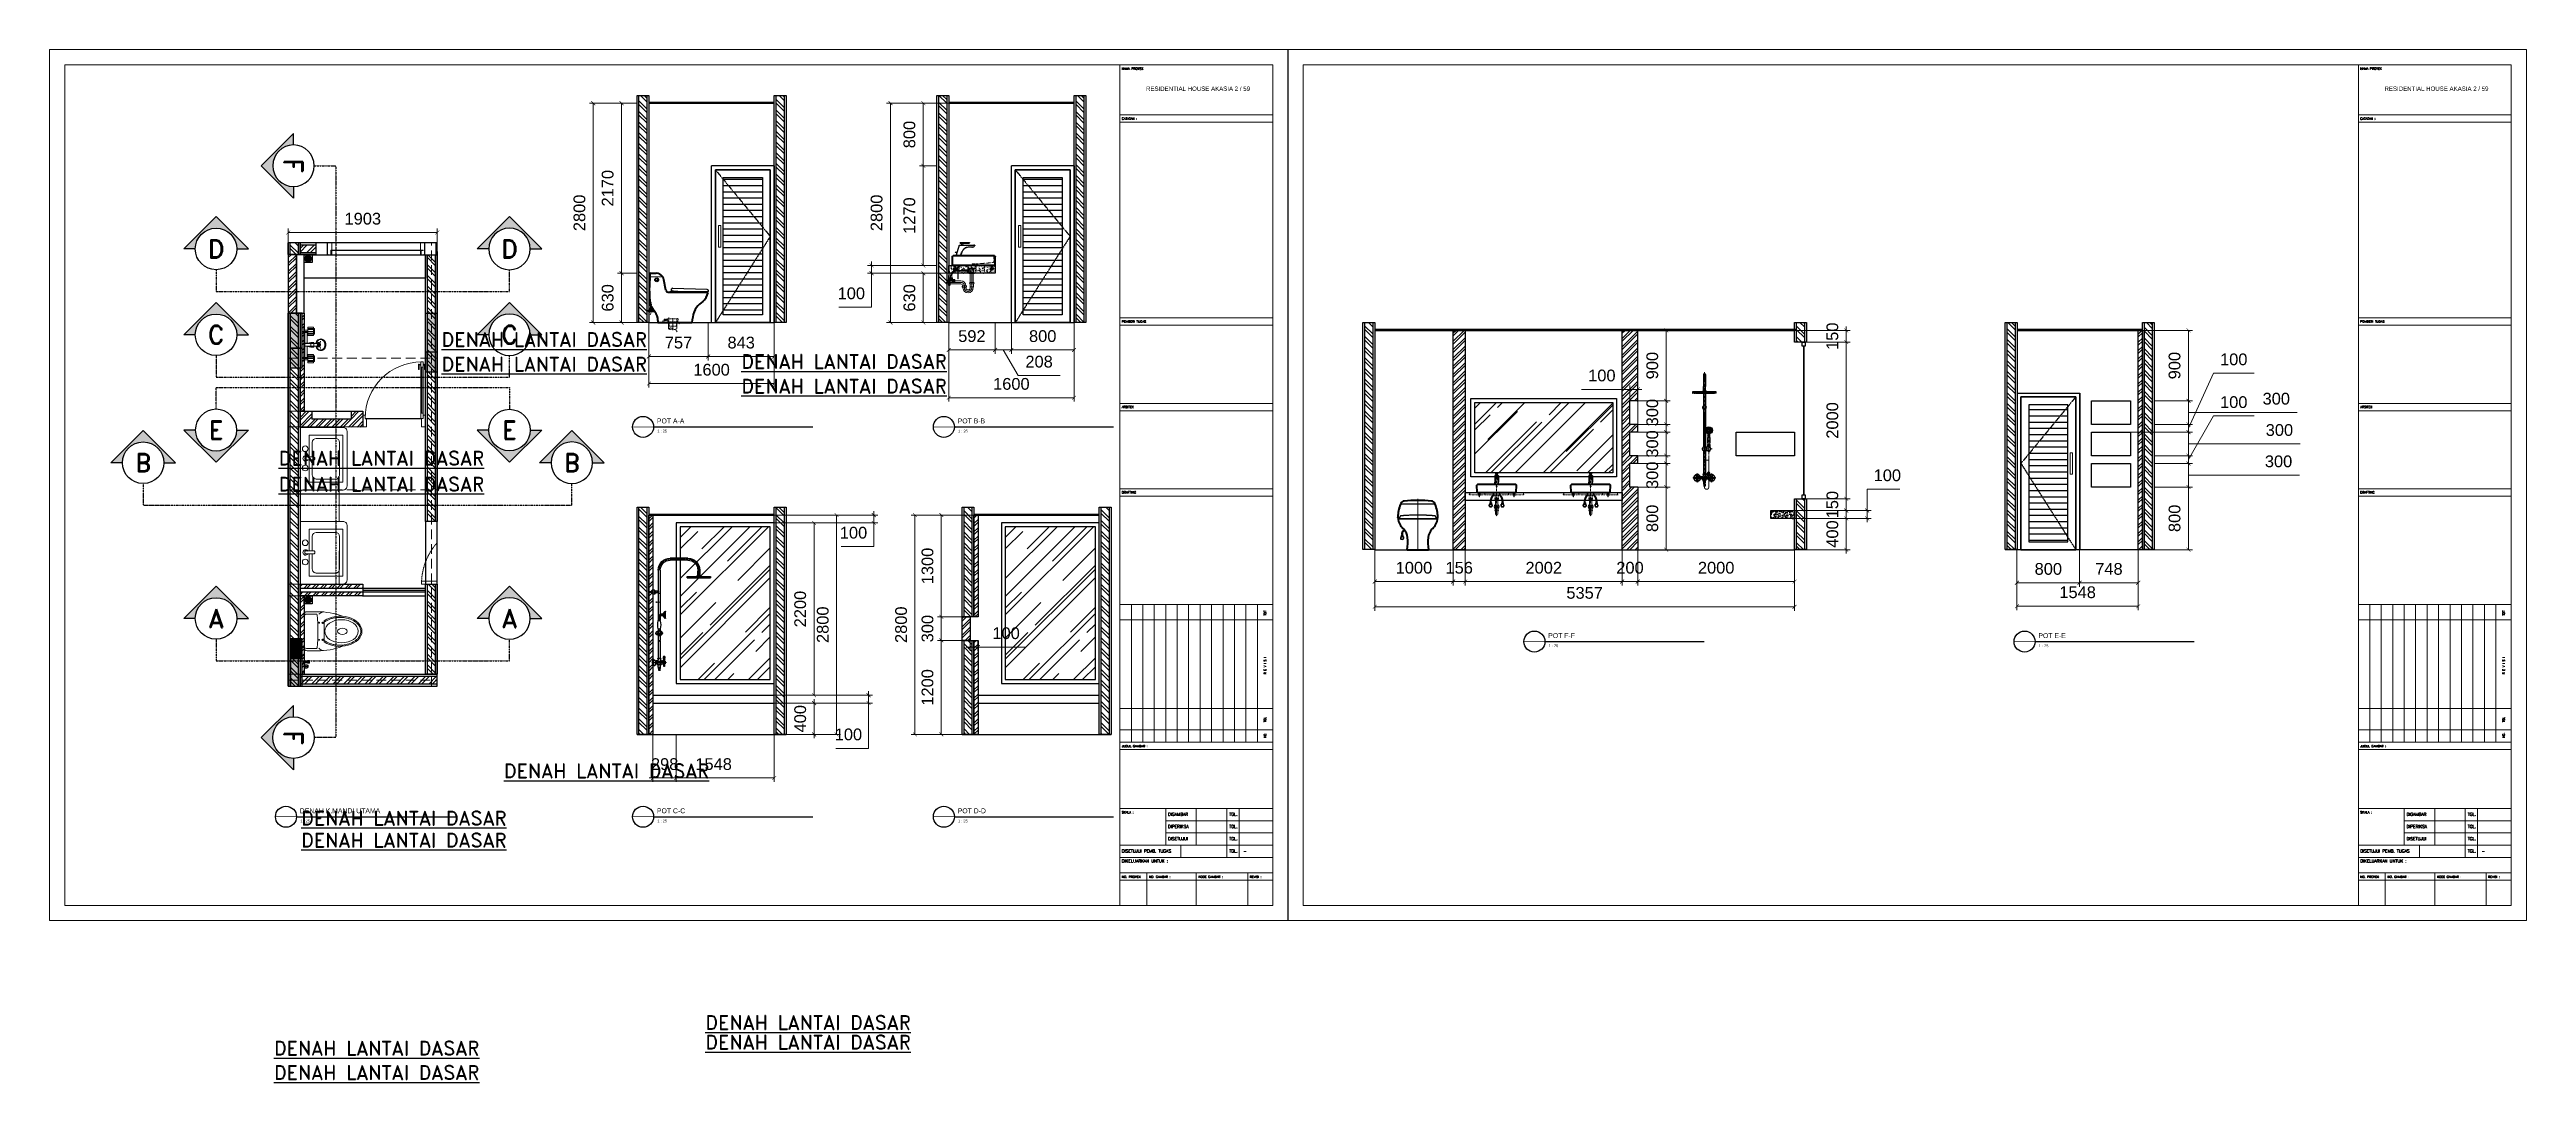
# Model space of a CAD drawing. Header units: millimetres. Extents: x 1252 to 32871, y -943 to 12244.
import ezdxf
from ezdxf.enums import TextEntityAlignment as Align
from ezdxf.xclip import XClip

# ---------------------------------------------------------------- set-up
doc = ezdxf.new("R2010")
doc.units = ezdxf.units.MM
doc.header["$MEASUREMENT"] = 0
doc.header["$XCLIPFRAME"] = 2
for name, pattern in [('AI-Linetype-100', [1.5, 1, -0.5]), ('AI-Linetype-101', [1.5, 1, -0.5]), ('AI-Linetype-43', [8, 5, -1, 1, -1]), ('AI-Linetype-44', [8, 5, -1, 1, -1]), ('AI-Linetype-45', [8, 5, -1, 1, -1]), ('AI-Linetype-48', [20, 10, -2, 2, -2, 2, -2]), ('AI-Linetype-49', [20, 10, -2, 2, -2, 2, -2]), ('AI-Linetype-50', [20, 10, -2, 2, -2, 2, -2]), ('AI-Linetype-52', [1.5, 1, -0.5]), ('AI-Linetype-53', [1.5, 1, -0.5]), ('AI-Linetype-54', [1.5, 1, -0.5]), ('AI-Linetype-55', [1.5, 1, -0.5]), ('AI-Linetype-56', [1.5, 1, -0.5]), ('AI-Linetype-57', [1.5, 1, -0.5]), ('AI-Linetype-58', [1.5, 1, -0.5]), ('AI-Linetype-59', [1.5, 1, -0.5]), ('AI-Linetype-60', [1.5, 1, -0.5]), ('AI-Linetype-61', [1.5, 1, -0.5]), ('AI-Linetype-62', [1.5, 1, -0.5]), ('AI-Linetype-63', [1.5, 1, -0.5]), ('AI-Linetype-64', [1.5, 1, -0.5]), ('AI-Linetype-65', [1.5, 1, -0.5]), ('AI-Linetype-66', [1.5, 1, -0.5]), ('AI-Linetype-67', [1.5, 1, -0.5]), ('AI-Linetype-68', [1.5, 1, -0.5]), ('AI-Linetype-69', [1.5, 1, -0.5]), ('AI-Linetype-70', [1.5, 1, -0.5]), ('AI-Linetype-71', [1.5, 1, -0.5]), ('AI-Linetype-72', [1.5, 1, -0.5]), ('AI-Linetype-73', [1.5, 1, -0.5]), ('AI-Linetype-74', [1.5, 1, -0.5]), ('AI-Linetype-75', [1.5, 1, -0.5]), ('AI-Linetype-76', [1.5, 1, -0.5]), ('AI-Linetype-77', [1.5, 1, -0.5]), ('AI-Linetype-78', [1.5, 1, -0.5]), ('AI-Linetype-79', [1.5, 1, -0.5]), ('AI-Linetype-80', [1.5, 1, -0.5]), ('AI-Linetype-81', [1.5, 1, -0.5]), ('AI-Linetype-82', [1.5, 1, -0.5]), ('AI-Linetype-83', [1.5, 1, -0.5]), ('AI-Linetype-84', [1.5, 1, -0.5]), ('AI-Linetype-85', [1.5, 1, -0.5]), ('AI-Linetype-86', [1.5, 1, -0.5]), ('AI-Linetype-87', [1.5, 1, -0.5]), ('AI-Linetype-88', [1.5, 1, -0.5]), ('AI-Linetype-89', [1.5, 1, -0.5]), ('AI-Linetype-90', [1.5, 1, -0.5]), ('AI-Linetype-91', [1.5, 1, -0.5]), ('AI-Linetype-92', [1.5, 1, -0.5]), ('AI-Linetype-93', [1.5, 1, -0.5]), ('AI-Linetype-94', [1.5, 1, -0.5]), ('AI-Linetype-95', [1.5, 1, -0.5]), ('AI-Linetype-96', [1.5, 1, -0.5]), ('AI-Linetype-97', [1.5, 1, -0.5]), ('AI-Linetype-98', [1.5, 1, -0.5]), ('AI-Linetype-99', [1.5, 1, -0.5]), ('CENTER', [50.8, 31.75, -6.35, 6.35, -6.35]), ('DASHDOT', [1, 0.5, -0.25, 0, -0.25]), ('DASHDOTX2', [50.8, 25.4, -12.7, 0, -12.7]), ('DASHED', [0.75, 0.5, -0.25]), ('DASHED2', [0.375, 0.25, -0.125]), ('HIDDEN', [0.375, 0.25, -0.125]), ('HIDDEN2', [0.1875, 0.125, -0.0625]), ('SLD-Solid', [0])]:
    doc.linetypes.add(name, pattern=pattern)
for name, color, linetype, lineweight in [('0.05', 252, 'Continuous', 5), ('09-Arsiran', 8, 'Continuous', 5), ('8', 8, 'Continuous', 5), ('Arsir', 251, 'Continuous', 5), ('AS', 8, 'HIDDEN2', 5), ('BAYANG', 7, 'HIDDEN', 15), ('BENDA', 7, 'Continuous', 30), ('BIDANG', 7, 'Continuous', 13), ('BODY', 7, 'Continuous', 40), ('BODY2', 7, 'Continuous', 15), ('CENTER', 9, 'CENTER', 0), ('COUNTER', 7, 'DASHDOT', 15), ('Dimensi', 252, 'Continuous', 9), ('DINDING', 1, 'Continuous', 20), ('DOOR OPENING', 4, 'SLD-Solid', 5), ('FITTING', 7, 'Continuous', 13), ('FITTING2', 7, 'Continuous', 30), ('FURNITURE', 25, 'Continuous', 5), ('HATCH', 8, 'Continuous', 5), ('KOP', 7, 'Continuous', 80), ('LEGEND', 1, 'DASHED2', 50), ('LT-2$0$0SANITARY', 134, 'Continuous', 9), ('TEXT 1', 210, 'Continuous', 5), ('UKUR', 7, 'Continuous', 13), ('XR-KOP A3_MOZART$0$A-TXTKOP', 3, 'Continuous', 5), ('XR-KOP A3_MOZART$0$KOP-A1$0$A-GRSKOP', 1, 'Continuous', 5), ('XR-KOP A3_MOZART$0$KOP-A1$0$A-TXTKOP', 3, 'Continuous', 5)]:
    doc.layers.add(name, color=color, linetype=linetype, lineweight=lineweight)
for name, color, linetype in [('1', 5, 'Continuous'), ('HACH', 251, 'Continuous'), ('NOT', 1, 'Continuous'), ('PDF_HID', 7, 'Continuous'), ('tampak', 7, 'Continuous'), ('WALL', 255, 'Continuous')]:
    doc.layers.add(name, color=color, linetype=linetype)
doc.styles.add('0010-WKA13-TEXT', font='isocp.shx', dxfattribs={"height": 15})
doc.styles.add('Arial Narrow', font='ARIALN.TTF')
doc.styles.add('HAND', font='ROMAND.SHX', dxfattribs={"width": 0.8, "height": 250})
doc.styles.add('NOTEXT1', font='arial.ttf')
doc.styles.add('NOTEXT2', font='arial.ttf')
doc.styles.add('NOTEXT4', font='arial.ttf')
doc.styles.add('ROMAND', font='romand.shx', dxfattribs={"width": 0.7})
doc.styles.get("Standard").update_dxf_attribs({"font": 'arial.ttf'})
doc.styles.add('style2', font='times.ttf', dxfattribs={"height": 0.18})
doc.styles.add('XR-KOP A3_MOZART$0$KOP-A1$0$ROMANS', font='romans.shx', dxfattribs={"height": 200})
doc.styles.add('XR-KOP A3_MOZART$0$ROMANS', font='romans.shx', dxfattribs={"height": 200})
doc.dimstyles.new('DIM100', dxfattribs={"dimscale": 0, "dimtxt": 150, "dimasz": 50, "dimexe": 50, "dimexo": 0, "dimgap": 100, "dimtad": 1, "dimtoh": 1, "dimdec": 0, "dimdsep": 46, "dimtxsty": 'Standard', "dimblk": 'ARCHTICK', "dimcen": 1, "dimclrd": 1, "dimclre": 1, "dimadec": 0, "dimazin": 0, "dimtfac": 250, "dimtdec": 0, "dimtix": 1, "dimtmove": 0, "dimatfit": 3, "dimldrblk": 'DOT', "dimfxl": 150, "dimtolj": 1, "dimtzin": 0, "dimlwd": 5, "dimlwe": 5, "dimarcsym": 0})
pattern_1 = [(45, (0, -96499.48), (-53.0330086, 53.0330086), []), (45, (35.355, -96499.48), (-53.0330086, 53.0330086), [])]
pattern_2 = [(135, (2079571.487, 824297.076), (-8.0211548, -8.0211548), [])]
pattern_3 = [(45, (-2111268.43, 60495.94), (-53.0330086, 53.0330086), []), (45, (-2111233.07, 60495.94), (-53.0330086, 53.0330086), [])]

msp = doc.modelspace()

# ---------------------------------------------------------------- blocks, each defined once
blk = doc.blocks.new('*U59')
at = {"layer": 'HATCH'}
h = blk.add_hatch(dxfattribs=at)
h.set_pattern_fill('ANSI32', color=0, scale=10)
h.set_pattern_definition([(45, (5708.54, -10567.46), (-67.3519, 67.3519), []), (45, (5753.44, -10567.46), (-67.3519, 67.3519), [])])
h.paths.add_polyline_path([(10943, -50), (10943, 50), (10023, 50), (10023, -50)])
at = {"layer": 'WALL', "color": 0}
for points in [[(10023, 75), (10943, 75), (10943, -75), (10023, -75)], [(10023, 50), (10943, 50), (10943, -50), (10023, -50)]]:
    blk.add_lwpolyline(points, close=True, dxfattribs=at)
blk = doc.blocks.new('*U60')
at = {"layer": 'HATCH'}
h = blk.add_hatch(dxfattribs=at)
h.set_pattern_fill('ANSI32', color=0, scale=10)
h.set_pattern_definition([(45, (-19962, -10567.46), (-67.3519, 67.3519), []), (45, (-19917.1, -10567.46), (-67.3519, 67.3519), [])])
h.paths.add_polyline_path([(-3648, 50), (-3648, -50), (-1056, -50), (-1056, 50)])
at = {"layer": 'WALL', "color": 0}
for points in [[(-3648, 75), (-1056, 75), (-1056, -75), (-3648, -75)], [(-3648, 50), (-1056, 50), (-1056, -50), (-3648, -50)]]:
    blk.add_lwpolyline(points, close=True, dxfattribs=at)
blk = doc.blocks.new('*U67')
at = {"layer": 'HATCH'}
h = blk.add_hatch(dxfattribs=at)
h.set_pattern_fill('ANSI32', color=0, scale=10)
h.set_pattern_definition([(45, (419.96, -10567.46), (-67.3519, 67.3519), []), (45, (464.86, -10567.46), (-67.3519, 67.3519), [])])
h.paths.add_polyline_path([(8201, -50), (8201, 50), (7476, 50), (7476, -50)])
at = {"layer": 'WALL', "color": 0}
for points in [[(7476, 75), (8201, 75), (8201, -75), (7476, -75)], [(7476, 50), (8201, 50), (8201, -50), (7476, -50)]]:
    blk.add_lwpolyline(points, close=True, dxfattribs=at)
blk = doc.blocks.new('*U66')
at = {"layer": 'HATCH'}
h = blk.add_hatch(dxfattribs=at)
h.set_pattern_fill('ANSI32', color=0, scale=10)
h.set_pattern_definition([(45, (-24002.7, -10567.46), (-67.35192, 67.35192), []), (45, (-23957.8, -10567.46), (-67.35192, 67.35192), [])])
h.paths.add_polyline_path([(-5837, 50), (-5837, -50), (-2908, -50), (-2908, 50)])
at = {"layer": 'WALL', "color": 0}
for points in [[(-5837, 75), (-2908, 75), (-2908, -75), (-5837, -75)], [(-5837, 50), (-2908, 50), (-2908, -50), (-5837, -50)]]:
    blk.add_lwpolyline(points, close=True, dxfattribs=at)
blk = doc.blocks.new('*U57')
at = {"layer": 'HATCH'}
h = blk.add_hatch(dxfattribs=at)
h.set_pattern_fill('ANSI32', color=0, scale=10)
h.set_pattern_definition([(45, (10997.35, -10567.46), (-67.3519, 67.3519), []), (45, (11042.25, -10567.46), (-67.3519, 67.3519), [])])
h.paths.add_polyline_path([(13402, -50), (13402, 50), (12853, 50), (12853, -50)])
at = {"layer": 'WALL', "color": 0}
for points in [[(12853, 75), (13402, 75), (13402, -75), (12853, -75)], [(12853, 50), (13402, 50), (13402, -50), (12853, -50)]]:
    blk.add_lwpolyline(points, close=True, dxfattribs=at)
blk = doc.blocks.new('*U81')
at = {"layer": 'HATCH'}
h = blk.add_hatch(dxfattribs=at)
h.set_pattern_fill('ANSI32', color=0, scale=10)
h.set_pattern_definition([(45, (-27395.33, -10567.46), (-67.35192, 67.35192), []), (45, (-27350.43, -10567.46), (-67.35192, 67.35192), [])])
h.paths.add_polyline_path([(-6639, 50), (-6639, -50), (-5499, -50), (-5499, 50)])
at = {"layer": 'WALL', "color": 0}
for points in [[(-6639, 75), (-5499, 75), (-5499, -75), (-6639, -75)], [(-6639, 50), (-5499, 50), (-5499, -50), (-6639, -50)]]:
    blk.add_lwpolyline(points, close=True, dxfattribs=at)
blk = doc.blocks.new('*U33')
at = {"layer": 'HATCH'}
h = blk.add_hatch(dxfattribs=at)
h.set_pattern_fill('ANSI32', color=0, scale=10)
h.set_pattern_definition([(45, (-32389.46, -10567.46), (-67.35192, 67.35192), []), (45, (-32344.56, -10567.46), (-67.35192, 67.35192), [])])
h.paths.add_polyline_path([(-9596, 50), (-9596, -50), (-7536, -50), (-7536, 50)])
at = {"layer": 'WALL', "color": 0}
for points in [[(-9596, 75), (-7536, 75), (-7536, -75), (-9596, -75)], [(-9596, 50), (-7536, 50), (-7536, -50), (-9596, -50)]]:
    blk.add_lwpolyline(points, close=True, dxfattribs=at)
blk = doc.blocks.new('*U62')
at = {"layer": 'HATCH'}
h = blk.add_hatch(dxfattribs=at)
h.set_pattern_fill('ANSI32', color=0, scale=10)
h.set_pattern_definition([(45, (-3694.38, -10567.46), (-67.3519, 67.3519), []), (45, (-3649.48, -10567.46), (-67.3519, 67.3519), [])])
h.paths.add_polyline_path([(6039, -50), (6039, 50), (5524, 50), (5524, -50)])
at = {"layer": 'WALL', "color": 0}
for points in [[(5524, 75), (6039, 75), (6039, -75), (5524, -75)], [(5524, 50), (6039, 50), (6039, -50), (5524, -50)]]:
    blk.add_lwpolyline(points, close=True, dxfattribs=at)
blk = doc.blocks.new('*U79')
at = {"layer": 'HATCH'}
h = blk.add_hatch(dxfattribs=at)
h.set_pattern_fill('ANSI32', color=0, scale=10)
h.set_pattern_definition([(45, (-850.58, -10567.46), (-67.3519, 67.3519), []), (45, (-805.68, -10567.46), (-67.3519, 67.3519), [])])
h.paths.add_polyline_path([(1706, 50), (1706, -50), (12701, -50), (12701, 50)])
at = {"layer": 'WALL', "color": 0}
for points in [[(1706, 75), (12701, 75), (12701, -75), (1706, -75)], [(1706, 50), (12701, 50), (12701, -50), (1706, -50)]]:
    blk.add_lwpolyline(points, close=True, dxfattribs=at)
blk = doc.blocks.new('*U47')
at = {"layer": 'HATCH'}
h = blk.add_hatch(dxfattribs=at)
h.set_pattern_fill('ANSI32', color=0, scale=10)
h.set_pattern_definition([(45, (2728.15, -10567.46), (-67.3519, 67.3519), []), (45, (2773.05, -10567.46), (-67.3519, 67.3519), [])])
h.paths.add_polyline_path([(9611, -50), (9611, 50), (8375, 50), (8375, -50)])
at = {"layer": 'WALL', "color": 0}
for points in [[(8375, 75), (9611, 75), (9611, -75), (8375, -75)], [(8375, 50), (9611, 50), (9611, -50), (8375, -50)]]:
    blk.add_lwpolyline(points, close=True, dxfattribs=at)
blk = doc.blocks.new('*U45')
at = {"layer": 'HATCH'}
h = blk.add_hatch(dxfattribs=at)
h.set_pattern_fill('ANSI32', color=0, scale=10)
h.set_pattern_definition([(45, (21805.63, -10567.46), (-67.3519, 67.3519), []), (45, (21850.53, -10567.46), (-67.3519, 67.3519), [])])
h.paths.add_polyline_path([(20351, -50), (20351, 50), (16712, 50), (16712, -50)])
at = {"layer": 'WALL', "color": 0}
for points in [[(16712, 75), (20351, 75), (20351, -75), (16712, -75)], [(16712, 50), (20351, 50), (20351, -50), (16712, -50)]]:
    blk.add_lwpolyline(points, close=True, dxfattribs=at)
blk = doc.blocks.new('*U56')
at = {"layer": 'HATCH'}
h = blk.add_hatch(dxfattribs=at)
h.set_pattern_fill('ANSI32', color=0, scale=10)
h.set_pattern_definition([(45, (-28562.52, -10567.46), (-67.35192, 67.35192), []), (45, (-28517.62, -10567.46), (-67.35192, 67.35192), [])])
h.paths.add_polyline_path([(-6806, 50), (-6806, -50), (-6499, -50), (-6499, 50)])
at = {"layer": 'WALL', "color": 0}
for points in [[(-6806, 75), (-6499, 75), (-6499, -75), (-6806, -75)], [(-6806, 50), (-6499, 50), (-6499, -50), (-6806, -50)]]:
    blk.add_lwpolyline(points, close=True, dxfattribs=at)
blk = doc.blocks.new('*U27')
at = {"layer": 'HATCH'}
h = blk.add_hatch(dxfattribs=at)
h.set_pattern_fill('ANSI32', color=0, scale=10)
h.set_pattern_definition([(45, (-12197.17, -10567.46), (-67.3519, 67.3519), []), (45, (-12152.27, -10567.46), (-67.3519, 67.3519), [])])
h.paths.add_polyline_path([(1443, 50), (1443, -50), (1617, -50), (1617, 50)])
at = {"layer": 'WALL', "color": 0}
for points in [[(1443, 75), (1617, 75), (1617, -75), (1443, -75)], [(1443, 50), (1617, 50), (1617, -50), (1443, -50)]]:
    blk.add_lwpolyline(points, close=True, dxfattribs=at)
blk = doc.blocks.new('*U28')
at = {"layer": 'HATCH'}
h = blk.add_hatch(dxfattribs=at)
h.set_pattern_fill('ANSI32', color=0, scale=10)
h.set_pattern_definition([(45, (-12173.13, -10567.46), (-67.3519, 67.3519), []), (45, (-12128.23, -10567.46), (-67.3519, 67.3519), [])])
h.paths.add_polyline_path([(1443, 50), (1443, -50), (1641, -50), (1641, 50)])
at = {"layer": 'WALL', "color": 0}
for points in [[(1443, 75), (1641, 75), (1641, -75), (1443, -75)], [(1443, 50), (1641, 50), (1641, -50), (1443, -50)]]:
    blk.add_lwpolyline(points, close=True, dxfattribs=at)
blk = doc.blocks.new('*U75')
at = {"layer": 'HATCH'}
h = blk.add_hatch(dxfattribs=at)
h.set_pattern_fill('ANSI32', color=0, scale=10)
h.set_pattern_definition([(45, (3212.64, -10567.46), (-67.3519, 67.3519), []), (45, (3257.54, -10567.46), (-67.3519, 67.3519), [])])
h.paths.add_polyline_path([(9334, -50), (9334, 50), (9136, 50), (9136, -50)])
at = {"layer": 'WALL', "color": 0}
for points in [[(9136, 75), (9334, 75), (9334, -75), (9136, -75)], [(9136, 50), (9334, 50), (9334, -50), (9136, -50)]]:
    blk.add_lwpolyline(points, close=True, dxfattribs=at)
blk = doc.blocks.new('*U31')
at = {"layer": 'HATCH'}
h = blk.add_hatch(dxfattribs=at)
h.set_pattern_fill('ANSI32', color=0, scale=10)
h.set_pattern_definition([(45, (-30854.6, -10567.46), (-67.35192, 67.35192), []), (45, (-30809.7, -10567.46), (-67.35192, 67.35192), [])])
h.paths.add_polyline_path([(-7848, 50), (-7848, -50), (-7750, -50), (-7750, 50)])
at = {"layer": 'WALL', "color": 0}
for points in [[(-7848, 75), (-7750, 75), (-7750, -75), (-7848, -75)], [(-7848, 50), (-7750, 50), (-7750, -50), (-7848, -50)]]:
    blk.add_lwpolyline(points, close=True, dxfattribs=at)
blk = doc.blocks.new('RERERE')
for p, q in [((37873, 34811), (40983, 34811)), ((37873, 33791), (37873, 34811)), ((38143, 33791), (38143, 34811)), ((38413, 33791), (38413, 34811)), ((38683, 33791), (38683, 34811)), ((38953, 33791), (38953, 34811)), ((39223, 33791), (39223, 34811)), ((39493, 33791), (39493, 34811)), ((39763, 33791), (39763, 34811)), ((40033, 33791), (40033, 34811)), ((40983, 32731), (40983, 34811)), ((37873, 33791), (40983, 33791)), ((38233, 32857), (38233, 33791)), ((38233, 33791), (40983, 33791)), ((38233, 32857), (38233, 33771)), ((38533, 32731), (38533, 33791)), ((38833, 32731), (38833, 33791)), ((39133, 32731), (39133, 33791)), ((39433, 32731), (39433, 33791)), ((39733, 32731), (39733, 33791)), ((40033, 32731), (40033, 33791)), ((38336, 32731), (40983, 32731))]:
    blk.add_line(p, q)
for points in [[(40033, 33791), (40983, 34811)], [(40266, 34041), (40983, 34041)], [(40033, 33791), (40983, 32731)]]:
    blk.add_lwpolyline(points)
blk = doc.blocks.new('*U78')
at = {"layer": 'HATCH'}
h = blk.add_hatch(dxfattribs=at)
h.set_pattern_fill('ANSI32', color=0, scale=10)
h.set_pattern_definition([(45, (-30165.47, -10567.46), (-67.35192, 67.35192), []), (45, (-30120.57, -10567.46), (-67.35192, 67.35192), [])])
h.paths.add_polyline_path([(-9141, 50), (-9141, -50), (-5768, -50), (-5768, 50)])
at = {"layer": 'WALL', "color": 0}
for points in [[(-9141, 75), (-5768, 75), (-5768, -75), (-9141, -75)], [(-9141, 50), (-5768, 50), (-5768, -50), (-9141, -50)]]:
    blk.add_lwpolyline(points, close=True, dxfattribs=at)
blk = doc.blocks.new('*U76')
at = {"layer": 'HATCH'}
h = blk.add_hatch(dxfattribs=at)
h.set_pattern_fill('ANSI32', color=0, scale=10)
h.set_pattern_definition([(45, (2519.35, -10567.46), (-67.3519, 67.3519), []), (45, (2564.25, -10567.46), (-67.3519, 67.3519), [])])
h.paths.add_polyline_path([(9484, -50), (9484, 50), (8293, 50), (8293, -50)])
at = {"layer": 'WALL', "color": 0}
for points in [[(8293, 75), (9484, 75), (9484, -75), (8293, -75)], [(8293, 50), (9484, 50), (9484, -50), (8293, -50)]]:
    blk.add_lwpolyline(points, close=True, dxfattribs=at)
blk = doc.blocks.new('*U36')
at = {"layer": 'HATCH'}
h = blk.add_hatch(dxfattribs=at)
h.set_pattern_fill('ANSI32', color=0, scale=10)
h.set_pattern_definition([(45, (3362.61, -10567.46), (-67.3519, 67.3519), []), (45, (3407.51, -10567.46), (-67.3519, 67.3519), [])])
h.paths.add_polyline_path([(9484, -50), (9484, 50), (9136, 50), (9136, -50)])
at = {"layer": 'WALL', "color": 0}
for points in [[(9136, 75), (9484, 75), (9484, -75), (9136, -75)], [(9136, 50), (9484, 50), (9484, -50), (9136, -50)]]:
    blk.add_lwpolyline(points, close=True, dxfattribs=at)
blk = doc.blocks.new('nnnn')
at = {"layer": 'PDF_HID', "lineweight": 25}
for points in [[(245405, -10674), (245507, -10674), (245507, -10773), (245405, -10773)], [(245419, -10748), (245417, -10738), (245415, -10732), (245412, -10725), (245415, -10715), (245417, -10708), (245419, -10701)], [(245426, -10755), (245426, -10692), (245433, -10688), (245433, -10759)], [(245447, -10681), (245447, -10766), (245440, -10764), (245440, -10683)], [(245456, -10766), (245454, -10766), (245454, -10681), (245456, -10681), (245459, -10681), (245459, -10766)], [(245465, -10681), (245465, -10766), (245472, -10764), (245472, -10683)], [(245486, -10755), (245486, -10692), (245479, -10688), (245479, -10759)], [(245493, -10701), (245496, -10708), (245498, -10715), (245500, -10725), (245498, -10732), (245496, -10738), (245493, -10748)]]:
    blk.add_lwpolyline(points, close=True, dxfattribs=at)
blk = doc.blocks.new('TOILET')
at = {"layer": '8', "lineweight": 5}
for p, q in [((-250, 37), (-250, 168)), ((-220, 30), (-220, 156)), ((-190, 0), (190, 0)), ((-135, 255), (135, 255)), ((-120, 237), (-97, 237)), ((-114, 255), (-114, 236)), ((-108, 245), (-108, 221)), ((-102, 236), (-102, 255)), ((120, 237), (97, 237)), ((102, 236), (102, 255)), ((108, 245), (108, 221)), ((114, 255), (114, 236)), ((220, 30), (220, 156)), ((250, 37), (250, 168))]:
    blk.add_line(p, q, dxfattribs=at)
for centre in [(-109, 191), (109, 191)]:
    blk.add_circle(centre, 5.82, dxfattribs=at)
for centre, radius, start, end in [((666, 167), 916, 159.3877, 180.0472), ((-666, 167), 916, 359.9528, 20.6123), ((-210, 37), 40, 180, 270), ((-96, 287), 158, 197.1522, 219.8185), ((-210, 156), 10, 94.9885, 180), ((-190, 30), 30, 180, 270), ((0, -2250), 2425, 85.0115, 94.9885), ((-108, 236), 6.15, 185.1568, 354.8432), ((108, 236), 6.15, 185.1568, 354.8432), ((190, 30), 30, 270, 0), ((210, 37), 40, 270, 0), ((210, 156), 10, 0, 85.0115), ((96, 287), 158, 320.1815, 342.8478)]:
    blk.add_arc(centre, radius, start, end, dxfattribs=at)
blk.add_ellipse((0, 456), major_axis=(0, 281), ratio=0.685919, start_param=3.915332, end_param=8.651039, dxfattribs=at)
for centre, major_axis, ratio in [((0, 476), (0, 214), 0.687861), ((0, 487), (0, 60.7), 0.657164)]:
    blk.add_ellipse(centre, major_axis=major_axis, ratio=ratio, dxfattribs=at)
blk.add_open_spline([(117, 256), (127, 270), (131, 276), (141, 294), (147, 306), (157, 331), (161, 344), (169, 371), (171, 385), (176, 413), (177, 428), (178, 457), (178, 472), (175, 501), (174, 515), (168, 543), (165, 557), (156, 583), (151, 596), (140, 620), (134, 631), (120, 652), (113, 661), (97, 678), (89, 686), (72, 699), (64, 704), (46, 713), (37, 716), (18, 721), (9, 722), (-9, 722), (-18, 721), (-37, 716), (-46, 713), (-64, 704), (-72, 699), (-89, 686), (-98, 678), (-113, 661), (-120, 652), (-134, 631), (-140, 620), (-151, 596), (-156, 583), (-165, 557), (-168, 543), (-174, 515), (-175, 501), (-178, 472), (-178, 457), (-177, 428), (-176, 413), (-171, 385), (-169, 371), (-161, 344), (-157, 330), (-147, 306), (-141, 294), (-131, 276), (-127, 270), (-117, 255)], degree=3, knots=[3.915332, 3.915332, 3.915332, 3.915332, 4.014441, 4.014441, 4.176505, 4.176505, 4.338569, 4.338569, 4.500633, 4.500633, 4.662697, 4.662697, 4.824761, 4.824761, 4.986825, 4.986825, 5.148889, 5.148889, 5.310953, 5.310953, 5.473017, 5.473017, 5.635081, 5.635081, 5.797146, 5.797146, 5.95921, 5.95921, 6.121274, 6.121274, 6.283338, 6.283338, 6.445402, 6.445402, 6.607466, 6.607466, 6.76953, 6.76953, 6.931594, 6.931594, 7.093658, 7.093658, 7.255722, 7.255722, 7.417786, 7.417786, 7.57985, 7.57985, 7.741915, 7.741915, 7.903979, 7.903979, 8.066043, 8.066043, 8.228107, 8.228107, 8.390171, 8.390171, 8.552235, 8.552235, 8.651039, 8.651039, 8.651039, 8.651039], dxfattribs=at)
blk = doc.blocks.new('LT-2$0$JETWASHER')
at = {"layer": 'LT-2$0$0SANITARY'}
for p, q in [((-5108, -9365), (-5112, -9335)), ((-5112, -9335), (-5063, -9335)), ((-5105, -9349), (-5105, -9382)), ((-5103, -9346), (-5103, -9347)), ((-5099, -9343), (-5099, -9345)), ((-5090, -9308), (-5088, -9306)), ((-5090, -9308), (-5084, -9308)), ((-5090, -9321), (-5090, -9308)), ((-5090, -9335), (-5090, -9321)), ((-5090, -9321), (-5090, -9321)), ((-5089, -9310), (-5085, -9310)), ((-5089, -9313), (-5085, -9313)), ((-5089, -9315), (-5085, -9315)), ((-5089, -9318), (-5085, -9318)), ((-5088, -9306), (-5086, -9306)), ((-5088, -9321), (-5088, -9319)), ((-5088, -9320), (-5087, -9320)), ((-5087, -9321), (-5088, -9321)), ((-5087, -9303), (-5087, -9390)), ((-5087, -9319), (-5087, -9321)), ((-5086, -9306), (-5084, -9308)), ((-5084, -9308), (-5084, -9321)), ((-5084, -9321), (-5084, -9321)), ((-5084, -9321), (-5084, -9335)), ((-5075, -9343), (-5075, -9345)), ((-5072, -9346), (-5072, -9347)), ((-5070, -9349), (-5070, -9382)), ((-5066, -9365), (-5063, -9335)), ((-5006, -9335), (-5053, -9335)), ((-5053, -9335), (-5053, -9336)), ((-5053, -9337), (-5006, -9337)), ((-5052, -9338), (-5043, -9346)), ((-5045, -9376), (-5014, -9376)), ((-5045, -9376), (-5045, -9400)), ((-5044, -9376), (-5043, -9400)), ((-5043, -9401), (-5044, -9401)), ((-5034, -9401), (-5043, -9401)), ((-5018, -9346), (-5042, -9346)), ((-5040, -9347), (-5041, -9348)), ((-5041, -9348), (-5018, -9348)), ((-5041, -9348), (-5041, -9360)), ((-5041, -9365), (-5041, -9376)), ((-5040, -9326), (-5039, -9325)), ((-5040, -9326), (-5019, -9326)), ((-5040, -9335), (-5040, -9326)), ((-5040, -9346), (-5040, -9347)), ((-5040, -9347), (-5019, -9347)), ((-5039, -9325), (-5039, -9335)), ((-5039, -9325), (-5020, -9325)), ((-5032, -9400), (-5033, -9376)), ((-5030, -9321), (-5030, -9405)), ((-5027, -9400), (-5027, -9376)), ((-5025, -9401), (-5016, -9401)), ((-5020, -9325), (-5020, -9335)), ((-5020, -9325), (-5019, -9326)), ((-5019, -9326), (-5019, -9335)), ((-5019, -9346), (-5019, -9347)), ((-5019, -9347), (-5018, -9348)), ((-5018, -9348), (-5018, -9360)), ((-5018, -9365), (-5018, -9376)), ((-5007, -9338), (-5016, -9346)), ((-5015, -9376), (-5016, -9400)), ((-5016, -9401), (-5016, -9401)), ((-5014, -9376), (-5014, -9400)), ((-5006, -9336), (-5006, -9335))]:
    blk.add_line(p, q, dxfattribs=at)
for points in [[(-5108, -9365), (-5108, -9369), (-5106, -9372), (-5105, -9374)], [(-5105, -9382), (-5105, -9382), (-5105, -9382), (-5104, -9383)], [(-5104, -9383), (-5103, -9385), (-5094, -9387), (-5085, -9387)], [(-5098, -9341), (-5100, -9342), (-5098, -9343), (-5093, -9343)], [(-5098, -9341), (-5098, -9341), (-5099, -9341), (-5099, -9342)], [(-5096, -9341), (-5099, -9341), (-5099, -9342), (-5096, -9343)], [(-5099, -9342), (-5099, -9342), (-5099, -9343), (-5099, -9343)], [(-5091, -9340), (-5094, -9340), (-5097, -9341), (-5098, -9341)], [(-5097, -9383), (-5098, -9383), (-5098, -9383), (-5098, -9383)], [(-5096, -9342), (-5097, -9342), (-5097, -9343), (-5096, -9343)], [(-5097, -9382), (-5097, -9382), (-5096, -9382), (-5096, -9382)], [(-5097, -9383), (-5097, -9383), (-5097, -9383), (-5097, -9383)], [(-5097, -9384), (-5097, -9385), (-5096, -9385), (-5096, -9385)], [(-5096, -9384), (-5096, -9384), (-5097, -9384), (-5097, -9384)], [(-5084, -9341), (-5088, -9340), (-5094, -9341), (-5096, -9342)], [(-5081, -9340), (-5086, -9340), (-5093, -9340), (-5096, -9341)], [(-5096, -9382), (-5096, -9382), (-5095, -9382), (-5095, -9382)], [(-5095, -9385), (-5095, -9384), (-5096, -9384), (-5096, -9384)], [(-5096, -9385), (-5096, -9385), (-5095, -9385), (-5095, -9385)], [(-5093, -9385), (-5093, -9386), (-5093, -9386), (-5092, -9386)], [(-5092, -9385), (-5093, -9385), (-5093, -9385), (-5093, -9385)], [(-5092, -9383), (-5092, -9383), (-5092, -9383), (-5092, -9383)], [(-5092, -9386), (-5092, -9386), (-5092, -9386), (-5092, -9385)], [(-5092, -9385), (-5092, -9385), (-5092, -9385), (-5092, -9385)], [(-5077, -9341), (-5079, -9340), (-5085, -9340), (-5091, -9340)], [(-5089, -9310), (-5088, -9311), (-5086, -9311), (-5085, -9310)], [(-5089, -9313), (-5088, -9314), (-5086, -9314), (-5085, -9313)], [(-5089, -9315), (-5088, -9316), (-5086, -9317), (-5085, -9316)], [(-5089, -9318), (-5089, -9318), (-5088, -9319), (-5088, -9319)], [(-5087, -9319), (-5086, -9319), (-5085, -9318), (-5085, -9318)], [(-5085, -9310), (-5085, -9310), (-5085, -9310), (-5085, -9310)], [(-5085, -9313), (-5085, -9313), (-5085, -9313), (-5085, -9313)], [(-5085, -9316), (-5085, -9315), (-5085, -9315), (-5085, -9315)], [(-5085, -9387), (-5077, -9387), (-5071, -9385), (-5070, -9383)], [(-5078, -9343), (-5076, -9342), (-5079, -9341), (-5084, -9341)], [(-5083, -9383), (-5083, -9383), (-5082, -9383), (-5082, -9383)], [(-5082, -9386), (-5082, -9386), (-5083, -9386), (-5083, -9385)], [(-5083, -9385), (-5083, -9385), (-5082, -9385), (-5082, -9385)], [(-5081, -9385), (-5081, -9386), (-5082, -9386), (-5082, -9386)], [(-5082, -9385), (-5082, -9385), (-5081, -9385), (-5081, -9385)], [(-5078, -9343), (-5075, -9342), (-5076, -9341), (-5081, -9340)], [(-5081, -9343), (-5077, -9343), (-5075, -9342), (-5076, -9341)], [(-5079, -9382), (-5079, -9382), (-5079, -9382), (-5078, -9382)], [(-5078, -9382), (-5079, -9382), (-5079, -9382), (-5079, -9382)], [(-5079, -9385), (-5079, -9384), (-5079, -9384), (-5078, -9384)], [(-5078, -9382), (-5078, -9382), (-5078, -9382), (-5078, -9382)], [(-5078, -9382), (-5078, -9382), (-5078, -9382), (-5078, -9382)], [(-5078, -9384), (-5078, -9384), (-5078, -9384), (-5078, -9384)], [(-5076, -9383), (-5076, -9383), (-5076, -9383), (-5077, -9383)], [(-5077, -9383), (-5077, -9383), (-5077, -9383), (-5077, -9383)], [(-5075, -9342), (-5076, -9341), (-5076, -9341), (-5077, -9341)], [(-5075, -9343), (-5075, -9343), (-5075, -9342), (-5075, -9342)], [(-5070, -9374), (-5068, -9372), (-5067, -9369), (-5066, -9365)], [(-5070, -9383), (-5070, -9382), (-5070, -9382), (-5070, -9382)], [(-5053, -9336), (-5053, -9337), (-5053, -9338), (-5052, -9338)], [(-5045, -9376), (-5045, -9376), (-5045, -9376), (-5045, -9376)], [(-5045, -9400), (-5045, -9400), (-5045, -9401), (-5044, -9401)], [(-5043, -9376), (-5044, -9376), (-5044, -9376), (-5044, -9376)], [(-5044, -9401), (-5044, -9401), (-5044, -9401), (-5044, -9401)], [(-5043, -9346), (-5043, -9346), (-5042, -9346), (-5042, -9346)], [(-5043, -9400), (-5043, -9401), (-5043, -9401), (-5042, -9401)], [(-5042, -9401), (-5034, -9402), (-5025, -9402), (-5017, -9401)], [(-5034, -9401), (-5034, -9401), (-5033, -9401), (-5032, -9400)], [(-5027, -9400), (-5029, -9400), (-5030, -9400), (-5032, -9400)], [(-5032, -9400), (-5032, -9400), (-5032, -9400), (-5032, -9400)], [(-5027, -9400), (-5026, -9401), (-5026, -9401), (-5025, -9401)], [(-5027, -9400), (-5027, -9400), (-5027, -9400), (-5027, -9400)], [(-5018, -9346), (-5017, -9346), (-5016, -9346), (-5016, -9346)], [(-5017, -9401), (-5016, -9401), (-5016, -9401), (-5016, -9400)], [(-5015, -9376), (-5015, -9376), (-5016, -9376), (-5016, -9376)], [(-5016, -9401), (-5015, -9401), (-5015, -9401), (-5015, -9401)], [(-5015, -9401), (-5015, -9401), (-5014, -9400), (-5014, -9400)], [(-5014, -9376), (-5014, -9376), (-5014, -9376), (-5014, -9376)], [(-5007, -9338), (-5006, -9338), (-5006, -9337), (-5006, -9336)]]:
    blk.add_open_spline(points, degree=3, dxfattribs=at)
for points, knots in [([(-5070, -9349), (-5070, -9346), (-5077, -9344), (-5087, -9344), (-5097, -9344), (-5105, -9346), (-5105, -9349)], [0, 0, 0, 0, 1, 1, 1, 2, 2, 2, 2]), ([(-5070, -9377), (-5070, -9374), (-5077, -9372), (-5087, -9372), (-5097, -9372), (-5105, -9374), (-5105, -9377)], [0, 0, 0, 0, 1, 1, 1, 2, 2, 2, 2]), ([(-5070, -9382), (-5070, -9379), (-5077, -9377), (-5087, -9377), (-5097, -9377), (-5105, -9379), (-5105, -9382)], [0, 0, 0, 0, 1, 1, 1, 2, 2, 2, 2]), ([(-5104, -9383), (-5104, -9385), (-5096, -9387), (-5087, -9387), (-5078, -9387), (-5071, -9385), (-5071, -9383), (-5071, -9380), (-5078, -9378), (-5087, -9378), (-5096, -9378), (-5104, -9380), (-5104, -9383)], [0, 0, 0, 0, 1, 1, 1, 2, 2, 2, 3, 3, 3, 4, 4, 4, 4]), ([(-5072, -9346), (-5072, -9345), (-5079, -9343), (-5087, -9343), (-5096, -9343), (-5103, -9345), (-5103, -9346)], [0, 0, 0, 0, 1, 1, 1, 2, 2, 2, 2]), ([(-5098, -9383), (-5098, -9383), (-5098, -9383), (-5097, -9383), (-5097, -9383), (-5097, -9383), (-5097, -9383)], [0, 0, 0, 0, 1, 1, 1, 2, 2, 2, 2]), ([(-5095, -9382), (-5095, -9382), (-5096, -9382), (-5096, -9382), (-5096, -9382), (-5097, -9382), (-5097, -9382)], [0, 0, 0, 0, 1, 1, 1, 2, 2, 2, 2]), ([(-5093, -9381), (-5093, -9381), (-5093, -9381), (-5092, -9381), (-5092, -9381), (-5092, -9381), (-5092, -9381)], [0, 0, 0, 0, 1, 1, 1, 2, 2, 2, 2]), ([(-5092, -9381), (-5092, -9381), (-5092, -9381), (-5092, -9381), (-5093, -9381), (-5093, -9381), (-5093, -9381)], [2, 2, 2, 2, 3, 3, 3, 4, 4, 4, 4]), ([(-5092, -9383), (-5093, -9383), (-5093, -9383), (-5093, -9383), (-5093, -9383), (-5093, -9384), (-5092, -9384), (-5092, -9384), (-5092, -9383), (-5092, -9383)], [1, 1, 1, 1, 2, 2, 2, 3, 3, 3, 4, 4, 4, 4]), ([(-5088, -9380), (-5088, -9381), (-5087, -9381), (-5087, -9381), (-5087, -9381), (-5087, -9381), (-5087, -9380), (-5087, -9380), (-5087, -9380), (-5087, -9380), (-5087, -9380), (-5088, -9380), (-5088, -9380)], [0, 0, 0, 0, 1, 1, 1, 2, 2, 2, 3, 3, 3, 4, 4, 4, 4]), ([(-5088, -9382), (-5088, -9382), (-5087, -9382), (-5087, -9382), (-5087, -9382), (-5087, -9382), (-5087, -9382), (-5087, -9382), (-5087, -9382), (-5087, -9382), (-5087, -9382), (-5088, -9382), (-5088, -9382)], [0, 0, 0, 0, 1, 1, 1, 2, 2, 2, 3, 3, 3, 4, 4, 4, 4]), ([(-5088, -9383), (-5088, -9384), (-5087, -9384), (-5087, -9384), (-5087, -9384), (-5087, -9384), (-5087, -9383), (-5087, -9383), (-5087, -9383), (-5087, -9383), (-5087, -9383), (-5088, -9383), (-5088, -9383)], [0, 0, 0, 0, 1, 1, 1, 2, 2, 2, 3, 3, 3, 4, 4, 4, 4]), ([(-5088, -9385), (-5088, -9385), (-5087, -9385), (-5087, -9385), (-5087, -9385), (-5087, -9385), (-5087, -9385), (-5087, -9385), (-5087, -9385), (-5087, -9385), (-5087, -9385), (-5088, -9385), (-5088, -9385)], [0, 0, 0, 0, 1, 1, 1, 2, 2, 2, 3, 3, 3, 4, 4, 4, 4]), ([(-5088, -9386), (-5088, -9386), (-5087, -9386), (-5087, -9386), (-5087, -9386), (-5087, -9386), (-5087, -9386), (-5087, -9386), (-5087, -9386), (-5087, -9386), (-5087, -9386), (-5088, -9386), (-5088, -9386)], [0, 0, 0, 0, 1, 1, 1, 2, 2, 2, 3, 3, 3, 4, 4, 4, 4]), ([(-5081, -9381), (-5081, -9381), (-5082, -9381), (-5082, -9381), (-5082, -9381), (-5083, -9381), (-5083, -9381)], [0, 0, 0, 0, 1, 1, 1, 2, 2, 2, 2]), ([(-5083, -9381), (-5083, -9381), (-5082, -9381), (-5082, -9381), (-5082, -9381), (-5081, -9381), (-5081, -9381)], [2, 2, 2, 2, 3, 3, 3, 4, 4, 4, 4]), ([(-5082, -9383), (-5082, -9383), (-5081, -9383), (-5081, -9383), (-5081, -9383), (-5082, -9384), (-5082, -9384), (-5082, -9384), (-5083, -9383), (-5083, -9383)], [1, 1, 1, 1, 2, 2, 2, 3, 3, 3, 4, 4, 4, 4]), ([(-5078, -9384), (-5078, -9385), (-5078, -9385), (-5078, -9385), (-5079, -9385), (-5079, -9385), (-5079, -9385)], [0, 0, 0, 0, 1, 1, 1, 2, 2, 2, 2]), ([(-5077, -9383), (-5077, -9383), (-5077, -9383), (-5077, -9383), (-5077, -9383), (-5076, -9383), (-5076, -9383)], [2, 2, 2, 2, 3, 3, 3, 4, 4, 4, 4]), ([(-5017, -9363), (-5017, -9356), (-5023, -9351), (-5030, -9351), (-5036, -9351), (-5042, -9356), (-5042, -9363), (-5042, -9369), (-5036, -9375), (-5030, -9375), (-5023, -9375), (-5017, -9369), (-5017, -9363), (-5017, -9363), (-5017, -9363), (-5017, -9363)], [0, 0, 0, 0, 1, 1, 1, 2, 2, 2, 3, 3, 3, 4, 4, 4, 5, 5, 5, 5]), ([(-5018, -9363), (-5018, -9356), (-5023, -9351), (-5030, -9351), (-5036, -9351), (-5041, -9356), (-5041, -9363), (-5041, -9369), (-5036, -9374), (-5030, -9374), (-5023, -9374), (-5018, -9369), (-5018, -9363), (-5018, -9363), (-5018, -9363), (-5018, -9363)], [0, 0, 0, 0, 1, 1, 1, 2, 2, 2, 3, 3, 3, 4, 4, 4, 5, 5, 5, 5]), ([(-5022, -9363), (-5022, -9358), (-5025, -9355), (-5030, -9355), (-5034, -9355), (-5037, -9358), (-5037, -9363), (-5037, -9367), (-5034, -9370), (-5030, -9370), (-5025, -9370), (-5022, -9367), (-5022, -9363), (-5022, -9363), (-5022, -9363), (-5022, -9363)], [0, 0, 0, 0, 1, 1, 1, 2, 2, 2, 3, 3, 3, 4, 4, 4, 5, 5, 5, 5]), ([(-5023, -9363), (-5023, -9359), (-5026, -9356), (-5030, -9356), (-5033, -9356), (-5036, -9359), (-5036, -9363), (-5036, -9366), (-5033, -9370), (-5030, -9370), (-5026, -9370), (-5023, -9366), (-5023, -9363), (-5023, -9363), (-5023, -9363), (-5023, -9363)], [0, 0, 0, 0, 1, 1, 1, 2, 2, 2, 3, 3, 3, 4, 4, 4, 5, 5, 5, 5]), ([(-5024, -9363), (-5024, -9359), (-5026, -9357), (-5030, -9357), (-5033, -9357), (-5035, -9359), (-5035, -9363), (-5035, -9366), (-5033, -9368), (-5030, -9368), (-5026, -9368), (-5024, -9366), (-5024, -9363), (-5024, -9363), (-5024, -9363), (-5024, -9363)], [0, 0, 0, 0, 1, 1, 1, 2, 2, 2, 3, 3, 3, 4, 4, 4, 5, 5, 5, 5])]:
    blk.add_open_spline(points, degree=3, knots=knots, dxfattribs=at)
blk = doc.blocks.new('Shower - P')
at = {"color": 8}
for p, q in [((35, 111), (-19, 111)), ((92, 136), (35, 136)), ((82, 126), (35, 126)), ((82, 111), (35, 111)), ((82, 96), (35, 96)), ((92, 86), (35, 86)), ((35, -121), (-19, -121)), ((92, -96), (35, -96)), ((82, -106), (35, -106)), ((82, -121), (35, -121)), ((82, -136), (35, -136)), ((92, -146), (35, -146))]:
    blk.add_line(p, q, dxfattribs=at)
for p, q in [((0, -146), (0, 146)), ((3, 136), (0, 136)), ((0, 126), (0, 96)), ((3, 86), (0, 86)), ((3, 136), (6, 121)), ((3, 136), (3, 86)), ((6, 101), (3, 86)), ((6, 121), (6, 101)), ((35, 121), (6, 121)), ((35, 101), (6, 101)), ((9, 101), (9, 10)), ((29, 101), (29, 11)), ((82, 146), (35, 146)), ((35, 146), (35, 76)), ((82, 76), (35, 76)), ((82, 146), (82, 76)), ((92, 136), (92, 86)), ((3, -96), (0, -96)), ((0, -136), (0, -106)), ((3, -146), (0, -146)), ((3, -146), (3, -96)), ((6, -111), (3, -96)), ((3, -146), (6, -131)), ((35, -111), (6, -111)), ((6, -131), (6, -111)), ((35, -131), (6, -131)), ((9, -111), (9, -16)), ((29, -111), (29, -17)), ((82, -86), (35, -86)), ((35, -156), (35, -86)), ((82, -156), (35, -156)), ((82, -156), (82, -86)), ((92, -146), (92, -96))]:
    blk.add_line(p, q)
blk.add_lwpolyline([(60, 16), (60, -22), (86, -22), (86, 16)], close=True)
for centre, start, end in [((10, 220), 267.3376, 283.943), ((10, -226), 76.057, 92.6624)]:
    blk.add_arc(centre, 210, start, end)
blk = doc.blocks.new('TX 4225 - P')
for p, q in [((0, 0), (-26, 0)), ((0, 0), (26, 0)), ((0, -3), (-26, -3)), ((0, -10), (-14, -10)), ((-11, -10), (-11, -105)), ((0, -3), (26, -3)), ((0, -10), (14, -10)), ((11, -10), (11, -105))]:
    blk.add_line(p, q)
at = {"linetype": 'Continuous'}
for p, q in [((-26, 0), (-26, -3)), ((26, 0), (26, -3)), ((-26, -3), (-14, -10)), ((-18, -119), (-18, -128)), ((26, -3), (14, -10)), ((18, -119), (18, -128))]:
    blk.add_line(p, q, dxfattribs=at)
for points in [[(0, -185, -0.08228), (-19, -182, -0.091339), (-34, -173, -0.103805), (-45, -159, -0.114745), (-49, -144, -0.114745), (-46, -128, -0.103805), (-35, -114, -0.091339), (-19, -105, -0.017766), (-15, -104, -0.08413)], [(0, -188, -0.08228), (-19, -185, -0.091339), (-34, -176, -0.103805), (-45, -162, -0.114745), (-49, -147, -0.011566), (-49, -145, -0.103805)], [(0, -180, -0.086014), (-17, -177, -0.092418), (-31, -169, -0.103199), (-41, -156, -0.112374), (-44, -142, -0.112374), (-41, -128, -0.103199), (-31, -115, -0.097293), (-16, -106, -0.086014)], [(-11, -100, 0.024317), (-12, -101, 0.101351), (-16, -106, 0.106183), (-18, -112, 0.106183), (-16, -118, 0.101351), (-12, -124, 0.095192), (-7, -127, 0.091252), (0, -129, 0.091252)], [(-11, -100, 0.019506), (-12, -101, 0.104907), (-16, -106, 0.119757), (-17, -111, 0.119757), (-16, -116, 0.104907), (-12, -121, 0.08904), (-7, -124, 0.080352), (0, -125, 0.080352)], [(-11, -105, 0.067587), (-12, -107, 0.101747), (-11, -112, 0.099781), (-8, -115, 0.097121), (-4, -118, 0.09532), (0, -119, 0.09532)], [(0, -125, 0.080352), (7, -124, 0.08904), (12, -121, 0.104907), (16, -116, 0.119757), (17, -111, 0.119757), (16, -106, 0.104907), (12, -101, 0.019506), (11, -100, 0.080352)], [(0, -129, 0.091252), (7, -127, 0.095192), (12, -124, 0.101351), (16, -118, 0.106183), (18, -112, 0.106183), (16, -106, 0.101351), (12, -101, 0.024317), (11, -100, 0.091252)], [(0, -185, 0.08228), (19, -182, 0.091339), (34, -173, 0.103805), (45, -159, 0.114745), (49, -144, 0.114745), (46, -128, 0.103805), (35, -114, 0.091339), (19, -105, 0.017766), (15, -104, 0.08413)], [(0, -119, 0.09532), (4, -118, 0.097121), (8, -115, 0.099781), (11, -112, 0.101747), (12, -107, 0.071052), (11, -104, 0.099781)], [(0, -180, 0.086014), (17, -177, 0.092418), (31, -169, 0.103199), (41, -156, 0.112374), (44, -142, 0.112374), (41, -128, 0.103199), (31, -115, 0.097293), (16, -106, 0.086014)], [(0, -188, 0.08228), (19, -185, 0.091339), (34, -176, 0.103805), (45, -162, 0.114745), (49, -147, 0.011566), (49, -145, 0.103805)]]:
    blk.add_lwpolyline(points, format="xyb", dxfattribs=at)
for centre, radius, start, end in [((-31, -129), 13.4, 266.824, 4.6869), ((0, -116), 18.1, 170.9615, 270), ((0, -125), 18.1, 190.4463, 270), ((-22, -114), 7.72, 332.2967, 52.3912), ((-10, -128), 8.46, 23.0455, 111.141), ((0, -105), 11.2, 180, 0), ((0, -116), 18.1, 270, 9.0385), ((0, -125), 18.1, 270, 349.5537), ((10, -128), 8.46, 68.859, 156.9545), ((22, -114), 7.72, 127.6088, 207.7033), ((31, -129), 13.4, 175.3131, 273.176)]:
    blk.add_arc(centre, radius, start, end, dxfattribs=at)
blk = doc.blocks.new('SHOWER')
at = {"layer": '8', "color": 8, "ltscale": 0.75, "xscale": -1.5, "yscale": 1.5, "zscale": 1.5}
for name, p, rotation in [('Shower - P', (4, 0), 270), ('TX 4225 - P', (0, 0), 180)]:
    blk.add_blockref(name, p, dxfattribs=dict(at, rotation=rotation))
blk = doc.blocks.new('NOT-28-ADI')
at = {"const_width": 50}
blk.add_lwpolyline([(-750, 0), (750, 0)], dxfattribs=at)
blk.add_circle((0, 0), 750)
at = {"layer": 'NOT'}
blk.add_line((750, 0), (12100, 0), dxfattribs=at)
at = {"color": 5, "style": 'NOTEXT4'}
for tag, p in [('JDL1', (988, 765)), ('JDL2', (988, 250))]:
    blk.add_attdef(tag, p, '', height=350, dxfattribs=at)
at = {"color": 5, "style": 'NOTEXT4', "width": 0.85}
blk.add_attdef('NO', text='', height=300, dxfattribs=at).set_placement((68, 360), align=Align.MIDDLE_CENTER)
at = {"style": 'NOTEXT1', "width": 0.85}
blk.add_attdef('REF.', text='', height=200, dxfattribs=at).set_placement((0, -190), align=Align.TOP_CENTER)
blk.add_attdef('SCALE', (1020, -398), '', height=200, dxfattribs=at)
blk.add_attdef('ROOM', text='', height=200, dxfattribs=at).set_placement((3715, -388), align=Align.RIGHT)
blk = doc.blocks.new('LAVBOX')
at = {"layer": '8'}
for p, q in [((-252, 169), (-252, 413)), ((-202, 463), (210, 463)), ((260, 413), (260, 169)), ((-18, 119), (-202, 119)), ((-18, 34), (-18, 141)), ((18, 34), (18, 141)), ((210, 119), (18, 119))]:
    blk.add_line(p, q, dxfattribs=at)
for points in [[(-18, 79), (-292, 79), (-292, 503), (300, 503)], [(300, 503), (300, 79), (18, 79)]]:
    blk.add_lwpolyline(points, dxfattribs=at)
for centre in [(-121, 30), (121, 30)]:
    blk.add_circle(centre, 36, dxfattribs=at)
for centre, radius, start, end in [((-202, 413), 50, 90, 180), ((210, 413), 50, 0, 90), ((-202, 169), 50, 180, 270), ((0, 34), 34.1, 121.2757, 58.7243), ((0, 133), 19.7, 25.7914, 154.2086), ((0, 43), 19.7, 205.7914, 334.2086), ((210, 169), 50, 270, 0)]:
    blk.add_arc(centre, radius, start, end, dxfattribs=at)
blk = doc.blocks.new('dsds4554')
at = {"layer": '8', "transparency": 33554687}
blk.add_line((1890355, 57350), (1890355, 57750), dxfattribs=at)
for points in [[(1889855, 57750), (1890405, 57750, 0.414214), (1890455, 57800), (1890455, 58500, 0.414214), (1890405, 58550), (1889855, 58550)], [(1889855, 56550), (1890405, 56550, 0.414214), (1890455, 56600), (1890455, 57300, 0.414214), (1890405, 57350), (1889855, 57350)]]:
    blk.add_lwpolyline(points, format="xyb", dxfattribs=at)
at = {"layer": 'FURNITURE', "color": 8, "transparency": 33554687, "xscale": 1.012322660343013, "yscale": 1.012322660343013, "zscale": 1.012322660343013, "rotation": 270}
for p in [(1889891, 58154), (1889891, 56954)]:
    blk.add_blockref('LAVBOX', p, dxfattribs=at)
blk = doc.blocks.new('KUSEN PINTU')
at = {"layer": 'DOOR OPENING', "linetype": 'Continuous', "transparency": 33554687}
for p, q in [((-50, 110), (-30, 110)), ((-50, 0), (-50, 110)), ((-5, 0), (-50, 0)), ((-30, 110), (-30, 150)), ((-30, 150), (-5, 150)), ((-5, 150), (-5, 145)), ((-5, 145), (0, 145)), ((0, 5), (-5, 5)), ((-5, 5), (-5, 0)), ((0, 145), (0, 5))]:
    blk.add_line(p, q, dxfattribs=at)
at = {"layer": 'DOOR OPENING', "linetype": 'Continuous', "ltscale": 10, "transparency": 33554687}
for p, q in [((0, 145), (0, 150)), ((0, 5), (0, 0))]:
    blk.add_line(p, q, dxfattribs=at)
blk = doc.blocks.new('43334GGG')
at = {"layer": 'DOOR OPENING', "linetype": 'Continuous', "transparency": 33554687}
for p, q in [((256087, 171775), (256087, 171804)), ((256155, 171804), (256087, 171804)), ((256087, 171775), (256155, 171775)), ((256155, 171775), (256155, 171804)), ((256711, 171824), (256711, 171833)), ((256711, 171833), (256779, 171833)), ((256779, 171824), (256711, 171824)), ((256779, 171755), (256711, 171755)), ((256711, 171755), (256711, 171747)), ((256711, 171747), (256779, 171747)), ((256739, 171804), (256807, 171804)), ((256739, 171775), (256739, 171804)), ((256807, 171775), (256739, 171775)), ((256762, 171804), (256762, 171807)), ((256784, 171804), (256762, 171804)), ((256784, 171775), (256762, 171775)), ((256762, 171775), (256762, 171773)), ((256763, 171808), (256782, 171808)), ((256763, 171771), (256782, 171771)), ((256779, 171833), (256779, 171824)), ((256779, 171747), (256779, 171755)), ((256784, 171807), (256784, 171804)), ((256784, 171773), (256784, 171775)), ((256807, 171804), (256807, 171775))]:
    blk.add_line(p, q, dxfattribs=at)
at = {"layer": 'DOOR OPENING', "transparency": 33554687}
blk.add_line((256087, 171804), (256127, 171804), dxfattribs=at)
at = {"layer": 'DOOR OPENING', "linetype": 'Continuous', "ltscale": 10, "transparency": 33554687}
for p, q in [((256155, 171804), (256739, 171804)), ((256739, 171790), (256155, 171790)), ((256155, 171775), (256739, 171775)), ((256770, 171824), (256770, 171808)), ((256770, 171771), (256770, 171755)), ((256776, 171824), (256776, 171808)), ((256776, 171771), (256776, 171755))]:
    blk.add_line(p, q, dxfattribs=at)
at = {"layer": 'DOOR OPENING', "ltscale": 10, "transparency": 33554687}
blk.add_arc((256087, 171784), 720, 270, 0, dxfattribs=at)
at = {"layer": 'DOOR OPENING', "linetype": 'Continuous', "transparency": 33554687}
for centre, start, end in [((256763, 171807), 90, 180), ((256763, 171773), 180, 270), ((256782, 171807), 0, 90), ((256782, 171773), 270, 0)]:
    blk.add_arc(centre, 1.69, start, end, dxfattribs=at)
at = {"layer": 'DOOR OPENING', "linetype": 'Continuous', "transparency": 33554687, "xscale": -1, "rotation": 270}
blk.add_blockref('KUSEN PINTU', (255977, 171834), dxfattribs=at)
at = {"layer": 'DOOR OPENING', "linetype": 'Continuous', "transparency": 33554687, "rotation": 270}
blk.add_blockref('KUSEN PINTU', (255977, 171034), dxfattribs=at)
blk = doc.blocks.new('TV 65')
at = {"layer": 'FURNITURE', "linetype": 'Continuous', "ltscale": 0.5, "transparency": 33554687}
for p, q in [((89895, 176919), (89895, 176906)), ((89895, 176906), (91255, 176906)), ((89932, 176956), (91218, 176956)), ((90249, 176986), (90927, 176986)), ((90249, 176956), (90249, 176986)), ((90927, 176956), (90927, 176986)), ((91255, 176919), (91255, 176906))]:
    blk.add_line(p, q, dxfattribs=at)
for centre, start, end in [((89932, 176919), 90, 180), ((91218, 176919), 0, 90)]:
    blk.add_arc(centre, 36.8, start, end, dxfattribs=at)
blk = doc.blocks.new('dsds321gg')
for points in [[(1895164, 76933), (1892054, 76933)], [(1891905, 75621), (1891905, 72176)], [(1894799, 72705), (1895144, 72176)], [(1891905, 72176), (1895164, 72176)], [(1891905, 71376), (1892504, 71376)], [(1891905, 71376), (1891905, 70841), (1892504, 70841)]]:
    blk.add_lwpolyline(points)
at = {"layer": '8', "linetype": 'Continuous', "transparency": 33554687}
blk.add_line((1891905, 75621), (1891905, 76933), dxfattribs=at)
at = {"layer": '8', "transparency": 33554687}
for p, q in [((1892458, 76933), (1892458, 76871)), ((1894799, 75621), (1894799, 76933)), ((1895144, 76933), (1894799, 76414)), ((1895144, 76414), (1895144, 76933)), ((1891930, 76419), (1891910, 76399)), ((1892284, 76419), (1892304, 76399)), ((1892389, 75621), (1892389, 76354)), ((1894200, 76354), (1894200, 75621)), ((1894305, 76419), (1894285, 76399)), ((1894774, 76419), (1894794, 76399)), ((1895164, 76414), (1894799, 76414)), ((1894819, 75556), (1894819, 76414)), ((1894819, 76394), (1895164, 76394)), ((1894819, 76354), (1895164, 76354)), ((1891905, 75621), (1892504, 75621)), ((1891905, 74947), (1892484, 75621)), ((1894799, 75621), (1894220, 74947)), ((1894819, 75596), (1895164, 75596)), ((1894799, 75556), (1895164, 75556)), ((1895164, 75536), (1894799, 75536)), ((1894799, 74937), (1895144, 75536)), ((1895144, 72569), (1895144, 75536)), ((1892504, 74947), (1891905, 74947)), ((1891905, 74274), (1892484, 74947)), ((1894200, 74947), (1894799, 74947)), ((1894799, 74947), (1894220, 74274)), ((1895164, 74937), (1894799, 74937)), ((1892504, 74274), (1891905, 74274)), ((1892484, 72176), (1892484, 74274)), ((1894200, 74274), (1894799, 74274)), ((1894799, 74274), (1894220, 73601)), ((1894200, 73601), (1894799, 73601)), ((1894799, 73601), (1894220, 72928)), ((1894200, 72928), (1894799, 72928)), ((1894799, 72928), (1894220, 72255)), ((1894799, 72705), (1895164, 72705)), ((1895144, 72705), (1894799, 72176)), ((1895144, 72705), (1895144, 72176)), ((1892910, 72216), (1892653, 72216)), ((1893808, 72265), (1893808, 72305)), ((1894200, 72216), (1893808, 72216)), ((1894200, 72255), (1894799, 72255)), ((1892416, 71376), (1892376, 71376))]:
    blk.add_line(p, q, dxfattribs=at)
at = {"layer": '8', "transparency": 33554559}
for p, q in [((1894976, 76364), (1894976, 76354)), ((1895006, 76364), (1895006, 76354)), ((1894976, 75586), (1894976, 75596)), ((1895006, 75586), (1895006, 75596))]:
    blk.add_line(p, q, dxfattribs=at)
at = {"layer": '8', "ltscale": 5, "transparency": 33554687}
for p, q in [((1892504, 74274), (1892504, 72928)), ((1891905, 72928), (1891905, 72176)), ((1892464, 72928), (1892464, 72175)), ((1892504, 72928), (1892504, 70841))]:
    blk.add_line(p, q, dxfattribs=at)
at = {"layer": '8', "ltscale": 10, "transparency": 33554687}
for p, q in [((1891905, 72928), (1892504, 72928)), ((1891905, 72255), (1892504, 72255))]:
    blk.add_line(p, q, dxfattribs=at)
at = {"layer": '8'}
blk.add_line((1891905, 72255), (1892484, 72928), dxfattribs=at)
at = {"layer": '8', "transparency": 33554687}
for points in [[(1891925, 76399), (1892304, 76399), (1892304, 76928), (1891925, 76928)], [(1891931, 76405), (1892298, 76405), (1892298, 76922), (1891931, 76922)], [(1891945, 76419), (1892284, 76419), (1892284, 76909), (1891945, 76909)], [(1894285, 76399), (1894794, 76399), (1894794, 76928), (1894285, 76928)], [(1894291, 76405), (1894788, 76405), (1894788, 76922), (1894291, 76922)], [(1894305, 76419), (1894774, 76419), (1894774, 76908), (1894305, 76908)], [(1893808, 72176), (1893768, 72176), (1893768, 73075), (1893808, 73075)], [(1892504, 71376), (1892504, 71412), (1891704, 71412), (1891704, 71376)]]:
    blk.add_lwpolyline(points, close=True, dxfattribs=at)
for points in [[(1892304, 76933), (1892304, 76449, 0.276), (1892508, 76399), (1894230, 76399, 0.414212), (1894280, 76449), (1894280, 76933)], [(1891905, 75621), (1892309, 75621, 0.414206), (1892359, 75670), (1892359, 76344, 0.414214), (1892309, 76394), (1891920, 76394)], [(1894799, 75621), (1894280, 75621, -0.414206), (1894230, 75670), (1894230, 76344, -0.414214), (1894280, 76394), (1894799, 76394)]]:
    blk.add_lwpolyline(points, format="xyb", dxfattribs=at)
at = {"layer": '8'}
for points in [[(1894976, 76374), (1895006, 76374), (1895006, 76364), (1894976, 76364)], [(1894976, 75576), (1895006, 75576), (1895006, 75586), (1894976, 75586)]]:
    blk.add_lwpolyline(points, close=True, dxfattribs=at)
at = {"layer": '8', "transparency": 33554687}
for points in [[(1892910, 72176), (1891905, 72176), (1891905, 72216), (1892910, 72216)], [(1893808, 72216), (1895164, 72216), (1895164, 72176), (1893808, 72176)]]:
    blk.add_lwpolyline(points, dxfattribs=at)
at = {"layer": '8', "linetype": 'DASHED2', "ltscale": 10, "transparency": 33554687}
for centre, radius, start, end in [((1893810, 72175), 901, 92.668, 179.9359), ((1892505, 71375), 802, 90.0641, 177.332)]:
    blk.add_arc(centre, radius, start, end, dxfattribs=at)
at = {"layer": 'FURNITURE', "linetype": 'Continuous', "transparency": 33554687}
for p, q in [((1895164, 76933), (1895164, 72176)), ((1892358, 76354), (1894200, 76354)), ((1892484, 74274), (1892484, 75621)), ((1892504, 74274), (1892504, 75621)), ((1894200, 75621), (1894799, 75621)), ((1894200, 75621), (1894200, 72176)), ((1894220, 75621), (1894220, 72176)), ((1894799, 74288), (1894799, 75621)), ((1894799, 74937), (1894799, 72176))]:
    blk.add_line(p, q, dxfattribs=at)
blk.add_circle((1892691, 73601), 225, dxfattribs=at)
at = {"layer": 'FURNITURE', "linetype": 'Continuous', "transparency": 33554687, "xscale": -0.9983983768738605, "yscale": 0.9983983768738605, "zscale": 0.9983983768738551, "rotation": 90}
blk.add_blockref('TV 65', (2071866, 164680), dxfattribs=at)
at = {"layer": 'TEXT 1', "transparency": 33554687, "style": 'Arial Narrow'}
for s, p in [('WINDOW', (1893168, 76582)), ('BAY', (1893278, 76707)), ('STORAGE', (1894748, 76572)), ('ADD.', (1894857, 76697)), ('SHELVING', (1894767, 75883)), ('OPEN', (1894877, 76007)), ('ADD.', (1894857, 75259)), ('STORAGE', (1894748, 75135)), ('VANITY', (1891991, 73568)), ('ADD.', (1892072, 72686)), ('STORAGE', (1891963, 72562)), ('ADD.', (1894857, 72434)), ('STORAGE', (1894748, 72310))]:
    blk.add_text(s, height=79.9, dxfattribs=at).set_placement(p)
blk = doc.blocks.new('*U43')
at = {"layer": 'HATCH'}
h = blk.add_hatch(dxfattribs=at)
h.set_pattern_fill('ANSI32', color=0, scale=10)
h.set_pattern_definition([(45, (-19151.34, -10567.46), (-67.3519, 67.3519), []), (45, (-19106.44, -10567.46), (-67.3519, 67.3519), [])])
h.paths.add_polyline_path([(-2493, 50), (-2493, -50), (-1402, -50), (-1402, 50)])
at = {"layer": 'WALL', "color": 0}
for points in [[(-2493, 75), (-1402, 75), (-1402, -75), (-2493, -75)], [(-2493, 50), (-1402, 50), (-1402, -50), (-2493, -50)]]:
    blk.add_lwpolyline(points, close=True, dxfattribs=at)
blk = doc.blocks.new('*U42')
at = {"layer": 'HATCH'}
h = blk.add_hatch(dxfattribs=at)
h.set_pattern_fill('ANSI32', color=0, scale=10)
h.set_pattern_definition([(45, (2554.84, -10567.46), (-67.3519, 67.3519), []), (45, (2599.74, -10567.46), (-67.3519, 67.3519), [])])
h.paths.add_polyline_path([(9376, -50), (9376, 50), (8436, 50), (8436, -50)])
at = {"layer": 'WALL', "color": 0}
for points in [[(8436, 75), (9376, 75), (9376, -75), (8436, -75)], [(8436, 50), (9376, 50), (9376, -50), (8436, -50)]]:
    blk.add_lwpolyline(points, close=True, dxfattribs=at)
blk = doc.blocks.new('BED 2000')
at = {"layer": 'FURNITURE', "color": 8, "transparency": 33554687}
for q in [(175005, 22347), (175195, 22347)]:
    blk.add_line((175544, 24347), q, dxfattribs=at)
at = {"layer": 'FURNITURE', "transparency": 33554687}
blk.add_lwpolyline([(176095, 24347), (176095, 22347), (174145, 22347, -0.414214), (174095, 22397), (174095, 24297, -0.414214), (174145, 24347)], format="xyb", close=True, dxfattribs=at)
for centre, radius, start, end in [((175836, 23647), 389, 57.51, 123.8336), ((176093, 23429), 661, 153.0538, 189.663), ((175702, 23243), 513, 69.3026, 116.5026), ((177104, 23709), 1469, 169.0351, 178.0508), ((175686, 23689), 192, 291.4295, 14.3652), ((174627, 23744), 1434, 348.6475, 9.9575), ((175643, 23365), 208, 324.1671, 63.8421), ((175836, 24954), 1505, 269.1536, 277.5533), ((175843, 22989), 468, 132.9496, 180.891), ((175757, 23884), 625, 238.6542, 279.1977), ((175686, 23274), 240, 289.6286, 341.146), ((175751, 23153), 168, 14.8052, 59.5226), ((175889, 22377), 807, 79.6769, 91.1523), ((174627, 22889), 1434, 350.0425, 11.3525), ((175739, 23400), 538, 225.5269, 275.813), ((177083, 22780), 1451, 176.323, 185.3952), ((175558, 22966), 247, 333.7853, 26.6916), ((175836, 22986), 389, 236.1664, 302.49)]:
    blk.add_arc(centre, radius, start, end, dxfattribs=at)
at = {"layer": 'FURNITURE', "color": 8, "transparency": 33554687}
for centre, radius, start, end in [((164078, 25042), 11636, 353.6953, 354.9352), ((175828, 23538), 480, 63.8667, 110.3164), ((174295, 23770), 1756, 349.1093, 7.897), ((175564, 23327), 248, 348.0413, 70.8342), ((176052, 20553), 2913, 90.1063, 94.3312), ((175497, 22693), 659, 61.0456, 94.1497), ((175566, 22938), 220, 341.8746, 55.2032), ((176051, 24694), 1528, 264.0189, 269.8522), ((174295, 22863), 1756, 352.103, 10.8907), ((175884, 23796), 934, 237.3804, 263.3034), ((164123, 22632), 11522, 359.9292, 1.1752), ((175828, 23095), 480, 249.6836, 296.1333)]:
    blk.add_arc(centre, radius, start, end, dxfattribs=at)
blk = doc.blocks.new('TABLE LAMP')
at = {"layer": 'FURNITURE', "color": 8}
for p, q in [((164823, 22069), (164599, 22069)), ((164711, 22181), (164711, 21957))]:
    blk.add_line(p, q, dxfattribs=at)
for radius in [96, 64]:
    blk.add_circle((164711, 22069), radius, dxfattribs=at)
blk = doc.blocks.new('17')
at = {"transparency": 33554687}
for p, q in [((7870, 4970), (8282, 4970)), ((7794, 4895), (7708, 4564)), ((7873, 4819), (7808, 4568)), ((8282, 4819), (7870, 4819)), ((8279, 4819), (8344, 4568)), ((8358, 4895), (8444, 4564)), ((7708, 4568), (7708, 4332)), ((7808, 4568), (7808, 4332)), ((8344, 4332), (8344, 4568)), ((8444, 4568), (8444, 4332)), ((7808, 4232), (7808, 3933)), ((7858, 4282), (8294, 4282)), ((8344, 3933), (8344, 4232)), ((7808, 3833), (7808, 3607)), ((7858, 3883), (8294, 3883)), ((8344, 3607), (8344, 3833)), ((7858, 3557), (8294, 3557))]:
    blk.add_line(p, q, dxfattribs=at)
for centre, radius, start, end in [((7870, 4895), 75.7, 90, 270), ((8282, 4895), 75.7, 270, 90), ((7758, 4332), 50, 180, 0), ((7858, 4332), 50, 180, 270), ((8294, 4332), 50, 270, 0), ((8394, 4332), 50, 180, 0), ((7858, 4232), 50, 90, 180), ((8294, 4232), 50, 0, 90), ((7858, 3933), 50, 180, 270), ((7858, 3833), 50, 90, 180), ((8294, 3933), 50, 270, 0), ((8294, 3833), 50, 0, 90), ((7858, 3607), 50, 180, 270), ((8294, 3607), 50, 270, 0)]:
    blk.add_arc(centre, radius, start, end, dxfattribs=at)
blk = doc.blocks.new('A$Cc80c1df7')
at = {"layer": '8', "transparency": 33554687}
for p, q in [((0, 600), (600, 600)), ((0, 600), (439, 600)), ((0, 600), (600, 600)), ((0, 580), (439, 580)), ((0, 580), (600, 580)), ((0, 580), (600, 0)), ((600, 600), (600, 0))]:
    blk.add_line(p, q, dxfattribs=at)
blk.add_lwpolyline([(600, 0), (0, 0), (0, 600), (600, 600)], close=True, dxfattribs=at)
blk = doc.blocks.new('dsre1234dd')
for points in [[(1892432.5, 67830.7), (1893212.2, 67830.7)], [(1892432.5, 67738.8), (1892432.5, 67830.7)], [(1892411.2, 66628.7), (1893212.2, 66628.7)]]:
    blk.add_lwpolyline(points)
at = {"layer": '8', "transparency": 33554687}
for p, q in [((1892506, 67738.8), (1892506, 67830.7)), ((1892844.4, 67738.8), (1892844.4, 67830.7)), ((1893121.1, 67830.7), (1893121.1, 67542)), ((1893212.2, 67830.7), (1893212.2, 66628.7)), ((1892638.4, 67738.8), (1892432.5, 67738.8)), ((1893121.1, 67738.8), (1892712, 67738.8)), ((1893212.2, 67542), (1892833.3, 67542)), ((1892833.3, 67542), (1892833.3, 67163.2)), ((1892833.3, 67163.2), (1893212.2, 67163.2)), ((1893121.1, 67163.2), (1893121.1, 67004.2)), ((1893121.1, 67004.2), (1893212.2, 67004.2)), ((1893163.3, 66999.4), (1893163.3, 66925.9)), ((1893200.1, 66962.7), (1893126.5, 66962.7)), ((1892726.7, 66717), (1892818.6, 66717)), ((1892818.6, 66717), (1892726.7, 66628.7)), ((1893120.2, 66720.7), (1892818.6, 66720.7)), ((1893120.2, 66720.7), (1893120.2, 66628.7)), ((1893120.2, 66717), (1893212.2, 66717)), ((1893212.2, 66717), (1893120.2, 66628.7))]:
    blk.add_line(p, q, dxfattribs=at)
blk.add_lwpolyline([(1892712, 67742.5), (1892831.5, 67742.5, 0.414214), (1892840.7, 67751.7), (1892840.7, 67817.9, 0.414214), (1892831.5, 67827.1), (1892518.9, 67827.1, 0.414214), (1892509.7, 67817.9), (1892509.7, 67751.7, 0.414214), (1892518.9, 67742.5), (1892638.4, 67742.5)], format="xyb", dxfattribs=at)
for points in [[(1892638.4, 67713.4), (1892712, 67713.4), (1892712, 67805.4), (1892638.4, 67805.4)], [(1893129.9, 67670.8), (1893203.4, 67670.8), (1893203.4, 67551.2), (1893129.9, 67551.2)], [(1893129.9, 67034.5), (1893203.4, 67034.5), (1893203.4, 67154), (1893129.9, 67154)], [(1892726.7, 66628.7), (1892818.6, 66628.7), (1892818.6, 66720.7), (1892726.7, 66720.7)], [(1893120.2, 66628.7), (1893212.2, 66628.7), (1893212.2, 66720.7), (1893120.2, 66720.7)]]:
    blk.add_lwpolyline(points, close=True, dxfattribs=at)
blk.add_circle((1893163.3, 66962.7), 27.6, dxfattribs=at)
at = {"layer": 'FURNITURE', "ltscale": 2, "transparency": 33554687}
for p, q in [((1892919.8, 66733.5), (1892919.8, 66720.7)), ((1892928.1, 66733.5), (1892928.1, 66720.7)), ((1893010.8, 66720.7), (1893010.8, 66733.5)), ((1893019.1, 66720.7), (1893019.1, 66733.5))]:
    blk.add_line(p, q, dxfattribs=at)
for radius in [49.7, 41.4]:
    blk.add_arc((1892969.4, 66733.5), radius, 0, 180, dxfattribs=at)
at = {"layer": '8', "transparency": 33554687, "xscale": 0.1838889604311331, "yscale": 0.1838889604311331, "zscale": 0.1838889604311331, "rotation": 239.999999999999}
blk.add_blockref('17', (1893131.5, 68566.4), dxfattribs=at)
at = {"layer": 'FURNITURE', "linetype": 'Continuous', "transparency": 33554687, "xscale": -0.1838889604311335, "yscale": 0.1838889604311335, "zscale": 0.1838889604311335, "rotation": 180}
blk.add_blockref('TABLE LAMP', (1862878.1, 71637), dxfattribs=at)
at = {"layer": 'FURNITURE', "linetype": 'Continuous', "transparency": 33554687, "xscale": 0.1838889604311335, "yscale": 0.1838889604311335, "zscale": 0.1838889604311335}
for name, p in [('BED 2000', (1860824.8, 63059.4)), ('TABLE LAMP', (1862878.1, 63068.3))]:
    blk.add_blockref(name, p, dxfattribs=at)
at = {"layer": 'LEGEND', "xscale": 0.1838889604311335, "yscale": 0.1838889604311335, "zscale": 0.1838889604311335}
for p in [(1891848.6, 66628.7), (1891958, 66628.7), (1892068.3, 66628.7), (1892395.7, 66628.7), (1892506, 66628.7), (1892616.4, 66628.7)]:
    blk.add_blockref('A$Cc80c1df7', p, dxfattribs=at)
at = {"layer": 'TEXT 1', "transparency": 33554687, "style": 'Arial Narrow'}
for s, height, p in [('WINDOW', 14.71, (1892541.7, 67766.1)), ('BAY', 14.71, (1892561.9, 67789)), ('C TABLE', 14.71, (1892639.9, 67753.3)), ('WORKING DESK', 14.711, (1892913.3, 66674.4))]:
    blk.add_text(s, height=height, dxfattribs=at).set_placement(p)
blk = doc.blocks.new('A$C3020dce1')
at = {"layer": 'DOOR OPENING', "linetype": 'Continuous', "transparency": 33554687}
for p, q in [((110, 60), (110, 30)), ((110, 60), (178, 60)), ((178, 30), (110, 30)), ((178, 60), (178, 30)), ((735, 79), (735, 88)), ((735, 88), (802, 88)), ((802, 79), (735, 79)), ((802, 10), (735, 10)), ((735, 10), (735, 2)), ((735, 2), (802, 2)), ((830, 60), (762, 60)), ((762, 60), (762, 30)), ((762, 30), (830, 30)), ((785, 60), (785, 62)), ((807, 60), (785, 60)), ((807, 30), (785, 30)), ((785, 30), (785, 28)), ((787, 64), (806, 64)), ((787, 26), (806, 26)), ((802, 88), (802, 79)), ((802, 2), (802, 10)), ((807, 62), (807, 60)), ((807, 28), (807, 30)), ((830, 30), (830, 60))]:
    blk.add_line(p, q, dxfattribs=at)
at = {"layer": 'DOOR OPENING', "transparency": 33554687}
blk.add_line((110, 30), (150, 30), dxfattribs=at)
at = {"layer": 'DOOR OPENING', "linetype": 'Continuous', "ltscale": 10, "transparency": 33554687}
for p, q in [((178, 60), (762, 60)), ((762, 45), (178, 45)), ((178, 30), (762, 30)), ((793, 64), (793, 79)), ((793, 10), (793, 26)), ((799, 64), (799, 79)), ((799, 10), (799, 26))]:
    blk.add_line(p, q, dxfattribs=at)
at = {"layer": 'DOOR OPENING', "color": 8, "ltscale": 2, "transparency": 33554687}
blk.add_arc((93, 33), 737, 359.775, 88.6553, dxfattribs=at)
at = {"layer": 'DOOR OPENING', "linetype": 'Continuous', "transparency": 33554687}
for centre, start, end in [((787, 62), 90, 180), ((787, 28), 180, 270), ((806, 62), 360, 90), ((806, 28), 270, 0)]:
    blk.add_arc(centre, 1.69, start, end, dxfattribs=at)
at = {"layer": 'DOOR OPENING', "linetype": 'Continuous', "transparency": 33554687, "xscale": -1, "rotation": 270}
blk.add_blockref('KUSEN PINTU', (0, 800), dxfattribs=at)
at = {"layer": 'DOOR OPENING', "linetype": 'Continuous', "transparency": 33554687, "rotation": 270}
blk.add_blockref('KUSEN PINTU', (0, 0), dxfattribs=at)
blk = doc.blocks.new('*U46')
at = {"layer": 'HATCH'}
h = blk.add_hatch(dxfattribs=at)
h.set_pattern_fill('ANSI32', color=0, scale=10)
h.set_pattern_definition([(45, (22612.38, -10567.46), (-67.3519, 67.3519), []), (45, (22657.28, -10567.46), (-67.3519, 67.3519), [])])
h.paths.add_polyline_path([(21305, -50), (21305, 50), (16565, 50), (16565, -50)])
at = {"layer": 'WALL', "color": 0}
for points in [[(16565, 75), (21305, 75), (21305, -75), (16565, -75)], [(16565, 50), (21305, 50), (21305, -50), (16565, -50)]]:
    blk.add_lwpolyline(points, close=True, dxfattribs=at)
blk = doc.blocks.new('*U48')
at = {"layer": 'HATCH'}
h = blk.add_hatch(dxfattribs=at)
h.set_pattern_fill('ANSI32', color=0, scale=10)
h.set_pattern_definition([(45, (-15707.54, -10567.46), (-67.3519, 67.3519), []), (45, (-15662.64, -10567.46), (-67.3519, 67.3519), [])])
h.paths.add_polyline_path([(-522, 50), (-522, -50), (72, -50), (72, 50)])
at = {"layer": 'WALL', "color": 0}
for points in [[(-522, 75), (72, 75), (72, -75), (-522, -75)], [(-522, 50), (72, 50), (72, -50), (-522, -50)]]:
    blk.add_lwpolyline(points, close=True, dxfattribs=at)
blk = doc.blocks.new('*U49')
at = {"layer": 'HATCH'}
h = blk.add_hatch(dxfattribs=at)
h.set_pattern_fill('ANSI32', color=0, scale=10)
h.set_pattern_definition([(45, (-15297.35, -10567.46), (-67.3519, 67.3519), []), (45, (-15252.45, -10567.46), (-67.3519, 67.3519), [])])
h.paths.add_polyline_path([(-112, 50), (-112, -50), (72, -50), (72, 50)])
at = {"layer": 'WALL', "color": 0}
for points in [[(-112, 75), (72, 75), (72, -75), (-112, -75)], [(-112, 50), (72, 50), (72, -50), (-112, -50)]]:
    blk.add_lwpolyline(points, close=True, dxfattribs=at)
blk = doc.blocks.new('RE31212')
at = {"layer": 'Arsir'}
h = blk.add_hatch(dxfattribs=at)
h.set_pattern_fill('ANSI31', color=256, scale=90.749007, angle=90)
h.set_pattern_definition([(135, (2078586.212, 824297.076), (-8.0211548, -8.0211548), [])])
h.paths.add_polyline_path([(1900814, 58711), (1900762, 58711), (1900762, 58867), (1900814, 58867)])
h = blk.add_hatch(dxfattribs=at)
h.set_pattern_fill('ANSI31', color=256, scale=90.749007, angle=90)
h.set_pattern_definition([(135, (2233540.414, 874099.143), (-8.0211548, -8.0211548), [])])
h.paths.add_polyline_path([(1900917, 58711), (1900814, 58711), (1900814, 58752), (1900917, 58752)])
h = blk.add_hatch(dxfattribs=at)
h.set_pattern_fill('ANSI31', color=256, scale=90.749007, angle=90)
h.set_pattern_definition([(135, (2234370.12, 874099.876), (-8.0211548, -8.0211548), [])])
h.paths.add_polyline_path([(1901747, 58710), (1901643, 58710), (1901643, 58752), (1901747, 58752)])
h = blk.add_hatch(dxfattribs=at)
h.set_pattern_fill('ANSI31', color=256, scale=90.749007, angle=90)
h.set_pattern_definition(pattern_2)
h.paths.add_polyline_path([(1901799, 58711), (1901747, 58711), (1901747, 58867), (1901799, 58867)])
h = blk.add_hatch(dxfattribs=at)
h.set_pattern_fill('ANSI31', color=256, scale=90.749007, angle=90)
h.set_pattern_definition(pattern_2)
h.paths.add_polyline_path([(1901799, 58711), (1901747, 58711), (1901747, 58867), (1901799, 58867)])
for p, q in [((1901747, 58867), (1900762, 58867)), ((1900814, 58752), (1901747, 58752)), ((1901747, 58752), (1900814, 58752)), ((1900814, 58752), (1901747, 58752)), ((1901799, 58710), (1900814, 58710))]:
    blk.add_line(p, q)
for points in [[(1900762, 58711), (1900814, 58711), (1900814, 58867), (1900762, 58867)], [(1901747, 58711), (1901799, 58711), (1901799, 58867), (1901747, 58867)], [(1901747, 58711), (1901799, 58711), (1901799, 58867), (1901747, 58867)]]:
    blk.add_lwpolyline(points, close=True)
at = {"layer": '0.05'}
for p, q in [((1900917, 58710), (1900917, 58752)), ((1901643, 58731), (1900917, 58731)), ((1901643, 58710), (1901643, 58752))]:
    blk.add_line(p, q, dxfattribs=at)
blk = doc.blocks.new('*U51')
at = {"layer": 'HATCH'}
h = blk.add_hatch(dxfattribs=at)
h.set_pattern_fill('ANSI32', color=0, scale=10)
h.set_pattern_definition([(45, (-15274.48, -10567.46), (-67.3519, 67.3519), []), (45, (-15229.58, -10567.46), (-67.3519, 67.3519), [])])
h.paths.add_polyline_path([(-89, 50), (-89, -50), (72, -50), (72, 50)])
at = {"layer": 'WALL', "color": 0}
for points in [[(-89, 75), (72, 75), (72, -75), (-89, -75)], [(-89, 50), (72, 50), (72, -50), (-89, -50)]]:
    blk.add_lwpolyline(points, close=True, dxfattribs=at)
blk = doc.blocks.new('*U52')
at = {"layer": 'HATCH'}
h = blk.add_hatch(dxfattribs=at)
h.set_pattern_fill('ANSI32', color=0, scale=10)
h.set_pattern_definition([(45, (-16174.67, -10567.46), (-67.3519, 67.3519), []), (45, (-16129.77, -10567.46), (-67.3519, 67.3519), [])])
h.paths.add_polyline_path([(-522, 50), (-522, -50), (-395, -50), (-395, 50)])
at = {"layer": 'WALL', "color": 0}
for points in [[(-522, 75), (-395, 75), (-395, -75), (-522, -75)], [(-522, 50), (-395, 50), (-395, -50), (-522, -50)]]:
    blk.add_lwpolyline(points, close=True, dxfattribs=at)
blk = doc.blocks.new('*U53')
at = {"layer": 'HATCH'}
h = blk.add_hatch(dxfattribs=at)
h.set_pattern_fill('ANSI32', color=0, scale=10)
h.set_pattern_definition([(45, (-14783.4, -10567.46), (-67.3519, 67.3519), []), (45, (-14738.5, -10567.46), (-67.3519, 67.3519), [])])
h.paths.add_polyline_path([(-522, 50), (-522, -50), (996, -50), (996, 50)])
at = {"layer": 'WALL', "color": 0}
for points in [[(-522, 75), (996, 75), (996, -75), (-522, -75)], [(-522, 50), (996, 50), (996, -50), (-522, -50)]]:
    blk.add_lwpolyline(points, close=True, dxfattribs=at)
blk = doc.blocks.new('J1A')
for points in [[(1863376, 66547), (1863376, 66699)], [(1865636, 66547), (1865636, 66699)]]:
    blk.add_lwpolyline(points)
at = {"layer": '8', "transparency": 33554687}
for p, q in [((1863376, 66699), (1865636, 66699)), ((1863376, 66547), (1865636, 66547))]:
    blk.add_line(p, q, dxfattribs=at)
at = {"layer": 'DOOR OPENING', "linetype": 'Continuous', "transparency": 33554687}
for points in [[(1863047, 66603), (1863047, 66598)], [(1865636, 66603), (1863376, 66603)], [(1863376, 66598), (1865636, 66598)]]:
    blk.add_lwpolyline(points, dxfattribs=at)
blk = doc.blocks.new('J1B')
for points in [[(1861263, 62810), (1863240, 62811)], [(1861263, 62658), (1861263, 62810)], [(1863240, 62660), (1863240, 62811)]]:
    blk.add_lwpolyline(points)
at = {"layer": '8', "transparency": 33554687}
for p, q in [((1860980, 62660), (1861013, 62660)), ((1861263, 62660), (1863240, 62660))]:
    blk.add_line(p, q, dxfattribs=at)
at = {"layer": 'DOOR OPENING', "linetype": 'Continuous', "transparency": 33554687}
for points in [[(1863240, 62715), (1861263, 62715)], [(1861263, 62710), (1863240, 62710)]]:
    blk.add_lwpolyline(points, dxfattribs=at)
blk = doc.blocks.new('DSDS333')
at = {"layer": '8', "transparency": 33554687}
for p, q in [((1899699, 54599), (1899924, 54904)), ((1899924, 53687), (1899924, 54907)), ((1899936, 54599), (1899699, 54599)), ((1899699, 54294), (1899924, 54599)), ((1899936, 54294), (1899699, 54294)), ((1899699, 53989), (1899924, 54294)), ((1899936, 53989), (1899699, 53989)), ((1899699, 53684), (1899924, 53989))]:
    blk.add_line(p, q, dxfattribs=at)
at = {"layer": 'FURNITURE', "linetype": 'Continuous', "transparency": 33554687}
blk.add_lwpolyline([(1899699, 54907), (1899936, 54907), (1899936, 53687), (1899699, 53687)], close=True, dxfattribs=at)
at = {"layer": 'TEXT 1', "transparency": 33554687, "style": 'Arial Narrow'}
for s, p in [('ADD.', (1899750, 54308)), ('STORAGE', (1899685, 54234))]:
    blk.add_text(s, height=47.4, dxfattribs=at).set_placement(p)
blk = doc.blocks.new('DSDS3321')
for points in [[(1887342, 76194), (1884776, 76194)], [(1884776, 76194), (1884776, 72831)], [(1885392, 72831), (1884776, 72831)]]:
    blk.add_lwpolyline(points)
at = {"layer": '8', "transparency": 33554687}
for p, q in [((1884776, 75988), (1887342, 75988)), ((1885377, 75988), (1886465, 76194)), ((1885392, 75928), (1884791, 75928)), ((1884811, 75928), (1884811, 75387)), ((1885392, 75908), (1884811, 75908)), ((1885377, 75908), (1886715, 75908)), ((1885986, 75877), (1886106, 75877)), ((1885986, 75877), (1886018, 75859)), ((1886106, 75877), (1886075, 75895)), ((1886715, 75928), (1887317, 75928)), ((1886715, 75908), (1887297, 75908)), ((1887317, 75928), (1887317, 73979)), ((1885392, 75407), (1884811, 75407)), ((1885377, 75407), (1886715, 75407)), ((1886715, 73979), (1886715, 74126)), ((1887342, 73979), (1886715, 73979))]:
    blk.add_line(p, q, dxfattribs=at)
at = {"layer": '8'}
blk.add_line((1887342, 73979), (1887342, 76194), dxfattribs=at)
at = {"layer": '8', "transparency": 33554687}
for points in [[(1885377, 75983), (1886715, 75983), (1886715, 75963), (1885377, 75963)], [(1885392, 75963), (1885402, 75963), (1885402, 75948), (1885412, 75948), (1885412, 75938), (1885392, 75938)], [(1886715, 75963), (1886705, 75963), (1886705, 75948), (1886695, 75948), (1886695, 75938), (1886715, 75938)]]:
    blk.add_lwpolyline(points, close=True, dxfattribs=at)
at = {"layer": 'FURNITURE', "linetype": 'Continuous', "transparency": 33554687}
for p, q in [((1885392, 75988), (1885392, 76194)), ((1886465, 75988), (1886465, 76194)), ((1884811, 75407), (1885392, 75908)), ((1885392, 75387), (1885392, 75928)), ((1886715, 75387), (1886715, 75928)), ((1886715, 75407), (1887297, 75908)), ((1885392, 75387), (1884791, 75387)), ((1884791, 74757), (1885372, 75387)), ((1885372, 75387), (1885372, 72831)), ((1885392, 75387), (1885392, 72831)), ((1886715, 75407), (1887297, 75407)), ((1886715, 74126), (1886715, 75387)), ((1886715, 75387), (1887317, 75387)), ((1886735, 74126), (1886735, 75387)), ((1886735, 74757), (1887317, 75387)), ((1885392, 74757), (1884791, 74757)), ((1884791, 74129), (1885372, 74757)), ((1886715, 74757), (1887317, 74757)), ((1886735, 74126), (1887317, 74757)), ((1885392, 74126), (1884791, 74126)), ((1884791, 73496), (1885372, 74126)), ((1886715, 74126), (1887317, 74126)), ((1885392, 73496), (1884791, 73496)), ((1884791, 72831), (1885372, 73496))]:
    blk.add_line(p, q, dxfattribs=at)
blk.add_circle((1886046, 75086), 226, dxfattribs=at)
at = {"layer": 'TEXT 1', "transparency": 33554687, "style": 'Arial Narrow'}
blk.add_text('VANITY', height=80.2, dxfattribs=at).set_placement((1885890, 75643))
blk = doc.blocks.new('ffddd4')
at = {"layer": 'DOOR OPENING', "linetype": 'Continuous'}
for p, q in [((1851648, 54320), (1851182, 54320)), ((1851648, 51153), (1851182, 51153))]:
    blk.add_line(p, q, dxfattribs=at)
at = {"layer": 'DOOR OPENING', "linetype": 'Continuous', "transparency": 33554687}
for points in [[(1851648, 54320), (1851648, 51153), (1851182, 51153), (1851182, 54320)], [(1851353, 54196), (1851353, 51278), (1851337, 51278), (1851337, 54196)]]:
    blk.add_lwpolyline(points, close=True, dxfattribs=at)
at = {"layer": 'DOOR OPENING', "linetype": 'Continuous'}
for points in [[(1851353, 54165), (1851353, 54196), (1851182, 54196), (1851182, 54305), (1851197, 54305), (1851197, 54320), (1851632, 54320), (1851632, 54305), (1851648, 54305), (1851648, 54165)], [(1851353, 51309), (1851353, 51278), (1851182, 51278), (1851182, 51169), (1851197, 51169), (1851197, 51153), (1851632, 51153), (1851632, 51169), (1851648, 51169), (1851648, 51309)]]:
    blk.add_lwpolyline(points, close=True, dxfattribs=at)
at = {"layer": 'DOOR OPENING', "linetype": 'Continuous', "ltscale": 0.75, "transparency": 33554687}
for points in [[(1851182, 54165), (1851182, 54196), (1851337, 54196), (1851337, 54165)], [(1851182, 51309), (1851182, 51278), (1851337, 51278), (1851337, 51309)]]:
    blk.add_lwpolyline(points, close=True, dxfattribs=at)
blk = doc.blocks.new('*U71')
at = {"layer": 'HATCH'}
h = blk.add_hatch(dxfattribs=at)
h.set_pattern_fill('ANSI32', color=0, scale=10)
h.set_pattern_definition([(45, (-28425.31, -10567.46), (-67.35192, 67.35192), []), (45, (-28380.41, -10567.46), (-67.35192, 67.35192), [])])
h.paths.add_polyline_path([(-6806, 50), (-6806, -50), (-6362, -50), (-6362, 50)])
at = {"layer": 'WALL', "color": 0}
for points in [[(-6806, 75), (-6362, 75), (-6362, -75), (-6806, -75)], [(-6806, 50), (-6362, 50), (-6362, -50), (-6806, -50)]]:
    blk.add_lwpolyline(points, close=True, dxfattribs=at)
blk = doc.blocks.new('*U58')
at = {"layer": 'HATCH'}
h = blk.add_hatch(dxfattribs=at)
h.set_pattern_fill('ANSI32', color=0, scale=10)
h.set_pattern_definition([(45, (7210.98, -10567.46), (-67.3519, 67.3519), []), (45, (7255.88, -10567.46), (-67.3519, 67.3519), [])])
h.paths.add_polyline_path([(13402, -50), (13402, 50), (9066, 50), (9066, -50)])
at = {"layer": 'WALL', "color": 0}
for points in [[(9066, 75), (13402, 75), (13402, -75), (9066, -75)], [(9066, 50), (13402, 50), (13402, -50), (9066, -50)]]:
    blk.add_lwpolyline(points, close=True, dxfattribs=at)
blk = doc.blocks.new('SASA433')
for p, q in [((1831570.96, 60724.7), (1831570.96, 60725.3)), ((1831570.96, 60725.3), (1831571.16, 60725.3)), ((1831571.16, 60724.7), (1831570.96, 60724.7)), ((1831571.16, 60725.3), (1831571.16, 60724.7)), ((1831574.16, 60725.3), (1831573.96, 60725.3)), ((1831573.96, 60725.3), (1831573.96, 60724.7)), ((1831574.16, 60724.7), (1831573.96, 60724.7)), ((1831574.16, 60725.3), (1831574.16, 60724.7))]:
    blk.add_line(p, q)
blk.add_lwpolyline([(1831571.16, 60725.3), (1831571.16, 60728.1), (1831571.28, 60728.1), (1831571.28, 60725.3)], close=True)
at = {"color": 8, "linetype": 'HIDDEN', "lineweight": 5}
blk.add_arc((1831571.47, 60725.6), 2.52, 353.1393, 96.8607, dxfattribs=at)
blk = doc.blocks.new('SINK')
at = {"layer": '8'}
for p, q in [((-245, 0), (-245, 373)), ((-206, 88), (-206, 334)), ((-186, 432), (186, 432)), ((-147, 393), (147, 393)), ((206, 88), (206, 334)), ((245, 0), (245, 373)), ((-245, 29), (245, 29)), ((-245, 0), (245, 0)), ((-206, 88), (206, 88)), ((-16, 212), (-24, 55)), ((24, 55), (16, 212))]:
    blk.add_line(p, q, dxfattribs=at)
for centre in [(-98, 54), (0, 54), (98, 54)]:
    blk.add_circle(centre, 24.5, dxfattribs=at)
for centre, radius, start, end in [((-186, 373), 58.9, 90, 180), ((-147, 334), 58.9, 90, 180), ((147, 334), 58.9, 0, 90), ((186, 373), 58.9, 0, 90), ((0, 211), 15.7, 3.2169, 176.7831)]:
    blk.add_arc(centre, radius, start, end, dxfattribs=at)
blk = doc.blocks.new('FF44321G')
for points in [[(1887440, 49882), (1887440, 48982)], [(1889169, 48980), (1887440, 48982)]]:
    blk.add_lwpolyline(points)
at = {"layer": '8', "linetype": 'Continuous', "transparency": 33554687}
for p, q in [((1887440, 49882), (1888487, 49882)), ((1887440, 49863), (1888488, 49863)), ((1888488, 49882), (1889169, 49882)), ((1889169, 49772), (1889169, 49753))]:
    blk.add_line(p, q, dxfattribs=at)
at = {"layer": '8', "transparency": 33554687}
blk.add_line((1887582, 49863), (1887582, 48982), dxfattribs=at)
at = {"layer": '8', "linetype": 'Continuous', "transparency": 33554687}
blk.add_lwpolyline([(1889169, 49882), (1889150, 49882), (1889150, 49215), (1889169, 49215)], close=True, dxfattribs=at)
at = {"layer": '8', "ltscale": 10, "transparency": 33554687}
blk.add_arc((1889166, 49894), 679, 181.0392, 270.1749, dxfattribs=at)
at = {"layer": 'TEXT 1', "transparency": 33554687}
blk.add_line((1888688, 49882), (1888821, 49882), dxfattribs=at)
at = {"layer": '8', "transparency": 33554687, "xscale": -0.9523876879759295, "yscale": 0.9523876879759295, "zscale": 0.9523876879759295, "rotation": 270}
blk.add_blockref('SHOWER', (1887582, 49413), dxfattribs=at)
blk = doc.blocks.new('KSK 3A')
at = {"layer": 'DOOR OPENING', "linetype": 'Continuous'}
blk.add_line((0, 0), (0, 150), dxfattribs=at)
blk.add_lwpolyline([(50, 95), (40, 95), (40, 150), (5, 150), (5, 145), (0, 145), (0, 5), (5, 5), (5, 0), (50, 0)], close=True, dxfattribs=at)
blk = doc.blocks.new('boven123')
at = {"layer": 'DOOR OPENING', "linetype": 'Continuous', "transparency": 33554687}
for points in [[(1858279, 48497), (1858595, 48497), (1858595, 48602), (1858279, 48602)], [(1858307, 48564), (1858602, 48564), (1858602, 48567), (1858307, 48567)]]:
    blk.add_lwpolyline(points, close=True, dxfattribs=at)
at = {"layer": 'DOOR OPENING', "color": 8, "linetype": 'Continuous', "ltscale": 0.75, "transparency": 33554687}
for points in [[(1858314, 48602), (1858307, 48602), (1858307, 48567), (1858314, 48567)], [(1858595, 48602), (1858602, 48602), (1858602, 48567), (1858595, 48567)]]:
    blk.add_lwpolyline(points, close=True, dxfattribs=at)
at = {"layer": 'DOOR OPENING', "color": 8, "transparency": 33554687, "yscale": 0.7041227929242705, "zscale": 0.7041227929242705}
for p, xscale in [((1858279, 48497), 0.7041227929242705), ((1858631, 48497), -0.7041227929242705)]:
    blk.add_blockref('KSK 3A', p, dxfattribs=dict(at, xscale=xscale))
blk = doc.blocks.new('4RTG12EE')
at = {"layer": 'tampak', "transparency": 33554687}
h = blk.add_hatch(color=4, dxfattribs=at)
h.dxf.hatch_style = 1
h.paths.add_polyline_path([(1960066, 62210), (1959566, 62210), (1959566, 61960), (1960066, 61960)])
h.paths.add_polyline_path([(1963042, 62208), (1962542, 62208), (1962542, 62008), (1963042, 62008)])
h.paths.add_polyline_path([(1966052, 62208), (1965552, 62208), (1965552, 62008), (1966052, 62008)])
h.paths.add_polyline_path([(1962890, 60210), (1962690, 60210), (1962690, 59960), (1962890, 59960)])
h.paths.add_polyline_path([(1959717, 59960), (1959540, 59960), (1959540, 59460), (1959717, 59460)])
h.paths.add_polyline_path([(1957966, 59960), (1957813, 59960), (1957813, 59510), (1957966, 59510)])
h.paths.add_polyline_path([(1957964, 55549), (1957814, 55549), (1957814, 54999), (1957964, 54999)])
h.paths.add_polyline_path([(1963526, 55374), (1963026, 55374), (1963026, 55174), (1963526, 55174)])
h.paths.add_polyline_path([(1965902, 55350), (1965702, 55350), (1965702, 55198), (1965902, 55198)])
h.paths.add_polyline_path([(1957966, 53245), (1957814, 53245), (1957814, 52745), (1957966, 52745)])
h.paths.add_polyline_path([(1957966, 49707), (1957816, 49707), (1957816, 49107), (1957966, 49107)])
h = blk.add_hatch(color=5, dxfattribs=at)
h.dxf.hatch_style = 1
h.paths.add_polyline_path([(1960316, 62210), (1960066, 62210), (1960066, 61960), (1960316, 61960)])
h.paths.add_polyline_path([(1962542, 62208), (1962292, 62208), (1962292, 62008), (1962542, 62008)])
h.paths.add_polyline_path([(1965552, 62208), (1965302, 62208), (1965302, 62008), (1965552, 62008)])
h = blk.add_hatch(color=5, dxfattribs=at)
h.dxf.hatch_style = 1
h.paths.add_polyline_path([(1967550, 62208), (1967300, 62208), (1967300, 61608), (1967550, 61608)])
h.paths.add_polyline_path([(1967550, 60260), (1967300, 60260), (1967300, 59660), (1967550, 59660)])
h.paths.add_polyline_path([(1967550, 59060), (1967300, 59060), (1967300, 58460), (1967550, 58460)])
h.paths.add_polyline_path([(1967550, 55798), (1967300, 55798), (1967300, 55198), (1967550, 55198)])
h = blk.add_hatch(color=5, dxfattribs=at)
h.dxf.hatch_style = 1
h.paths.add_polyline_path([(1957966, 59510), (1957813, 59510), (1957813, 59260), (1957966, 59260)])
h.paths.add_polyline_path([(1959717, 59460), (1959540, 59460), (1959540, 59210), (1959717, 59210)])
h.paths.add_polyline_path([(1962890, 59960), (1962690, 59960), (1962690, 58760), (1962890, 58760)])
h = blk.add_hatch(color=5, dxfattribs=at)
h.dxf.hatch_style = 1
h.paths.add_polyline_path([(1957964, 49957), (1957813, 49957), (1957813, 49707), (1957964, 49707)])
h.paths.add_polyline_path([(1957966, 53495), (1957813, 53495), (1957813, 53245), (1957966, 53245)])
h.paths.add_polyline_path([(1957964, 55799), (1957813, 55799), (1957813, 55549), (1957964, 55549)])
h = blk.add_hatch(color=5, dxfattribs=at)
h.dxf.hatch_style = 1
h.paths.add_polyline_path([(1962776, 55374), (1963026, 55374), (1963026, 55174), (1962776, 55174)])
for points in [[(1959566, 62210), (1960066, 62210), (1960066, 61960), (1959566, 61960), (1959566, 62210)], [(1960066, 62210), (1960066, 61960), (1960316, 61960), (1960316, 62210), (1960066, 62210)], [(1962292, 62208), (1962292, 62008), (1962542, 62008), (1962542, 62208), (1962292, 62208)], [(1962542, 62208), (1962542, 62008), (1963042, 62008), (1963042, 62208), (1962542, 62208)], [(1965302, 62208), (1965302, 62008), (1965552, 62008), (1965552, 62208), (1965302, 62208)], [(1965552, 62208), (1965552, 62008), (1966052, 62008), (1966052, 62208), (1965552, 62208)], [(1967300, 62208), (1967300, 61608), (1967550, 61608), (1967550, 62208), (1967300, 62208)], [(1962690, 59960), (1962890, 59960), (1962890, 60210), (1962690, 60210), (1962690, 59960)], [(1967300, 60260), (1967300, 59660), (1967550, 59660), (1967550, 60260), (1967300, 60260)], [(1957813, 59960), (1957813, 59510), (1957966, 59510), (1957966, 59960), (1957813, 59960)], [(1959540, 59960), (1959717, 59960), (1959717, 59460), (1959540, 59460), (1959540, 59960)], [(1962690, 59960), (1962890, 59960), (1962890, 58760), (1962690, 58760), (1962690, 59960)], [(1957813, 59260), (1957966, 59260), (1957966, 59510), (1957813, 59510), (1957813, 59260)], [(1959540, 59210), (1959717, 59210), (1959717, 59460), (1959540, 59460), (1959540, 59210)], [(1967300, 59060), (1967300, 58460), (1967550, 58460), (1967550, 59060), (1967300, 59060)], [(1957813, 55549), (1957964, 55549), (1957964, 55799), (1957813, 55799), (1957813, 55549)], [(1967300, 55798), (1967300, 55198), (1967550, 55198), (1967550, 55798), (1967300, 55798)], [(1957814, 55549), (1957814, 54999), (1957964, 54999), (1957964, 55549), (1957814, 55549)], [(1963026, 55374), (1963026, 55174), (1963526, 55174), (1963526, 55374), (1963026, 55374)], [(1965702, 55350), (1965902, 55350), (1965902, 55198), (1965702, 55198), (1965702, 55350)], [(1957813, 53245), (1957966, 53245), (1957966, 53495), (1957813, 53495), (1957813, 53245)], [(1957966, 52745), (1957814, 52745), (1957814, 53245), (1957966, 53245), (1957966, 52745)], [(1957813, 49707), (1957964, 49707), (1957964, 49957), (1957813, 49957), (1957813, 49707)], [(1957816, 49707), (1957816, 49107), (1957966, 49107), (1957966, 49707), (1957816, 49707)]]:
    blk.add_lwpolyline(points)
blk.add_lwpolyline([(1962776, 55374), (1962776, 55174), (1963026, 55174), (1963026, 55374)], close=True)
blk = doc.blocks.new('BED SINGLE')
at = {"layer": 'FURNITURE', "color": 8}
for q in [(161069, 3604), (161258, 3604)]:
    blk.add_line((161608, 2404), q, dxfattribs=at)
at = {"layer": 'FURNITURE'}
blk.add_lwpolyline([(162158, 2404), (162158, 3604), (160208, 3604, 0.414214), (160158, 3554), (160158, 2454, 0.414214), (160208, 2404)], format="xyb", close=True, dxfattribs=at)
for centre, radius, start, end in [((161802, 3016), 538, 84.187, 134.4731), ((161899, 3198), 389, 57.51, 123.8336), ((161593, 3498), 258, 321.9188, 13.6704), ((160647, 3271), 1472, 351.1312, 10.8283), ((161771, 3402), 334, 174.3187, 231.2722), ((161820, 2567), 625, 80.8023, 121.3458), ((161698, 3057), 323, 30.2878, 74.5982), ((161707, 3086), 208, 296.1579, 35.8329), ((161872, 3243), 107, 291.6793, 347.8243), ((162156, 3023), 661, 170.337, 206.9462), ((161749, 2762), 192, 345.6348, 68.5705), ((161899, 1498), 1505, 82.4467, 90.8464), ((161913, 4062), 1035, 270.066, 280.4699), ((160691, 2708), 1434, 350.0425, 11.3525), ((161766, 3209), 513, 243.4974, 290.6974), ((163167, 2742), 1469, 181.9492, 190.9649), ((161899, 2805), 389, 236.1664, 302.49)]:
    blk.add_arc(centre, radius, start, end, dxfattribs=at)
at = {"layer": 'FURNITURE', "color": 8}
for centre, radius, start, end in [((161947, 2619), 934, 96.6966, 122.6196), ((161592, 3517), 249, 297.9999, 6.8459), ((161892, 3089), 480, 63.8667, 110.3164), ((159282, 3236), 2817, 355.9699, 6.6854), ((161560, 3759), 659, 265.8503, 298.9544), ((161627, 3125), 248, 289.1658, 11.9587), ((162116, 5898), 2913, 265.6688, 269.8937), ((162087, 2107), 946, 87.9553, 100.411), ((160358, 2682), 1756, 352.103, 10.8907), ((150141, 1410), 11636, 5.0648, 6.3047), ((161892, 2913), 480, 249.6836, 296.1333)]:
    blk.add_arc(centre, radius, start, end, dxfattribs=at)
blk = doc.blocks.new('CHAIR')
at = {"layer": 'FURNITURE', "ltscale": 2}
for p, q in [((163129, 25022), (163129, 25418)), ((163156, 25445), (163399, 25445)), ((163219, 25445), (163219, 25490)), ((163219, 25490), (163399, 25490)), ((163399, 24995), (163156, 24995)), ((163219, 24950), (163219, 24995)), ((163399, 24950), (163219, 24950))]:
    blk.add_line(p, q, dxfattribs=at)
for centre, radius, start, end in [((163156, 25418), 27, 90, 180), ((163399, 25220), 270, 270, 90), ((163399, 25220), 225, 270, 90), ((163156, 25022), 27, 180, 270)]:
    blk.add_arc(centre, radius, start, end, dxfattribs=at)
blk = doc.blocks.new('DSDS4331')
blk.add_line((1900154, 46983), (1900154, 44918))
for points in [[(1905278, 48058), (1905270, 47256)], [(1901204, 44885), (1900106, 44885)], [(1904811, 45112), (1904811, 44902)], [(1904811, 44902), (1904811, 44362)], [(1904811, 44362), (1902526, 44362)]]:
    blk.add_lwpolyline(points)
at = {"layer": '8', "transparency": 33554687}
for p, q in [((1902366, 47256), (1902334, 47256)), ((1902334, 47240), (1902366, 47240)), ((1902366, 47240), (1902366, 47256)), ((1902375, 46394), (1902375, 47232)), ((1902391, 46394), (1902391, 47232)), ((1902391, 46813), (1902699, 47232)), ((1902699, 46314), (1902699, 47232)), ((1902699, 46773), (1902928, 47232)), ((1902968, 47240), (1902968, 47256)), ((1902968, 47256), (1903000, 47256)), ((1903000, 47240), (1902968, 47240)), ((1903000, 47256), (1903000, 47264)), ((1903000, 47232), (1903000, 47240)), ((1900558, 46950), (1900128, 46950)), ((1900128, 46950), (1900128, 46553)), ((1900558, 46553), (1900558, 46950)), ((1901825, 46950), (1901775, 46950)), ((1901792, 46959), (1901792, 46975)), ((1901792, 46975), (1901825, 46975)), ((1901825, 46959), (1901792, 46959)), ((1901825, 46975), (1901825, 46983)), ((1901825, 46950), (1901825, 46959)), ((1902375, 46813), (1902699, 46813)), ((1902391, 46394), (1902699, 46813)), ((1902699, 46773), (1902944, 46773)), ((1902699, 46314), (1902928, 46773)), ((1900128, 46553), (1900558, 46553)), ((1902375, 46394), (1902699, 46394)), ((1902455, 45112), (1902455, 46314)), ((1902944, 46314), (1902455, 46314)), ((1902455, 46314), (1902455, 46314)), ((1902526, 44902), (1902526, 45112)), ((1902526, 44362), (1902526, 44902)), ((1902899, 45112), (1902882, 45112)), ((1902963, 45031), (1902963, 44990)), ((1904358, 44990), (1904811, 44990)), ((1904374, 44990), (1904374, 45031)), ((1904374, 44362), (1904374, 44990)), ((1904374, 44362), (1904811, 44990)), ((1904811, 45112), (1904455, 45112))]:
    blk.add_line(p, q, dxfattribs=at)
at = {"layer": '8', "ltscale": 5, "transparency": 33554559}
blk.add_line((1901146, 46553), (1901146, 44885), dxfattribs=at)
at = {"layer": '8', "linetype": 'DASHED2', "ltscale": 5, "transparency": 33554559}
for p, q in [((1901204, 46553), (1901204, 44885)), ((1900128, 44922), (1901134, 44922))]:
    blk.add_line(p, q, dxfattribs=at)
at = {"layer": '8', "linetype": 'DASHED2', "ltscale": 10, "transparency": 33554559}
for p, q in [((1902471, 46302), (1902471, 45112)), ((1902471, 45112), (1902928, 46302))]:
    blk.add_line(p, q, dxfattribs=at)
at = {"layer": '8', "linetype": 'Continuous', "transparency": 33554687}
for p, q in [((1902404, 45112), (1902882, 45112)), ((1902526, 44990), (1902980, 44990)), ((1902963, 44990), (1902526, 44393)), ((1902963, 44990), (1902963, 44362)), ((1904358, 44990), (1902980, 44990))]:
    blk.add_line(p, q, dxfattribs=at)
at = {"layer": '8', "transparency": 33554687}
for points in [[(1905278, 48058), (1904885, 48058, 0.414214), (1904845, 48018), (1904845, 47296, 0.414214), (1904885, 47256), (1905270, 47256)], [(1902323, 44885), (1902323, 45031, -0.414214), (1902404, 45112)]]:
    blk.add_lwpolyline(points, format="xyb", dxfattribs=at)
for points in [[(1900765, 46553), (1900765, 46950), (1900558, 46950), (1900558, 46553)], [(1900972, 46553), (1900972, 46950), (1900765, 46950), (1900765, 46553)], [(1901179, 46553), (1901179, 46950), (1900972, 46950), (1900972, 46553)], [(1901386, 46553), (1901386, 46950), (1901179, 46950), (1901179, 46553)], [(1901593, 46553), (1901593, 46950), (1901386, 46950), (1901386, 46553)], [(1901800, 46553), (1901800, 46950), (1901593, 46950), (1901593, 46553)]]:
    blk.add_lwpolyline(points, close=True, dxfattribs=at)
blk.add_lwpolyline([(1903044, 44386), (1904293, 44386, 0.414214), (1904333, 44427), (1904333, 44925, 0.414214), (1904293, 44966), (1903044, 44966, 0.414214), (1903004, 44925), (1903004, 44427, 0.414214)], format="xyb", close=True, dxfattribs=at)
for centre in [(1905089, 47032), (1905089, 45620)]:
    blk.add_circle(centre, 160, dxfattribs=at)
for centre, radius, start, end in [((1902455, 46394), 80.2, 180, 270), ((1902882, 45031), 81.1, 0, 90), ((1904455, 45031), 81.1, 90, 180)]:
    blk.add_arc(centre, radius, start, end, dxfattribs=at)
at = {"layer": 'FURNITURE', "linetype": 'Continuous', "transparency": 33554687}
for p, q in [((1902334, 47264), (1903000, 47264)), ((1902334, 47264), (1902334, 47256)), ((1902334, 47240), (1902334, 47232)), ((1902334, 47232), (1903000, 47232)), ((1902928, 47232), (1902928, 45098)), ((1902944, 47232), (1902944, 45083)), ((1900128, 46983), (1900161, 46983)), ((1900128, 46983), (1901825, 46983)), ((1900128, 46950), (1901755, 46950))]:
    blk.add_line(p, q, dxfattribs=at)
at = {"layer": 'FURNITURE', "ltscale": 2, "transparency": 33554687}
for p, q in [((1901688, 46752), (1901736, 46783)), ((1901862, 46752), (1901688, 46752)), ((1901688, 46752), (1901736, 46720))]:
    blk.add_line(p, q, dxfattribs=at)
at = {"layer": 'FURNITURE', "transparency": 33554687}
for p, q in [((1900128, 46503), (1900128, 44918)), ((1901080, 46545), (1900169, 46545)), ((1901121, 44918), (1901121, 46503)), ((1900128, 44918), (1901121, 44918))]:
    blk.add_line(p, q, dxfattribs=at)
at = {"layer": 'FURNITURE', "color": 8, "transparency": 33554687}
for q in [(1901121, 45791), (1901121, 45663)]:
    blk.add_line((1900128, 45373), q, dxfattribs=at)
at = {"layer": 'FURNITURE', "linetype": 'Continuous', "transparency": 33554687}
blk.add_lwpolyline([(1904383, 45845), (1904383, 45404), (1903100, 45404), (1903100, 47248), (1904383, 47248), (1904383, 46807)], dxfattribs=at)
at = {"layer": 'FURNITURE', "transparency": 33554687}
for centre, radius, start, end in [((1900169, 46503), 41.4, 90, 180), ((1901080, 46503), 41.4, 360, 90), ((1900794, 45243), 425, 153.4974, 200.6974), ((1900640, 44920), 547, 80.337, 116.9462), ((1900263, 45197), 517, 350.8023, 31.3458), ((1900954, 45239), 276, 84.3187, 141.2722), ((1900634, 45212), 446, 354.187, 44.4731), ((1900459, 45132), 322, 146.1664, 212.49), ((1900408, 44082), 1216, 91.9492, 100.9649), ((1900424, 45257), 159, 255.6348, 338.5705), ((1900692, 45292), 172, 206.1579, 305.8329), ((1899377, 45132), 1246, 352.4467, 0.8464), ((1900668, 45299), 267, 300.2878, 344.5982), ((1901033, 45386), 213, 231.9188, 283.6704), ((1900785, 45132), 322, 327.51, 33.8336), ((1900379, 46145), 1188, 260.0425, 281.3525), ((1901500, 45121), 857, 180.066, 190.4699), ((1900845, 46181), 1219, 261.1312, 280.8283), ((1900822, 45155), 89, 201.6793, 257.8243)]:
    blk.add_arc(centre, radius, start, end, dxfattribs=at)
at = {"layer": 'FURNITURE', "color": 8, "transparency": 33554687}
for centre, radius, start, end in [((1901249, 45413), 546, 175.8503, 208.9544), ((1900306, 45092), 773, 6.6966, 32.6196), ((1900549, 45138), 398, 159.6836, 206.1333), ((1899304, 54867), 9633, 275.0648, 276.3047), ((1900724, 45357), 206, 199.1658, 281.9587), ((1901049, 45387), 206, 207.9999, 276.8459), ((1900695, 45138), 398, 333.8667, 20.3164), ((1900357, 46408), 1454, 262.103, 280.8907), ((1903020, 44953), 2412, 175.6688, 179.8937), ((1899881, 44977), 783, 357.9553, 10.411), ((1900817, 47299), 2332, 265.9699, 276.6854)]:
    blk.add_arc(centre, radius, start, end, dxfattribs=at)
at = {"layer": 'FURNITURE', "linetype": 'Continuous', "transparency": 33554687, "yscale": 0.801997162420028, "zscale": 0.801997162420028, "rotation": 180}
for name, p, xscale in [('CHAIR', (2035633, 67887), 0.801997162420028), ('CHAIR', (2033215, 65916), 0.801997162420028), ('TABLE LAMP', (1772992, 63319), -0.801997162420028)]:
    blk.add_blockref(name, p, dxfattribs=dict(at, xscale=xscale))
at = {"layer": 'FURNITURE', "linetype": 'Continuous', "transparency": 33554687, "xscale": 0.801997162420028, "yscale": 0.801997162420028, "zscale": 0.801997162420028}
for name, p in [('TABLE LAMP', (1772992, 29333)), ('BED SINGLE', (1775219, 43917))]:
    blk.add_blockref(name, p, dxfattribs=at)
at = {"layer": '8', "transparency": 33554687, "insert": (1902005, 46800), "char_height": 99.4, "width": 149.44, "attachment_point": 3, "style": '0010-WKA13-TEXT'}
blk.add_mtext('UP', dxfattribs=at)
at = {"layer": 'TEXT 1', "transparency": 33554687, "style": 'Arial Narrow'}
blk.add_text('BAY WINDOW', height=64.8, dxfattribs=at).set_placement((1903421, 44670))
blk = doc.blocks.new('KI7899')
blk.add_line((1900566, 50535), (1900619, 50535))
for points in [[(1899484, 51075), (1899634, 51075)], [(1902484, 51075), (1902634, 51075)]]:
    blk.add_lwpolyline(points)
at = {"layer": '8'}
for p, q in [((1900034, 50450), (1899629, 50450)), ((1900967, 50450), (1900571, 50450))]:
    blk.add_line(p, q, dxfattribs=at)
at = {"layer": 'Arsir', "lineweight": 5}
for p, q in [((1899634, 51075), (1899634, 50575)), ((1902484, 51075), (1902484, 50575)), ((1899562, 50575), (1899584, 50575)), ((1899634, 50575), (1902484, 50575)), ((1902534, 50575), (1902634, 50575))]:
    blk.add_line(p, q, dxfattribs=at)
at = {"layer": 'DINDING'}
for points in [[(1899484, 51075), (1899484, 50525), (1899584, 50525), (1899584, 51075)], [(1902634, 51075), (1902634, 50525), (1902534, 50525), (1902534, 51075)]]:
    blk.add_lwpolyline(points, close=True, dxfattribs=at)
at = {"layer": 'DOOR OPENING', "linetype": 'Continuous', "transparency": 33554687}
for p, q in [((1899484, 51035), (1899524, 51035)), ((1899484, 50935), (1899524, 50935)), ((1899524, 51035), (1899524, 50565)), ((1902634, 51035), (1902594, 51035)), ((1902594, 51035), (1902594, 50565)), ((1902634, 50935), (1902594, 50935)), ((1899484, 50565), (1899484, 50665)), ((1899484, 50665), (1899524, 50665)), ((1902634, 50665), (1902594, 50665)), ((1902634, 50565), (1902634, 50665)), ((1899484, 50525), (1899484, 50425)), ((1899484, 50425), (1899484, 50525)), ((1899484, 50525), (1899524, 50525)), ((1899484, 50425), (1899524, 50425)), ((1899524, 50425), (1899524, 50525)), ((1899624, 50465), (1899524, 50465)), ((1899524, 50425), (1899624, 50425)), ((1899624, 50425), (1899624, 50465)), ((1900579, 50465), (1899664, 50465)), ((1899664, 50425), (1899764, 50425)), ((1899764, 50425), (1899764, 50465)), ((1900479, 50425), (1900479, 50465)), ((1900579, 50425), (1900579, 50465)), ((1900606, 50425), (1900706, 50425)), ((1901514, 50465), (1900609, 50465)), ((1900609, 50425), (1900609, 50465)), ((1900706, 50425), (1900706, 50465)), ((1901414, 50425), (1901414, 50465)), ((1901514, 50425), (1901514, 50465)), ((1901544, 50425), (1901544, 50465)), ((1901544, 50465), (1902454, 50465)), ((1901644, 50425), (1901644, 50465)), ((1902354, 50425), (1902354, 50465)), ((1902454, 50425), (1902354, 50425)), ((1902494, 50425), (1902494, 50465)), ((1902494, 50465), (1902594, 50465)), ((1902594, 50425), (1902494, 50425)), ((1902594, 50425), (1902594, 50525)), ((1902634, 50525), (1902594, 50525)), ((1902634, 50425), (1902594, 50425)), ((1902634, 50525), (1902634, 50425)), ((1902634, 50425), (1902634, 50525))]:
    blk.add_line(p, q, dxfattribs=at)
at = {"layer": 'DOOR OPENING', "linetype": 'Continuous'}
for p, q in [((1899584, 51025), (1899524, 51025)), ((1902534, 51025), (1902594, 51025)), ((1899584, 50525), (1899484, 50525)), ((1899624, 50535), (1899624, 50425)), ((1900619, 50535), (1900619, 50465)), ((1900619, 50425), (1900619, 50425)), ((1901504, 50535), (1901504, 50465)), ((1901504, 50425), (1901504, 50425)), ((1901554, 50535), (1901554, 50465)), ((1902494, 50535), (1902494, 50425)), ((1902534, 50525), (1902634, 50525))]:
    blk.add_line(p, q, dxfattribs=at)
at = {"layer": 'DOOR OPENING', "linetype": 'Continuous', "transparency": 33554687}
for points in [[(1899484, 51075), (1899584, 51075), (1899584, 50525), (1899484, 50525), (1899484, 51075), (1899484, 51075)], [(1902634, 51075), (1902534, 51075), (1902534, 50525), (1902634, 50525), (1902634, 51075), (1902634, 51075)], [(1900619, 50465), (1900619, 50535), (1899624, 50535), (1899624, 50425), (1900619, 50425), (1900619, 50425)], [(1901554, 50465), (1901554, 50535), (1900566, 50535), (1900566, 50465)], [(1900566, 50425), (1901554, 50425), (1901554, 50425)], [(1901504, 50465), (1901504, 50535), (1902494, 50535), (1902494, 50425), (1901504, 50425), (1901504, 50425)]]:
    blk.add_lwpolyline(points, dxfattribs=at)
for points in [[(1899504, 50665), (1899510, 50665), (1899510, 50935), (1899504, 50935)], [(1902614, 50665), (1902609, 50665), (1902609, 50935), (1902614, 50935)], [(1899764, 50445), (1899764, 50451), (1900479, 50451), (1900479, 50445)], [(1900706, 50445), (1900706, 50451), (1901414, 50451), (1901414, 50445)], [(1902354, 50445), (1902354, 50451), (1901644, 50451), (1901644, 50445)]]:
    blk.add_lwpolyline(points, close=True, dxfattribs=at)
at = {"layer": 'DOOR OPENING', "linetype": 'Continuous'}
for points in [[(1899524, 50575), (1899524, 50565), (1899484, 50565), (1899484, 50530), (1899489, 50530), (1899489, 50525), (1899579, 50525), (1899579, 50530), (1899584, 50530), (1899584, 50575)], [(1899674, 50465), (1899664, 50465), (1899664, 50425), (1899629, 50425), (1899629, 50430), (1899624, 50430), (1899624, 50530), (1899629, 50530), (1899629, 50535), (1899674, 50535)], [(1902444, 50465), (1902454, 50465), (1902454, 50425), (1902489, 50425), (1902489, 50430), (1902494, 50430), (1902494, 50530), (1902489, 50530), (1902489, 50535), (1902444, 50535)], [(1902594, 50575), (1902594, 50565), (1902634, 50565), (1902634, 50530), (1902629, 50530), (1902629, 50525), (1902539, 50525), (1902539, 50530), (1902534, 50530), (1902534, 50575)]]:
    blk.add_lwpolyline(points, close=True, dxfattribs=at)
blk = doc.blocks.new('REFS321')
for p, q in [((1902623, 47630), (1902623, 47540)), ((1902714, 47630), (1902714, 47721))]:
    blk.add_line(p, q)
for points in [[(1899884, 47619), (1899884, 47721)], [(1902714, 47391), (1902714, 47630)], [(1902714, 47391), (1902601, 47391), (1899884, 47391)]]:
    blk.add_lwpolyline(points)
at = {"layer": 'DOOR OPENING', "linetype": 'Continuous'}
for p, q in [((1902714, 47721), (1899884, 47721)), ((1899884, 47630), (1902714, 47630)), ((1900201, 47630), (1899896, 47630)), ((1899975, 47540), (1899975, 47630)), ((1899975, 47630), (1899975, 47540)), ((1899975, 47540), (1899975, 47630)), ((1899975, 47630), (1899975, 47540)), ((1899998, 47540), (1899975, 47540)), ((1899998, 47540), (1899975, 47540)), ((1899998, 47391), (1899998, 47540)), ((1901269, 47630), (1902623, 47630)), ((1901326, 47721), (1901326, 47630)), ((1902601, 47391), (1902601, 47540)), ((1902601, 47540), (1902623, 47540)), ((1902601, 47391), (1902601, 47540)), ((1902601, 47540), (1902623, 47540)), ((1902623, 47540), (1902623, 47630)), ((1902623, 47630), (1902623, 47540)), ((1902623, 47540), (1902623, 47630))]:
    blk.add_line(p, q, dxfattribs=at)
at = {"layer": 'DOOR OPENING', "linetype": 'Continuous', "transparency": 33554687}
for p, q in [((1899975, 47630), (1901269, 47630)), ((1900201, 47630), (1900201, 47721)), ((1901088, 47721), (1901088, 47630)), ((1901564, 47630), (1901564, 47721)), ((1902442, 47721), (1902442, 47630))]:
    blk.add_line(p, q, dxfattribs=at)
at = {"layer": 'DOOR OPENING', "linetype": 'Continuous'}
for points in [[(1899884, 47619), (1899884, 47391)], [(1899998, 47391), (1899998, 47540), (1899975, 47540), (1899975, 47630), (1899896, 47630), (1899896, 47630)]]:
    blk.add_lwpolyline(points, dxfattribs=at)
at = {"layer": 'DOOR OPENING', "linetype": 'Continuous', "transparency": 33554687}
for points in [[(1901088, 47676), (1901088, 47666), (1900201, 47666), (1900201, 47676)], [(1902442, 47676), (1902442, 47666), (1901564, 47666), (1901564, 47676)]]:
    blk.add_lwpolyline(points, close=True, dxfattribs=at)
blk = doc.blocks.new('*U70')
at = {"layer": 'HATCH'}
h = blk.add_hatch(dxfattribs=at)
h.set_pattern_fill('ANSI32', color=0, scale=10)
h.set_pattern_definition([(45, (-4040.99, -10567.46), (-67.3519, 67.3519), []), (45, (-3996.09, -10567.46), (-67.3519, 67.3519), [])])
h.paths.add_polyline_path([(6039, -50), (6039, 50), (5177, 50), (5177, -50)])
at = {"layer": 'WALL', "color": 0}
for points in [[(5177, 75), (6039, 75), (6039, -75), (5177, -75)], [(5177, 50), (6039, 50), (6039, -50), (5177, -50)]]:
    blk.add_lwpolyline(points, close=True, dxfattribs=at)
blk = doc.blocks.new('*U72')
at = {"layer": 'HATCH'}
h = blk.add_hatch(dxfattribs=at)
h.set_pattern_fill('ANSI32', color=0, scale=10)
h.set_pattern_definition([(45, (-3724.245, -10567.46), (-67.3519, 67.3519), []), (45, (-3679.34, -10567.46), (-67.3519, 67.3519), [])])
h.paths.add_polyline_path([(6009, -50), (6009, 50), (5524, 50), (5524, -50)])
at = {"layer": 'WALL', "color": 0}
for points in [[(5524, 75), (6009, 75), (6009, -75), (5524, -75)], [(5524, 50), (6009, 50), (6009, -50), (5524, -50)]]:
    blk.add_lwpolyline(points, close=True, dxfattribs=at)
blk = doc.blocks.new('*U73')
at = {"layer": 'HATCH'}
h = blk.add_hatch(dxfattribs=at)
h.set_pattern_fill('ANSI32', color=0, scale=10)
h.set_pattern_definition([(45, (-3673.43, -10567.46), (-67.3519, 67.3519), []), (45, (-3628.53, -10567.46), (-67.3519, 67.3519), [])])
h.paths.add_polyline_path([(6009, -50), (6009, 50), (5575, 50), (5575, -50)])
at = {"layer": 'WALL', "color": 0}
for points in [[(5575, 75), (6009, 75), (6009, -75), (5575, -75)], [(5575, 50), (6009, 50), (6009, -50), (5575, -50)]]:
    blk.add_lwpolyline(points, close=True, dxfattribs=at)
blk = doc.blocks.new('HGHG78IK')
at = {"layer": 'DOOR OPENING', "linetype": 'Continuous', "transparency": 33554687}
for points in [[(2109869, 60868), (2108630, 60868), (2108630, 60707), (2109869, 60707)], [(2109850, 60766), (2108673, 60766), (2108673, 60761), (2109850, 60761)]]:
    blk.add_lwpolyline(points, close=True, dxfattribs=at)
at = {"layer": 'DOOR OPENING', "color": 8, "linetype": 'Continuous', "ltscale": 0.75, "transparency": 33554687}
for points in [[(2108684, 60707), (2108673, 60707), (2108673, 60761), (2108684, 60761)], [(2109815, 60707), (2109826, 60707), (2109826, 60761), (2109815, 60761)]]:
    blk.add_lwpolyline(points, close=True, dxfattribs=at)
at = {"layer": 'DOOR OPENING', "color": 8, "transparency": 33554687, "yscale": 1.074594026730363, "zscale": 1.074594026730363, "rotation": 180}
for p, xscale in [((2108630, 60868), -1.074594026730363), ((2109869, 60868), 1.074594026730363)]:
    blk.add_blockref('KSK 3A', p, dxfattribs=dict(at, xscale=xscale))
blk = doc.blocks.new('*U80')
at = {"layer": 'HATCH'}
h = blk.add_hatch(dxfattribs=at)
h.set_pattern_fill('ANSI32', color=0, scale=10)
h.set_pattern_definition([(45, (-32048.4, -10567.46), (-67.35192, 67.35192), []), (45, (-32003.5, -10567.46), (-67.35192, 67.35192), [])])
h.paths.add_polyline_path([(-9141, 50), (-9141, -50), (-7651, -50), (-7651, 50)])
at = {"layer": 'WALL', "color": 0}
for points in [[(-9141, 75), (-7651, 75), (-7651, -75), (-9141, -75)], [(-9141, 50), (-7651, 50), (-7651, -50), (-9141, -50)]]:
    blk.add_lwpolyline(points, close=True, dxfattribs=at)
blk = doc.blocks.new('GRID')
at = {"layer": '09-Arsiran'}
for p, q in [((1813926, 62570), (1813926, 62446)), ((1813616, 62260), (1813740, 62260)), ((1813926, 62074), (1813926, 61950)), ((1814112, 62260), (1814236, 62260)), ((1813926, 61284), (1813926, 61160)), ((1813616, 60974), (1813740, 60974)), ((1813926, 60788), (1813926, 60664)), ((1814112, 60974), (1814236, 60974)), ((1813926, 59744), (1813926, 59620)), ((1813616, 59434), (1813740, 59434)), ((1813926, 59248), (1813926, 59124)), ((1814112, 59434), (1814236, 59434)), ((1813926, 58061), (1813926, 57937)), ((1813616, 57751), (1813740, 57751)), ((1813926, 57565), (1813926, 57441)), ((1814112, 57751), (1814236, 57751)), ((1813926, 55634), (1813926, 55510)), ((1813616, 55324), (1813740, 55324)), ((1813926, 55138), (1813926, 55014)), ((1814112, 55324), (1814236, 55324)), ((1813926, 54388), (1813926, 54264)), ((1813616, 54078), (1813740, 54078)), ((1814112, 54078), (1814236, 54078)), ((1813926, 53892), (1813926, 53768)), ((1813926, 53529), (1813926, 53405)), ((1812920, 53414), (1812920, 53290)), ((1813616, 53219), (1813740, 53219)), ((1814112, 53219), (1814236, 53219)), ((1812610, 53104), (1812734, 53104)), ((1812920, 52918), (1812920, 52794)), ((1813106, 53104), (1813230, 53104)), ((1813926, 53033), (1813926, 52909)), ((1813926, 50143), (1813926, 50019)), ((1813616, 49833), (1813740, 49833)), ((1813926, 49647), (1813926, 49523)), ((1814112, 49833), (1814236, 49833)), ((1813926, 47531), (1813926, 47407)), ((1813616, 47221), (1813740, 47221)), ((1814112, 47221), (1814236, 47221)), ((1813926, 47035), (1813926, 46911)), ((1813926, 44697), (1813926, 44573)), ((1813616, 44387), (1813740, 44387)), ((1814112, 44387), (1814236, 44387)), ((1813926, 44201), (1813926, 44077)), ((1826087, 43331), (1826087, 43207)), ((1830263, 43381), (1830263, 43257)), ((1816649, 43214), (1816649, 43090)), ((1818477, 43214), (1818477, 43090)), ((1821686, 43214), (1821686, 43090)), ((1824647, 43214), (1824647, 43090)), ((1825777, 43021), (1825901, 43021)), ((1826273, 43021), (1826397, 43021)), ((1829953, 43071), (1830077, 43071)), ((1830449, 43071), (1830573, 43071)), ((1816339, 42904), (1816463, 42904)), ((1816658, 42718), (1816658, 42594)), ((1816835, 42904), (1816959, 42904)), ((1818167, 42904), (1818291, 42904)), ((1818486, 42718), (1818486, 42594)), ((1818663, 42904), (1818787, 42904)), ((1821376, 42904), (1821500, 42904)), ((1821695, 42718), (1821695, 42594)), ((1821872, 42904), (1821996, 42904)), ((1824337, 42904), (1824461, 42904)), ((1824656, 42718), (1824656, 42594)), ((1824833, 42904), (1824957, 42904)), ((1826096, 42835), (1826096, 42711)), ((1830272, 42885), (1830272, 42761)), ((1826287, 42371), (1826287, 42247)), ((1825977, 42061), (1826101, 42061)), ((1826473, 42061), (1826597, 42061)), ((1826295, 41875), (1826295, 41751))]:
    blk.add_line(p, q, dxfattribs=at)
for centre in [(1813926, 62260), (1813926, 60974), (1813926, 59434), (1813926, 57751), (1813926, 55324), (1813926, 54078), (1813926, 53219), (1812920, 53104), (1813926, 49833), (1813926, 47221), (1813926, 44387), (1830263, 43071), (1816649, 42904), (1818477, 42904), (1821686, 42904), (1824647, 42904), (1826087, 43021), (1826287, 42061)]:
    blk.add_circle(centre, 248, dxfattribs=at)
at = {"layer": 'AS', "ltscale": 1000}
for p, q in [((1816587, 63785), (1830263, 63785)), ((1816649, 43214), (1816649, 63785)), ((1818477, 42943), (1818477, 63785)), ((1821686, 42943), (1821686, 63785)), ((1824647, 42943), (1824647, 63785)), ((1826087, 43060), (1826087, 63785)), ((1826287, 42100), (1826287, 63785)), ((1830263, 43111), (1830263, 63785)), ((1814174, 62260), (1825449, 62260)), ((1814236, 60974), (1825800, 60974)), ((1814236, 59434), (1830263, 59434)), ((1814236, 57751), (1830263, 57751)), ((1814236, 55324), (1830263, 55324)), ((1814236, 54078), (1830263, 54078)), ((1814174, 53219), (1830263, 53219)), ((1813230, 53104), (1830263, 53104)), ((1814300, 49833), (1830263, 49833)), ((1814300, 47221), (1830263, 47221)), ((1814236, 44387), (1830263, 44387))]:
    blk.add_line(p, q, dxfattribs=at)
at = {"layer": '09-Arsiran', "color": 2, "attachment_point": 1}
for s, width, insert, char_height in [('11', 43.21, (1813819, 62361), 181.6), ('10', 43.21, (1813803, 61075), 181.6), ('9', 43.21, (1813877, 59535), 182), ('8', 181.62, (1813877, 57853), 182), ('7', 43.21, (1813877, 55425), 182), ('6', 43.21, (1813877, 54180), 182), ('4', 43.21, (1812871, 53205), 182), ('5', 43.21, (1813877, 53344), 182), ('3', 43.21, (1813877, 49934), 182), ('2', 43.21, (1813877, 47322), 182), ('1', 43.21, (1813877, 44488), 182), ('A', 43.21, (1816567, 43005), 182), ('B', 43.21, (1818395, 43005), 182), ('C', 43.21, (1821604, 43005), 182), ('D', 43.21, (1824565, 43005), 182), ('E', 43.21, (1826005, 43122), 182), ('G', 43.21, (1830181, 43172), 182), ('F', 43.21, (1826205, 42162), 182)]:
    blk.add_mtext_dynamic_manual_height_columns(s, width=width, gutter_width=908, heights=[0], dxfattribs=dict(at, insert=insert, char_height=char_height))
blk = doc.blocks.new('_ArchTick')
at = {"color": 0, "linetype": 'ByBlock', "const_width": 0.15}
blk.add_lwpolyline([(-0.5, -0.5), (0.5, 0.5)], dxfattribs=at)
blk = doc.blocks.new('*D107')
at = {"color": 1, "lineweight": 5, "transparency": 16777216}
for p, q in [((2108127, 62210), (2108127, 62731)), ((2108127, 62681), (2109956, 62681)), ((2109956, 62210), (2109956, 62731))]:
    blk.add_line(p, q, dxfattribs=at)
at = {"layer": 'Defpoints', "color": 0, "transparency": 16777216}
for p in [(2109956, 62681), (2108127, 62210), (2109956, 62210)]:
    blk.add_point(p, dxfattribs=at)
at = {"color": 1, "lineweight": 5, "transparency": 16777216, "xscale": 50, "yscale": 50, "zscale": 50, "rotation": 180}
blk.add_blockref('_ArchTick', (2108127, 62681), dxfattribs=at)
at = {"color": 1, "lineweight": 5, "transparency": 16777216, "xscale": 50, "yscale": 50, "zscale": 50}
blk.add_blockref('_ArchTick', (2109956, 62681), dxfattribs=at)
at = {"color": 0, "transparency": 16777216, "insert": (2109042, 62857), "char_height": 150, "attachment_point": 5}
blk.add_mtext('\\A1;1829', dxfattribs=at)
blk = doc.blocks.new('_DOT')
at = {"color": 0, "linetype": 'ByBlock'}
blk.add_line((-0.5, 0), (-1, 0), dxfattribs=at)
at = {"color": 0, "linetype": 'ByBlock', "const_width": 0.5}
blk.add_lwpolyline([(-0.25, 0, 1), (0.25, 0, 1)], format="xyb", close=True, dxfattribs=at)
blk = doc.blocks.new('*D83')
at = {"color": 1, "lineweight": 5, "transparency": 16777216}
for p, q in [((2108127, 62210), (2108127, 63310)), ((2108127, 63260), (2117890, 63260)), ((2117890, 62208), (2117890, 63310))]:
    blk.add_line(p, q, dxfattribs=at)
at = {"layer": 'Defpoints', "color": 0, "transparency": 16777216}
for p in [(2117890, 63260), (2108127, 62210), (2117890, 62208)]:
    blk.add_point(p, dxfattribs=at)
at = {"color": 1, "lineweight": 5, "transparency": 16777216, "xscale": 50, "yscale": 50, "zscale": 50, "rotation": 180}
blk.add_blockref('_ArchTick', (2108127, 63260), dxfattribs=at)
at = {"color": 1, "lineweight": 5, "transparency": 16777216, "xscale": 50, "yscale": 50, "zscale": 50}
blk.add_blockref('_ArchTick', (2117890, 63260), dxfattribs=at)
at = {"color": 0, "transparency": 16777216, "insert": (2113009, 63437), "char_height": 150, "attachment_point": 5}
blk.add_mtext('\\A1;9763', dxfattribs=at)
blk = doc.blocks.new('*D84')
at = {"color": 1, "lineweight": 5, "transparency": 16777216}
for p, q in [((2109956, 62210), (2109956, 62731)), ((2109956, 62681), (2113164, 62681)), ((2113164, 62210), (2113164, 62731))]:
    blk.add_line(p, q, dxfattribs=at)
at = {"layer": 'Defpoints', "color": 0, "transparency": 16777216}
for p in [(2113164, 62681), (2109956, 62210), (2113164, 62210)]:
    blk.add_point(p, dxfattribs=at)
at = {"color": 1, "lineweight": 5, "transparency": 16777216, "xscale": 50, "yscale": 50, "zscale": 50, "rotation": 180}
blk.add_blockref('_ArchTick', (2109956, 62681), dxfattribs=at)
at = {"color": 1, "lineweight": 5, "transparency": 16777216, "xscale": 50, "yscale": 50, "zscale": 50}
blk.add_blockref('_ArchTick', (2113164, 62681), dxfattribs=at)
at = {"color": 0, "transparency": 16777216, "insert": (2111560, 62858), "char_height": 150, "attachment_point": 5}
blk.add_mtext('\\A1;3209', dxfattribs=at)
blk = doc.blocks.new('*D85')
at = {"color": 1, "lineweight": 5, "transparency": 16777216}
for p, q in [((2113164, 62210), (2113164, 62731)), ((2113164, 62681), (2116125, 62681)), ((2116125, 62210), (2116125, 62731))]:
    blk.add_line(p, q, dxfattribs=at)
at = {"layer": 'Defpoints', "color": 0, "transparency": 16777216}
for p in [(2116125, 62681), (2113164, 62210), (2116125, 62210)]:
    blk.add_point(p, dxfattribs=at)
at = {"color": 1, "lineweight": 5, "transparency": 16777216, "xscale": 50, "yscale": 50, "zscale": 50, "rotation": 180}
blk.add_blockref('_ArchTick', (2113164, 62681), dxfattribs=at)
at = {"color": 1, "lineweight": 5, "transparency": 16777216, "xscale": 50, "yscale": 50, "zscale": 50}
blk.add_blockref('_ArchTick', (2116125, 62681), dxfattribs=at)
at = {"color": 0, "transparency": 16777216, "insert": (2114645, 62857), "char_height": 150, "attachment_point": 5}
blk.add_mtext('\\A1;2961', dxfattribs=at)
blk = doc.blocks.new('*D86')
at = {"color": 1, "lineweight": 5, "transparency": 16777216}
for p, q in [((2116125, 62210), (2116125, 62731)), ((2116125, 62681), (2117890, 62681)), ((2117890, 62208), (2117890, 62731))]:
    blk.add_line(p, q, dxfattribs=at)
at = {"layer": 'Defpoints', "color": 0, "transparency": 16777216}
for p in [(2117890, 62681), (2116125, 62210), (2117890, 62208)]:
    blk.add_point(p, dxfattribs=at)
at = {"color": 1, "lineweight": 5, "transparency": 16777216, "xscale": 50, "yscale": 50, "zscale": 50, "rotation": 180}
blk.add_blockref('_ArchTick', (2116125, 62681), dxfattribs=at)
at = {"color": 1, "lineweight": 5, "transparency": 16777216, "xscale": 50, "yscale": 50, "zscale": 50}
blk.add_blockref('_ArchTick', (2117890, 62681), dxfattribs=at)
at = {"color": 0, "transparency": 16777216, "insert": (2117008, 62857), "char_height": 150, "attachment_point": 5}
blk.add_mtext('\\A1;1765', dxfattribs=at)
blk = doc.blocks.new('*D87')
at = {"color": 1, "lineweight": 5, "transparency": 16777216}
for p, q in [((2108127, 59384), (2107719, 59384)), ((2107769, 59384), (2107769, 57701)), ((2108127, 57701), (2107719, 57701))]:
    blk.add_line(p, q, dxfattribs=at)
at = {"layer": 'Defpoints', "color": 0, "transparency": 16777216}
for p in [(2108127, 59384), (2107769, 57701), (2108127, 57701)]:
    blk.add_point(p, dxfattribs=at)
at = {"color": 1, "lineweight": 5, "transparency": 16777216, "xscale": 50, "yscale": 50, "zscale": 50}
for p, rotation in [((2107769, 59384), 90), ((2107769, 57701), 270)]:
    blk.add_blockref('_ArchTick', p, dxfattribs=dict(at, rotation=rotation))
at = {"color": 0, "transparency": 16777216, "insert": (2107592, 58543), "char_height": 150, "attachment_point": 5, "rotation": 90}
blk.add_mtext('\\A1;1683', dxfattribs=at)
blk = doc.blocks.new('*D88')
at = {"color": 1, "lineweight": 5, "transparency": 16777216}
for p, q in [((2108127, 57701), (2107719, 57701)), ((2107769, 57701), (2107769, 55274)), ((2108154, 55274), (2107719, 55274))]:
    blk.add_line(p, q, dxfattribs=at)
at = {"layer": 'Defpoints', "color": 0, "transparency": 16777216}
for p in [(2108127, 57701), (2107769, 55274), (2108154, 55274)]:
    blk.add_point(p, dxfattribs=at)
at = {"color": 1, "lineweight": 5, "transparency": 16777216, "xscale": 50, "yscale": 50, "zscale": 50}
for p, rotation in [((2107769, 57701), 90), ((2107769, 55274), 270)]:
    blk.add_blockref('_ArchTick', p, dxfattribs=dict(at, rotation=rotation))
at = {"color": 0, "transparency": 16777216, "insert": (2107593, 56488), "char_height": 150, "attachment_point": 5, "rotation": 90}
blk.add_mtext('\\A1;2427', dxfattribs=at)
blk = doc.blocks.new('*D89')
at = {"color": 1, "lineweight": 5, "transparency": 16777216}
for p, q in [((2108154, 55274), (2107719, 55274)), ((2107769, 55274), (2107769, 54028)), ((2108127, 54028), (2107719, 54028))]:
    blk.add_line(p, q, dxfattribs=at)
at = {"layer": 'Defpoints', "color": 0, "transparency": 16777216}
for p in [(2108154, 55274), (2107769, 54028), (2108127, 54028)]:
    blk.add_point(p, dxfattribs=at)
at = {"color": 1, "lineweight": 5, "transparency": 16777216, "xscale": 50, "yscale": 50, "zscale": 50}
for p, rotation in [((2107769, 55274), 90), ((2107769, 54028), 270)]:
    blk.add_blockref('_ArchTick', p, dxfattribs=dict(at, rotation=rotation))
at = {"color": 0, "transparency": 16777216, "insert": (2107592, 54651), "char_height": 150, "attachment_point": 5, "rotation": 90}
blk.add_mtext('\\A1;1246', dxfattribs=at)
blk = doc.blocks.new('*D90')
at = {"color": 1, "lineweight": 5, "transparency": 16777216}
for p, q in [((2108127, 54028), (2107719, 54028)), ((2107769, 54028), (2107769, 53169)), ((2108127, 53169), (2107719, 53169))]:
    blk.add_line(p, q, dxfattribs=at)
at = {"layer": 'Defpoints', "color": 0, "transparency": 16777216}
for p in [(2108127, 54028), (2107769, 53169), (2108127, 53169)]:
    blk.add_point(p, dxfattribs=at)
at = {"color": 1, "lineweight": 5, "transparency": 16777216, "xscale": 50, "yscale": 50, "zscale": 50}
for p, rotation in [((2107769, 54028), 90), ((2107769, 53169), 270)]:
    blk.add_blockref('_ArchTick', p, dxfattribs=dict(at, rotation=rotation))
at = {"color": 0, "transparency": 16777216, "insert": (2107592, 53599), "char_height": 150, "attachment_point": 5, "rotation": 90}
blk.add_mtext('\\A1;860', dxfattribs=at)
blk = doc.blocks.new('*D91')
at = {"color": 1, "lineweight": 5, "transparency": 16777216}
for p, q in [((2108127, 53169), (2107719, 53169)), ((2107769, 53169), (2107769, 53219)), ((2107769, 53169), (2107769, 53054)), ((2108127, 53054), (2107719, 53054)), ((2107769, 53054), (2107769, 53004))]:
    blk.add_line(p, q, dxfattribs=at)
at = {"layer": 'Defpoints', "color": 0, "transparency": 16777216}
for p in [(2108127, 53169), (2107769, 53054), (2108127, 53054)]:
    blk.add_point(p, dxfattribs=at)
at = {"color": 1, "lineweight": 5, "transparency": 16777216, "xscale": 50, "yscale": 50, "zscale": 50}
for p, rotation in [((2107769, 53169), 270), ((2107769, 53054), 90)]:
    blk.add_blockref('_ArchTick', p, dxfattribs=dict(at, rotation=rotation))
at = {"color": 0, "transparency": 16777216, "insert": (2107592, 53111), "char_height": 150, "attachment_point": 5, "rotation": 90}
blk.add_mtext('\\A1;115', dxfattribs=at)
blk = doc.blocks.new('*D92')
at = {"color": 1, "lineweight": 5, "transparency": 16777216}
for p, q in [((2108127, 53054), (2107719, 53054)), ((2107769, 53054), (2107769, 49783)), ((2108127, 49783), (2107719, 49783))]:
    blk.add_line(p, q, dxfattribs=at)
at = {"layer": 'Defpoints', "color": 0, "transparency": 16777216}
for p in [(2108127, 53054), (2107769, 49783), (2108127, 49783)]:
    blk.add_point(p, dxfattribs=at)
at = {"color": 1, "lineweight": 5, "transparency": 16777216, "xscale": 50, "yscale": 50, "zscale": 50}
for p, rotation in [((2107769, 53054), 90), ((2107769, 49783), 270)]:
    blk.add_blockref('_ArchTick', p, dxfattribs=dict(at, rotation=rotation))
at = {"color": 0, "transparency": 16777216, "insert": (2107592, 51418), "char_height": 150, "attachment_point": 5, "rotation": 90}
blk.add_mtext('\\A1;3271', dxfattribs=at)
blk = doc.blocks.new('*D93')
at = {"color": 1, "lineweight": 5, "transparency": 16777216}
for p, q in [((2108127, 49783), (2107719, 49783)), ((2107769, 49783), (2107769, 48933)), ((2108279, 48933), (2107719, 48933))]:
    blk.add_line(p, q, dxfattribs=at)
at = {"layer": 'Defpoints', "color": 0, "transparency": 16777216}
for p in [(2108127, 49783), (2107769, 48933), (2108279, 48933)]:
    blk.add_point(p, dxfattribs=at)
at = {"color": 1, "lineweight": 5, "transparency": 16777216, "xscale": 50, "yscale": 50, "zscale": 50}
for p, rotation in [((2107769, 49783), 90), ((2107769, 48933), 270)]:
    blk.add_blockref('_ArchTick', p, dxfattribs=dict(at, rotation=rotation))
at = {"color": 0, "transparency": 16777216, "insert": (2107592, 49358), "char_height": 150, "attachment_point": 5, "rotation": 90}
blk.add_mtext('\\A1;849', dxfattribs=at)
blk = doc.blocks.new('*D94')
at = {"color": 1, "lineweight": 5, "transparency": 16777216}
for p, q in [((2108279, 48933), (2107719, 48933)), ((2107769, 48933), (2107769, 47757)), ((2108127, 47757), (2107719, 47757))]:
    blk.add_line(p, q, dxfattribs=at)
at = {"layer": 'Defpoints', "color": 0, "transparency": 16777216}
for p in [(2108279, 48933), (2107769, 47757), (2108127, 47757)]:
    blk.add_point(p, dxfattribs=at)
at = {"color": 1, "lineweight": 5, "transparency": 16777216, "xscale": 50, "yscale": 50, "zscale": 50}
for p, rotation in [((2107769, 48933), 90), ((2107769, 47757), 270)]:
    blk.add_blockref('_ArchTick', p, dxfattribs=dict(at, rotation=rotation))
at = {"color": 0, "transparency": 16777216, "insert": (2107592, 48345), "char_height": 150, "attachment_point": 5, "rotation": 90}
blk.add_mtext('\\A1;1176', dxfattribs=at)
blk = doc.blocks.new('*D95')
at = {"color": 1, "lineweight": 5, "transparency": 16777216}
for p, q in [((2108331, 60705), (2108018, 60705)), ((2108068, 60705), (2108068, 58705)), ((2108331, 58705), (2108018, 58705))]:
    blk.add_line(p, q, dxfattribs=at)
at = {"layer": 'Defpoints', "color": 0, "transparency": 16777216}
for p in [(2108331, 60705), (2108068, 58705), (2108331, 58705)]:
    blk.add_point(p, dxfattribs=at)
at = {"color": 1, "lineweight": 5, "transparency": 16777216, "xscale": 50, "yscale": 50, "zscale": 50}
for p, rotation in [((2108068, 60705), 90), ((2108068, 58705), 270)]:
    blk.add_blockref('_ArchTick', p, dxfattribs=dict(at, rotation=rotation))
at = {"color": 0, "transparency": 16777216, "insert": (2107892, 59705), "char_height": 150, "attachment_point": 5, "rotation": 90}
blk.add_mtext('\\A1;2000', dxfattribs=at)
blk = doc.blocks.new('*D96')
at = {"color": 1, "lineweight": 5, "transparency": 16777216}
for p, q in [((2109079, 58705), (2108018, 58705)), ((2109080, 58505), (2108018, 58505)), ((2108068, 58705), (2108068, 58755)), ((2108068, 58705), (2108068, 58505)), ((2108068, 58505), (2108068, 58455))]:
    blk.add_line(p, q, dxfattribs=at)
at = {"layer": 'Defpoints', "color": 0, "transparency": 16777216}
for p in [(2108068, 58505), (2109079, 58705), (2109080, 58505)]:
    blk.add_point(p, dxfattribs=at)
at = {"color": 1, "lineweight": 5, "transparency": 16777216, "xscale": 50, "yscale": 50, "zscale": 50}
for p, rotation in [((2108068, 58705), 270), ((2108068, 58505), 90)]:
    blk.add_blockref('_ArchTick', p, dxfattribs=dict(at, rotation=rotation))
at = {"color": 0, "transparency": 16777216, "insert": (2107892, 58605), "char_height": 150, "attachment_point": 5, "rotation": 90}
blk.add_mtext('\\A1;200', dxfattribs=at)
blk = doc.blocks.new('*D97')
at = {"color": 1, "lineweight": 5, "transparency": 16777216}
for p, q in [((2108279, 58505), (2108018, 58505)), ((2108068, 58505), (2108068, 56500)), ((2108279, 56500), (2108018, 56500))]:
    blk.add_line(p, q, dxfattribs=at)
at = {"layer": 'Defpoints', "color": 0, "transparency": 16777216}
for p in [(2108279, 58505), (2108068, 56500), (2108279, 56500)]:
    blk.add_point(p, dxfattribs=at)
at = {"color": 1, "lineweight": 5, "transparency": 16777216, "xscale": 50, "yscale": 50, "zscale": 50}
for p, rotation in [((2108068, 58505), 90), ((2108068, 56500), 270)]:
    blk.add_blockref('_ArchTick', p, dxfattribs=dict(at, rotation=rotation))
at = {"color": 0, "transparency": 16777216, "insert": (2107892, 57503), "char_height": 150, "attachment_point": 5, "rotation": 90}
blk.add_mtext('\\A1;2006', dxfattribs=at)
blk = doc.blocks.new('*D98')
at = {"color": 1, "lineweight": 5, "transparency": 16777216}
for p, q in [((2109079, 56500), (2108018, 56500)), ((2109079, 56348), (2108018, 56348)), ((2108068, 56500), (2108068, 56550)), ((2108068, 56500), (2108068, 56348)), ((2108068, 56348), (2108068, 56298))]:
    blk.add_line(p, q, dxfattribs=at)
at = {"layer": 'Defpoints', "color": 0, "transparency": 16777216}
for p in [(2108068, 56348), (2109079, 56500), (2109079, 56348)]:
    blk.add_point(p, dxfattribs=at)
at = {"color": 1, "lineweight": 5, "transparency": 16777216, "xscale": 50, "yscale": 50, "zscale": 50}
for p, rotation in [((2108068, 56500), 270), ((2108068, 56348), 90)]:
    blk.add_blockref('_ArchTick', p, dxfattribs=dict(at, rotation=rotation))
at = {"color": 0, "transparency": 16777216, "insert": (2107892, 56424), "char_height": 150, "attachment_point": 5, "rotation": 90}
blk.add_mtext('\\A1;151', dxfattribs=at)
blk = doc.blocks.new('*D99')
at = {"color": 1, "lineweight": 5, "transparency": 16777216}
for p, q in [((2108331, 56348), (2108018, 56348)), ((2108068, 56348), (2108068, 55348)), ((2108304, 55348), (2108018, 55348))]:
    blk.add_line(p, q, dxfattribs=at)
at = {"layer": 'Defpoints', "color": 0, "transparency": 16777216}
for p in [(2108331, 56348), (2108068, 55348), (2108304, 55348)]:
    blk.add_point(p, dxfattribs=at)
at = {"color": 1, "lineweight": 5, "transparency": 16777216, "xscale": 50, "yscale": 50, "zscale": 50}
for p, rotation in [((2108068, 56348), 90), ((2108068, 55348), 270)]:
    blk.add_blockref('_ArchTick', p, dxfattribs=dict(at, rotation=rotation))
at = {"color": 0, "transparency": 16777216, "insert": (2107892, 55848), "char_height": 150, "attachment_point": 5, "rotation": 90}
blk.add_mtext('\\A1;1000', dxfattribs=at)
blk = doc.blocks.new('*D100')
at = {"color": 1, "lineweight": 5, "transparency": 16777216}
for p, q in [((2109257, 55197), (2108018, 55197)), ((2108068, 51625), (2108068, 55197)), ((2109257, 51625), (2108018, 51625))]:
    blk.add_line(p, q, dxfattribs=at)
at = {"layer": 'Defpoints', "color": 0, "transparency": 16777216}
for p in [(2108068, 55197), (2109257, 55197), (2109257, 51625)]:
    blk.add_point(p, dxfattribs=at)
at = {"color": 1, "lineweight": 5, "transparency": 16777216, "xscale": 50, "yscale": 50, "zscale": 50}
for p, rotation in [((2108068, 55197), 90), ((2108068, 51625), 270)]:
    blk.add_blockref('_ArchTick', p, dxfattribs=dict(at, rotation=rotation))
at = {"color": 0, "transparency": 16777216, "insert": (2107892, 53411), "char_height": 150, "attachment_point": 5, "rotation": 90}
blk.add_mtext('\\A1;3571', dxfattribs=at)
blk = doc.blocks.new('*D101')
at = {"color": 1, "lineweight": 5, "transparency": 16777216}
for p, q in [((2108279, 51625), (2108018, 51625)), ((2108068, 51625), (2108068, 51675)), ((2108068, 51625), (2108068, 51474)), ((2108279, 51474), (2108018, 51474)), ((2108068, 51474), (2108068, 51424))]:
    blk.add_line(p, q, dxfattribs=at)
at = {"layer": 'Defpoints', "color": 0, "transparency": 16777216}
for p in [(2108279, 51625), (2108068, 51474), (2108279, 51474)]:
    blk.add_point(p, dxfattribs=at)
at = {"color": 1, "lineweight": 5, "transparency": 16777216, "xscale": 50, "yscale": 50, "zscale": 50}
for p, rotation in [((2108068, 51625), 270), ((2108068, 51474), 90)]:
    blk.add_blockref('_ArchTick', p, dxfattribs=dict(at, rotation=rotation))
at = {"color": 0, "transparency": 16777216, "insert": (2107892, 51550), "char_height": 150, "attachment_point": 5, "rotation": 90}
blk.add_mtext('\\A1;151', dxfattribs=at)
blk = doc.blocks.new('*D102')
at = {"color": 1, "lineweight": 5, "transparency": 16777216}
for p, q in [((2108279, 51474), (2108018, 51474)), ((2108068, 51474), (2108068, 49010)), ((2108279, 49010), (2108018, 49010))]:
    blk.add_line(p, q, dxfattribs=at)
at = {"layer": 'Defpoints', "color": 0, "transparency": 16777216}
for p in [(2108279, 51474), (2108068, 49010), (2108279, 49010)]:
    blk.add_point(p, dxfattribs=at)
at = {"color": 1, "lineweight": 5, "transparency": 16777216, "xscale": 50, "yscale": 50, "zscale": 50}
for p, rotation in [((2108068, 51474), 90), ((2108068, 49010), 270)]:
    blk.add_blockref('_ArchTick', p, dxfattribs=dict(at, rotation=rotation))
at = {"color": 0, "transparency": 16777216, "insert": (2107892, 50242), "char_height": 150, "attachment_point": 5, "rotation": 90}
blk.add_mtext('\\A1;2464', dxfattribs=at)
blk = doc.blocks.new('*D103')
at = {"color": 1, "lineweight": 5, "transparency": 16777216}
for p, q in [((2108279, 49009), (2108018, 49009)), ((2108068, 49009), (2108068, 49059)), ((2108068, 49009), (2108068, 48858)), ((2108279, 48858), (2108018, 48858)), ((2108068, 48858), (2108068, 48808))]:
    blk.add_line(p, q, dxfattribs=at)
at = {"layer": 'Defpoints', "color": 0, "transparency": 16777216}
for p in [(2108279, 49009), (2108068, 48858), (2108279, 48858)]:
    blk.add_point(p, dxfattribs=at)
at = {"color": 1, "lineweight": 5, "transparency": 16777216, "xscale": 50, "yscale": 50, "zscale": 50}
for p, rotation in [((2108068, 49009), 270), ((2108068, 48858), 90)]:
    blk.add_blockref('_ArchTick', p, dxfattribs=dict(at, rotation=rotation))
at = {"color": 0, "transparency": 16777216, "insert": (2107892, 48934), "char_height": 150, "attachment_point": 5, "rotation": 90}
blk.add_mtext('\\A1;151', dxfattribs=at)
blk = doc.blocks.new('*D104')
at = {"color": 1, "lineweight": 5, "transparency": 16777216}
for p, q in [((2108279, 48858), (2108018, 48858)), ((2108068, 48858), (2108068, 47757)), ((2108279, 47757), (2108018, 47757))]:
    blk.add_line(p, q, dxfattribs=at)
at = {"layer": 'Defpoints', "color": 0, "transparency": 16777216}
for p in [(2108279, 48858), (2108068, 47757), (2108279, 47757)]:
    blk.add_point(p, dxfattribs=at)
at = {"color": 1, "lineweight": 5, "transparency": 16777216, "xscale": 50, "yscale": 50, "zscale": 50}
for p, rotation in [((2108068, 48858), 90), ((2108068, 47757), 270)]:
    blk.add_blockref('_ArchTick', p, dxfattribs=dict(at, rotation=rotation))
at = {"color": 0, "transparency": 16777216, "insert": (2107892, 48308), "char_height": 150, "attachment_point": 5, "rotation": 90}
blk.add_mtext('\\A1;1101', dxfattribs=at)
blk = doc.blocks.new('*D105')
at = {"color": 1, "lineweight": 5, "transparency": 16777216}
for p, q in [((2108127, 62210), (2107719, 62210)), ((2107769, 62210), (2107769, 60924)), ((2108127, 60924), (2107719, 60924))]:
    blk.add_line(p, q, dxfattribs=at)
at = {"layer": 'Defpoints', "color": 0, "transparency": 16777216}
for p in [(2108127, 62210), (2107769, 60924), (2108127, 60924)]:
    blk.add_point(p, dxfattribs=at)
at = {"color": 1, "lineweight": 5, "transparency": 16777216, "xscale": 50, "yscale": 50, "zscale": 50}
for p, rotation in [((2107769, 62210), 90), ((2107769, 60924), 270)]:
    blk.add_blockref('_ArchTick', p, dxfattribs=dict(at, rotation=rotation))
at = {"color": 0, "transparency": 16777216, "insert": (2107592, 61567), "char_height": 150, "attachment_point": 5, "rotation": 90}
blk.add_mtext('\\A1;1286', dxfattribs=at)
blk = doc.blocks.new('*D106')
at = {"color": 1, "lineweight": 5, "transparency": 16777216}
for p, q in [((2108127, 60924), (2107719, 60924)), ((2107769, 60924), (2107769, 59384)), ((2108127, 59384), (2107719, 59384))]:
    blk.add_line(p, q, dxfattribs=at)
at = {"layer": 'Defpoints', "color": 0, "transparency": 16777216}
for p in [(2108127, 60924), (2107769, 59384), (2108127, 59384)]:
    blk.add_point(p, dxfattribs=at)
at = {"color": 1, "lineweight": 5, "transparency": 16777216, "xscale": 50, "yscale": 50, "zscale": 50}
for p, rotation in [((2107769, 60924), 90), ((2107769, 59384), 270)]:
    blk.add_blockref('_ArchTick', p, dxfattribs=dict(at, rotation=rotation))
at = {"color": 0, "transparency": 16777216, "insert": (2107592, 60154), "char_height": 150, "attachment_point": 5, "rotation": 90}
blk.add_mtext('\\A1;1540', dxfattribs=at)
blk = doc.blocks.new('*D108')
at = {"color": 1, "lineweight": 5, "transparency": 16777216}
for p, q in [((2108127, 62210), (2107199, 62210)), ((2107249, 48858), (2107249, 62210)), ((2108279, 48858), (2107199, 48858))]:
    blk.add_line(p, q, dxfattribs=at)
at = {"layer": 'Defpoints', "color": 0, "transparency": 16777216}
for p in [(2107249, 62210), (2108127, 62210), (2108279, 48858)]:
    blk.add_point(p, dxfattribs=at)
at = {"color": 1, "lineweight": 5, "transparency": 16777216, "xscale": 50, "yscale": 50, "zscale": 50}
for p, rotation in [((2107249, 62210), 90), ((2107249, 48858), 270)]:
    blk.add_blockref('_ArchTick', p, dxfattribs=dict(at, rotation=rotation))
at = {"color": 0, "transparency": 16777216, "insert": (2107073, 54983), "char_height": 150, "attachment_point": 5, "rotation": 90}
blk.add_mtext('\\A1;13352', dxfattribs=at)
blk = doc.blocks.new('ARAH-4')
blk.add_hatch(color=8).paths.add_polyline_path([(-4.5, 0), (-7, 0), (0, -7), (7, 0), (4.5, 0, -1)])
at = {"color": 9}
for p, q in [((0, -7), (-7, 0)), ((-4.5, 0), (-7, 0)), ((0, -7), (7, 0)), ((4.5, 0), (7, 0))]:
    blk.add_line(p, q, dxfattribs=at)
blk.add_circle((0, 0), 4.5, dxfattribs=at)
at = {"color": 4, "style": 'ROMAND'}
blk.add_attdef('A', text='', height=4, dxfattribs=at).set_placement((0, 0), align=Align.MIDDLE_CENTER)
blk = doc.blocks.new('*D233')
at = {"color": 1, "lineweight": 5, "transparency": 16777216}
for p, q in [((4299, 9691), (4299, 9958)), ((4299, 9908), (6202, 9908)), ((6202, 9625), (6202, 9958))]:
    blk.add_line(p, q, dxfattribs=at)
at = {"layer": 'Defpoints', "color": 0, "transparency": 16777216}
for p in [(6202, 9908), (4299, 9691), (6202, 9625)]:
    blk.add_point(p, dxfattribs=at)
at = {"color": 1, "lineweight": 5, "transparency": 16777216, "xscale": 50, "yscale": 50, "zscale": 50, "rotation": 180}
blk.add_blockref('_ArchTick', (4299, 9908), dxfattribs=at)
at = {"color": 1, "lineweight": 5, "transparency": 16777216, "xscale": 50, "yscale": 50, "zscale": 50}
blk.add_blockref('_ArchTick', (6202, 9908), dxfattribs=at)
at = {"color": 0, "transparency": 16777216, "insert": (5251, 10084), "char_height": 150, "attachment_point": 5}
blk.add_mtext('\\A1;1903', dxfattribs=at)
blk = doc.blocks.new('hsdh')
at = {"layer": 'XR-KOP A3_MOZART$0$KOP-A1$0$A-GRSKOP', "linetype": 'Continuous', "lineweight": 5}
for p, q in [((140385, 56660), (140385, 82138)), ((140385, 80618), (145017, 80618)), ((140385, 74466), (145017, 74466)), ((140385, 74244), (145017, 74244)), ((140385, 71876), (145017, 71876)), ((140385, 71654), (145017, 71654)), ((140385, 69286), (145017, 69286)), ((140385, 69063), (145017, 69063)), ((140385, 65781), (145017, 65781)), ((140385, 65781), (145017, 65781)), ((140385, 65317), (145017, 65317)), ((140732, 61611), (140732, 65781)), ((141079, 61611), (141079, 65781)), ((141427, 61611), (141427, 65781)), ((141774, 61611), (141774, 65781)), ((142122, 61611), (142122, 65781)), ((142469, 61611), (142469, 65781)), ((142816, 61611), (142816, 65781)), ((143164, 61611), (143164, 65781)), ((143511, 61611), (143511, 65781)), ((143859, 61611), (143859, 65781)), ((144206, 61611), (144206, 65781)), ((144554, 61611), (144554, 65781)), ((140385, 62631), (145017, 62631)), ((140385, 61982), (145017, 61982)), ((140385, 61611), (145017, 61611)), ((140385, 61611), (145017, 61611)), ((140385, 61380), (145017, 61380)), ((140385, 59597), (145017, 59597)), ((141774, 59597), (141774, 58485)), ((142701, 59597), (142701, 58485)), ((143627, 59597), (143627, 58115)), ((143998, 59597), (143998, 58115)), ((141774, 59226), (145017, 59226)), ((141774, 58856), (145017, 58856)), ((140385, 58485), (145017, 58485)), ((140385, 58115), (145017, 58115)), ((142237, 58485), (142237, 58115)), ((140385, 57651), (145017, 57651)), ((140385, 57420), (145017, 57420)), ((141201, 57651), (141201, 56660)), ((142701, 57651), (142701, 56660)), ((144258, 57651), (144258, 56660))]:
    blk.add_line(p, q, dxfattribs=at)
at = {"layer": 'XR-KOP A3_MOZART$0$KOP-A1$0$A-GRSKOP', "color": 0, "linetype": 'Continuous', "lineweight": 5}
blk.add_lwpolyline([(145480, 82601), (107945, 82601), (107945, 56197), (145480, 56197)], close=True, dxfattribs=at)
at = {"layer": 'XR-KOP A3_MOZART$0$KOP-A1$0$A-GRSKOP', "color": 5, "linetype": 'Continuous', "lineweight": 5}
blk.add_lwpolyline([(145017, 82138), (108409, 82138), (108409, 56660), (145017, 56660)], close=True, dxfattribs=at)
at = {"layer": 'XR-KOP A3_MOZART$0$KOP-A1$0$A-GRSKOP', "linetype": 'Continuous', "lineweight": 5}
blk.add_lwpolyline([(145017, 80396), (140385, 80396)], dxfattribs=at)
at = {"layer": 'KOP', "color": 7, "insert": (141177, 81480), "char_height": 132.26, "attachment_point": 1, "style": 'style2'}
blk.add_mtext('{\\fArial|b0|i0|c0|p34;RESIDENTIAL HOUSE AKASIA 2 / 59}', dxfattribs=at)
at = {"layer": 'XR-KOP A3_MOZART$0$A-TXTKOP', "lineweight": 5, "style": 'XR-KOP A3_MOZART$0$ROMANS'}
blk.add_text('-', height=92.6, dxfattribs=at).set_placement((144125, 58258))
at = {"layer": 'XR-KOP A3_MOZART$0$KOP-A1$0$A-TXTKOP', "lineweight": 5, "style": 'XR-KOP A3_MOZART$0$KOP-A1$0$ROMANS'}
for s, height, p in [('NAMA PROYEK', 69.49, (140443, 81990)), ('CATATAN :', 69.5, (140443, 80475)), ('PEMBERI TUGAS', 69.49, (140443, 74323)), ('ARSITEK', 69.5, (140443, 71733)), ('DRAFTING', 69.5, (140443, 69142)), ('JUDUL GAMBAR :', 69.49, (140443, 61451)), ('SKALA :', 69.5, (140443, 59449)), ('DIGAMBAR', 92.6, (141846, 59375)), ('TGL.', 92.6, (143699, 59375)), ('DIPERIKSA', 92.6, (141846, 59004)), ('DISETUJUI', 92.6, (141846, 58634)), ('TGL.', 92.6, (143699, 59004)), ('TGL.', 92.6, (143699, 58634)), ('DISETUJUI PEMB. TUGAS', 92.65, (140443, 58262)), ('DIKELUARKAN UNTUK :', 92.65, (140443, 57961)), ('TGL.', 92.6, (143699, 58263)), ('NO. PROYEK', 69.5, (140443, 57491)), ('NO. GAMBAR :', 69.49, (141267, 57491)), ('KODE GAMBAR :', 69.49, (142767, 57491)), ('REVISI :', 69.5, (144317, 57491))]:
    blk.add_text(s, height=height, dxfattribs=at).set_placement(p)
for s, height, p in [('TDT', 69.5, (144822, 65440)), ('R E V I S I', 69.49, (144822, 63662)), ('TGL', 69.5, (144822, 62210)), ('NO.', 69.5, (144822, 61732))]:
    blk.add_text(s, height=height, rotation=90, dxfattribs=at).set_placement(p)
blk = doc.blocks.new('*U117')
at = {"layer": 'HATCH'}
h = blk.add_hatch(dxfattribs=at)
h.set_pattern_fill('ANSI32', color=0, scale=10)
h.set_pattern_definition([(45, (-33430.58, -10567.46), (-67.35192, 67.35192), []), (45, (-33385.68, -10567.46), (-67.35192, 67.35192), [])])
h.paths.add_polyline_path([(-10523, 50), (-10523, -50), (-7651, -50), (-7651, 50)])
at = {"layer": 'WALL', "color": 0}
for points in [[(-10523, 75), (-7651, 75), (-7651, -75), (-10523, -75)], [(-10523, 50), (-7651, 50), (-7651, -50), (-10523, -50)]]:
    blk.add_lwpolyline(points, close=True, dxfattribs=at)
blk = doc.blocks.new('*U110')
at = {"layer": 'HATCH'}
h = blk.add_hatch(dxfattribs=at)
h.set_pattern_fill('ANSI32', color=0, scale=10)
h.set_pattern_definition([(45, (-33430.58, -10567.46), (-67.35192, 67.35192), []), (45, (-33385.68, -10567.46), (-67.35192, 67.35192), [])])
h.paths.add_polyline_path([(-10523, 50), (-10523, -50), (-7651, -50), (-7651, 50)])
at = {"layer": 'WALL', "color": 0}
for points in [[(-10523, 75), (-7651, 75), (-7651, -75), (-10523, -75)], [(-10523, 50), (-7651, 50), (-7651, -50), (-10523, -50)]]:
    blk.add_lwpolyline(points, close=True, dxfattribs=at)
blk = doc.blocks.new('ds43rf111')
h = blk.add_hatch()
h.set_pattern_fill('ANSI31', color=8, scale=25, angle=135)
h.set_pattern_definition([(180, (2031465.534, -72124.62), (-7e-15, -79.375), [])])
h.paths.add_polyline_path([(2126409, -53237), (2125909, -53237), (2125909, -54987), (2126409, -54987)])
for p, q in [((2125759, -53087), (2126559, -53087)), ((2125759, -53087), (2125759, -55087)), ((2126559, -55087), (2126559, -53087)), ((2125809, -55087), (2125809, -53137)), ((2125809, -53137), (2126509, -53137)), ((2126509, -53137), (2126509, -55087))]:
    blk.add_line(p, q)
for points in [[(2126509, -53137), (2125809, -53137), (2125809, -55087), (2126509, -55087)], [(2126409, -53237), (2125909, -53237), (2125909, -54987), (2126409, -54987)]]:
    blk.add_lwpolyline(points, close=True)
at = {"layer": 'Dimensi'}
for p, q in [((2126469, -53850), (2126439, -53850)), ((2126439, -53850), (2126439, -54125)), ((2126469, -54125), (2126469, -53850)), ((2126469, -54125), (2126439, -54125))]:
    blk.add_line(p, q, dxfattribs=at)
at = {"layer": 'DINDING'}
blk.add_line((2126559, -55087), (2125759, -55087), dxfattribs=at)
at = {"layer": 'HACH', "linetype": 'DASHED', "ltscale": 0.3}
blk.add_lwpolyline([(2126509, -53137), (2125809, -53987), (2126509, -55087)], dxfattribs=at)
blk = doc.blocks.new('p')
at = {"layer": 'Dimensi'}
blk.add_line((-3, 0), (-5, 0), dxfattribs=at)
blk.add_lwpolyline([(0, 0, 0, 2, 0), (-3, 0, 2, 2, 0)], format="xyseb", dxfattribs=at)
blk = doc.blocks.new('dgtdsa')
at = {"layer": 'Arsir', "color": 7, "lineweight": 0}
blk.add_circle((2111269, -69231), 17.5, dxfattribs=at)
for points, knots in [([(2111284, -69240), (2111289, -69232), (2111286, -69221), (2111278, -69217), (2111270, -69212), (2111259, -69214), (2111255, -69223), (2111251, -69228), (2111251, -69234), (2111255, -69240)], [0, 0, 0, 0, 1, 1, 1, 2, 2, 2, 3, 3, 3, 3]), ([(2111283, -69240), (2111279, -69232), (2111270, -69229), (2111262, -69233), (2111259, -69234), (2111257, -69237), (2111255, -69240)], [0, 0, 0, 0, 1, 1, 1, 2, 2, 2, 2]), ([(2111283, -69241), (2111280, -69233), (2111271, -69230), (2111264, -69233), (2111260, -69234), (2111257, -69237), (2111255, -69241)], [0, 0, 0, 0, 1, 1, 1, 2, 2, 2, 2]), ([(2111255, -69240), (2111255, -69240), (2111255, -69240), (2111255, -69240), (2111255, -69240), (2111255, -69240), (2111255, -69240)], [0, 0, 0, 0, 1, 1, 1, 2, 2, 2, 2]), ([(2111256, -69241), (2111261, -69249), (2111272, -69250), (2111279, -69245), (2111281, -69244), (2111282, -69243), (2111283, -69241)], [0, 0, 0, 0, 1, 1, 1, 2, 2, 2, 2]), ([(2111283, -69240), (2111283, -69240), (2111283, -69240), (2111284, -69240), (2111284, -69240), (2111284, -69240), (2111284, -69240)], [0, 0, 0, 0, 1, 1, 1, 2, 2, 2, 2])]:
    blk.add_open_spline(points, degree=3, knots=knots, dxfattribs=at)
for points in [[(2111255, -69241), (2111255, -69241), (2111255, -69241), (2111256, -69241)], [(2111283, -69241), (2111283, -69241), (2111283, -69241), (2111283, -69241)], [(2111176, -69539), (2111176, -69539), (2111177, -69538), (2111177, -69538)], [(2111185, -69555), (2111185, -69555), (2111176, -69546), (2111176, -69546)], [(2111185, -69547), (2111185, -69547), (2111177, -69538), (2111177, -69538)], [(2111177, -69547), (2111177, -69547), (2111177, -69547), (2111177, -69547)], [(2111185, -69538), (2111185, -69538), (2111179, -69532), (2111179, -69532)], [(2111181, -69534), (2111181, -69534), (2111187, -69528), (2111187, -69528)], [(2111181, -69543), (2111181, -69543), (2111189, -69535), (2111189, -69535)], [(2111181, -69551), (2111181, -69551), (2111188, -69544), (2111188, -69544)], [(2111185, -69530), (2111185, -69530), (2111182, -69527), (2111182, -69527)], [(2111183, -69557), (2111183, -69557), (2111192, -69549), (2111192, -69549)], [(2111188, -69561), (2111188, -69561), (2111194, -69555), (2111194, -69555)], [(2111202, -69563), (2111202, -69563), (2111190, -69551), (2111190, -69551)], [(2111198, -69567), (2111198, -69567), (2111190, -69559), (2111190, -69559)], [(2111198, -69559), (2111198, -69559), (2111200, -69558), (2111200, -69558)], [(2111190, -69567), (2111190, -69567), (2111194, -69564), (2111194, -69564)], [(2111199, -69567), (2111199, -69567), (2111202, -69564), (2111202, -69564)]]:
    blk.add_open_spline(points, degree=3, dxfattribs=at)
at = {"layer": 'Arsir'}
blk.add_open_spline([(2111195, -69551), (2111193, -69550), (2111192, -69549), (2111191, -69548), (2111190, -69548), (2111190, -69547), (2111189, -69546), (2111189, -69546), (2111189, -69546), (2111189, -69546), (2111189, -69545), (2111189, -69545), (2111188, -69545), (2111188, -69544), (2111188, -69543), (2111188, -69542), (2111188, -69541), (2111188, -69540), (2111188, -69539), (2111189, -69538), (2111189, -69537), (2111190, -69536), (2111189, -69532), (2111187, -69528), (2111186, -69524), (2111185, -69524), (2111184, -69525), (2111183, -69526), (2111181, -69528), (2111180, -69529), (2111179, -69532), (2111178, -69534), (2111177, -69536), (2111176, -69538), (2111176, -69542), (2111176, -69545), (2111177, -69548), (2111177, -69549), (2111178, -69550), (2111178, -69551), (2111179, -69552), (2111179, -69553), (2111180, -69554), (2111181, -69555), (2111182, -69556), (2111182, -69556), (2111184, -69558), (2111185, -69559), (2111186, -69559), (2111187, -69560), (2111188, -69561), (2111188, -69561), (2111189, -69562), (2111189, -69562), (2111189, -69562), (2111189, -69563), (2111189, -69563), (2111190, -69564), (2111190, -69565), (2111190, -69566), (2111190, -69567), (2111190, -69567), (2111202, -69567), (2111202, -69567), (2111202, -69565), (2111202, -69563), (2111201, -69560), (2111201, -69559), (2111200, -69558), (2111200, -69557), (2111199, -69556), (2111198, -69555), (2111198, -69554), (2111197, -69553), (2111196, -69552), (2111195, -69551), (2111195, -69551), (2111195, -69551), (2111195, -69551)], degree=3, knots=[0, 0, 0, 0, 1, 1, 1, 2, 2, 2, 3, 3, 3, 4, 4, 4, 5, 5, 5, 6, 6, 6, 7, 7, 7, 8, 8, 8, 9, 9, 9, 10, 10, 10, 11, 11, 11, 12, 12, 12, 13, 13, 13, 14, 14, 14, 15, 15, 15, 16, 16, 16, 17, 17, 17, 18, 18, 18, 19, 19, 19, 20, 20, 20, 21, 21, 21, 22, 22, 22, 23, 23, 23, 24, 24, 24, 25, 25, 25, 26, 26, 26, 26], dxfattribs=at)
at = {"layer": 'BAYANG', "color": 7, "linetype": 'AI-Linetype-61', "lineweight": 13}
blk.add_line((2111346, -69756), (2111362, -69756), dxfattribs=at)
at = {"layer": 'BAYANG', "color": 7, "linetype": 'AI-Linetype-59', "lineweight": 13}
blk.add_line((2111346, -69757), (2111346, -69776), dxfattribs=at)
at = {"layer": 'BAYANG', "color": 7, "linetype": 'AI-Linetype-64', "lineweight": 13}
blk.add_line((2111363, -69736), (2111363, -69755), dxfattribs=at)
at = {"layer": 'BAYANG', "color": 7, "linetype": 'AI-Linetype-66', "lineweight": 13}
blk.add_line((2111366, -69733), (2111402, -69733), dxfattribs=at)
at = {"layer": 'BAYANG', "color": 7, "linetype": 'AI-Linetype-76', "lineweight": 13}
blk.add_line((2111405, -69730), (2111407, -69749), dxfattribs=at)
at = {"layer": 'BAYANG', "color": 7, "linetype": 'AI-Linetype-80', "lineweight": 13}
blk.add_line((2111405, -69730), (2111406, -69730), dxfattribs=at)
at = {"layer": 'BAYANG', "color": 7, "linetype": 'AI-Linetype-81', "lineweight": 13}
blk.add_line((2111405, -69730), (2111406, -69730), dxfattribs=at)
at = {"layer": 'BAYANG', "color": 7, "linetype": 'AI-Linetype-70', "lineweight": 13}
blk.add_line((2111405, -69736), (2111405, -69755), dxfattribs=at)
at = {"layer": 'BAYANG', "color": 7, "linetype": 'AI-Linetype-78', "lineweight": 13}
blk.add_line((2111406, -69729), (2111407, -69729), dxfattribs=at)
at = {"layer": 'BAYANG', "color": 7, "linetype": 'AI-Linetype-79', "lineweight": 13}
blk.add_line((2111406, -69729), (2111406, -69730), dxfattribs=at)
at = {"layer": 'BAYANG', "color": 7, "linetype": 'AI-Linetype-67', "lineweight": 13}
blk.add_line((2111406, -69756), (2111422, -69756), dxfattribs=at)
at = {"layer": 'BAYANG', "color": 7, "linetype": 'AI-Linetype-71', "lineweight": 13}
blk.add_line((2111541, -69729), (2111407, -69729), dxfattribs=at)
at = {"layer": 'BAYANG', "color": 7, "linetype": 'AI-Linetype-77', "lineweight": 13}
blk.add_line((2111409, -69751), (2111407, -69749), dxfattribs=at)
at = {"layer": 'BAYANG', "color": 7, "linetype": 'AI-Linetype-73', "lineweight": 13}
blk.add_line((2111409, -69751), (2111412, -69763), dxfattribs=at)
at = {"layer": 'BAYANG', "color": 7, "linetype": 'AI-Linetype-95', "lineweight": 13}
blk.add_line((2111415, -69767), (2111426, -69776), dxfattribs=at)
at = {"layer": 'BAYANG', "color": 7, "linetype": 'AI-Linetype-72', "lineweight": 13}
blk.add_line((2111419, -69771), (2111528, -69771), dxfattribs=at)
at = {"layer": 'BAYANG', "color": 7, "linetype": 'AI-Linetype-74', "lineweight": 13}
blk.add_line((2111419, -69776), (2111419, -69771), dxfattribs=at)
at = {"layer": 'BAYANG', "color": 7, "linetype": 'AI-Linetype-93', "lineweight": 13}
blk.add_line((2111422, -69816), (2111422, -69776), dxfattribs=at)
at = {"layer": 'BAYANG', "color": 7, "linetype": 'AI-Linetype-97', "lineweight": 13}
blk.add_line((2111428, -69821), (2111422, -69816), dxfattribs=at)
at = {"layer": 'BAYANG', "color": 7, "linetype": 'AI-Linetype-53', "lineweight": 13}
blk.add_line((2111423, -69713), (2111423, -69766), dxfattribs=at)
at = {"layer": 'BAYANG', "color": 7, "linetype": 'AI-Linetype-58', "lineweight": 13}
blk.add_line((2111423, -69757), (2111423, -69776), dxfattribs=at)
at = {"layer": 'BAYANG', "color": 7, "linetype": 'AI-Linetype-55', "lineweight": 13}
blk.add_line((2111423, -69766), (2111525, -69766), dxfattribs=at)
at = {"layer": 'BAYANG', "color": 7, "linetype": 'AI-Linetype-94', "lineweight": 13}
blk.add_line((2111428, -69779), (2111428, -69821), dxfattribs=at)
at = {"layer": 'BAYANG', "color": 7, "linetype": 'AI-Linetype-92', "lineweight": 13}
blk.add_line((2111428, -69821), (2111520, -69821), dxfattribs=at)
at = {"layer": 'BAYANG', "color": 7, "linetype": 'AI-Linetype-99', "lineweight": 13}
blk.add_line((2111520, -69779), (2111520, -69821), dxfattribs=at)
at = {"layer": 'BAYANG', "color": 7, "linetype": 'AI-Linetype-101', "lineweight": 13}
blk.add_line((2111520, -69821), (2111526, -69816), dxfattribs=at)
at = {"layer": 'BAYANG', "color": 7, "linetype": 'AI-Linetype-83', "lineweight": 13}
blk.add_line((2111534, -69767), (2111522, -69776), dxfattribs=at)
at = {"layer": 'BAYANG', "color": 7, "linetype": 'AI-Linetype-52', "lineweight": 13}
blk.add_line((2111525, -69731), (2111525, -69766), dxfattribs=at)
at = {"layer": 'BAYANG', "color": 7, "linetype": 'AI-Linetype-85', "lineweight": 13}
blk.add_line((2111526, -69776), (2111526, -69771), dxfattribs=at)
at = {"layer": 'BAYANG', "color": 7, "linetype": 'AI-Linetype-98', "lineweight": 13}
blk.add_line((2111526, -69816), (2111526, -69776), dxfattribs=at)
at = {"layer": 'BAYANG', "color": 7, "linetype": 'AI-Linetype-84', "lineweight": 13}
blk.add_line((2111528, -69776), (2111528, -69771), dxfattribs=at)
at = {"layer": 'BAYANG', "color": 7, "linetype": 'AI-Linetype-82', "lineweight": 13}
blk.add_line((2111540, -69751), (2111536, -69763), dxfattribs=at)
at = {"layer": 'BAYANG', "color": 7, "linetype": 'AI-Linetype-87', "lineweight": 13}
blk.add_line((2111540, -69751), (2111541, -69749), dxfattribs=at)
at = {"layer": 'BAYANG', "color": 7, "linetype": 'AI-Linetype-88', "lineweight": 13}
blk.add_line((2111542, -69729), (2111541, -69729), dxfattribs=at)
at = {"layer": 'BAYANG', "color": 7, "linetype": 'AI-Linetype-86', "lineweight": 13}
blk.add_line((2111543, -69730), (2111541, -69749), dxfattribs=at)
at = {"layer": 'BAYANG', "color": 7, "linetype": 'AI-Linetype-89', "lineweight": 13}
blk.add_line((2111542, -69729), (2111542, -69730), dxfattribs=at)
at = {"layer": 'BAYANG', "color": 7, "linetype": 'AI-Linetype-90', "lineweight": 13}
blk.add_line((2111543, -69730), (2111542, -69730), dxfattribs=at)
at = {"layer": 'BAYANG', "color": 7, "linetype": 'AI-Linetype-91', "lineweight": 13}
blk.add_line((2111543, -69730), (2111542, -69730), dxfattribs=at)
at = {"layer": 'BAYANG', "color": 7, "linetype": 'AI-Linetype-63', "lineweight": 13}
blk.add_open_spline([(2111346, -69756), (2111346, -69756), (2111346, -69756), (2111346, -69757)], degree=3, dxfattribs=at)
at = {"layer": 'BAYANG', "color": 7, "linetype": 'AI-Linetype-62', "lineweight": 13}
blk.add_open_spline([(2111362, -69756), (2111363, -69756), (2111363, -69756), (2111363, -69755)], degree=3, dxfattribs=at)
at = {"layer": 'BAYANG', "color": 7, "linetype": 'AI-Linetype-60', "lineweight": 13}
blk.add_open_spline([(2111366, -69733), (2111364, -69733), (2111363, -69734), (2111363, -69736)], degree=3, dxfattribs=at)
at = {"layer": 'BAYANG', "color": 7, "linetype": 'AI-Linetype-65', "lineweight": 13}
blk.add_open_spline([(2111405, -69736), (2111405, -69734), (2111404, -69733), (2111402, -69733)], degree=3, dxfattribs=at)
at = {"layer": 'BAYANG', "color": 7, "linetype": 'AI-Linetype-68', "lineweight": 13}
blk.add_open_spline([(2111405, -69755), (2111405, -69756), (2111406, -69756), (2111406, -69756)], degree=3, dxfattribs=at)
at = {"layer": 'BAYANG', "color": 7, "linetype": 'AI-Linetype-75', "lineweight": 13}
blk.add_open_spline([(2111412, -69763), (2111412, -69764), (2111413, -69766), (2111415, -69767)], degree=3, dxfattribs=at)
at = {"layer": 'BAYANG', "color": 7, "linetype": 'AI-Linetype-69', "lineweight": 13}
blk.add_open_spline([(2111423, -69757), (2111423, -69756), (2111422, -69756), (2111422, -69756)], degree=3, dxfattribs=at)
at = {"layer": 'BAYANG', "color": 7, "linetype": 'AI-Linetype-54', "lineweight": 13}
blk.add_open_spline([(2111423, -69713), (2111423, -69713), (2111423, -69712), (2111423, -69712)], degree=3, dxfattribs=at)
at = {"layer": 'BAYANG', "color": 7, "linetype": 'AI-Linetype-96', "lineweight": 13}
blk.add_open_spline([(2111428, -69779), (2111428, -69778), (2111427, -69777), (2111426, -69776)], degree=3, dxfattribs=at)
at = {"layer": 'BAYANG', "color": 7, "linetype": 'AI-Linetype-100', "lineweight": 13}
blk.add_open_spline([(2111522, -69776), (2111521, -69777), (2111520, -69778), (2111520, -69779)], degree=3, dxfattribs=at)
at = {"layer": 'BAYANG', "color": 7, "linetype": 'AI-Linetype-57', "lineweight": 13}
blk.add_open_spline([(2111532, -69725), (2111529, -69724), (2111526, -69727), (2111525, -69730), (2111525, -69730), (2111525, -69731), (2111525, -69731)], degree=3, knots=[0, 0, 0, 0, 1, 1, 1, 2, 2, 2, 2], dxfattribs=at)
at = {"layer": 'BAYANG', "color": 7, "linetype": 'AI-Linetype-56', "lineweight": 13}
blk.add_open_spline([(2111532, -69725), (2111533, -69725), (2111533, -69725), (2111533, -69725)], degree=3, dxfattribs=at)
at = {"layer": 'BODY', "color": 7, "lineweight": 40}
for p, q in [((2111179, -69376), (2111184, -69197)), ((2111184, -69188), (2111184, -69155)), ((2111188, -69191), (2111188, -69192)), ((2111193, -69146), (2111263, -69146)), ((2111341, -69191), (2111341, -69192)), ((2111343, -69194), (2111347, -69194)), ((2111385, -69361), (2111362, -69229)), ((2111179, -69376), (2111179, -69464)), ((2111414, -69386), (2111917, -69386)), ((2111856, -69508), (2111816, -69541)), ((2111247, -69638), (2111234, -69621)), ((2111284, -69751), (2111284, -69776)), ((2111284, -69776), (2111719, -69776))]:
    blk.add_line(p, q, dxfattribs=at)
for points in [[(2111193, -69146), (2111188, -69146), (2111184, -69150), (2111184, -69155)], [(2111184, -69188), (2111184, -69190), (2111185, -69191), (2111187, -69191)], [(2111186, -69194), (2111185, -69194), (2111184, -69196), (2111184, -69197)], [(2111186, -69194), (2111187, -69194), (2111188, -69193), (2111188, -69192)], [(2111344, -69186), (2111325, -69161), (2111295, -69146), (2111263, -69146)], [(2111341, -69192), (2111341, -69193), (2111342, -69194), (2111343, -69194)], [(2111350, -69196), (2111349, -69195), (2111348, -69194), (2111347, -69194)], [(2111362, -69229), (2111360, -69217), (2111356, -69206), (2111350, -69196)], [(2111179, -69464), (2111179, -69494), (2111184, -69523), (2111195, -69551)], [(2111385, -69361), (2111387, -69376), (2111400, -69386), (2111414, -69386)], [(2111816, -69541), (2111785, -69567), (2111761, -69600), (2111747, -69639)], [(2111856, -69508), (2111892, -69480), (2111916, -69439), (2111924, -69394)], [(2111203, -69571), (2111210, -69585), (2111217, -69597), (2111225, -69609)], [(2111284, -69751), (2111284, -69710), (2111271, -69671), (2111247, -69638)], [(2111747, -69639), (2111731, -69683), (2111722, -69729), (2111719, -69776)]]:
    blk.add_open_spline(points, degree=3, dxfattribs=at)
for points in [[(2111341, -69191), (2111343, -69191), (2111344, -69190), (2111344, -69188), (2111344, -69188), (2111344, -69187), (2111344, -69186)], [(2111924, -69394), (2111925, -69391), (2111922, -69387), (2111918, -69386), (2111918, -69386), (2111918, -69386), (2111917, -69386)]]:
    blk.add_open_spline(points, degree=3, knots=[0, 0, 0, 0, 1, 1, 1, 2, 2, 2, 2], dxfattribs=at)
at = {"layer": 'BODY2', "color": 7, "lineweight": 15}
for p, q in [((2111187, -69191), (2111341, -69191)), ((2111187, -69194), (2111343, -69194))]:
    blk.add_line(p, q, dxfattribs=at)
at = {"layer": 'CENTER', "color": 7, "linetype": 'AI-Linetype-43', "lineweight": 15}
blk.add_line((2111149, -69626), (2111251, -69626), dxfattribs=at)
at = {"layer": 'CENTER', "color": 7, "linetype": 'AI-Linetype-45', "lineweight": 15}
blk.add_line((2111474, -69720), (2111474, -69872), dxfattribs=at)
at = {"layer": 'Dimensi'}
blk.add_lwpolyline([(2111210, -69146), (2111204, -69146), (2111204, -69146), (2111210, -69146)], close=True, dxfattribs=at)
at = {"layer": 'FITTING', "color": 7, "lineweight": 13}
for p, q in [((2111439, -69378), (2111439, -69385)), ((2111439, -69385), (2111484, -69385)), ((2111440, -69385), (2111440, -69386)), ((2111440, -69386), (2111452, -69386)), ((2111456, -69357), (2111456, -69357)), ((2111456, -69359), (2111456, -69357)), ((2111456, -69359), (2111456, -69359)), ((2111457, -69386), (2111482, -69386)), ((2111468, -69374), (2111468, -69374)), ((2111468, -69374), (2111468, -69376)), ((2111476, -69376), (2111476, -69375)), ((2111482, -69386), (2111482, -69385)), ((2111484, -69385), (2111484, -69378)), ((2111608, -69385), (2111615, -69385)), ((2111779, -69386), (2111803, -69386)), ((2111160, -69616), (2111159, -69617)), ((2111159, -69635), (2111159, -69617)), ((2111159, -69635), (2111160, -69636)), ((2111169, -69616), (2111160, -69616)), ((2111160, -69636), (2111169, -69636)), ((2111170, -69603), (2111169, -69603)), ((2111169, -69649), (2111169, -69603)), ((2111169, -69649), (2111170, -69649)), ((2111180, -69613), (2111172, -69604)), ((2111172, -69648), (2111180, -69639)), ((2111180, -69638), (2111180, -69615)), ((2111181, -69616), (2111180, -69616)), ((2111180, -69636), (2111181, -69636)), ((2111182, -69615), (2111181, -69616)), ((2111181, -69636), (2111182, -69638)), ((2111188, -69615), (2111182, -69615)), ((2111182, -69638), (2111209, -69638)), ((2111185, -69593), (2111183, -69594)), ((2111183, -69594), (2111183, -69604)), ((2111183, -69604), (2111185, -69606)), ((2111185, -69593), (2111207, -69593)), ((2111185, -69606), (2111207, -69606)), ((2111186, -69606), (2111188, -69608)), ((2111188, -69615), (2111188, -69615)), ((2111190, -69567), (2111189, -69568)), ((2111189, -69568), (2111189, -69572)), ((2111189, -69609), (2111189, -69614)), ((2111189, -69614), (2111189, -69614)), ((2111190, -69567), (2111203, -69567)), ((2111190, -69576), (2111190, -69587)), ((2111190, -69594), (2111190, -69604)), ((2111191, -69593), (2111191, -69593)), ((2111191, -69593), (2111202, -69593)), ((2111201, -69593), (2111201, -69593)), ((2111203, -69567), (2111203, -69568)), ((2111203, -69568), (2111203, -69572)), ((2111203, -69576), (2111203, -69587)), ((2111203, -69594), (2111203, -69604)), ((2111204, -69608), (2111206, -69606)), ((2111204, -69614), (2111204, -69609)), ((2111209, -69615), (2111205, -69615)), ((2111209, -69594), (2111207, -69593)), ((2111207, -69606), (2111209, -69604)), ((2111209, -69594), (2111209, -69604)), ((2111232, -69609), (2111209, -69609)), ((2111209, -69640), (2111209, -69609)), ((2111232, -69631), (2111209, -69631)), ((2111209, -69632), (2111209, -69636)), ((2111209, -69636), (2111232, -69636)), ((2111209, -69640), (2111233, -69639)), ((2111233, -69628), (2111210, -69628)), ((2111233, -69614), (2111211, -69613)), ((2111233, -69635), (2111233, -69635)), ((2111234, -69614), (2111234, -69628)), ((2111234, -69636), (2111234, -69639)), ((2111419, -69854), (2111419, -69776)), ((2111528, -69853), (2111528, -69776))]:
    blk.add_line(p, q, dxfattribs=at)
for points in [[(2111464, -69342), (2111464, -69342), (2111464, -69342)], [(2111205, -69615), (2111205, -69615), (2111205, -69615), (2111204, -69615), (2111204, -69615), (2111204, -69615), (2111203, -69616), (2111202, -69616), (2111201, -69617), (2111200, -69617), (2111198, -69617), (2111198, -69618), (2111197, -69618), (2111195, -69618), (2111194, -69618), (2111193, -69617), (2111192, -69617), (2111191, -69616), (2111190, -69616), (2111189, -69616), (2111188, -69615), (2111188, -69615), (2111188, -69615), (2111188, -69615)], [(2111233, -69610), (2111233, -69610), (2111233, -69611), (2111233, -69611), (2111233, -69611)], [(2111233, -69632), (2111233, -69632), (2111233, -69633), (2111233, -69633), (2111233, -69634), (2111233, -69634), (2111233, -69635), (2111233, -69635), (2111233, -69635)], [(2111233, -69635), (2111233, -69635), (2111233, -69635), (2111234, -69636)]]:
    blk.add_lwpolyline(points, dxfattribs=at)
for points, knots in [([(2111190, -69567), (2111190, -69566), (2111190, -69565), (2111190, -69564), (2111189, -69563), (2111189, -69563), (2111189, -69562), (2111189, -69562), (2111189, -69562), (2111188, -69561), (2111188, -69561), (2111187, -69560), (2111186, -69559), (2111185, -69559), (2111184, -69558), (2111182, -69556), (2111182, -69556), (2111181, -69555), (2111180, -69554), (2111179, -69553), (2111179, -69552), (2111178, -69551), (2111178, -69550), (2111177, -69549), (2111177, -69548), (2111176, -69545), (2111176, -69542), (2111176, -69538), (2111177, -69536), (2111178, -69534), (2111179, -69532), (2111180, -69529), (2111181, -69528), (2111183, -69526), (2111184, -69525), (2111185, -69524), (2111186, -69524)], [0, 0, 0, 0, 1, 1, 1, 2, 2, 2, 3, 3, 3, 4, 4, 4, 5, 5, 5, 6, 6, 6, 7, 7, 7, 8, 8, 8, 9, 9, 9, 10, 10, 10, 11, 11, 11, 12, 12, 12, 12]), ([(2111202, -69567), (2111202, -69565), (2111202, -69563), (2111201, -69560), (2111201, -69559), (2111200, -69558), (2111200, -69557), (2111199, -69556), (2111198, -69555), (2111198, -69554), (2111197, -69553), (2111196, -69552), (2111195, -69551), (2111194, -69550), (2111193, -69549), (2111191, -69548), (2111190, -69548), (2111190, -69547), (2111189, -69546), (2111189, -69546), (2111189, -69546), (2111189, -69546), (2111189, -69545), (2111189, -69545), (2111188, -69545), (2111188, -69544), (2111188, -69543), (2111188, -69542), (2111188, -69541), (2111188, -69540), (2111188, -69539), (2111189, -69538), (2111189, -69537), (2111190, -69536)], [0, 0, 0, 0, 1, 1, 1, 2, 2, 2, 3, 3, 3, 4, 4, 4, 5, 5, 5, 6, 6, 6, 7, 7, 7, 8, 8, 8, 9, 9, 9, 10, 10, 10, 11, 11, 11, 11]), ([(2111441, -69376), (2111441, -69376), (2111441, -69376), (2111440, -69376), (2111440, -69376), (2111440, -69376), (2111440, -69376), (2111439, -69376), (2111439, -69377), (2111439, -69377), (2111439, -69377), (2111439, -69377), (2111439, -69378), (2111439, -69378), (2111439, -69378), (2111439, -69378)], [0, 0, 0, 0, 1, 1, 1, 2, 2, 2, 3, 3, 3, 4, 4, 4, 5, 5, 5, 5]), ([(2111441, -69376), (2111441, -69376), (2111441, -69376), (2111441, -69376), (2111442, -69376), (2111442, -69376), (2111443, -69376), (2111443, -69376), (2111444, -69376), (2111444, -69376), (2111445, -69376), (2111446, -69376), (2111447, -69376), (2111448, -69376), (2111449, -69376), (2111450, -69376), (2111451, -69376), (2111452, -69376), (2111453, -69376), (2111455, -69376), (2111456, -69376), (2111457, -69376), (2111459, -69376), (2111460, -69376), (2111461, -69376), (2111462, -69376), (2111464, -69376), (2111465, -69376), (2111466, -69376), (2111468, -69376), (2111469, -69376), (2111470, -69376), (2111471, -69376), (2111472, -69376), (2111473, -69376), (2111474, -69376), (2111475, -69376), (2111476, -69376), (2111477, -69376), (2111478, -69376), (2111479, -69376), (2111479, -69376), (2111480, -69376), (2111480, -69376), (2111481, -69376), (2111481, -69376), (2111481, -69376), (2111481, -69376), (2111481, -69376)], [0, 0, 0, 0, 1, 1, 1, 2, 2, 2, 3, 3, 3, 4, 4, 4, 5, 5, 5, 6, 6, 6, 7, 7, 7, 8, 8, 8, 9, 9, 9, 10, 10, 10, 11, 11, 11, 12, 12, 12, 13, 13, 13, 14, 14, 14, 15, 15, 15, 16, 16, 16, 16]), ([(2111463, -69370), (2111462, -69370), (2111461, -69369), (2111461, -69368), (2111460, -69367), (2111459, -69367), (2111459, -69366), (2111459, -69366), (2111459, -69365), (2111458, -69365), (2111458, -69365), (2111458, -69365), (2111458, -69365), (2111458, -69364), (2111458, -69364), (2111457, -69363), (2111457, -69363), (2111457, -69363), (2111457, -69363), (2111457, -69362), (2111457, -69362), (2111457, -69362), (2111457, -69362), (2111457, -69361), (2111457, -69361), (2111456, -69361), (2111456, -69360), (2111456, -69360), (2111456, -69360), (2111456, -69360), (2111456, -69359)], [0, 0, 0, 0, 1, 1, 1, 2, 2, 2, 3, 3, 3, 4, 4, 4, 5, 5, 5, 6, 6, 6, 7, 7, 7, 8, 8, 8, 9, 9, 9, 10, 10, 10, 10]), ([(2111469, -69372), (2111468, -69372), (2111467, -69372), (2111466, -69371), (2111465, -69371), (2111464, -69371), (2111463, -69370)], [0, 0, 0, 0, 1, 1, 1, 2, 2, 2, 2]), ([(2111464, -69342), (2111464, -69342), (2111465, -69341), (2111465, -69341), (2111465, -69341), (2111466, -69340), (2111466, -69340), (2111467, -69340), (2111467, -69340), (2111467, -69340), (2111467, -69340), (2111467, -69340), (2111467, -69340), (2111467, -69340), (2111467, -69339), (2111467, -69339), (2111467, -69339), (2111468, -69339), (2111468, -69339), (2111468, -69339), (2111468, -69339), (2111468, -69339), (2111468, -69339), (2111468, -69339), (2111468, -69339)], [0, 0, 0, 0, 1, 1, 1, 2, 2, 2, 3, 3, 3, 4, 4, 4, 5, 5, 5, 6, 6, 6, 7, 7, 7, 8, 8, 8, 8]), ([(2111464, -69372), (2111465, -69372), (2111465, -69372), (2111466, -69373), (2111466, -69373), (2111466, -69373), (2111467, -69373)], [0, 0, 0, 0, 1, 1, 1, 2, 2, 2, 2]), ([(2111468, -69339), (2111468, -69339), (2111468, -69338), (2111468, -69338), (2111468, -69338), (2111469, -69337), (2111469, -69337), (2111469, -69337), (2111469, -69336), (2111469, -69336), (2111469, -69336), (2111469, -69335), (2111469, -69335), (2111469, -69335), (2111469, -69335), (2111469, -69335)], [0, 0, 0, 0, 1, 1, 1, 2, 2, 2, 3, 3, 3, 4, 4, 4, 5, 5, 5, 5]), ([(2111570, -69378), (2111559, -69378), (2111549, -69378), (2111538, -69377), (2111536, -69377), (2111533, -69377), (2111530, -69377), (2111530, -69377), (2111529, -69377), (2111528, -69377), (2111528, -69377), (2111528, -69377), (2111527, -69377), (2111527, -69377), (2111527, -69377), (2111526, -69377), (2111525, -69377), (2111524, -69377), (2111522, -69377), (2111521, -69377), (2111520, -69377), (2111518, -69376), (2111518, -69376), (2111517, -69376), (2111516, -69376), (2111516, -69376), (2111515, -69376), (2111514, -69376), (2111512, -69376), (2111509, -69376), (2111506, -69376), (2111505, -69376), (2111504, -69375), (2111503, -69375), (2111502, -69375), (2111501, -69375), (2111501, -69375), (2111500, -69375), (2111500, -69375), (2111499, -69375), (2111497, -69375), (2111494, -69375), (2111492, -69375), (2111491, -69374), (2111490, -69374), (2111489, -69374), (2111489, -69374), (2111488, -69374), (2111488, -69374), (2111487, -69374), (2111487, -69374), (2111487, -69374), (2111485, -69374), (2111483, -69374), (2111482, -69374), (2111482, -69374), (2111481, -69373), (2111481, -69373), (2111481, -69373), (2111480, -69373), (2111480, -69373), (2111479, -69373), (2111479, -69373), (2111478, -69373), (2111477, -69373), (2111476, -69373), (2111475, -69373), (2111472, -69373), (2111470, -69372), (2111469, -69372)], [0, 0, 0, 0, 1, 1, 1, 2, 2, 2, 3, 3, 3, 4, 4, 4, 5, 5, 5, 6, 6, 6, 7, 7, 7, 8, 8, 8, 9, 9, 9, 10, 10, 10, 11, 11, 11, 12, 12, 12, 13, 13, 13, 14, 14, 14, 15, 15, 15, 16, 16, 16, 17, 17, 17, 18, 18, 18, 19, 19, 19, 20, 20, 20, 21, 21, 21, 22, 22, 22, 23, 23, 23, 23]), ([(2111484, -69378), (2111484, -69378), (2111484, -69378), (2111484, -69378), (2111484, -69377), (2111484, -69377), (2111483, -69377), (2111483, -69377), (2111483, -69377), (2111483, -69376), (2111483, -69376), (2111482, -69376), (2111482, -69376), (2111482, -69376), (2111482, -69376), (2111481, -69376)], [0, 0, 0, 0, 1, 1, 1, 2, 2, 2, 3, 3, 3, 4, 4, 4, 5, 5, 5, 5]), ([(2111531, -69379), (2111532, -69380), (2111533, -69381), (2111534, -69382), (2111534, -69382), (2111534, -69382), (2111535, -69383), (2111535, -69383), (2111536, -69384), (2111536, -69384), (2111536, -69384), (2111536, -69384), (2111536, -69385), (2111536, -69385), (2111536, -69385), (2111536, -69385)], [0, 0, 0, 0, 1, 1, 1, 2, 2, 2, 3, 3, 3, 4, 4, 4, 5, 5, 5, 5]), ([(2111532, -69379), (2111532, -69379), (2111532, -69379), (2111532, -69379), (2111533, -69380), (2111533, -69381), (2111534, -69381), (2111534, -69382), (2111534, -69382), (2111534, -69382)], [0, 0, 0, 0, 1, 1, 1, 2, 2, 2, 3, 3, 3, 3]), ([(2111536, -69385), (2111536, -69385), (2111536, -69385), (2111536, -69385), (2111536, -69385), (2111536, -69385), (2111536, -69386), (2111536, -69386), (2111536, -69386), (2111536, -69386)], [0, 0, 0, 0, 1, 1, 1, 2, 2, 2, 3, 3, 3, 3]), ([(2111536, -69386), (2111536, -69386), (2111536, -69386), (2111536, -69386), (2111536, -69386), (2111536, -69386), (2111536, -69386)], [0, 0, 0, 0, 1, 1, 1, 2, 2, 2, 2]), ([(2111926, -69378), (2111926, -69378), (2111925, -69378), (2111923, -69378), (2111921, -69378), (2111917, -69378), (2111913, -69378), (2111909, -69378), (2111904, -69378), (2111897, -69378), (2111891, -69378), (2111884, -69378), (2111876, -69378), (2111872, -69378), (2111867, -69378), (2111862, -69378), (2111857, -69378), (2111851, -69378), (2111846, -69378), (2111841, -69378), (2111835, -69378), (2111830, -69378), (2111824, -69378), (2111819, -69378), (2111813, -69378), (2111802, -69378), (2111792, -69378), (2111781, -69378), (2111770, -69378), (2111760, -69378), (2111749, -69378), (2111738, -69378), (2111727, -69378), (2111716, -69378), (2111705, -69378), (2111693, -69378), (2111682, -69378), (2111669, -69378), (2111657, -69378), (2111644, -69378), (2111631, -69378), (2111618, -69378), (2111605, -69378), (2111594, -69378), (2111582, -69378), (2111570, -69378)], [0, 0, 0, 0, 1, 1, 1, 2, 2, 2, 3, 3, 3, 4, 4, 4, 5, 5, 5, 6, 6, 6, 7, 7, 7, 8, 8, 8, 9, 9, 9, 10, 10, 10, 11, 11, 11, 12, 12, 12, 13, 13, 13, 14, 14, 14, 15, 15, 15, 15]), ([(2111599, -69380), (2111599, -69380), (2111599, -69380), (2111599, -69380), (2111599, -69381), (2111599, -69381), (2111599, -69381), (2111600, -69381), (2111600, -69382), (2111600, -69382), (2111601, -69383), (2111601, -69383), (2111602, -69384), (2111603, -69384), (2111604, -69384), (2111605, -69385), (2111606, -69385), (2111607, -69385), (2111608, -69385)], [0, 0, 0, 0, 1, 1, 1, 2, 2, 2, 3, 3, 3, 4, 4, 4, 5, 5, 5, 6, 6, 6, 6]), ([(2111608, -69385), (2111609, -69385), (2111610, -69385), (2111611, -69385), (2111612, -69384), (2111613, -69384), (2111613, -69383), (2111614, -69383), (2111615, -69382), (2111616, -69381), (2111616, -69381), (2111616, -69380), (2111616, -69380)], [0, 0, 0, 0, 1, 1, 1, 2, 2, 2, 3, 3, 3, 4, 4, 4, 4]), ([(2111615, -69385), (2111616, -69385), (2111616, -69385), (2111617, -69385), (2111618, -69385), (2111618, -69385), (2111619, -69384), (2111620, -69384), (2111621, -69383), (2111622, -69383), (2111622, -69382), (2111623, -69381), (2111623, -69381), (2111624, -69381), (2111624, -69380), (2111624, -69380)], [0, 0, 0, 0, 1, 1, 1, 2, 2, 2, 3, 3, 3, 4, 4, 4, 5, 5, 5, 5]), ([(2111770, -69380), (2111770, -69381), (2111771, -69382), (2111771, -69382), (2111772, -69383), (2111773, -69384), (2111774, -69384), (2111775, -69385), (2111776, -69386), (2111777, -69386), (2111778, -69386), (2111778, -69386), (2111779, -69386)], [0, 0, 0, 0, 1, 1, 1, 2, 2, 2, 3, 3, 3, 4, 4, 4, 4]), ([(2111779, -69386), (2111779, -69386), (2111778, -69386), (2111778, -69386), (2111777, -69385), (2111777, -69385), (2111776, -69384), (2111776, -69384), (2111775, -69383), (2111775, -69382), (2111775, -69381), (2111774, -69381), (2111774, -69380)], [0, 0, 0, 0, 1, 1, 1, 2, 2, 2, 3, 3, 3, 4, 4, 4, 4]), ([(2111798, -69380), (2111798, -69381), (2111798, -69381), (2111799, -69382), (2111799, -69383), (2111799, -69384), (2111800, -69384), (2111800, -69385), (2111801, -69385), (2111801, -69386), (2111802, -69386), (2111802, -69386), (2111803, -69386)], [0, 0, 0, 0, 1, 1, 1, 2, 2, 2, 3, 3, 3, 4, 4, 4, 4]), ([(2111803, -69386), (2111804, -69386), (2111805, -69386), (2111806, -69386), (2111807, -69386), (2111808, -69385), (2111809, -69384), (2111810, -69384), (2111810, -69383), (2111811, -69382), (2111812, -69382), (2111812, -69381), (2111812, -69380)], [0, 0, 0, 0, 1, 1, 1, 2, 2, 2, 3, 3, 3, 4, 4, 4, 4]), ([(2111865, -69386), (2111865, -69386), (2111865, -69386), (2111865, -69386), (2111865, -69386), (2111865, -69386), (2111865, -69385), (2111865, -69385), (2111865, -69385), (2111865, -69385), (2111865, -69385), (2111865, -69385), (2111865, -69385), (2111865, -69385), (2111865, -69385), (2111865, -69385), (2111865, -69385), (2111865, -69385), (2111865, -69385), (2111865, -69384), (2111865, -69384), (2111865, -69384), (2111865, -69384), (2111866, -69384), (2111866, -69384), (2111866, -69384), (2111866, -69383), (2111866, -69383), (2111867, -69383), (2111867, -69383), (2111868, -69382)], [0, 0, 0, 0, 1, 1, 1, 2, 2, 2, 3, 3, 3, 4, 4, 4, 5, 5, 5, 6, 6, 6, 7, 7, 7, 8, 8, 8, 9, 9, 9, 10, 10, 10, 10]), ([(2111866, -69383), (2111866, -69384), (2111866, -69384), (2111866, -69384), (2111865, -69384), (2111865, -69384), (2111865, -69384), (2111865, -69385), (2111865, -69385), (2111865, -69385), (2111865, -69385), (2111865, -69386), (2111865, -69386)], [0, 0, 0, 0, 1, 1, 1, 2, 2, 2, 3, 3, 3, 4, 4, 4, 4]), ([(2111872, -69380), (2111871, -69381), (2111870, -69381), (2111869, -69382), (2111868, -69382), (2111868, -69382), (2111867, -69383), (2111867, -69383), (2111867, -69383), (2111867, -69383)], [0, 0, 0, 0, 1, 1, 1, 2, 2, 2, 3, 3, 3, 3]), ([(2111190, -69587), (2111188, -69588), (2111188, -69591), (2111190, -69592), (2111190, -69592), (2111190, -69593), (2111191, -69593)], [0, 0, 0, 0, 1, 1, 1, 2, 2, 2, 2]), ([(2111188, -69615), (2111188, -69615), (2111189, -69614), (2111189, -69614), (2111189, -69614), (2111189, -69614), (2111189, -69614)], [0, 0, 0, 0, 1, 1, 1, 2, 2, 2, 2]), ([(2111202, -69593), (2111204, -69592), (2111204, -69589), (2111203, -69588), (2111203, -69587), (2111203, -69587), (2111203, -69587)], [0, 0, 0, 0, 1, 1, 1, 2, 2, 2, 2]), ([(2111204, -69614), (2111204, -69614), (2111204, -69615), (2111205, -69615), (2111205, -69615), (2111205, -69615), (2111205, -69615)], [0, 0, 0, 0, 1, 1, 1, 2, 2, 2, 2]), ([(2111209, -69609), (2111209, -69609), (2111209, -69609), (2111209, -69609), (2111209, -69609), (2111209, -69609), (2111209, -69609)], [0, 0, 0, 0, 1, 1, 1, 2, 2, 2, 2]), ([(2111209, -69636), (2111209, -69636), (2111209, -69636), (2111209, -69636), (2111209, -69636), (2111209, -69636), (2111209, -69636)], [0, 0, 0, 0, 1, 1, 1, 2, 2, 2, 2]), ([(2111209, -69640), (2111209, -69640), (2111209, -69640), (2111209, -69640), (2111209, -69640), (2111209, -69640), (2111209, -69640)], [0, 0, 0, 0, 1, 1, 1, 2, 2, 2, 2])]:
    blk.add_open_spline(points, degree=3, knots=knots, dxfattribs=at)
for points in [[(2111456, -69359), (2111456, -69359), (2111456, -69360), (2111456, -69360)], [(2111570, -69380), (2111570, -69379), (2111570, -69379), (2111570, -69378)], [(2111172, -69604), (2111172, -69603), (2111171, -69603), (2111170, -69603)], [(2111170, -69649), (2111171, -69649), (2111172, -69649), (2111172, -69648)], [(2111180, -69615), (2111180, -69614), (2111180, -69613), (2111180, -69613)], [(2111180, -69639), (2111180, -69639), (2111180, -69638), (2111180, -69638)], [(2111190, -69594), (2111188, -69593), (2111185, -69593), (2111183, -69594)], [(2111183, -69604), (2111185, -69606), (2111188, -69606), (2111190, -69604)], [(2111189, -69609), (2111189, -69608), (2111189, -69608), (2111188, -69608)], [(2111189, -69572), (2111189, -69573), (2111189, -69575), (2111190, -69576)], [(2111203, -69594), (2111198, -69593), (2111194, -69593), (2111190, -69594)], [(2111190, -69604), (2111194, -69606), (2111198, -69606), (2111203, -69604)], [(2111203, -69576), (2111203, -69575), (2111203, -69573), (2111203, -69572)], [(2111209, -69594), (2111207, -69593), (2111205, -69593), (2111203, -69594)], [(2111203, -69604), (2111205, -69606), (2111207, -69606), (2111209, -69604)], [(2111204, -69608), (2111204, -69608), (2111204, -69608), (2111204, -69609)], [(2111209, -69631), (2111209, -69631), (2111209, -69631), (2111209, -69631)], [(2111233, -69610), (2111233, -69610), (2111233, -69609), (2111232, -69609)], [(2111233, -69632), (2111233, -69632), (2111233, -69631), (2111232, -69631)], [(2111232, -69636), (2111233, -69636), (2111233, -69636), (2111233, -69635)], [(2111234, -69626), (2111234, -69621), (2111234, -69616), (2111233, -69610)], [(2111234, -69614), (2111233, -69613), (2111233, -69612), (2111233, -69611)], [(2111233, -69632), (2111233, -69631), (2111234, -69630), (2111234, -69628)], [(2111233, -69635), (2111233, -69635), (2111233, -69635), (2111233, -69635)], [(2111233, -69639), (2111233, -69639), (2111233, -69639), (2111234, -69639)], [(2111234, -69639), (2111234, -69634), (2111234, -69630), (2111234, -69626)]]:
    blk.add_open_spline(points, degree=3, dxfattribs=at)
at = {"layer": 'FITTING', "color": 7, "linetype": 'AI-Linetype-48', "lineweight": 13}
blk.add_open_spline([(2111473, -69854), (2111457, -69842), (2111435, -69842), (2111419, -69854)], degree=3, dxfattribs=at)
at = {"layer": 'FITTING', "color": 7, "linetype": 'AI-Linetype-49', "lineweight": 13}
blk.add_open_spline([(2111419, -69854), (2111435, -69867), (2111457, -69867), (2111473, -69854)], degree=3, dxfattribs=at)
at = {"layer": 'FITTING', "color": 7, "linetype": 'AI-Linetype-50', "lineweight": 13}
blk.add_open_spline([(2111473, -69854), (2111489, -69867), (2111513, -69867), (2111528, -69853)], degree=3, dxfattribs=at)
at = {"layer": 'FITTING2', "color": 7, "lineweight": 25}
for p, q in [((2111456, -69357), (2111456, -69359)), ((2111472, -69335), (2111907, -69350)), ((2111926, -69370), (2111926, -69378))]:
    blk.add_line(p, q, dxfattribs=at)
for centre, radius in [((2111269, -69231), 24), ((2111384, -69746), 7)]:
    blk.add_circle(centre, radius, dxfattribs=at)
for points in [[(2111456, -69357), (2111456, -69356), (2111456, -69354), (2111457, -69353)], [(2111457, -69353), (2111457, -69352), (2111457, -69351), (2111458, -69350)], [(2111469, -69335), (2111469, -69335), (2111468, -69336), (2111468, -69336)], [(2111469, -69335), (2111470, -69335), (2111471, -69335), (2111472, -69335)], [(2111924, -69380), (2111925, -69380), (2111926, -69379), (2111926, -69378)]]:
    blk.add_open_spline(points, degree=3, dxfattribs=at)
for points, knots in [([(2111456, -69359), (2111456, -69359), (2111456, -69359), (2111456, -69359), (2111456, -69360), (2111456, -69360), (2111456, -69360)], [0, 0, 0, 0, 1, 1, 1, 2, 2, 2, 2]), ([(2111456, -69360), (2111456, -69360), (2111456, -69360), (2111456, -69361), (2111456, -69361), (2111457, -69361), (2111457, -69361), (2111457, -69362), (2111457, -69362), (2111457, -69362), (2111457, -69363), (2111457, -69363), (2111457, -69363), (2111457, -69364), (2111457, -69364), (2111458, -69364), (2111458, -69365), (2111458, -69365), (2111458, -69366), (2111458, -69366), (2111459, -69366), (2111459, -69366), (2111459, -69367), (2111459, -69367), (2111459, -69367), (2111460, -69368), (2111460, -69369), (2111461, -69370), (2111462, -69370), (2111463, -69371), (2111464, -69372)], [0, 0, 0, 0, 1, 1, 1, 2, 2, 2, 3, 3, 3, 4, 4, 4, 5, 5, 5, 6, 6, 6, 7, 7, 7, 8, 8, 8, 9, 9, 9, 10, 10, 10, 10]), ([(2111458, -69350), (2111458, -69349), (2111459, -69347), (2111460, -69346), (2111461, -69345), (2111461, -69344), (2111462, -69344), (2111462, -69343), (2111463, -69342), (2111464, -69342)], [0, 0, 0, 0, 1, 1, 1, 2, 2, 2, 3, 3, 3, 3]), ([(2111468, -69339), (2111468, -69339), (2111468, -69339), (2111468, -69339), (2111468, -69339), (2111467, -69339), (2111467, -69339), (2111467, -69339), (2111467, -69339), (2111467, -69339), (2111467, -69340), (2111467, -69340), (2111467, -69340), (2111467, -69340), (2111467, -69340), (2111466, -69340), (2111466, -69340), (2111466, -69340), (2111465, -69341), (2111465, -69341), (2111465, -69341), (2111464, -69341), (2111464, -69342), (2111464, -69342), (2111464, -69342)], [0, 0, 0, 0, 1, 1, 1, 2, 2, 2, 3, 3, 3, 4, 4, 4, 5, 5, 5, 6, 6, 6, 7, 7, 7, 8, 8, 8, 8]), ([(2111464, -69372), (2111465, -69372), (2111466, -69373), (2111467, -69373), (2111468, -69374), (2111469, -69374), (2111470, -69374)], [0, 0, 0, 0, 1, 1, 1, 2, 2, 2, 2]), ([(2111468, -69336), (2111468, -69336), (2111468, -69336), (2111468, -69336), (2111468, -69337), (2111468, -69337), (2111468, -69338), (2111468, -69338), (2111468, -69338), (2111467, -69339), (2111467, -69339), (2111467, -69339), (2111467, -69340)], [0, 0, 0, 0, 1, 1, 1, 2, 2, 2, 3, 3, 3, 4, 4, 4, 4]), ([(2111470, -69374), (2111472, -69374), (2111474, -69374), (2111476, -69375), (2111477, -69375), (2111478, -69375), (2111480, -69375), (2111480, -69375), (2111481, -69375), (2111481, -69375), (2111482, -69375), (2111482, -69375), (2111482, -69375), (2111483, -69375), (2111483, -69375), (2111483, -69376), (2111485, -69376), (2111486, -69376), (2111488, -69376), (2111488, -69376), (2111489, -69376), (2111489, -69376), (2111490, -69376), (2111490, -69376), (2111491, -69376), (2111492, -69376), (2111492, -69376), (2111494, -69377), (2111496, -69377), (2111498, -69377), (2111500, -69377), (2111501, -69377), (2111502, -69377), (2111504, -69377), (2111505, -69377), (2111506, -69378), (2111507, -69378), (2111510, -69378), (2111512, -69378), (2111515, -69378), (2111516, -69378), (2111516, -69378), (2111517, -69378), (2111518, -69378), (2111518, -69378), (2111519, -69378), (2111520, -69379), (2111522, -69379), (2111523, -69379), (2111524, -69379), (2111526, -69379), (2111527, -69379), (2111527, -69379), (2111528, -69379), (2111528, -69379), (2111528, -69379), (2111529, -69379), (2111529, -69379), (2111530, -69379), (2111530, -69379), (2111531, -69379), (2111533, -69379), (2111536, -69379), (2111539, -69379), (2111549, -69380), (2111559, -69380), (2111570, -69380)], [0, 0, 0, 0, 1, 1, 1, 2, 2, 2, 3, 3, 3, 4, 4, 4, 5, 5, 5, 6, 6, 6, 7, 7, 7, 8, 8, 8, 9, 9, 9, 10, 10, 10, 11, 11, 11, 12, 12, 12, 13, 13, 13, 14, 14, 14, 15, 15, 15, 16, 16, 16, 17, 17, 17, 18, 18, 18, 19, 19, 19, 20, 20, 20, 21, 21, 21, 22, 22, 22, 22]), ([(2111570, -69380), (2111588, -69380), (2111607, -69380), (2111626, -69380), (2111635, -69380), (2111644, -69380), (2111654, -69380), (2111663, -69380), (2111672, -69380), (2111681, -69380), (2111686, -69380), (2111691, -69380), (2111695, -69380), (2111700, -69380), (2111704, -69380), (2111709, -69380), (2111718, -69380), (2111727, -69380), (2111736, -69380), (2111754, -69380), (2111772, -69380), (2111789, -69380), (2111794, -69380), (2111798, -69380), (2111802, -69380), (2111804, -69380), (2111807, -69380), (2111809, -69380), (2111811, -69380), (2111813, -69380), (2111815, -69380), (2111824, -69380), (2111832, -69380), (2111840, -69380), (2111848, -69380), (2111856, -69380), (2111863, -69380), (2111865, -69380), (2111867, -69380), (2111868, -69380), (2111870, -69380), (2111872, -69380), (2111874, -69380), (2111875, -69380), (2111875, -69380), (2111876, -69380), (2111877, -69380), (2111878, -69380), (2111879, -69380), (2111881, -69380), (2111882, -69380), (2111884, -69380), (2111887, -69380), (2111890, -69380), (2111893, -69380), (2111896, -69380), (2111898, -69380), (2111901, -69380), (2111902, -69380), (2111903, -69380), (2111905, -69380), (2111905, -69380), (2111906, -69380), (2111906, -69380), (2111907, -69380), (2111907, -69380), (2111908, -69380), (2111910, -69380), (2111912, -69380), (2111914, -69380), (2111915, -69380), (2111917, -69380), (2111918, -69380), (2111919, -69380), (2111921, -69380), (2111921, -69380), (2111922, -69380), (2111922, -69380), (2111923, -69380), (2111923, -69380), (2111923, -69380), (2111923, -69380), (2111923, -69380), (2111923, -69380), (2111923, -69380), (2111924, -69380), (2111924, -69380), (2111924, -69380)], [0, 0, 0, 0, 1, 1, 1, 2, 2, 2, 3, 3, 3, 4, 4, 4, 5, 5, 5, 6, 6, 6, 7, 7, 7, 8, 8, 8, 9, 9, 9, 10, 10, 10, 11, 11, 11, 12, 12, 12, 13, 13, 13, 14, 14, 14, 15, 15, 15, 16, 16, 16, 17, 17, 17, 18, 18, 18, 19, 19, 19, 20, 20, 20, 21, 21, 21, 22, 22, 22, 23, 23, 23, 24, 24, 24, 25, 25, 25, 26, 26, 26, 27, 27, 27, 28, 28, 28, 29, 29, 29, 29]), ([(2111907, -69350), (2111908, -69350), (2111909, -69350), (2111911, -69351), (2111912, -69351), (2111913, -69351), (2111914, -69352), (2111915, -69352), (2111917, -69353), (2111918, -69354), (2111919, -69354), (2111920, -69355), (2111921, -69356), (2111921, -69357), (2111922, -69358), (2111923, -69359), (2111924, -69360), (2111924, -69361), (2111925, -69363), (2111925, -69364), (2111926, -69365), (2111926, -69366), (2111926, -69368), (2111926, -69369), (2111926, -69370)], [0, 0, 0, 0, 1, 1, 1, 2, 2, 2, 3, 3, 3, 4, 4, 4, 5, 5, 5, 6, 6, 6, 7, 7, 7, 8, 8, 8, 8])]:
    blk.add_open_spline(points, degree=3, knots=knots, dxfattribs=at)
at = {"layer": 'Dimensi'}
for p, xscale, yscale, zscale, rotation in [((2111201, -69638), 7.999999999999644, 7.999999999999644, 7.999999999999644, 69.8286846477062), ((2111371, -69760), 7.999999999999645, 7.999999999999645, 7.999999999999645, 36.39646467585393), ((2111506, -69864), 7.999999999999644, 7.999999999999644, 7.999999999999644, 127.3417295570411), ((2111538, -69757), 7.999999999999643, 7.999999999999643, 7.999999999999643, 121.0992026450535)]:
    blk.add_blockref('p', p, dxfattribs=dict(at, xscale=xscale, yscale=yscale, zscale=zscale, rotation=rotation))
blk = doc.blocks.new('*D191')
at = {"color": 1, "lineweight": 5, "transparency": 16777216}
for p, q in [((8751, 9389), (8504, 9389)), ((8554, 8759), (8554, 9389)), ((8751, 8759), (8504, 8759))]:
    blk.add_line(p, q, dxfattribs=at)
at = {"layer": 'Defpoints', "color": 0, "transparency": 16777216}
for p in [(8554, 9389), (8751, 9389), (8751, 8759)]:
    blk.add_point(p, dxfattribs=at)
at = {"color": 1, "lineweight": 5, "transparency": 16777216, "xscale": 50, "yscale": 50, "zscale": 50}
for p, rotation in [((8554, 9389), 90), ((8554, 8759), 270)]:
    blk.add_blockref('_ArchTick', p, dxfattribs=dict(at, rotation=rotation))
at = {"color": 0, "transparency": 16777216, "insert": (8377, 9074), "char_height": 150, "attachment_point": 5, "rotation": 90}
blk.add_mtext('\\A1;630', dxfattribs=at)
blk = doc.blocks.new('*D192')
at = {"color": 1, "lineweight": 5, "transparency": 16777216}
for p, q in [((8751, 11559), (8504, 11559)), ((8554, 9389), (8554, 11559)), ((8751, 9389), (8504, 9389))]:
    blk.add_line(p, q, dxfattribs=at)
at = {"layer": 'Defpoints', "color": 0, "transparency": 16777216}
for p in [(8554, 11559), (8751, 11559), (8751, 9389)]:
    blk.add_point(p, dxfattribs=at)
at = {"color": 1, "lineweight": 5, "transparency": 16777216, "xscale": 50, "yscale": 50, "zscale": 50}
for p, rotation in [((8554, 11559), 90), ((8554, 9389), 270)]:
    blk.add_blockref('_ArchTick', p, dxfattribs=dict(at, rotation=rotation))
at = {"color": 0, "transparency": 16777216, "insert": (8377, 10474), "char_height": 150, "attachment_point": 5, "rotation": 90}
blk.add_mtext('\\A1;2170', dxfattribs=at)
blk = doc.blocks.new('*D223')
at = {"color": 1, "lineweight": 5, "transparency": 16777216}
for p, q in [((8751, 11559), (8143, 11559)), ((8193, 8759), (8193, 11559)), ((8751, 8759), (8143, 8759))]:
    blk.add_line(p, q, dxfattribs=at)
at = {"layer": 'Defpoints', "color": 0, "transparency": 16777216}
for p in [(8193, 11559), (8751, 11559), (8751, 8759)]:
    blk.add_point(p, dxfattribs=at)
at = {"color": 1, "lineweight": 5, "transparency": 16777216, "xscale": 50, "yscale": 50, "zscale": 50}
for p, rotation in [((8193, 11559), 90), ((8193, 8759), 270)]:
    blk.add_blockref('_ArchTick', p, dxfattribs=dict(at, rotation=rotation))
at = {"color": 0, "transparency": 16777216, "insert": (8017, 10159), "char_height": 150, "attachment_point": 5, "rotation": 90}
blk.add_mtext('\\A1;2800', dxfattribs=at)
blk = doc.blocks.new('*D224')
at = {"color": 1, "lineweight": 5, "transparency": 16777216}
for p, q in [((8903, 8759), (8903, 8276)), ((9660, 8759), (9660, 8276)), ((8903, 8326), (9660, 8326))]:
    blk.add_line(p, q, dxfattribs=at)
at = {"layer": 'Defpoints', "color": 0, "transparency": 16777216}
for p in [(8903, 8759), (9660, 8759), (9660, 8326)]:
    blk.add_point(p, dxfattribs=at)
at = {"color": 1, "lineweight": 5, "transparency": 16777216, "xscale": 50, "yscale": 50, "zscale": 50, "rotation": 180}
blk.add_blockref('_ArchTick', (8903, 8326), dxfattribs=at)
at = {"color": 1, "lineweight": 5, "transparency": 16777216, "xscale": 50, "yscale": 50, "zscale": 50}
blk.add_blockref('_ArchTick', (9660, 8326), dxfattribs=at)
at = {"color": 0, "transparency": 16777216, "insert": (9281, 8502), "char_height": 150, "attachment_point": 5}
blk.add_mtext('\\A1;757', dxfattribs=at)
blk = doc.blocks.new('*D225')
at = {"color": 1, "lineweight": 5, "transparency": 16777216}
for p, q in [((9660, 8759), (9660, 8276)), ((10503, 8759), (10503, 8276)), ((9660, 8326), (10503, 8326))]:
    blk.add_line(p, q, dxfattribs=at)
at = {"layer": 'Defpoints', "color": 0, "transparency": 16777216}
for p in [(9660, 8759), (10503, 8759), (10503, 8326)]:
    blk.add_point(p, dxfattribs=at)
at = {"color": 1, "lineweight": 5, "transparency": 16777216, "xscale": 50, "yscale": 50, "zscale": 50, "rotation": 180}
blk.add_blockref('_ArchTick', (9660, 8326), dxfattribs=at)
at = {"color": 1, "lineweight": 5, "transparency": 16777216, "xscale": 50, "yscale": 50, "zscale": 50}
blk.add_blockref('_ArchTick', (10503, 8326), dxfattribs=at)
at = {"color": 0, "transparency": 16777216, "insert": (10081, 8502), "char_height": 150, "attachment_point": 5}
blk.add_mtext('\\A1;843', dxfattribs=at)
blk = doc.blocks.new('*D226')
at = {"color": 1, "lineweight": 5, "transparency": 16777216}
for p, q in [((8903, 8759), (8903, 7930)), ((10503, 8759), (10503, 7930)), ((8903, 7980), (10503, 7980))]:
    blk.add_line(p, q, dxfattribs=at)
at = {"layer": 'Defpoints', "color": 0, "transparency": 16777216}
for p in [(8903, 8759), (10503, 8759), (10503, 7980)]:
    blk.add_point(p, dxfattribs=at)
at = {"color": 1, "lineweight": 5, "transparency": 16777216, "xscale": 50, "yscale": 50, "zscale": 50, "rotation": 180}
blk.add_blockref('_ArchTick', (8903, 7980), dxfattribs=at)
at = {"color": 1, "lineweight": 5, "transparency": 16777216, "xscale": 50, "yscale": 50, "zscale": 50}
blk.add_blockref('_ArchTick', (10503, 7980), dxfattribs=at)
at = {"color": 0, "transparency": 16777216, "insert": (9703, 8156), "char_height": 150, "attachment_point": 5}
blk.add_mtext('\\A1;1600', dxfattribs=at)
blk = doc.blocks.new('sasaasw')
for points in [[(2111290.1, -64814.8), (2111290.1, -64814.9)], [(2111290.4, -64814.8), (2111290.1, -64814.8)], [(2111290.1, -64814.9), (2111290.1, -64814.9)], [(2111290.1, -64814.9), (2111290.1, -64814.9)], [(2111290.1, -64815.1), (2111290.3, -64815.1)], [(2111290.2, -64815.1), (2111290.1, -64815.1)], [(2111290.1, -64815.1), (2111290.1, -64815.1)], [(2111290.2, -64814.8), (2111290.3, -64814.8)], [(2111290.2, -64815), (2111290.2, -64814.8)], [(2111290.2, -64814.8), (2111290.2, -64815)], [(2111290.2, -64814.8), (2111290.2, -64814.8)], [(2111290.3, -64814.9), (2111290.4, -64814.9)], [(2111290.3, -64814.9), (2111290.3, -64814.9)], [(2111290.3, -64815.1), (2111290.3, -64815.1)], [(2111290.3, -64815.1), (2111290.3, -64815.1)], [(2111290.4, -64814.9), (2111290.4, -64814.8)], [(2111290.5, -64814.9), (2111290.5, -64815)], [(2111290.5, -64814.9), (2111290.5, -64814.9)], [(2111290.7, -64814.9), (2111290.6, -64814.9)], [(2111290.6, -64815), (2111290.7, -64814.9)], [(2111291.1, -64814.8), (2111290.8, -64814.8)], [(2111290.8, -64814.8), (2111290.8, -64814.9)], [(2111290.8, -64814.9), (2111290.8, -64814.9)], [(2111290.8, -64814.9), (2111290.8, -64814.9)], [(2111290.8, -64815.1), (2111291, -64815.1)], [(2111290.9, -64815.1), (2111290.8, -64815.1)], [(2111290.8, -64815.1), (2111290.8, -64815.1)], [(2111290.9, -64814.8), (2111290.9, -64814.8)], [(2111290.9, -64814.8), (2111290.9, -64815)], [(2111291, -64815), (2111291, -64814.8)], [(2111291, -64814.8), (2111291, -64814.8)], [(2111291, -64815.1), (2111291, -64815.1)], [(2111291, -64815.1), (2111291, -64815.1)], [(2111291.1, -64814.9), (2111291.1, -64814.8)], [(2111291.1, -64814.9), (2111291.1, -64814.9)], [(2111291.1, -64814.9), (2111291.1, -64814.9)], [(2111291.2, -64814.9), (2111291.2, -64815)], [(2111291.2, -64814.9), (2111291.2, -64814.9)], [(2111291.4, -64814.8), (2111291.4, -64814.8)], [(2111291.4, -64814.9), (2111291.4, -64814.9)], [(2111291.4, -64815), (2111291.4, -64814.9)]]:
    blk.add_lwpolyline(points)
for points in [[(2111290.2, -64814.8, 0.414213), (2111290.1, -64814.9)], [(2111290.2, -64815, 0.414214), (2111290.3, -64815.1)], [(2111290.2, -64815.1, 0.414215), (2111290.2, -64815)], [(2111290.3, -64814.9, 0.414214), (2111290.3, -64814.8)], [(2111290.7, -64814.9, 0.470833), (2111290.4, -64814.9)], [(2111290.7, -64814.9, 0.470833), (2111290.4, -64814.9)], [(2111290.4, -64814.9, 0.331832), (2111290.4, -64815)], [(2111290.4, -64815, 0.470833), (2111290.7, -64815)], [(2111290.6, -64814.9, 0.712968), (2111290.5, -64814.9)], [(2111290.5, -64815, 0.712968), (2111290.6, -64815)], [(2111290.7, -64815, 0.331832), (2111290.7, -64814.9)], [(2111290.9, -64814.8, 0.414213), (2111290.8, -64814.9)], [(2111290.9, -64815.1, 0.414214), (2111290.9, -64815)], [(2111291.1, -64814.9, 0.414214), (2111291, -64814.8)], [(2111291, -64815, 0.414214), (2111291, -64815.1)], [(2111291.2, -64814.9, 0.331833), (2111291.2, -64815)], [(2111291.4, -64814.9, 0.470834), (2111291.2, -64814.9)], [(2111291.4, -64814.9, 0.712968), (2111291.2, -64814.9)], [(2111291.4, -64814.9, 0.470833), (2111291.2, -64814.9)], [(2111291.2, -64815, 0.470834), (2111291.4, -64815)], [(2111291.2, -64815, 0.712968), (2111291.4, -64815)], [(2111291.2, -64815, 0.470833), (2111291.4, -64815)], [(2111291.4, -64815, 0.331832), (2111291.4, -64814.9)]]:
    blk.add_lwpolyline(points, format="xyb")
at = {"layer": 'Arsir'}
for points in [[(2111290, -64826.5), (2111289.1, -64825.6)], [(2111289.1, -64825.7), (2111289.1, -64825.6)], [(2111290, -64827.3), (2111289.4, -64826.8)], [(2111289.6, -64826.1), (2111290, -64825.6)], [(2111289.6, -64826.9), (2111290.4, -64826)], [(2111289.8, -64827.5), (2111290.7, -64826.6)], [(2111290, -64825.6), (2111289.9, -64825.6)], [(2111290.1, -64828), (2111290.8, -64827.3)], [(2111290.4, -64826.1), (2111290.4, -64826.1)], [(2111291.7, -64828.2), (2111290.4, -64826.9)], [(2111291.3, -64828.6), (2111290.4, -64827.8)], [(2111290.5, -64828.5), (2111290.8, -64828.2)], [(2111291.3, -64827.8), (2111291.4, -64827.7)], [(2111291.3, -64828.6), (2111291.7, -64828.1)], [(2111291.7, -64829), (2111291.3, -64828.6)], [(2111291.3, -64829.4), (2111292.1, -64828.6)], [(2111291.8, -64829.8), (2111292.5, -64829)], [(2111292.1, -64828.6), (2111292.2, -64828.5)], [(2111293, -64829.5), (2111292.1, -64828.6)], [(2111292.1, -64828.6), (2111292.1, -64828.6)], [(2111293.4, -64830.7), (2111292.1, -64829.4)], [(2111292.2, -64830.2), (2111292.5, -64829.9)], [(2111292.9, -64829.4), (2111293.1, -64829.3)], [(2111292.9, -64830.3), (2111293.1, -64830.2)], [(2111293.2, -64830.9), (2111294, -64830.1)], [(2111293.6, -64831.3), (2111294, -64830.9)], [(2111294, -64830.5), (2111293.8, -64830.3)], [(2111295.1, -64832.4), (2111293.8, -64831.1)], [(2111294.1, -64831.7), (2111294.2, -64831.6)], [(2111295.1, -64831.6), (2111294.4, -64830.9)], [(2111294.6, -64831.1), (2111295, -64830.8)], [(2111294.6, -64832), (2111295.4, -64831.2)], [(2111295.1, -64832.4), (2111295.9, -64831.6)], [(2111296.8, -64833.3), (2111295.5, -64832)], [(2111295.5, -64832.8), (2111295.9, -64832.4)], [(2111296.8, -64832.4), (2111296.1, -64831.7)], [(2111296.3, -64832), (2111296.4, -64832)], [(2111296.3, -64832.8), (2111296.8, -64832.4)], [(2111296.3, -64833.7), (2111297.2, -64832.8)], [(2111296.8, -64834.1), (2111296.4, -64833.7)], [(2111296.7, -64834.2), (2111297.6, -64833.3)], [(2111297, -64834.7), (2111297.6, -64834.1)], [(2111297.2, -64832.9), (2111297.2, -64832.8)], [(2111298.4, -64834.9), (2111297.2, -64833.7)], [(2111298.5, -64835.8), (2111297.2, -64834.5)], [(2111297.3, -64835.3), (2111297.6, -64835)], [(2111298, -64834.5), (2111298.2, -64834.4)], [(2111298, -64835.4), (2111298.4, -64835)], [(2111298, -64836.2), (2111297.4, -64835.6)], [(2111297.4, -64836), (2111297.6, -64835.8)], [(2111298, -64836.2), (2111298.6, -64835.7)]]:
    blk.add_lwpolyline(points, dxfattribs=at)
at = {"layer": 'BAYANG'}
for points in [[(2111252.7, -64816.3, 0.381676), (2111252, -64815.6)], [(2111252.9, -64821.3, 0.378825), (2111254.3, -64822.7)]]:
    blk.add_lwpolyline(points, format="xyb", dxfattribs=at)
for points in [[(2111252.9, -64821.3), (2111252.7, -64816.3)], [(2111272.3, -64824.1), (2111254.3, -64822.7)], [(2111276.3, -64824.1), (2111273, -64824.1)]]:
    blk.add_lwpolyline(points, dxfattribs=at)
at = {"layer": 'BODY'}
for points in [[(2111252, -64815.6, 0.423913), (2111251.3, -64816.3)], [(2111296.8, -64816.3, 0.420531), (2111296.1, -64815.6)]]:
    blk.add_lwpolyline(points, format="xyb", dxfattribs=at)
for points in [[(2111251.5, -64825.6), (2111251.3, -64816.3)], [(2111251.5, -64825.6), (2111296.6, -64825.6)], [(2111252, -64815.6), (2111296.1, -64815.6)], [(2111296.6, -64825.6), (2111296.8, -64816.3)]]:
    blk.add_lwpolyline(points, dxfattribs=at)
at = {"layer": 'BODY2'}
for points in [[(2111272.7, -64825.7, 0.030847), (2111272.7, -64825.6)], [(2111272.8, -64828, 0.397719), (2111273.4, -64828.6)], [(2111279.1, -64828.6, 0.399476), (2111279.7, -64828)], [(2111280.1, -64827.4, 0.294424), (2111279.7, -64828)]]:
    blk.add_lwpolyline(points, format="xyb", dxfattribs=at)
for points in [[(2111272.7, -64825.7), (2111272.8, -64828)], [(2111279.1, -64828.6), (2111273.4, -64828.6)], [(2111273.4, -64828.6), (2111279.1, -64828.6)], [(2111273.4, -64828.6), (2111279.1, -64828.6)], [(2111280.1, -64827.4), (2111284.5, -64825.7)]]:
    blk.add_lwpolyline(points, dxfattribs=at)
at = {"layer": 'CENTER'}
for points in [[(2111276.3, -64849.3), (2111276.3, -64827.3)], [(2111284.1, -64849.2), (2111284.1, -64847.5)], [(2111288, -64843.6), (2111303.6, -64843.6)], [(2111292.9, -64842.1), (2111302.4, -64842.1)]]:
    blk.add_lwpolyline(points, dxfattribs=at)
for points in [[(2111276.3, -64849.3, 0.996203), (2111284.1, -64849.2)], [(2111288, -64843.6, 0.414214), (2111284.1, -64847.5)]]:
    blk.add_lwpolyline(points, format="xyb", dxfattribs=at)
at = {"layer": 'COUNTER'}
for points in [[(2111254.2, -64828.6), (2111254.2, -64825.6)], [(2111256.2, -64828.6), (2111256.2, -64825.6)], [(2111262.8, -64825.6), (2111262.8, -64828.6)], [(2111293.2, -64828.6), (2111293.2, -64825.6)], [(2111293.2, -64825.6), (2111293.2, -64828.6)], [(2111295.2, -64828.6), (2111295.2, -64825.6)], [(2111295.3, -64828.6), (2111295.3, -64825.6)]]:
    blk.add_lwpolyline(points, dxfattribs=at)
at = {"layer": 'FITTING'}
for points in [[(2111274.6, -64806.1), (2111274.6, -64806.1)], [(2111274.6, -64806.1), (2111274.6, -64806.2)], [(2111276.4, -64806.2), (2111274.6, -64806.2)], [(2111274.8, -64806.4), (2111274.8, -64806.4)], [(2111274.8, -64806.4), (2111274.8, -64806.4)], [(2111274.9, -64806.4), (2111274.8, -64806.4)], [(2111275, -64806.4), (2111274.9, -64806.4)], [(2111275.2, -64806.4), (2111275, -64806.4)], [(2111275.4, -64806.4), (2111275.2, -64806.4)], [(2111275.6, -64806.4), (2111275.4, -64806.4)], [(2111275.8, -64806.5), (2111275.6, -64806.4)], [(2111276, -64806.5), (2111275.8, -64806.5)], [(2111276.1, -64806.5), (2111276, -64806.5)], [(2111276.1, -64806.5), (2111276.1, -64806.5)], [(2111284.8, -64804.1), (2111288.9, -64804.1)], [(2111286.1, -64804), (2111286.2, -64804)], [(2111286.1, -64804), (2111286.1, -64804)], [(2111286.2, -64804), (2111286.3, -64804)], [(2111286.3, -64804), (2111286.4, -64804)], [(2111286.4, -64804), (2111286.5, -64804)], [(2111286.5, -64804), (2111286.6, -64804)], [(2111286.6, -64804), (2111287.4, -64804)], [(2111286.6, -64804.1), (2111286.6, -64804)], [(2111287.4, -64804.1), (2111287.4, -64804)], [(2111287.4, -64804), (2111287.5, -64804)], [(2111287.4, -64804), (2111287.4, -64804)], [(2111287.5, -64804), (2111287.5, -64804)], [(2111287.5, -64804), (2111287.6, -64804)], [(2111287.5, -64804), (2111287.5, -64804)], [(2111287.6, -64804), (2111287.6, -64804)], [(2111287.6, -64804), (2111287.6, -64804)], [(2111287.6, -64804), (2111287.6, -64804)], [(2111256.8, -64828.6), (2111253.6, -64828.6)], [(2111254.8, -64829.3), (2111254.6, -64828.8)], [(2111254.8, -64829.3), (2111255.1, -64829.3)], [(2111255.4, -64829.3), (2111254.8, -64829.3)], [(2111254.9, -64826.6), (2111255.5, -64826.6)], [(2111255.6, -64829.3), (2111255.4, -64829.3)], [(2111255.6, -64829.3), (2111255.8, -64828.8)], [(2111279.3, -64828.8), (2111273.2, -64828.8)], [(2111273.2, -64828.8), (2111273.2, -64829.1)], [(2111279.3, -64829.1), (2111273.2, -64829.1)], [(2111273.4, -64828.6), (2111273.3, -64828.8)], [(2111273.4, -64829.1), (2111273.4, -64829.3)], [(2111273.4, -64829.4), (2111274.3, -64829.5)], [(2111274, -64833.2), (2111274, -64832.9)], [(2111274, -64832.9), (2111276.3, -64832.9)], [(2111274, -64833.2), (2111274, -64832.9)], [(2111274.2, -64832.8), (2111274.2, -64832.9)], [(2111274.3, -64832.8), (2111274.2, -64832.8)], [(2111274.5, -64832.5), (2111274.3, -64832.7)], [(2111274.3, -64832.7), (2111274.3, -64832.8)], [(2111274.3, -64832.8), (2111274.3, -64832.8)], [(2111274.3, -64832.8), (2111274.3, -64832.8)], [(2111274.4, -64834.2), (2111276.3, -64834.2)], [(2111274.5, -64829.7), (2111274.5, -64832.4)], [(2111274.7, -64843.7), (2111274.7, -64834.2)], [(2111278.5, -64832.9), (2111276.3, -64832.9)], [(2111278.1, -64834.2), (2111276.3, -64834.2)], [(2111277.8, -64830.9), (2111277.9, -64830.7)], [(2111277.8, -64831.2), (2111277.8, -64830.9)], [(2111277.8, -64831.5), (2111277.8, -64831.2)], [(2111277.8, -64831.8), (2111277.8, -64831.5)], [(2111277.9, -64832), (2111277.8, -64831.8)], [(2111277.8, -64843.7), (2111277.8, -64834.2)], [(2111277.9, -64830.6), (2111278, -64830.5)], [(2111277.9, -64830.7), (2111277.9, -64830.6)], [(2111277.9, -64832.1), (2111277.9, -64832)], [(2111278, -64832.3), (2111277.9, -64832.1)], [(2111278, -64830.4), (2111278, -64829.7)], [(2111278, -64830.4), (2111278, -64830.4)], [(2111278, -64830.4), (2111278, -64830.4)], [(2111278, -64830.5), (2111278, -64830.4)], [(2111278, -64832.4), (2111278, -64832.3)], [(2111278, -64832.4), (2111278, -64832.4)], [(2111278, -64832.4), (2111278, -64832.4)], [(2111278.2, -64832.7), (2111278, -64832.5)], [(2111279.3, -64830.5), (2111278.1, -64830.5)], [(2111278.1, -64832.3), (2111279.3, -64832.3)], [(2111278.2, -64829.5), (2111279.1, -64829.4)], [(2111278.2, -64832.7), (2111278.2, -64832.7)], [(2111278.2, -64832.7), (2111278.2, -64832.7)], [(2111278.2, -64832.8), (2111278.2, -64832.7)], [(2111278.3, -64832.8), (2111278.2, -64832.8)], [(2111278.2, -64832.8), (2111278.3, -64832.8)], [(2111278.2, -64832.8), (2111278.2, -64832.8)], [(2111278.2, -64832.9), (2111278.2, -64832.8)], [(2111278.3, -64832.8), (2111278.3, -64832.8)], [(2111278.5, -64833.2), (2111278.5, -64832.9)], [(2111278.5, -64833.2), (2111278.5, -64832.9)], [(2111278.5, -64833.2), (2111278.5, -64832.9)], [(2111279.2, -64828.8), (2111279.1, -64828.6)], [(2111279.1, -64829.3), (2111279.1, -64829.1)], [(2111279.3, -64829.1), (2111279.3, -64828.8)], [(2111279.4, -64830.4), (2111279.3, -64830.5)], [(2111279.3, -64830.5), (2111279.3, -64830.5)], [(2111279.3, -64830.5), (2111279.3, -64830.5)], [(2111279.3, -64830.5), (2111279.3, -64830.5)], [(2111279.3, -64830.6), (2111279.3, -64830.5)], [(2111279.3, -64830.7), (2111279.3, -64830.6)], [(2111279.3, -64830.8), (2111279.3, -64830.7)], [(2111279.3, -64830.9), (2111279.3, -64830.8)], [(2111279.3, -64831.1), (2111279.3, -64830.9)], [(2111279.3, -64831.2), (2111279.3, -64831.1)], [(2111279.3, -64831.4), (2111279.3, -64831.2)], [(2111279.3, -64831.6), (2111279.3, -64831.4)], [(2111279.3, -64831.7), (2111279.3, -64831.6)], [(2111279.3, -64831.9), (2111279.3, -64831.7)], [(2111279.3, -64832), (2111279.3, -64831.9)], [(2111279.3, -64832.1), (2111279.3, -64832)], [(2111279.3, -64832.2), (2111279.3, -64832.1)], [(2111279.3, -64832.3), (2111279.3, -64832.2)], [(2111279.3, -64832.3), (2111279.3, -64832.3)], [(2111279.3, -64832.3), (2111279.3, -64832.3)], [(2111279.3, -64832.3), (2111279.3, -64832.3)], [(2111279.3, -64832.3), (2111279.4, -64832.4)], [(2111279.6, -64830.4), (2111279.4, -64830.4)], [(2111279.4, -64832.4), (2111279.6, -64832.4)], [(2111279.6, -64830.3), (2111279.5, -64830.4)], [(2111279.5, -64832.4), (2111279.6, -64832.4)], [(2111279.6, -64830.3), (2111279.6, -64830.3)], [(2111279.6, -64830.3), (2111279.6, -64830.3)], [(2111279.6, -64830.3), (2111279.6, -64830.3)], [(2111279.7, -64830.3), (2111279.6, -64830.3)], [(2111279.6, -64832.4), (2111279.6, -64832.5)], [(2111279.6, -64832.5), (2111279.6, -64832.5)], [(2111279.6, -64832.5), (2111279.6, -64832.5)], [(2111279.6, -64832.5), (2111279.7, -64832.5)], [(2111279.7, -64830.3), (2111279.8, -64830.2)], [(2111279.7, -64832.5), (2111279.8, -64832.6)], [(2111279.8, -64830.2), (2111279.8, -64830.2)], [(2111279.8, -64830.2), (2111280.4, -64830.2)], [(2111279.8, -64832.6), (2111279.8, -64832.6)], [(2111279.8, -64832.6), (2111279.8, -64832.6)], [(2111279.8, -64832.6), (2111280.4, -64832.6)], [(2111280.4, -64832.6), (2111279.8, -64832.6)], [(2111279.8, -64832.6), (2111279.8, -64832.6)], [(2111279.8, -64832.6), (2111279.8, -64832.6)], [(2111279.8, -64832.6), (2111279.8, -64832.6)], [(2111279.8, -64832.6), (2111279.8, -64832.6)], [(2111279.8, -64832.6), (2111279.8, -64832.6)], [(2111279.8, -64832.6), (2111279.8, -64832.6)], [(2111279.8, -64832.6), (2111279.8, -64832.6)], [(2111279.8, -64832.6), (2111279.8, -64832.6)], [(2111279.9, -64831), (2111279.9, -64831)], [(2111279.9, -64831), (2111279.9, -64831)], [(2111279.9, -64831), (2111279.9, -64831)], [(2111279.9, -64831), (2111279.9, -64831)], [(2111279.9, -64831), (2111279.9, -64831)], [(2111279.9, -64831), (2111279.9, -64831)], [(2111279.9, -64831), (2111279.9, -64831)], [(2111279.9, -64831), (2111279.9, -64831)], [(2111280.4, -64830.2), (2111280.4, -64830.2)], [(2111280.4, -64830.2), (2111280.4, -64830.2)], [(2111280.4, -64830.2), (2111280.4, -64830.2)], [(2111280.4, -64830.3), (2111280.4, -64830.2)], [(2111280.7, -64830.3), (2111280.4, -64830.3)], [(2111280.4, -64832.6), (2111280.4, -64832.5)], [(2111280.4, -64832.5), (2111280.7, -64832.5)], [(2111280.4, -64832.6), (2111280.4, -64832.6)], [(2111280.4, -64832.6), (2111280.4, -64832.6)], [(2111280.4, -64832.6), (2111280.4, -64832.6)], [(2111280.4, -64832.6), (2111280.4, -64832.6)], [(2111280.4, -64832.6), (2111280.4, -64832.6)], [(2111280.4, -64832.6), (2111280.4, -64832.6)], [(2111280.4, -64832.6), (2111280.4, -64832.6)], [(2111280.4, -64832.6), (2111280.4, -64832.6)], [(2111289.6, -64831.1), (2111280.9, -64831.1)], [(2111280.9, -64831.6), (2111289.6, -64831.6)], [(2111288.5, -64815.6), (2111288.5, -64815.6)], [(2111289.6, -64815.6), (2111288.5, -64815.6)], [(2111297.5, -64836.2), (2111297.5, -64836.1), (2111297.4, -64836), (2111297.4, -64835.9), (2111297.4, -64835.8), (2111297.4, -64835.8), (2111297.4, -64835.7), (2111297.4, -64835.6), (2111297.3, -64835.5), (2111297.3, -64835.4), (2111297.3, -64835.3), (2111297.3, -64835.2), (2111297.2, -64835.1), (2111297.2, -64835), (2111297.2, -64835), (2111297.1, -64834.9), (2111297.1, -64834.8), (2111297, -64834.7), (2111297, -64834.6), (2111296.9, -64834.5), (2111296.9, -64834.4), (2111296.8, -64834.4), (2111296.8, -64834.3), (2111296.7, -64834.2), (2111296.7, -64834.1), (2111296.6, -64834), (2111296.5, -64833.9), (2111296.5, -64833.9), (2111296.4, -64833.8), (2111296.3, -64833.7), (2111296.3, -64833.6), (2111296.2, -64833.5), (2111296.1, -64833.5), (2111296.1, -64833.4), (2111296, -64833.3), (2111295.9, -64833.2), (2111295.8, -64833.1), (2111295.7, -64833.1), (2111295.7, -64833), (2111295.6, -64832.9), (2111295.5, -64832.8), (2111295.4, -64832.7), (2111295.3, -64832.7), (2111295.2, -64832.6), (2111295.1, -64832.5), (2111295, -64832.4), (2111295, -64832.3), (2111294.9, -64832.3), (2111294.8, -64832.2), (2111294.7, -64832.1), (2111294.6, -64832), (2111294.5, -64832), (2111294.4, -64831.9), (2111294.3, -64831.8), (2111294.2, -64831.7), (2111294.1, -64831.6), (2111294, -64831.6), (2111293.9, -64831.5), (2111293.8, -64831.4), (2111293.7, -64831.3), (2111293.6, -64831.2), (2111293.5, -64831.2), (2111293.4, -64831.1), (2111293.3, -64831), (2111293.2, -64830.9), (2111293.1, -64830.9), (2111293, -64830.8), (2111292.9, -64830.7), (2111292.8, -64830.6), (2111292.7, -64830.5), (2111292.6, -64830.5), (2111292.5, -64830.4), (2111292.4, -64830.3), (2111292.3, -64830.2), (2111292.2, -64830.1), (2111292.1, -64830), (2111292, -64830), (2111291.9, -64829.9), (2111291.8, -64829.8), (2111291.7, -64829.7), (2111291.6, -64829.6), (2111291.5, -64829.5), (2111291.4, -64829.4), (2111291.3, -64829.4), (2111291.2, -64829.3), (2111291.1, -64829.2), (2111291, -64829.1), (2111291, -64829), (2111290.9, -64828.9), (2111290.8, -64828.8), (2111290.7, -64828.7), (2111290.6, -64828.6), (2111290.5, -64828.5), (2111290.4, -64828.4), (2111290.4, -64828.3), (2111290.3, -64828.3), (2111290.2, -64828.2), (2111290.1, -64828.1), (2111290.1, -64827.9), (2111290, -64827.8), (2111289.9, -64827.7), (2111289.9, -64827.6), (2111289.8, -64827.5), (2111289.7, -64827.4), (2111289.7, -64827.3), (2111289.6, -64827.2), (2111289.6, -64827.1), (2111289.5, -64827), (2111289.5, -64826.9), (2111289.4, -64826.8), (2111289.4, -64826.6), (2111289.3, -64826.5), (2111289.3, -64826.4), (2111289.2, -64826.3), (2111289.2, -64826.2), (2111289.2, -64826.1), (2111289.1, -64826), (2111289.1, -64825.8), (2111289.1, -64825.7), (2111289.1, -64825.6)], [(2111289.7, -64830.9), (2111289.6, -64831)], [(2111289.6, -64831), (2111289.6, -64831.7)], [(2111289.7, -64831.8), (2111289.6, -64831.7)], [(2111289.7, -64830.9), (2111291.5, -64830.9)], [(2111289.7, -64831.8), (2111291.5, -64831.8)], [(2111290.2, -64831.8), (2111290.2, -64831.8)], [(2111290.2, -64831.8), (2111290.2, -64831.8)], [(2111293.1, -64829.3), (2111293, -64829.2), (2111292.9, -64829.1), (2111292.7, -64829), (2111292.6, -64828.9), (2111292.5, -64828.8), (2111292.4, -64828.7), (2111292.3, -64828.6), (2111292.2, -64828.5), (2111292.1, -64828.4), (2111292, -64828.3), (2111291.9, -64828.2), (2111291.8, -64828.1), (2111291.7, -64828), (2111291.6, -64827.9), (2111291.5, -64827.8), (2111291.4, -64827.7), (2111291.3, -64827.6), (2111291.2, -64827.5), (2111291.2, -64827.4), (2111291.1, -64827.3), (2111291, -64827.2), (2111290.9, -64827.1), (2111290.9, -64827), (2111290.8, -64826.9), (2111290.7, -64826.8), (2111290.7, -64826.7), (2111290.6, -64826.5), (2111290.6, -64826.4), (2111290.5, -64826.3), (2111290.5, -64826.2), (2111290.4, -64826.1), (2111290.4, -64826), (2111290.4, -64825.8), (2111290.3, -64825.7), (2111290.3, -64825.6)], [(2111290.7, -64825.6), (2111290.7, -64826.7)], [(2111290.7, -64828.7), (2111290.7, -64830.9)], [(2111290.7, -64831.8), (2111290.7, -64840)], [(2111291.1, -64827.3), (2111291.1, -64825.6)], [(2111291.1, -64830.9), (2111291.1, -64829.2)], [(2111291.1, -64840), (2111291.1, -64831.8)], [(2111291.5, -64830.9), (2111291.6, -64831)], [(2111291.5, -64831.8), (2111291.6, -64831.7)], [(2111291.6, -64831), (2111291.6, -64831.7)], [(2111292.1, -64831.1), (2111291.6, -64831.1)], [(2111291.6, -64831.6), (2111292.1, -64831.6)], [(2111291.7, -64811.5), (2111291.8, -64811.4)], [(2111291.7, -64811.5), (2111291.7, -64811.5)], [(2111291.9, -64812.1), (2111291.7, -64811.5)], [(2111291.7, -64811.5), (2111291.7, -64811.5)], [(2111291.7, -64811.5), (2111291.7, -64811.5)], [(2111291.8, -64811.4), (2111291.8, -64811.4)], [(2111291.8, -64811.4), (2111291.9, -64811.4)], [(2111291.8, -64811.4), (2111291.8, -64811.4)], [(2111291.8, -64811.4), (2111291.8, -64811.4)], [(2111291.9, -64811.4), (2111292.1, -64811.4)], [(2111292, -64812.2), (2111291.9, -64811.9)], [(2111292.1, -64812.8), (2111291.9, -64812.1)], [(2111292.1, -64811.4), (2111292.4, -64811.4)], [(2111292.2, -64813), (2111292.1, -64812.8)], [(2111292.1, -64831), (2111292.1, -64831)], [(2111292.1, -64831), (2111292.1, -64831.1)], [(2111292.1, -64831), (2111292.1, -64831)], [(2111292.1, -64831), (2111292.1, -64831)], [(2111292.1, -64831.1), (2111292.1, -64831)], [(2111292.1, -64831), (2111292.1, -64831)], [(2111292.2, -64831), (2111292.2, -64831), (2111292.2, -64831), (2111292.2, -64831), (2111292.2, -64831), (2111292.2, -64831), (2111292.2, -64831), (2111292.2, -64831), (2111292.2, -64831), (2111292.2, -64831), (2111292.2, -64831), (2111292.2, -64831), (2111292.2, -64831), (2111292.2, -64831), (2111292.2, -64831), (2111292.2, -64831), (2111292.1, -64831), (2111292.1, -64831), (2111292.1, -64831), (2111292.1, -64831), (2111292.1, -64831), (2111292.1, -64831), (2111292.1, -64831), (2111292.1, -64831)], [(2111292.1, -64831.1), (2111292.1, -64831.2)], [(2111292.1, -64831.1), (2111292.1, -64831.1)], [(2111292.1, -64831.1), (2111292.1, -64831.1)], [(2111292.1, -64831.2), (2111292.1, -64831.3)], [(2111292.1, -64831.3), (2111292.1, -64831.4)], [(2111292.1, -64831.4), (2111292.1, -64831.5)], [(2111292.1, -64831.5), (2111292.1, -64831.6)], [(2111292.1, -64831.6), (2111292.1, -64831.6)], [(2111292.1, -64831.7), (2111292.1, -64831.6)], [(2111292.1, -64831.6), (2111292.1, -64831.7)], [(2111292.1, -64831.8), (2111292.1, -64831.7)], [(2111292.1, -64831.7), (2111292.1, -64831.8)], [(2111292.1, -64831.7), (2111292.1, -64831.7)], [(2111292.1, -64831.8), (2111292.1, -64831.8)], [(2111292.1, -64831.8), (2111292.1, -64831.8)], [(2111292.1, -64831.8), (2111292.1, -64831.8)], [(2111292.1, -64831.8), (2111292.1, -64831.8), (2111292.1, -64831.8), (2111292.1, -64831.8), (2111292.1, -64831.8), (2111292.1, -64831.8), (2111292.1, -64831.8), (2111292.1, -64831.8), (2111292.2, -64831.8), (2111292.2, -64831.8), (2111292.2, -64831.8), (2111292.2, -64831.8), (2111292.2, -64831.8), (2111292.2, -64831.8), (2111292.2, -64831.8), (2111292.2, -64831.8), (2111292.2, -64831.8), (2111292.2, -64831.8), (2111292.2, -64831.8), (2111292.2, -64831.8), (2111292.2, -64831.8), (2111292.2, -64831.8), (2111292.2, -64831.8), (2111292.2, -64831.8)], [(2111292.2, -64813), (2111292.2, -64813)], [(2111292.2, -64813.1), (2111292.2, -64813)], [(2111292.2, -64813.1), (2111292.2, -64813.1)], [(2111292.2, -64813.1), (2111292.2, -64813.1)], [(2111292.2, -64813.1), (2111292.2, -64813.1)], [(2111292.4, -64812.7), (2111292.3, -64813.1)], [(2111292.3, -64813.1), (2111292.3, -64813)], [(2111292.3, -64813.1), (2111292.3, -64813.1)], [(2111292.3, -64813.1), (2111292.3, -64813.1)], [(2111292.3, -64831.1), (2111292.3, -64831.1)], [(2111293.1, -64831.1), (2111292.3, -64831.1)], [(2111292.3, -64831.3), (2111292.3, -64831.3)], [(2111292.3, -64831.3), (2111292.3, -64831.3), (2111292.3, -64831.3), (2111292.3, -64831.3), (2111292.3, -64831.3), (2111292.3, -64831.3), (2111292.3, -64831.3), (2111292.3, -64831.3), (2111292.3, -64831.3), (2111292.3, -64831.3), (2111292.3, -64831.3), (2111292.3, -64831.3), (2111292.3, -64831.3), (2111292.3, -64831.3), (2111292.3, -64831.3), (2111292.3, -64831.3), (2111292.3, -64831.3), (2111292.3, -64831.3), (2111292.3, -64831.3), (2111292.3, -64831.3), (2111292.3, -64831.3), (2111292.3, -64831.3), (2111292.3, -64831.3), (2111292.3, -64831.3), (2111292.3, -64831.3), (2111292.3, -64831.3), (2111292.3, -64831.3), (2111292.3, -64831.3), (2111292.3, -64831.3), (2111292.3, -64831.3), (2111292.3, -64831.3), (2111292.3, -64831.3), (2111292.3, -64831.3), (2111292.3, -64831.3), (2111292.3, -64831.3), (2111292.3, -64831.3)], [(2111292.3, -64831.5), (2111292.3, -64831.5)], [(2111292.3, -64831.5), (2111292.3, -64831.5), (2111292.3, -64831.5), (2111292.3, -64831.5), (2111292.3, -64831.5), (2111292.3, -64831.5), (2111292.3, -64831.5), (2111292.3, -64831.5), (2111292.3, -64831.5), (2111292.3, -64831.5), (2111292.3, -64831.5), (2111292.3, -64831.5), (2111292.3, -64831.5), (2111292.3, -64831.5), (2111292.3, -64831.5), (2111292.3, -64831.5), (2111292.3, -64831.5), (2111292.3, -64831.5), (2111292.3, -64831.5), (2111292.3, -64831.5), (2111292.3, -64831.5), (2111292.3, -64831.5), (2111292.3, -64831.5), (2111292.3, -64831.5), (2111292.3, -64831.5), (2111292.3, -64831.5), (2111292.3, -64831.5), (2111292.3, -64831.5), (2111292.3, -64831.5), (2111292.3, -64831.5), (2111292.3, -64831.5), (2111292.3, -64831.5), (2111292.3, -64831.5), (2111292.3, -64831.5), (2111292.3, -64831.5), (2111292.3, -64831.5)], [(2111292.3, -64831.6), (2111292.3, -64831.6)], [(2111292.3, -64831.6), (2111293.1, -64831.6)], [(2111292.4, -64811.4), (2111292.7, -64811.4)], [(2111292.5, -64812.1), (2111292.4, -64812.4)], [(2111292.4, -64812.4), (2111292.4, -64812.7)], [(2111292.7, -64811.9), (2111292.5, -64812.1)], [(2111292.5, -64812.2), (2111292.5, -64812.1)], [(2111295.8, -64828.6), (2111292.6, -64828.6)], [(2111292.7, -64811.4), (2111293.2, -64811.4)], [(2111292.9, -64811.8), (2111292.7, -64811.9)], [(2111292.7, -64811.9), (2111292.7, -64811.9)], [(2111292.8, -64815.6), (2111292.8, -64815.6)], [(2111292.8, -64815.6), (2111292.8, -64815.6)], [(2111292.8, -64815.6), (2111292.8, -64815.6)], [(2111292.8, -64815.6), (2111292.8, -64815.6)], [(2111292.8, -64815.6), (2111292.8, -64815.6)], [(2111292.8, -64815.6), (2111292.8, -64815.6)], [(2111292.8, -64815.6), (2111292.8, -64815.6)], [(2111292.8, -64815.6), (2111292.8, -64815.6)], [(2111293.2, -64811.8), (2111292.9, -64811.8)], [(2111293.1, -64811.8), (2111293.2, -64811.8)], [(2111293.1, -64831.1), (2111293.1, -64831.6)], [(2111293.2, -64811.4), (2111293.8, -64811.4)], [(2111293.2, -64811.8), (2111293.4, -64811.8)], [(2111293.5, -64811.8), (2111293.2, -64811.8)], [(2111293.8, -64811.7), (2111293.5, -64811.8)], [(2111293.8, -64829.3), (2111293.6, -64828.8)], [(2111294, -64830), (2111294, -64830), (2111293.9, -64830), (2111293.9, -64829.9), (2111293.8, -64829.9), (2111293.8, -64829.9), (2111293.8, -64829.9), (2111293.7, -64829.8), (2111293.7, -64829.8), (2111293.6, -64829.8), (2111293.6, -64829.7), (2111293.6, -64829.7)], [(2111293.8, -64811.4), (2111293.9, -64811.4)], [(2111293.8, -64829.3), (2111294.1, -64829.3)], [(2111294.4, -64829.3), (2111293.8, -64829.3)], [(2111293.9, -64826.6), (2111294.5, -64826.6)], [(2111294, -64811.4), (2111294, -64811.5)], [(2111294.6, -64829.3), (2111294.4, -64829.3)], [(2111298.7, -64836.2), (2111298.7, -64836.1), (2111298.6, -64835.9), (2111298.6, -64835.7), (2111298.6, -64835.6), (2111298.6, -64835.4), (2111298.5, -64835.3), (2111298.5, -64835.1), (2111298.4, -64835), (2111298.4, -64834.8), (2111298.3, -64834.7), (2111298.3, -64834.5), (2111298.2, -64834.4), (2111298.1, -64834.2), (2111298.1, -64834.1), (2111298, -64834), (2111297.9, -64833.8), (2111297.8, -64833.7), (2111297.8, -64833.6), (2111297.7, -64833.4), (2111297.6, -64833.3), (2111297.5, -64833.2), (2111297.4, -64833.1), (2111297.3, -64833), (2111297.2, -64832.8), (2111297.1, -64832.7), (2111297, -64832.6), (2111296.9, -64832.5), (2111296.8, -64832.4), (2111296.6, -64832.3), (2111296.5, -64832.1), (2111296.4, -64832), (2111296.3, -64831.9), (2111296.2, -64831.8), (2111296.1, -64831.7), (2111295.9, -64831.6), (2111295.8, -64831.5), (2111295.7, -64831.4), (2111295.6, -64831.3), (2111295.4, -64831.2), (2111295.3, -64831.1), (2111295.2, -64831), (2111295.1, -64830.9), (2111294.9, -64830.8), (2111294.8, -64830.7), (2111294.7, -64830.6), (2111294.6, -64830.5), (2111294.4, -64830.4)], [(2111294.6, -64829.3), (2111294.8, -64828.8)], [(2111274, -64844.7), (2111274, -64845)], [(2111274, -64845), (2111276.3, -64845)], [(2111274.4, -64843.7), (2111276.3, -64843.7)], [(2111274.5, -64845), (2111274.5, -64845.4)], [(2111274.6, -64845.6), (2111274.6, -64848.2)], [(2111274.7, -64848.3), (2111274.7, -64849.2)], [(2111274.8, -64848.3), (2111276.3, -64848.3)], [(2111278.1, -64843.7), (2111276.3, -64843.7)], [(2111278.5, -64845), (2111276.3, -64845)], [(2111277.7, -64848.3), (2111276.3, -64848.3)], [(2111277.8, -64848.3), (2111277.8, -64849.2)], [(2111277.9, -64845.6), (2111277.9, -64848.2)], [(2111278.1, -64845), (2111278.1, -64845.4)], [(2111278.5, -64844.7), (2111278.5, -64845)], [(2111281.9, -64848.3), (2111281.9, -64848.6)], [(2111284.1, -64848.6), (2111281.9, -64848.6)], [(2111282.2, -64847.3), (2111284.1, -64847.3)], [(2111282.3, -64848.7), (2111282.3, -64849)], [(2111285.9, -64847.3), (2111284.1, -64847.3)], [(2111286.3, -64848.6), (2111284.1, -64848.6)], [(2111285.9, -64848.6), (2111286, -64848.6)], [(2111286.3, -64848.6), (2111285.9, -64848.6)], [(2111285.9, -64848.7), (2111285.9, -64849)], [(2111286.3, -64848.3), (2111286.3, -64848.6)], [(2111294.3, -64842), (2111288, -64842)], [(2111299.2, -64845.2), (2111288, -64845.2)], [(2111291.1, -64840), (2111290.7, -64840)], [(2111299.2, -64845.9), (2111299.2, -64843.3)], [(2111300.2, -64846.9), (2111300.8, -64846.9)], [(2111300.8, -64836.3), (2111300.8, -64842.9)], [(2111300.8, -64836.6), (2111300.8, -64839.9)], [(2111300.8, -64837.5), (2111300.8, -64839.1)], [(2111300.8, -64839), (2111300.8, -64843.1)], [(2111300.8, -64840.3), (2111300.8, -64846.9)], [(2111302.8, -64845.2), (2111300.8, -64845.2)], [(2111302.8, -64842), (2111301.8, -64842)], [(2111302.8, -64842), (2111302.8, -64845.2)]]:
    blk.add_lwpolyline(points, dxfattribs=at)
for points in [[(2111274.7, -64806.2, 0.052819), (2111274.8, -64806.4)], [(2111276.1, -64806.5, 0.099198), (2111276.3, -64806.2)], [(2111286.1, -64804, 0.33509), (2111286.1, -64804.1)], [(2111287.6, -64804.1, 0.493145), (2111287.6, -64804)], [(2111289, -64804.1, 0.412681), (2111288.9, -64804.1)], [(2111254.6, -64828.8, 0.107127), (2111253.7, -64830)], [(2111253.7, -64830, 0.129262), (2111254.3, -64830.2)], [(2111254.8, -64829.3, 0.066806), (2111254.3, -64830.2)], [(2111256.1, -64830.2, 0.066806), (2111255.6, -64829.3)], [(2111256.7, -64830, 0.107127), (2111255.8, -64828.8)], [(2111256.1, -64830.2, 0.129262), (2111256.7, -64830)], [(2111273.4, -64829.1, 0.414214), (2111273.4, -64829.1)], [(2111273.4, -64829.3, 0.375902), (2111273.4, -64829.4)], [(2111274, -64833.2, 0.355101), (2111274, -64833.8)], [(2111274, -64833.8, 0.091259), (2111274.4, -64834.2)], [(2111274.5, -64829.7, 0.375902), (2111274.3, -64829.5)], [(2111274.5, -64832.5, 0.163912), (2111274.5, -64832.4)], [(2111278.2, -64829.5, 0.375902), (2111278, -64829.7)], [(2111278, -64830.4, 0.383948), (2111278.1, -64830.5)], [(2111278.1, -64832.3, 0.399764), (2111278, -64832.4)], [(2111278, -64832.4, 0.163912), (2111278, -64832.5)], [(2111278.1, -64834.2, 0.091259), (2111278.5, -64833.8)], [(2111278.5, -64833.8, 0.355101), (2111278.5, -64833.2)], [(2111279.1, -64829.1, 0.414214), (2111279.1, -64829.1)], [(2111279.1, -64829.4, 0.375902), (2111279.1, -64829.3)], [(2111279.6, -64831.4, 0.050074), (2111279.6, -64830.3)], [(2111279.6, -64830.3, 0.37936), (2111279.6, -64830.3)], [(2111279.6, -64832.5, 0.050049), (2111279.6, -64831.4)], [(2111279.6, -64832.5, 0.355209), (2111279.6, -64832.5)], [(2111279.8, -64830.3, 0.115625), (2111279.7, -64830.3)], [(2111279.7, -64830.3, 0.172532), (2111279.7, -64830.3)], [(2111279.7, -64832.5, 0.249466), (2111279.8, -64832.5)], [(2111279.8, -64830.4, 0.00656), (2111279.8, -64830.3)], [(2111279.8, -64830.3, 0.00993), (2111279.8, -64830.3)], [(2111279.8, -64830.3, 0.017117), (2111279.8, -64830.3)], [(2111279.8, -64830.3, 0.036328), (2111279.8, -64830.3)], [(2111279.8, -64830.5, 0.003549), (2111279.8, -64830.4)], [(2111279.8, -64830.4, 0.004686), (2111279.8, -64830.4)], [(2111279.8, -64830.5, 0.002832), (2111279.8, -64830.5)], [(2111279.8, -64830.6, 0.002329), (2111279.8, -64830.5)], [(2111279.8, -64830.7, 0.001979), (2111279.8, -64830.6)], [(2111279.8, -64830.8, 0.001539), (2111279.8, -64830.7)], [(2111279.8, -64830.7, 0.001723), (2111279.8, -64830.7)], [(2111279.8, -64830.9, 0.001392), (2111279.8, -64830.8)], [(2111279.8, -64831, 0.001289), (2111279.8, -64830.9)], [(2111279.8, -64831.1, 0.001211), (2111279.8, -64831)], [(2111279.8, -64831.2, 0.00115), (2111279.8, -64831.1)], [(2111279.8, -64831.3, 0.001118), (2111279.8, -64831.2)], [(2111279.8, -64831.4, 0.001095), (2111279.8, -64831.3)], [(2111279.8, -64831.5, 0.001089), (2111279.8, -64831.4)], [(2111279.8, -64831.6, 0.001104), (2111279.8, -64831.5)], [(2111279.8, -64831.7, 0.001189), (2111279.8, -64831.6)], [(2111279.8, -64831.6, 0.001142), (2111279.8, -64831.6)], [(2111279.8, -64831.8, 0.00125), (2111279.8, -64831.7)], [(2111279.8, -64831.9, 0.001337), (2111279.8, -64831.8)], [(2111279.8, -64832, 0.001458), (2111279.8, -64831.9)], [(2111279.8, -64832.1, 0.001619), (2111279.8, -64832)], [(2111279.8, -64832.1, 0.001841), (2111279.8, -64832.1)], [(2111279.8, -64832.2, 0.002138), (2111279.8, -64832.1)], [(2111279.8, -64832.3, 0.002559), (2111279.8, -64832.2)], [(2111279.8, -64832.4, 0.004063), (2111279.8, -64832.3)], [(2111279.8, -64832.3, 0.003169), (2111279.8, -64832.3)], [(2111279.8, -64832.5, 0.007979), (2111279.8, -64832.4)], [(2111279.8, -64832.4, 0.005482), (2111279.8, -64832.4)], [(2111279.8, -64832.5, 0.06054), (2111279.8, -64832.5)], [(2111279.8, -64832.5, 0.024051), (2111279.8, -64832.5)], [(2111279.8, -64832.5, 0.012792), (2111279.8, -64832.5)], [(2111279.8, -64832.6, 0.032496), (2111279.8, -64832.6)], [(2111280.4, -64830.2, 0.002471), (2111280.4, -64830.2)], [(2111280.4, -64830.3, 0.115543), (2111280.4, -64830.3)], [(2111280.4, -64830.3, 0.036321), (2111280.4, -64830.3)], [(2111280.4, -64830.3, 0.017079), (2111280.4, -64830.3)], [(2111280.4, -64830.3, 0.009938), (2111280.4, -64830.3)], [(2111280.4, -64830.4, 0.006513), (2111280.4, -64830.3)], [(2111280.4, -64830.4, 0.00468), (2111280.4, -64830.4)], [(2111280.5, -64830.5, 0.003571), (2111280.4, -64830.4)], [(2111280.4, -64832.3, 0.003152), (2111280.5, -64832.3)], [(2111280.4, -64832.4, 0.004059), (2111280.4, -64832.3)], [(2111280.4, -64832.4, 0.00551), (2111280.4, -64832.4)], [(2111280.4, -64832.5, 0.007966), (2111280.4, -64832.4)], [(2111280.4, -64832.5, 0.055929), (2111280.4, -64832.5)], [(2111280.4, -64832.5, 0.024104), (2111280.4, -64832.5)], [(2111280.4, -64832.5, 0.012786), (2111280.4, -64832.5)], [(2111280.4, -64832.5, 0.06054), (2111280.4, -64832.5)], [(2111280.5, -64830.5, 0.002832), (2111280.5, -64830.5)], [(2111280.5, -64830.6, 0.002329), (2111280.5, -64830.5)], [(2111280.5, -64830.7, 0.001989), (2111280.5, -64830.6)], [(2111280.5, -64830.8, 0.001547), (2111280.5, -64830.7)], [(2111280.5, -64830.7, 0.001739), (2111280.5, -64830.7)], [(2111280.5, -64830.9, 0.0014), (2111280.5, -64830.8)], [(2111280.5, -64831, 0.001296), (2111280.5, -64830.9)], [(2111280.5, -64831.1, 0.001211), (2111280.5, -64831)], [(2111280.5, -64831.2, 0.001153), (2111280.5, -64831.1)], [(2111280.5, -64831.3, 0.001121), (2111280.5, -64831.2)], [(2111280.5, -64831.4, 0.001109), (2111280.5, -64831.3)], [(2111280.5, -64831.5, 0.001096), (2111280.5, -64831.4)], [(2111280.5, -64831.6, 0.001108), (2111280.5, -64831.5)], [(2111280.5, -64831.7, 0.001179), (2111280.5, -64831.6)], [(2111280.5, -64831.6, 0.001135), (2111280.5, -64831.6)], [(2111280.5, -64831.8, 0.00125), (2111280.5, -64831.7)], [(2111280.5, -64831.9, 0.001345), (2111280.5, -64831.8)], [(2111280.5, -64832, 0.001466), (2111280.5, -64831.9)], [(2111280.5, -64832.1, 0.001625), (2111280.5, -64832)], [(2111280.5, -64832.1, 0.001838), (2111280.5, -64832.1)], [(2111280.5, -64832.2, 0.002138), (2111280.5, -64832.1)], [(2111280.5, -64832.3, 0.002559), (2111280.5, -64832.2)], [(2111280.8, -64831.4, 0.042034), (2111280.7, -64830.3)], [(2111280.7, -64830.3, 0.410703), (2111280.7, -64830.3)], [(2111280.7, -64832.5, 0.04456), (2111280.8, -64831.4)], [(2111280.7, -64832.5, 0.345707), (2111280.7, -64832.5)], [(2111280.9, -64831.1, 0.114506), (2111280.8, -64831)], [(2111280.8, -64831.8, 0.10722), (2111280.9, -64831.6)], [(2111280.9, -64831.6, 0.065758), (2111280.9, -64831.1)], [(2111288.5, -64815.6, 0.29855), (2111288.5, -64815.6)], [(2111290.2, -64831, 1.006627), (2111290.2, -64831.8)], [(2111290.2, -64831.8, 1.006627), (2111290.2, -64831)], [(2111292.1, -64831.4, 0.053648), (2111292.1, -64831.1)], [(2111292.1, -64831.6, 0.064337), (2111292.1, -64831.4)], [(2111292.2, -64813.1, 0.826823), (2111292.3, -64813.1)], [(2111292.2, -64813.1, 0.828692), (2111292.3, -64813.1)], [(2111292.3, -64831.1, 0.080989), (2111292.2, -64831)], [(2111292.2, -64831.8, 0.080989), (2111292.3, -64831.6)], [(2111292.3, -64831.3, 0.068687), (2111292.3, -64831.1)], [(2111292.3, -64831.5, 0.087143), (2111292.3, -64831.3)], [(2111292.3, -64831.6, 0.068687), (2111292.3, -64831.5)], [(2111293.6, -64828.8, 0.107127), (2111292.7, -64830)], [(2111292.7, -64830, 0.129262), (2111293.3, -64830.2)], [(2111293.8, -64829.3, 0.066806), (2111293.3, -64830.2)], [(2111293.8, -64811.7, 0.406963), (2111294, -64811.5)], [(2111294, -64811.4, 0.414214), (2111293.9, -64811.4)], [(2111295.1, -64830.2, 0.066806), (2111294.6, -64829.3)], [(2111295.7, -64830, 0.107127), (2111294.8, -64828.8)], [(2111295.1, -64830.2, 0.129262), (2111295.7, -64830)], [(2111274, -64844.1, 0.355101), (2111274, -64844.7)], [(2111274.4, -64843.7, 0.091259), (2111274, -64844.1)], [(2111274.6, -64845.6, 0.252264), (2111274.5, -64845.4)], [(2111274.5, -64845.4, 0.252264), (2111274.5, -64845.4)], [(2111274.7, -64848.3, 0.197847), (2111274.6, -64848.2)], [(2111274.6, -64848.2, 0.197847), (2111274.6, -64848.2)], [(2111274.7, -64849.2, 0.982953), (2111285.7, -64849.4)], [(2111277.9, -64848.2, 0.197847), (2111277.8, -64848.3)], [(2111277.8, -64849.2, 0.951313), (2111282.5, -64849.5)], [(2111278, -64845.4, 0.252264), (2111277.9, -64845.6)], [(2111277.9, -64848.2, 0.197847), (2111277.9, -64848.2)], [(2111278, -64845.4, 0.252264), (2111278.1, -64845.4)], [(2111278.5, -64844.1, 0.091259), (2111278.1, -64843.7)], [(2111278.5, -64844.7, 0.355101), (2111278.5, -64844.1)], [(2111281.8, -64847.7, 0.355101), (2111281.9, -64848.3)], [(2111282.2, -64847.3, 0.091259), (2111281.8, -64847.7)], [(2111282.3, -64848.6, 0.252264), (2111282.3, -64848.7)], [(2111282.3, -64848.6, 0.049846), (2111282.3, -64848.6)], [(2111282.3, -64849, 0.222578), (2111282.4, -64849.1)], [(2111282.5, -64849.5, 0.248911), (2111282.4, -64849.1)], [(2111288, -64842, 0.403086), (2111282.5, -64847.3)], [(2111288, -64845.2, 0.388048), (2111285.7, -64847.3)], [(2111285.8, -64849.1, 0.221593), (2111285.7, -64849.4)], [(2111285.8, -64849.1, 0.230629), (2111285.9, -64849)], [(2111286.4, -64847.7, 0.091259), (2111285.9, -64847.3)], [(2111285.9, -64848.6, 0.049846), (2111285.9, -64848.6)], [(2111285.9, -64848.7, 0.252264), (2111285.9, -64848.6)], [(2111286.3, -64848.3, 0.355101), (2111286.4, -64847.7)], [(2111300.1, -64840.3, 0.295405), (2111299.2, -64841)], [(2111299.2, -64845.9, 0.414214), (2111300.2, -64846.9)]]:
    blk.add_lwpolyline(points, format="xyb", dxfattribs=at)
at = {"layer": 'FITTING', "ltscale": 0.5}
for points in [[(2111253.6, -64828.6), (2111256.8, -64828.6)], [(2111253.6, -64828.8), (2111256.8, -64828.8)], [(2111292.6, -64828.6), (2111295.8, -64828.6)], [(2111292.6, -64828.8), (2111295.8, -64828.8)]]:
    blk.add_lwpolyline(points, dxfattribs=at)
at = {"layer": 'FITTING', "linetype": 'Continuous'}
for points in [[(2111253.6, -64828.8), (2111253.6, -64828.6)], [(2111256.8, -64828.8), (2111256.8, -64828.6)], [(2111292.6, -64828.8), (2111292.6, -64828.6)], [(2111295.8, -64828.8), (2111295.8, -64828.6)], [(2111300.8, -64843.3), (2111300.8, -64838.7)]]:
    blk.add_lwpolyline(points, dxfattribs=at)
at = {"layer": 'FITTING', "ltscale": 0.3}
for points in [[(2111254.9, -64826.6), (2111254.9, -64825.6)], [(2111255, -64826.7), (2111254.9, -64826.7)], [(2111255, -64826.7), (2111254.9, -64826.7)], [(2111255, -64826.8), (2111254.9, -64826.8)], [(2111255, -64826.9), (2111254.9, -64826.8)], [(2111255, -64826.9), (2111254.9, -64826.9)], [(2111255, -64827), (2111254.9, -64827)], [(2111255, -64827), (2111254.9, -64827)], [(2111255, -64827.1), (2111254.9, -64827.1)], [(2111255, -64827.2), (2111254.9, -64827.2)], [(2111255, -64827.2), (2111254.9, -64827.2)], [(2111255, -64827.3), (2111254.9, -64827.3)], [(2111255, -64827.4), (2111254.9, -64827.3)], [(2111255, -64827.4), (2111254.9, -64827.4)], [(2111255, -64827.5), (2111254.9, -64827.5)], [(2111255, -64827.5), (2111254.9, -64827.5)], [(2111255, -64827.6), (2111254.9, -64827.6)], [(2111255, -64827.7), (2111254.9, -64827.7)], [(2111255, -64827.7), (2111254.9, -64827.7)], [(2111255, -64827.8), (2111254.9, -64827.8)], [(2111255, -64827.9), (2111254.9, -64827.8)], [(2111255, -64827.9), (2111254.9, -64827.9)], [(2111255, -64828), (2111254.9, -64828)], [(2111255, -64828), (2111254.9, -64828)], [(2111255, -64828.1), (2111254.9, -64828.1)], [(2111255, -64828.2), (2111254.9, -64828.2)], [(2111255, -64828.2), (2111254.9, -64828.2)], [(2111255, -64828.3), (2111254.9, -64828.3)], [(2111255, -64828.3), (2111254.9, -64828.3)], [(2111255, -64828.4), (2111254.9, -64828.4)], [(2111255, -64828.5), (2111254.9, -64828.5)], [(2111255, -64828.5), (2111254.9, -64828.5)], [(2111255, -64828.6), (2111254.9, -64828.6)], [(2111255, -64829.3), (2111254.9, -64829.3)], [(2111255, -64829.4), (2111254.9, -64829.4)], [(2111255, -64829.5), (2111254.9, -64829.5)], [(2111255, -64829.5), (2111254.9, -64829.5)], [(2111255, -64829.6), (2111254.9, -64829.6)], [(2111255, -64829.7), (2111254.9, -64829.6)], [(2111255, -64829.7), (2111254.9, -64829.7)], [(2111255, -64829.8), (2111254.9, -64829.8)], [(2111255, -64829.8), (2111254.9, -64829.8)], [(2111255, -64829.9), (2111254.9, -64829.9)], [(2111255, -64830), (2111254.9, -64830)], [(2111255, -64830), (2111254.9, -64830)], [(2111255, -64830.1), (2111254.9, -64830.1)], [(2111255, -64830.2), (2111254.9, -64830.1)], [(2111255, -64830.2), (2111254.9, -64830.2)], [(2111255, -64830.3), (2111254.9, -64830.3)], [(2111255, -64830.3), (2111254.9, -64830.3)], [(2111255, -64830.4), (2111254.9, -64830.4)], [(2111255, -64830.5), (2111254.9, -64830.4)], [(2111255, -64830.5), (2111254.9, -64830.5)], [(2111255, -64830.6), (2111254.9, -64830.6)], [(2111255, -64830.6), (2111254.9, -64830.6)], [(2111255, -64830.7), (2111254.9, -64830.7)], [(2111255, -64830.8), (2111254.9, -64830.8)], [(2111255, -64830.8), (2111254.9, -64830.8)], [(2111255, -64830.9), (2111254.9, -64830.9)], [(2111255, -64828.6), (2111255, -64826.6)], [(2111255, -64826.6), (2111255, -64826.6)], [(2111255, -64828.1), (2111255, -64828.1)], [(2111255, -64830.9), (2111255, -64829.3)], [(2111255, -64829.3), (2111255, -64829.3)], [(2111255, -64830.9), (2111255.4, -64830.9)], [(2111255.4, -64828.6), (2111255.4, -64826.6)], [(2111255.5, -64826.6), (2111255.4, -64826.6)], [(2111255.5, -64826.7), (2111255.4, -64826.7)], [(2111255.5, -64826.7), (2111255.4, -64826.7)], [(2111255.5, -64826.8), (2111255.4, -64826.8)], [(2111255.5, -64826.9), (2111255.4, -64826.8)], [(2111255.5, -64826.9), (2111255.4, -64826.9)], [(2111255.5, -64827), (2111255.4, -64827)], [(2111255.5, -64827), (2111255.4, -64827)], [(2111255.5, -64827.1), (2111255.4, -64827.1)], [(2111255.5, -64827.2), (2111255.4, -64827.2)], [(2111255.5, -64827.2), (2111255.4, -64827.2)], [(2111255.5, -64827.3), (2111255.4, -64827.3)], [(2111255.5, -64827.4), (2111255.4, -64827.3)], [(2111255.5, -64827.4), (2111255.4, -64827.4)], [(2111255.5, -64827.5), (2111255.4, -64827.5)], [(2111255.5, -64827.5), (2111255.4, -64827.5)], [(2111255.5, -64827.6), (2111255.4, -64827.6)], [(2111255.5, -64827.7), (2111255.4, -64827.7)], [(2111255.5, -64827.7), (2111255.4, -64827.7)], [(2111255.5, -64827.8), (2111255.4, -64827.8)], [(2111255.5, -64827.9), (2111255.4, -64827.8)], [(2111255.5, -64827.9), (2111255.4, -64827.9)], [(2111255.5, -64828), (2111255.4, -64828)], [(2111255.5, -64828), (2111255.4, -64828)], [(2111255.5, -64828.1), (2111255.4, -64828.1)], [(2111255.5, -64828.2), (2111255.4, -64828.2)], [(2111255.5, -64828.2), (2111255.4, -64828.2)], [(2111255.5, -64828.3), (2111255.4, -64828.3)], [(2111255.5, -64828.4), (2111255.4, -64828.3)], [(2111255.5, -64828.4), (2111255.4, -64828.4)], [(2111255.5, -64828.5), (2111255.4, -64828.5)], [(2111255.5, -64828.5), (2111255.4, -64828.5)], [(2111255.5, -64828.6), (2111255.4, -64828.6)], [(2111255.4, -64830.9), (2111255.4, -64829.3)], [(2111255.5, -64829.3), (2111255.4, -64829.3)], [(2111255.5, -64829.3), (2111255.4, -64829.3)], [(2111255.5, -64829.4), (2111255.4, -64829.4)], [(2111255.5, -64829.5), (2111255.4, -64829.5)], [(2111255.5, -64829.5), (2111255.4, -64829.5)], [(2111255.5, -64829.6), (2111255.4, -64829.6)], [(2111255.5, -64829.7), (2111255.4, -64829.6)], [(2111255.5, -64829.7), (2111255.4, -64829.7)], [(2111255.5, -64829.8), (2111255.4, -64829.8)], [(2111255.5, -64829.8), (2111255.4, -64829.8)], [(2111255.5, -64829.9), (2111255.4, -64829.9)], [(2111255.5, -64830), (2111255.4, -64830)], [(2111255.5, -64830), (2111255.4, -64830)], [(2111255.5, -64830.1), (2111255.4, -64830.1)], [(2111255.5, -64830.2), (2111255.4, -64830.1)], [(2111255.5, -64830.2), (2111255.4, -64830.2)], [(2111255.5, -64830.3), (2111255.4, -64830.3)], [(2111255.5, -64830.3), (2111255.4, -64830.3)], [(2111255.5, -64830.4), (2111255.4, -64830.4)], [(2111255.5, -64830.5), (2111255.4, -64830.5)], [(2111255.5, -64830.5), (2111255.4, -64830.5)], [(2111255.5, -64830.6), (2111255.4, -64830.6)], [(2111255.5, -64830.7), (2111255.4, -64830.6)], [(2111255.5, -64830.7), (2111255.4, -64830.7)], [(2111255.5, -64830.8), (2111255.4, -64830.8)], [(2111255.5, -64830.8), (2111255.4, -64830.8)], [(2111255.5, -64830.9), (2111255.4, -64830.9)], [(2111255.5, -64826.6), (2111255.5, -64825.6)], [(2111255.5, -64827.4), (2111255.5, -64827.4)], [(2111293.9, -64826.6), (2111293.9, -64825.6)], [(2111294, -64826.7), (2111293.9, -64826.7)], [(2111294, -64826.7), (2111293.9, -64826.7)], [(2111294, -64826.8), (2111293.9, -64826.8)], [(2111294, -64826.9), (2111293.9, -64826.8)], [(2111294, -64826.9), (2111293.9, -64826.9)], [(2111294, -64827), (2111293.9, -64827)], [(2111294, -64827), (2111293.9, -64827)], [(2111294, -64827.1), (2111293.9, -64827.1)], [(2111294, -64827.2), (2111293.9, -64827.2)], [(2111294, -64827.2), (2111293.9, -64827.2)], [(2111294, -64827.3), (2111293.9, -64827.3)], [(2111294, -64827.4), (2111293.9, -64827.3)], [(2111294, -64827.4), (2111293.9, -64827.4)], [(2111294, -64827.5), (2111293.9, -64827.5)], [(2111294, -64827.5), (2111293.9, -64827.5)], [(2111294, -64827.6), (2111293.9, -64827.6)], [(2111294, -64827.7), (2111293.9, -64827.7)], [(2111294, -64827.7), (2111293.9, -64827.7)], [(2111294, -64827.8), (2111293.9, -64827.8)], [(2111294, -64827.9), (2111293.9, -64827.8)], [(2111294, -64827.9), (2111293.9, -64827.9)], [(2111294, -64828), (2111293.9, -64828)], [(2111294, -64828), (2111293.9, -64828)], [(2111294, -64828.1), (2111293.9, -64828.1)], [(2111294, -64828.2), (2111293.9, -64828.2)], [(2111294, -64828.2), (2111293.9, -64828.2)], [(2111294, -64828.3), (2111293.9, -64828.3)], [(2111294, -64828.3), (2111293.9, -64828.3)], [(2111294, -64828.4), (2111293.9, -64828.4)], [(2111294, -64828.5), (2111293.9, -64828.5)], [(2111294, -64828.5), (2111293.9, -64828.5)], [(2111294, -64828.6), (2111293.9, -64828.6)], [(2111294, -64829.3), (2111293.9, -64829.3)], [(2111294, -64829.4), (2111293.9, -64829.4)], [(2111294, -64829.5), (2111293.9, -64829.5)], [(2111294, -64829.5), (2111293.9, -64829.5)], [(2111294, -64829.6), (2111293.9, -64829.6)], [(2111294, -64829.7), (2111293.9, -64829.6)], [(2111294, -64829.7), (2111293.9, -64829.7)], [(2111294, -64829.8), (2111293.9, -64829.8)], [(2111294, -64829.8), (2111293.9, -64829.8)], [(2111294, -64829.9), (2111293.9, -64829.9)], [(2111294, -64830), (2111293.9, -64830)], [(2111294, -64830), (2111293.9, -64830)], [(2111294, -64830.2), (2111293.9, -64830.1)], [(2111294, -64830.1), (2111293.9, -64830.1)], [(2111294, -64830.2), (2111293.9, -64830.2)], [(2111294, -64830.3), (2111293.9, -64830.3)], [(2111294, -64830.3), (2111293.9, -64830.3)], [(2111294, -64830.4), (2111293.9, -64830.4)], [(2111294, -64830.5), (2111293.9, -64830.4)], [(2111294, -64830.5), (2111293.9, -64830.5)], [(2111294, -64830.6), (2111293.9, -64830.6)], [(2111294, -64830.6), (2111293.9, -64830.6)], [(2111294, -64830.7), (2111293.9, -64830.7)], [(2111294, -64830.8), (2111293.9, -64830.8)], [(2111294, -64830.8), (2111293.9, -64830.8)], [(2111294, -64830.9), (2111293.9, -64830.9)], [(2111294, -64828.6), (2111294, -64826.6)], [(2111294, -64826.6), (2111294, -64826.6)], [(2111294, -64828.1), (2111294, -64828.1)], [(2111294, -64830.9), (2111294, -64829.3)], [(2111294, -64829.3), (2111294, -64829.3)], [(2111294, -64830.9), (2111294.4, -64830.9)], [(2111294.4, -64828.6), (2111294.4, -64826.6)], [(2111294.5, -64826.6), (2111294.4, -64826.6)], [(2111294.5, -64826.7), (2111294.4, -64826.7)], [(2111294.5, -64826.7), (2111294.4, -64826.7)], [(2111294.5, -64826.8), (2111294.4, -64826.8)], [(2111294.5, -64826.9), (2111294.4, -64826.8)], [(2111294.5, -64826.9), (2111294.4, -64826.9)], [(2111294.5, -64827), (2111294.4, -64827)], [(2111294.5, -64827), (2111294.4, -64827)], [(2111294.5, -64827.1), (2111294.4, -64827.1)], [(2111294.5, -64827.2), (2111294.4, -64827.2)], [(2111294.5, -64827.2), (2111294.4, -64827.2)], [(2111294.5, -64827.3), (2111294.4, -64827.3)], [(2111294.5, -64827.4), (2111294.4, -64827.3)], [(2111294.5, -64827.4), (2111294.4, -64827.4)], [(2111294.5, -64827.5), (2111294.4, -64827.5)], [(2111294.5, -64827.5), (2111294.4, -64827.5)], [(2111294.5, -64827.6), (2111294.4, -64827.6)], [(2111294.5, -64827.7), (2111294.4, -64827.7)], [(2111294.5, -64827.7), (2111294.4, -64827.7)], [(2111294.5, -64827.8), (2111294.4, -64827.8)], [(2111294.5, -64827.9), (2111294.4, -64827.8)], [(2111294.5, -64827.9), (2111294.4, -64827.9)], [(2111294.5, -64828), (2111294.4, -64828)], [(2111294.5, -64828), (2111294.4, -64828)], [(2111294.5, -64828.1), (2111294.4, -64828.1)], [(2111294.5, -64828.2), (2111294.4, -64828.2)], [(2111294.5, -64828.2), (2111294.4, -64828.2)], [(2111294.5, -64828.3), (2111294.4, -64828.3)], [(2111294.5, -64828.4), (2111294.4, -64828.3)], [(2111294.5, -64828.4), (2111294.4, -64828.4)], [(2111294.5, -64828.5), (2111294.4, -64828.5)], [(2111294.5, -64828.5), (2111294.4, -64828.5)], [(2111294.5, -64828.6), (2111294.4, -64828.6)], [(2111294.4, -64830.9), (2111294.4, -64829.3)], [(2111294.5, -64829.3), (2111294.4, -64829.3)], [(2111294.5, -64829.3), (2111294.4, -64829.3)], [(2111294.5, -64829.4), (2111294.4, -64829.4)], [(2111294.5, -64829.5), (2111294.4, -64829.5)], [(2111294.5, -64829.5), (2111294.4, -64829.5)], [(2111294.5, -64829.6), (2111294.4, -64829.6)], [(2111294.5, -64829.7), (2111294.4, -64829.6)], [(2111294.5, -64829.7), (2111294.4, -64829.7)], [(2111294.5, -64829.8), (2111294.4, -64829.8)], [(2111294.5, -64829.8), (2111294.4, -64829.8)], [(2111294.5, -64829.9), (2111294.4, -64829.9)], [(2111294.5, -64830), (2111294.4, -64830)], [(2111294.5, -64830), (2111294.4, -64830)], [(2111294.5, -64830.1), (2111294.4, -64830.1)], [(2111294.5, -64830.2), (2111294.4, -64830.1)], [(2111294.5, -64830.2), (2111294.4, -64830.2)], [(2111294.5, -64830.3), (2111294.4, -64830.3)], [(2111294.5, -64830.3), (2111294.4, -64830.3)], [(2111294.5, -64830.4), (2111294.4, -64830.4)], [(2111294.5, -64830.5), (2111294.4, -64830.5)], [(2111294.5, -64830.5), (2111294.4, -64830.5)], [(2111294.5, -64830.6), (2111294.4, -64830.6)], [(2111294.5, -64830.7), (2111294.4, -64830.6)], [(2111294.5, -64830.7), (2111294.4, -64830.7)], [(2111294.5, -64830.8), (2111294.4, -64830.8)], [(2111294.5, -64830.8), (2111294.4, -64830.8)], [(2111294.5, -64830.9), (2111294.4, -64830.9)], [(2111294.5, -64826.6), (2111294.5, -64825.6)], [(2111294.5, -64827.4), (2111294.5, -64827.4)]]:
    blk.add_lwpolyline(points, dxfattribs=at)
at = {"layer": 'FITTING', "ltscale": 4}
for points in [[(2111294.4, -64840.5, 0.033518), (2111294.3, -64842.1)], [(2111294.4, -64840.6, 0.02255), (2111294.3, -64840.9)], [(2111294.3, -64842.1, 0.026253), (2111294.3, -64843.3)], [(2111294.3, -64842.3, 0.038879), (2111294.4, -64842.7)], [(2111294.3, -64843.3, 0.37879), (2111294.4, -64843.4)], [(2111294.5, -64840.4, 0.373551), (2111294.4, -64840.5)], [(2111294.4, -64842.6, 0.34737), (2111294.4, -64842.7)], [(2111294.4, -64843, 0.098156), (2111294.4, -64843)], [(2111294.4, -64843, 0.320169), (2111294.5, -64843.1)], [(2111297.4, -64838.9, 0.306565), (2111296.7, -64838.9)], [(2111296.7, -64839.9, 0.306565), (2111297.4, -64839.9)], [(2111296.8, -64840.4, 0.419335), (2111296.7, -64840.4)], [(2111296.8, -64842.6, 0.398786), (2111296.7, -64842.6)], [(2111296.7, -64843.1, 0.419335), (2111296.8, -64843.1)], [(2111296.7, -64843.5, 0.419335), (2111296.8, -64843.4)], [(2111297.2, -64841, 0.442519), (2111297.3, -64840.9)], [(2111297.4, -64838.2, 0.500235), (2111297.5, -64838.8)], [(2111297.3, -64840.3, 0.198912), (2111297.3, -64840.3)], [(2111297.4, -64836.7, 0.062562), (2111297.4, -64837.1)], [(2111298.7, -64838.9, 0.157276), (2111297.4, -64838.9)], [(2111297.4, -64839.9, 0.157246), (2111298.7, -64839.9)], [(2111298.6, -64838.8, 0.500235), (2111298.7, -64838.2)], [(2111298.7, -64837.1, 0.062562), (2111298.8, -64836.7)], [(2111299.4, -64838.9, 0.306565), (2111298.7, -64838.9)], [(2111298.7, -64839.9, 0.306565), (2111299.4, -64839.9)], [(2111298.8, -64840.3, 0.198912), (2111298.8, -64840.3)], [(2111298.8, -64840.9, 0.437023), (2111298.9, -64841)], [(2111299.7, -64840.8, 0.171791), (2111299.7, -64840.9)], [(2111299.7, -64843.3, 0.171791), (2111299.7, -64843.4)], [(2111300.6, -64839.8, 0.226318), (2111300.4, -64839.9)], [(2111300.4, -64844.3, 0.226318), (2111300.6, -64844.4)]]:
    blk.add_lwpolyline(points, format="xyb", dxfattribs=at)
at = {"layer": 'FITTING', "ltscale": 2}
for points in [[(2111294.3, -64840.9), (2111294.3, -64842.3)], [(2111294.3, -64843), (2111294.3, -64843.1)], [(2111294.3, -64843), (2111294.3, -64843)], [(2111294.4, -64843), (2111294.3, -64843)], [(2111294.3, -64843.1), (2111294.3, -64843.3)], [(2111294.4, -64840.5), (2111294.4, -64840.6)], [(2111294.4, -64840.5), (2111294.4, -64840.5)], [(2111294.4, -64840.5), (2111294.4, -64840.5)], [(2111294.4, -64840.6), (2111294.4, -64840.6)], [(2111294.4, -64840.9), (2111296.6, -64840.8)], [(2111294.4, -64842.6), (2111296.7, -64842.6)], [(2111294.4, -64842.7), (2111294.4, -64842.8)], [(2111294.4, -64842.7), (2111294.4, -64842.7)], [(2111294.4, -64842.8), (2111294.4, -64842.9)], [(2111294.4, -64842.8), (2111294.4, -64842.8)], [(2111294.4, -64842.9), (2111294.4, -64843)], [(2111294.4, -64842.9), (2111294.4, -64842.9)], [(2111294.4, -64843), (2111294.4, -64843)], [(2111294.4, -64843), (2111294.4, -64843)], [(2111294.4, -64843), (2111294.4, -64843)], [(2111296.7, -64843.5), (2111294.4, -64843.4)], [(2111294.5, -64840.4), (2111296.7, -64840.4)], [(2111296.7, -64843.1), (2111294.5, -64843.1)], [(2111296.7, -64838.9), (2111296.9, -64838.8)], [(2111296.7, -64838.9), (2111296.7, -64839.9)], [(2111297, -64840.1), (2111296.7, -64839.9)], [(2111296.7, -64842.6), (2111296.7, -64843.1)], [(2111296.8, -64843.4), (2111296.8, -64840.4)], [(2111296.8, -64841), (2111297.2, -64841)], [(2111299.4, -64843.3), (2111296.8, -64843.3)], [(2111299.2, -64838.8), (2111296.9, -64838.8)], [(2111299.1, -64840.1), (2111297, -64840.1)], [(2111297.3, -64840.3), (2111297.1, -64840.1)], [(2111297.2, -64841), (2111297.3, -64841)], [(2111297.2, -64841), (2111297.2, -64841)], [(2111297.2, -64841), (2111297.2, -64841)], [(2111297.2, -64841), (2111297.2, -64841)], [(2111297.3, -64840.9), (2111297.3, -64840.3)], [(2111297.3, -64841), (2111297.4, -64841)], [(2111297.3, -64841), (2111297.3, -64841)], [(2111297.4, -64836.2), (2111297.4, -64836.3)], [(2111298.7, -64836.2), (2111297.4, -64836.2)], [(2111297.4, -64836.3), (2111297.4, -64836.7)], [(2111297.4, -64837.1), (2111297.4, -64838.2)], [(2111297.4, -64838.9), (2111297.4, -64839.9)], [(2111297.4, -64841), (2111297.5, -64841.1)], [(2111298.6, -64838.8), (2111297.5, -64838.8)], [(2111297.5, -64841.1), (2111297.6, -64841.1)], [(2111297.6, -64838.8), (2111297.6, -64838.8)], [(2111297.6, -64841.1), (2111297.7, -64841.2)], [(2111297.7, -64841.2), (2111297.8, -64841.2)], [(2111297.8, -64841.2), (2111297.9, -64841.3)], [(2111297.9, -64841.3), (2111298, -64841.3)], [(2111298, -64841.3), (2111298.1, -64841.3)], [(2111298.1, -64841.3), (2111298.3, -64841.2)], [(2111298.3, -64841.2), (2111298.4, -64841.2)], [(2111298.4, -64841.2), (2111298.5, -64841.2)], [(2111298.5, -64838.8), (2111298.6, -64838.8)], [(2111298.5, -64841.2), (2111298.6, -64841.1)], [(2111298.6, -64841.1), (2111298.7, -64841.1)], [(2111298.7, -64836.2), (2111298.8, -64836.3)], [(2111298.7, -64837.1), (2111298.7, -64838.2)], [(2111298.7, -64838.9), (2111298.7, -64839.9)], [(2111298.7, -64841.1), (2111298.8, -64841)], [(2111298.8, -64836.3), (2111298.8, -64836.7)], [(2111299, -64840.1), (2111298.8, -64840.3)], [(2111298.8, -64840.3), (2111298.8, -64840.9)], [(2111298.8, -64840.9), (2111298.8, -64840.9)], [(2111298.8, -64841), (2111298.9, -64841)], [(2111298.8, -64841), (2111298.8, -64841)], [(2111298.9, -64841), (2111298.9, -64841)], [(2111298.9, -64841), (2111298.9, -64841)], [(2111298.9, -64841), (2111298.9, -64841)], [(2111298.9, -64841), (2111299.4, -64841)], [(2111299.4, -64839.9), (2111299.1, -64840.1)], [(2111299.2, -64838.8), (2111299.4, -64838.9)], [(2111299.4, -64838.9), (2111299.4, -64839.9)], [(2111299.4, -64841), (2111299.6, -64841.1)], [(2111299.6, -64843.1), (2111299.4, -64843.3)], [(2111299.6, -64841.1), (2111299.7, -64841.1)], [(2111299.7, -64843.1), (2111299.6, -64843.1)], [(2111299.7, -64840.8), (2111300.4, -64839.9)], [(2111299.7, -64843.3), (2111299.7, -64840.9)], [(2111300.4, -64844.3), (2111299.7, -64843.4)], [(2111300.6, -64839.8), (2111300.8, -64839.8)], [(2111300.8, -64844.4), (2111300.6, -64844.4)], [(2111300.8, -64844.4), (2111300.8, -64839.8)], [(2111300.8, -64841.1), (2111301.6, -64841.1)], [(2111301.6, -64843.1), (2111300.8, -64843.1)], [(2111301.6, -64841.1), (2111301.8, -64841.2)], [(2111301.8, -64843), (2111301.6, -64843.1)], [(2111301.8, -64843), (2111301.8, -64841.2)]]:
    blk.add_lwpolyline(points, dxfattribs=at)
at = {"layer": 'FITTING2'}
for points in [[(2111273.3, -64804.1, 0.530598), (2111273.1, -64804.3)], [(2111273.6, -64805.5, 0.298796), (2111274.5, -64806.1)], [(2111278.8, -64801.4, 0.628842), (2111278.7, -64801.5)], [(2111278.8, -64801.4, 0.628876), (2111278.7, -64801.5)], [(2111279, -64801.8, 0.227838), (2111279, -64801.9)], [(2111286.1, -64804, 0.33509), (2111283.2, -64801.9)], [(2111287.6, -64801.9, 0.493145), (2111287.2, -64802.4)], [(2111288.7, -64801.7, 0.341907), (2111288.3, -64801.4)], [(2111288.6, -64801.9, 0.498168), (2111288.7, -64801.7)], [(2111288.7, -64801.9, 0.490314), (2111288.7, -64801.7)], [(2111293, -64815.6, 0.505575), (2111293, -64815.6)]]:
    blk.add_lwpolyline(points, format="xyb", dxfattribs=at)
for points in [[(2111273.1, -64804.3), (2111273.3, -64804.9)], [(2111273.3, -64804.1), (2111274, -64804.1)], [(2111273.3, -64804.9), (2111273.6, -64805.5)], [(2111278, -64804.1), (2111274, -64804.1)], [(2111274.5, -64806.1), (2111274.7, -64806.1)], [(2111274.7, -64806.1), (2111274.8, -64806.1)], [(2111274.8, -64806.1), (2111275, -64806.1)], [(2111275, -64806.1), (2111275.2, -64806.1)], [(2111275.2, -64806.1), (2111275.4, -64806.1)], [(2111275.4, -64806.1), (2111275.6, -64806.1)], [(2111275.6, -64806.1), (2111275.8, -64806.1)], [(2111275.8, -64806.1), (2111276, -64806.1)], [(2111276, -64806.1), (2111276.2, -64806.2)], [(2111276.2, -64806.2), (2111276.3, -64806.2)], [(2111276.3, -64806.2), (2111277.3, -64806.2)], [(2111277.3, -64806.2), (2111278.3, -64806.2)], [(2111283.4, -64804.1), (2111278, -64804.1)], [(2111278.3, -64806.2), (2111279.2, -64806.3)], [(2111278.8, -64801.6), (2111278.7, -64801.5)], [(2111288.3, -64801.4), (2111278.8, -64801.4)], [(2111279, -64801.8), (2111278.8, -64801.6)], [(2111279.8, -64801.9), (2111279, -64801.9)], [(2111279.2, -64806.3), (2111280.2, -64806.4)], [(2111288.5, -64801.9), (2111279.8, -64801.9)], [(2111280.2, -64806.4), (2111281.2, -64806.5)], [(2111281.2, -64806.5), (2111282.1, -64806.7)], [(2111282.2, -64806.7), (2111281.8, -64806.6)], [(2111282.1, -64806.7), (2111282.7, -64806.9)], [(2111282.6, -64806.9), (2111282.2, -64806.7)], [(2111283.1, -64807), (2111282.6, -64806.9)], [(2111282.7, -64806.9), (2111283.3, -64807.1)], [(2111283.5, -64807.2), (2111283.1, -64807)], [(2111283.3, -64807.1), (2111283.8, -64807.4)], [(2111286.2, -64804.1), (2111283.4, -64804.1)], [(2111283.8, -64807.5), (2111283.5, -64807.2)], [(2111283.8, -64807.4), (2111284.1, -64807.7)], [(2111284.2, -64807.7), (2111283.8, -64807.5)], [(2111284.1, -64807.7), (2111284.5, -64808)], [(2111284.5, -64808), (2111284.2, -64807.7)], [(2111284.8, -64808.4), (2111284.5, -64808)], [(2111284.5, -64808), (2111284.9, -64808.5)], [(2111285.1, -64808.7), (2111284.8, -64808.4)], [(2111284.9, -64808.5), (2111285.3, -64809)], [(2111285.5, -64809.3), (2111285.1, -64808.7)], [(2111285.3, -64809), (2111285.6, -64809.5)], [(2111288.9, -64804.1), (2111286.2, -64804.1)], [(2111287.2, -64802.4), (2111287.6, -64804)], [(2111288.6, -64801.9), (2111288.5, -64801.9)], [(2111288.7, -64801.7), (2111288.7, -64801.7)], [(2111288.7, -64801.7), (2111288.7, -64801.7)], [(2111289.1, -64804.1), (2111288.9, -64804.1)], [(2111289.3, -64804.2), (2111289.1, -64804.1)], [(2111289.5, -64804.4), (2111289.3, -64804.2)], [(2111289.6, -64804.6), (2111289.5, -64804.4)], [(2111289.7, -64804.8), (2111289.6, -64804.6)], [(2111289.7, -64805.1), (2111289.7, -64804.8)], [(2111290.5, -64807.4), (2111289.7, -64805.1)], [(2111293, -64815.6), (2111290.5, -64807.4)], [(2111285.9, -64809.9), (2111285.5, -64809.3)], [(2111285.6, -64809.5), (2111286, -64810.1)], [(2111286.2, -64810.6), (2111285.9, -64809.9)], [(2111286, -64810.1), (2111286.7, -64811.4)], [(2111286.5, -64811.2), (2111286.2, -64810.6)], [(2111287.1, -64812.3), (2111286.5, -64811.2)], [(2111286.7, -64811.4), (2111287.3, -64812.8)], [(2111287.5, -64813.4), (2111287.1, -64812.3)], [(2111287.3, -64812.8), (2111287.9, -64814.2)], [(2111288.5, -64815.6), (2111287.5, -64813.4)], [(2111287.9, -64814.2), (2111288.5, -64815.6)], [(2111292.8, -64815.6), (2111289.6, -64815.6)], [(2111293, -64815.6), (2111292.8, -64815.6)]]:
    blk.add_lwpolyline(points, dxfattribs=at)
blk = doc.blocks.new('*D227')
at = {"color": 1, "lineweight": 5, "transparency": 16777216}
for p, q in [((12730, 9388), (12356, 9388)), ((12406, 8759), (12406, 9388)), ((12579, 8759), (12356, 8759))]:
    blk.add_line(p, q, dxfattribs=at)
at = {"layer": 'Defpoints', "color": 0, "transparency": 16777216}
for p in [(12406, 9388), (12730, 9388), (12579, 8759)]:
    blk.add_point(p, dxfattribs=at)
at = {"color": 1, "lineweight": 5, "transparency": 16777216, "xscale": 50, "yscale": 50, "zscale": 50}
for p, rotation in [((12406, 9388), 90), ((12406, 8759), 270)]:
    blk.add_blockref('_ArchTick', p, dxfattribs=dict(at, rotation=rotation))
at = {"color": 0, "transparency": 16777216, "insert": (12229, 9074), "char_height": 150, "attachment_point": 5, "rotation": 90}
blk.add_mtext('\\A1;630', dxfattribs=at)
blk = doc.blocks.new('*D193')
at = {"color": 1, "lineweight": 5, "transparency": 16777216}
for p, q in [((12579, 9488), (11695, 9488)), ((11745, 9488), (11745, 9538)), ((11745, 9488), (11745, 9388)), ((12579, 9388), (11695, 9388)), ((11745, 9388), (11745, 8955)), ((11745, 8955), (11328, 8955))]:
    blk.add_line(p, q, dxfattribs=at)
at = {"layer": 'Defpoints', "color": 0, "transparency": 16777216}
for p in [(11745, 9488), (12579, 9488), (12579, 9388)]:
    blk.add_point(p, dxfattribs=at)
at = {"color": 1, "lineweight": 5, "transparency": 16777216, "xscale": 50, "yscale": 50, "zscale": 50}
for p, rotation in [((11745, 9488), 270), ((11745, 9388), 90)]:
    blk.add_blockref('_ArchTick', p, dxfattribs=dict(at, rotation=rotation))
at = {"color": 0, "transparency": 16777216, "insert": (11487, 9131), "char_height": 150, "attachment_point": 5}
blk.add_mtext('\\A1;100', dxfattribs=at)
blk = doc.blocks.new('*D194')
at = {"color": 1, "lineweight": 5, "transparency": 16777216}
for p, q in [((12579, 10759), (12356, 10759)), ((12406, 9488), (12406, 10759)), ((12579, 9488), (12356, 9488))]:
    blk.add_line(p, q, dxfattribs=at)
at = {"layer": 'Defpoints', "color": 0, "transparency": 16777216}
for p in [(12406, 10759), (12579, 10759), (12579, 9488)]:
    blk.add_point(p, dxfattribs=at)
at = {"color": 1, "lineweight": 5, "transparency": 16777216, "xscale": 50, "yscale": 50, "zscale": 50}
for p, rotation in [((12406, 10759), 90), ((12406, 9488), 270)]:
    blk.add_blockref('_ArchTick', p, dxfattribs=dict(at, rotation=rotation))
at = {"color": 0, "transparency": 16777216, "insert": (12229, 10124), "char_height": 150, "attachment_point": 5, "rotation": 90}
blk.add_mtext('\\A1;1270', dxfattribs=at)
blk = doc.blocks.new('*D228')
at = {"color": 1, "lineweight": 5, "transparency": 16777216}
for p, q in [((12730, 11559), (12356, 11559)), ((12406, 10759), (12406, 11559)), ((12579, 10759), (12356, 10759))]:
    blk.add_line(p, q, dxfattribs=at)
at = {"layer": 'Defpoints', "color": 0, "transparency": 16777216}
for p in [(12406, 11559), (12730, 11559), (12579, 10759)]:
    blk.add_point(p, dxfattribs=at)
at = {"color": 1, "lineweight": 5, "transparency": 16777216, "xscale": 50, "yscale": 50, "zscale": 50}
for p, rotation in [((12406, 11559), 90), ((12406, 10759), 270)]:
    blk.add_blockref('_ArchTick', p, dxfattribs=dict(at, rotation=rotation))
at = {"color": 0, "transparency": 16777216, "insert": (12229, 11159), "char_height": 150, "attachment_point": 5, "rotation": 90}
blk.add_mtext('\\A1;800', dxfattribs=at)
blk = doc.blocks.new('*D229')
at = {"color": 1, "lineweight": 5, "transparency": 16777216}
for p, q in [((12730, 11559), (11937, 11559)), ((11987, 11559), (11987, 8759)), ((12730, 8759), (11937, 8759))]:
    blk.add_line(p, q, dxfattribs=at)
at = {"layer": 'Defpoints', "color": 0, "transparency": 16777216}
for p in [(12730, 11559), (11987, 8759), (12730, 8759)]:
    blk.add_point(p, dxfattribs=at)
at = {"color": 1, "lineweight": 5, "transparency": 16777216, "xscale": 50, "yscale": 50, "zscale": 50}
for p, rotation in [((11987, 11559), 90), ((11987, 8759), 270)]:
    blk.add_blockref('_ArchTick', p, dxfattribs=dict(at, rotation=rotation))
at = {"color": 0, "transparency": 16777216, "insert": (11810, 10159), "char_height": 150, "attachment_point": 5, "rotation": 90}
blk.add_mtext('\\A1;2800', dxfattribs=at)
blk = doc.blocks.new('*D195')
at = {"color": 1, "lineweight": 5, "transparency": 16777216}
for p, q in [((12730, 8759), (12730, 8359)), ((13322, 8759), (13322, 8359)), ((12730, 8409), (13322, 8409))]:
    blk.add_line(p, q, dxfattribs=at)
at = {"layer": 'Defpoints', "color": 0, "transparency": 16777216}
for p in [(12730, 8759), (13322, 8759), (13322, 8409)]:
    blk.add_point(p, dxfattribs=at)
at = {"color": 1, "lineweight": 5, "transparency": 16777216, "xscale": 50, "yscale": 50, "zscale": 50, "rotation": 180}
blk.add_blockref('_ArchTick', (12730, 8409), dxfattribs=at)
at = {"color": 1, "lineweight": 5, "transparency": 16777216, "xscale": 50, "yscale": 50, "zscale": 50}
blk.add_blockref('_ArchTick', (13322, 8409), dxfattribs=at)
at = {"color": 0, "transparency": 16777216, "insert": (13026, 8585), "char_height": 150, "attachment_point": 5}
blk.add_mtext('\\A1;592', dxfattribs=at)
blk = doc.blocks.new('*D230')
at = {"color": 1, "lineweight": 5, "transparency": 16777216}
for p, q in [((13322, 8759), (13322, 8359)), ((13530, 8759), (13530, 8359)), ((13322, 8409), (13530, 8409)), ((13426, 8409), (13617, 8082)), ((13617, 8082), (14151, 8082))]:
    blk.add_line(p, q, dxfattribs=at)
at = {"layer": 'Defpoints', "color": 0, "transparency": 16777216}
for p in [(13322, 8759), (13530, 8759), (13530, 8409)]:
    blk.add_point(p, dxfattribs=at)
at = {"color": 1, "lineweight": 5, "transparency": 16777216, "xscale": 50, "yscale": 50, "zscale": 50, "rotation": 180}
blk.add_blockref('_ArchTick', (13322, 8409), dxfattribs=at)
at = {"color": 1, "lineweight": 5, "transparency": 16777216, "xscale": 50, "yscale": 50, "zscale": 50}
blk.add_blockref('_ArchTick', (13530, 8409), dxfattribs=at)
at = {"color": 0, "transparency": 16777216, "insert": (13884, 8259), "char_height": 150, "attachment_point": 5}
blk.add_mtext('\\A1;208', dxfattribs=at)
blk = doc.blocks.new('*D231')
at = {"color": 1, "lineweight": 5, "transparency": 16777216}
for p, q in [((13530, 8759), (13530, 8359)), ((14330, 8759), (14330, 8359)), ((13530, 8409), (14330, 8409))]:
    blk.add_line(p, q, dxfattribs=at)
at = {"layer": 'Defpoints', "color": 0, "transparency": 16777216}
for p in [(13530, 8759), (14330, 8759), (14330, 8409)]:
    blk.add_point(p, dxfattribs=at)
at = {"color": 1, "lineweight": 5, "transparency": 16777216, "xscale": 50, "yscale": 50, "zscale": 50, "rotation": 180}
blk.add_blockref('_ArchTick', (13530, 8409), dxfattribs=at)
at = {"color": 1, "lineweight": 5, "transparency": 16777216, "xscale": 50, "yscale": 50, "zscale": 50}
blk.add_blockref('_ArchTick', (14330, 8409), dxfattribs=at)
at = {"color": 0, "transparency": 16777216, "insert": (13930, 8585), "char_height": 150, "attachment_point": 5}
blk.add_mtext('\\A1;800', dxfattribs=at)
blk = doc.blocks.new('*D232')
at = {"color": 1, "lineweight": 5, "transparency": 16777216}
for p, q in [((12730, 8759), (12730, 7749)), ((14330, 8759), (14330, 7749)), ((12730, 7799), (14330, 7799))]:
    blk.add_line(p, q, dxfattribs=at)
at = {"layer": 'Defpoints', "color": 0, "transparency": 16777216}
for p in [(12730, 8759), (14330, 8759), (14330, 7799)]:
    blk.add_point(p, dxfattribs=at)
at = {"color": 1, "lineweight": 5, "transparency": 16777216, "xscale": 50, "yscale": 50, "zscale": 50, "rotation": 180}
blk.add_blockref('_ArchTick', (12730, 7799), dxfattribs=at)
at = {"color": 1, "lineweight": 5, "transparency": 16777216, "xscale": 50, "yscale": 50, "zscale": 50}
blk.add_blockref('_ArchTick', (14330, 7799), dxfattribs=at)
at = {"color": 0, "transparency": 16777216, "insert": (13530, 7975), "char_height": 150, "attachment_point": 5}
blk.add_mtext('\\A1;1600', dxfattribs=at)
blk = doc.blocks.new('DSS321')
at = {"layer": 'BENDA'}
for p, q in [((2111294, -52484), (2111066, -52484)), ((2110915, -52635), (2110915, -52893)), ((2110915, -52635), (2110915, -52906)), ((2110941, -52635), (2110941, -53199)), ((2111294, -52509), (2111066, -52509)), ((2111282, -52733), (2111282, -52719)), ((2111282, -52719), (2111582, -52719)), ((2111283, -52734), (2111432, -52734)), ((2111410, -52719), (2111410, -52705)), ((2111412, -52704), (2111452, -52704)), ((2111418, -52695), (2111418, -52649)), ((2111421, -52697), (2111418, -52695)), ((2111419, -52635), (2111419, -52646)), ((2111419, -52646), (2111419, -52647)), ((2111419, -52647), (2111419, -52649)), ((2111419, -52649), (2111445, -52649)), ((2111421, -52698), (2111421, -52697)), ((2111421, -52701), (2111421, -52700)), ((2111432, -52734), (2111581, -52734)), ((2111446, -52695), (2111443, -52697)), ((2111443, -52697), (2111443, -52698)), ((2111443, -52700), (2111443, -52701)), ((2111443, -52701), (2111444, -52702)), ((2111444, -52702), (2111445, -52704)), ((2111445, -52635), (2111445, -52646)), ((2111445, -52646), (2111445, -52647)), ((2111445, -52647), (2111445, -52649)), ((2111446, -52649), (2111446, -52695)), ((2111454, -52705), (2111454, -52719)), ((2111582, -52719), (2111582, -52733)), ((2110801, -52914), (2110801, -52916)), ((2110801, -52919), (2110801, -52917)), ((2110805, -52913), (2110802, -52913)), ((2110805, -52920), (2110802, -52920)), ((2110806, -52912), (2110805, -52913)), ((2110806, -52922), (2110805, -52920)), ((2110807, -52912), (2110806, -52912)), ((2110807, -52922), (2110806, -52922)), ((2110807, -52914), (2110807, -52912)), ((2110808, -52914), (2110807, -52914)), ((2110808, -52919), (2110807, -52919)), ((2110807, -52920), (2110807, -52922)), ((2110812, -52912), (2110808, -52914)), ((2110812, -52922), (2110808, -52919)), ((2110812, -52914), (2110812, -52912)), ((2110812, -52912), (2110812, -52912)), ((2110812, -52920), (2110812, -52922)), ((2110812, -52922), (2110812, -52922)), ((2110814, -52914), (2110813, -52914)), ((2110814, -52919), (2110813, -52919)), ((2110817, -52912), (2110814, -52914)), ((2110817, -52922), (2110814, -52919)), ((2110818, -52912), (2110817, -52912)), ((2110818, -52922), (2110817, -52922)), ((2110818, -52914), (2110818, -52912)), ((2110819, -52914), (2110818, -52914)), ((2110819, -52919), (2110818, -52919)), ((2110818, -52920), (2110818, -52922)), ((2110822, -52912), (2110819, -52914)), ((2110822, -52922), (2110819, -52919)), ((2110823, -52912), (2110822, -52912)), ((2110823, -52922), (2110822, -52922)), ((2110829, -52909), (2110823, -52913)), ((2110823, -52913), (2110826, -52911)), ((2110823, -52915), (2110823, -52912)), ((2110825, -52915), (2110823, -52915)), ((2110825, -52919), (2110823, -52919)), ((2110823, -52919), (2110823, -52922)), ((2110823, -52920), (2110829, -52924)), ((2110829, -52925), (2110823, -52921)), ((2110828, -52912), (2110825, -52914)), ((2110825, -52914), (2110825, -52915)), ((2110828, -52922), (2110825, -52919)), ((2110825, -52919), (2110825, -52919)), ((2110826, -52911), (2110827, -52911)), ((2110827, -52911), (2110829, -52910)), ((2110827, -52911), (2110827, -52911)), ((2110847, -52912), (2110828, -52912)), ((2110847, -52922), (2110828, -52922)), ((2110829, -52910), (2110829, -52909)), ((2110829, -52924), (2110829, -52925)), ((2110868, -52892), (2110847, -52892)), ((2110847, -52942), (2110847, -52892)), ((2110868, -52942), (2110847, -52942)), ((2110869, -52941), (2110869, -52893)), ((2110915, -52906), (2110869, -52906)), ((2110879, -52927), (2110869, -52927)), ((2110915, -52927), (2110886, -52927)), ((2110915, -52927), (2110915, -53277)), ((2110941, -52935), (2110915, -52935)), ((2110887, -53429), (2110888, -53429)), ((2110888, -53429), (2110888, -53427)), ((2110908, -53417), (2110913, -53417)), ((2110914, -53415), (2110913, -53415)), ((2110913, -53415), (2110913, -53417)), ((2110914, -53385), (2110941, -53385)), ((2110914, -53412), (2110914, -53418)), ((2110942, -53412), (2110914, -53412)), ((2110942, -53412), (2110914, -53412)), ((2110914, -53412), (2110941, -53412)), ((2110941, -53282), (2110915, -53282)), ((2110915, -53392), (2110915, -53405)), ((2110918, -53231), (2110918, -53268)), ((2110919, -53466), (2110919, -53418)), ((2110937, -53268), (2110937, -53231)), ((2110937, -53466), (2110937, -53418)), ((2110941, -53222), (2110941, -53277)), ((2110941, -53392), (2110941, -53405)), ((2110941, -53418), (2110942, -53412)), ((2110942, -53415), (2110942, -53415)), ((2110943, -53415), (2110943, -53417)), ((2110943, -53417), (2110943, -53417)), ((2110968, -53197), (2110952, -53197)), ((2110952, -53216), (2110968, -53216)), ((2110953, -53465), (2110953, -53419)), ((2110953, -53420), (2110956, -53420)), ((2110977, -53190), (2110977, -53223)), ((2110994, -53165), (2110994, -53248)), ((2110995, -53164), (2111003, -53164)), ((2110995, -53249), (2111003, -53249)), ((2111003, -53163), (2111003, -53250)), ((2111006, -53250), (2111006, -53163)), ((2110887, -53455), (2110888, -53455)), ((2110888, -53455), (2110888, -53457)), ((2110908, -53467), (2110913, -53467)), ((2110913, -53467), (2110913, -53469)), ((2110915, -53469), (2110913, -53469)), ((2110915, -53469), (2110915, -53536)), ((2110915, -53544), (2110915, -53766)), ((2110919, -53448), (2110919, -53451)), ((2110928, -53448), (2110919, -53448)), ((2110919, -53452), (2110919, -53456)), ((2110919, -53457), (2110919, -53461)), ((2110919, -53462), (2110919, -53466)), ((2110919, -53467), (2110919, -53470)), ((2110919, -53472), (2110919, -53475)), ((2110919, -53475), (2110922, -53476)), ((2110919, -53477), (2110919, -53478)), ((2110919, -53477), (2110921, -53477)), ((2110921, -53451), (2110921, -53452)), ((2110921, -53456), (2110921, -53457)), ((2110921, -53461), (2110921, -53462)), ((2110921, -53466), (2110921, -53467)), ((2110921, -53471), (2110921, -53472)), ((2110921, -53476), (2110921, -53477)), ((2110937, -53448), (2110928, -53448)), ((2110935, -53449), (2110935, -53451)), ((2110935, -53454), (2110935, -53455)), ((2110935, -53459), (2110935, -53460)), ((2110935, -53464), (2110935, -53465)), ((2110935, -53469), (2110935, -53470)), ((2110936, -53448), (2110936, -53450)), ((2110936, -53451), (2110936, -53454)), ((2110936, -53456), (2110936, -53459)), ((2110936, -53461), (2110936, -53464)), ((2110936, -53466), (2110936, -53469)), ((2110936, -53470), (2110936, -53472)), ((2110941, -53469), (2110943, -53469)), ((2110941, -53469), (2110941, -53536)), ((2110941, -53544), (2110941, -53766)), ((2110943, -53467), (2110943, -53469)), ((2110943, -53467), (2110943, -53467)), ((2110953, -53464), (2110956, -53464)), ((2110836, -53804), (2110835, -53806)), ((2110836, -53804), (2110835, -53806)), ((2110835, -53806), (2110835, -53828)), ((2110835, -53806), (2110835, -53828)), ((2110835, -53828), (2110836, -53829)), ((2110835, -53828), (2110836, -53829)), ((2110847, -53804), (2110836, -53804)), ((2110847, -53804), (2110836, -53804)), ((2110836, -53829), (2110847, -53829)), ((2110836, -53829), (2110847, -53829)), ((2110847, -53860), (2110847, -53773)), ((2110847, -53773), (2110848, -53773)), ((2110847, -53860), (2110847, -53860)), ((2110847, -53860), (2110848, -53861)), ((2110848, -53773), (2110852, -53774)), ((2110848, -53861), (2110852, -53860)), ((2110853, -53776), (2110853, -53776)), ((2110857, -53776), (2110854, -53776)), ((2110857, -53858), (2110854, -53858)), ((2110858, -53776), (2110882, -53794)), ((2110858, -53857), (2110882, -53840)), ((2110883, -53839), (2110883, -53795)), ((2110888, -53801), (2110883, -53801)), ((2110888, -53832), (2110883, -53832)), ((2110888, -53798), (2110889, -53796)), ((2110888, -53798), (2110888, -53836)), ((2110888, -53836), (2110889, -53837)), ((2110902, -53796), (2110889, -53796)), ((2110902, -53837), (2110889, -53837)), ((2110903, -53798), (2110902, -53796)), ((2110903, -53836), (2110902, -53837)), ((2110903, -53798), (2110903, -53836)), ((2110904, -53805), (2110903, -53805)), ((2110904, -53828), (2110903, -53828)), ((2110904, -53802), (2110904, -53832)), ((2110904, -53805), (2110904, -53828)), ((2110912, -53770), (2110909, -53800)), ((2110909, -53838), (2110909, -53834)), ((2110946, -53766), (2110910, -53766)), ((2110946, -53770), (2110910, -53770)), ((2110910, -53839), (2110946, -53839)), ((2110910, -53844), (2110946, -53844)), ((2110915, -53872), (2110914, -53847)), ((2110914, -53847), (2110942, -53847)), ((2110917, -53845), (2110915, -53847)), ((2110915, -53847), (2110915, -53847)), ((2110916, -53874), (2110939, -53874)), ((2110917, -53844), (2110917, -53845)), ((2110917, -53845), (2110917, -53845)), ((2110918, -53891), (2110918, -53874)), ((2110937, -53891), (2110918, -53891)), ((2110919, -53892), (2110919, -53896)), ((2110919, -53897), (2110919, -53901)), ((2110919, -53902), (2110919, -53906)), ((2110919, -53907), (2110919, -53911)), ((2110919, -53913), (2110919, -53915)), ((2110920, -53896), (2110920, -53897)), ((2110920, -53901), (2110920, -53902)), ((2110920, -53906), (2110920, -53907)), ((2110920, -53911), (2110920, -53913)), ((2110935, -53920), (2110936, -53920)), ((2110936, -53891), (2110936, -53893)), ((2110936, -53893), (2110936, -53894)), ((2110936, -53894), (2110936, -53898)), ((2110936, -53894), (2110936, -53894)), ((2110936, -53898), (2110936, -53899)), ((2110936, -53898), (2110936, -53898)), ((2110936, -53899), (2110936, -53899)), ((2110936, -53899), (2110936, -53903)), ((2110936, -53903), (2110936, -53905)), ((2110936, -53904), (2110936, -53908)), ((2110936, -53909), (2110936, -53910)), ((2110936, -53910), (2110936, -53914)), ((2110936, -53914), (2110936, -53915)), ((2110936, -53915), (2110936, -53919)), ((2110936, -53919), (2110936, -53920)), ((2110937, -53874), (2110937, -53891)), ((2110938, -53844), (2110938, -53845)), ((2110938, -53845), (2110939, -53845)), ((2110939, -53845), (2110940, -53847)), ((2110940, -53847), (2110940, -53847)), ((2110942, -53847), (2110940, -53872)), ((2110944, -53770), (2110945, -53785)), ((2110945, -53802), (2110946, -53802)), ((2110945, -53831), (2110946, -53831)), ((2110945, -53839), (2110946, -53839)), ((2110948, -53799), (2110946, -53800)), ((2110946, -53834), (2110946, -53800)), ((2110948, -53835), (2110946, -53834)), ((2110951, -53799), (2110952, -53800)), ((2110951, -53835), (2110952, -53834)), ((2110955, -53792), (2110953, -53794)), ((2110953, -53794), (2110953, -53800)), ((2110957, -53792), (2110959, -53794)), ((2110977, -53798), (2110977, -53803)), ((2110977, -53802), (2110979, -53802)), ((2110979, -53797), (2110981, -53797)), ((2110979, -53808), (2110979, -53797)), ((2110979, -53831), (2110979, -53803)), ((2110980, -53808), (2110979, -53808)), ((2110980, -53826), (2110979, -53826)), ((2110983, -53803), (2110980, -53803)), ((2110980, -53803), (2110980, -53817)), ((2110980, -53832), (2110980, -53817)), ((2110980, -53831), (2110983, -53831)), ((2110997, -53797), (2111001, -53797)), ((2110997, -53803), (2111002, -53803)), ((2110997, -53831), (2111002, -53831)), ((2110999, -53832), (2110999, -53832)), ((2111001, -53797), (2111001, -53797)), ((2111002, -53803), (2111002, -53803)), ((2111002, -53831), (2111002, -53831))]:
    blk.add_line(p, q, dxfattribs=at)
for points in [[(2110915, -52635), (2110915, -52551), (2110983, -52484), (2111066, -52484)], [(2111294, -52484), (2111377, -52484), (2111445, -52551), (2111445, -52635)], [(2110941, -52635), (2110941, -52566), (2110997, -52509), (2111066, -52509)], [(2111283, -52734), (2111283, -52734), (2111282, -52734), (2111282, -52733)], [(2111294, -52509), (2111363, -52509), (2111419, -52566), (2111419, -52635)], [(2111410, -52705), (2111410, -52704), (2111411, -52704), (2111412, -52704)], [(2111410, -52719), (2111410, -52719), (2111410, -52719), (2111410, -52719)], [(2111418, -52649), (2111418, -52649), (2111418, -52649), (2111419, -52649)], [(2111419, -52704), (2111419, -52703), (2111420, -52702), (2111421, -52701)], [(2111421, -52698), (2111421, -52698), (2111421, -52699), (2111421, -52700)], [(2111443, -52700), (2111443, -52699), (2111443, -52698), (2111443, -52698)], [(2111445, -52649), (2111446, -52649), (2111446, -52649), (2111446, -52649)], [(2111452, -52704), (2111453, -52704), (2111454, -52704), (2111454, -52705)], [(2111454, -52719), (2111454, -52719), (2111454, -52719), (2111454, -52719)], [(2111582, -52733), (2111582, -52734), (2111581, -52734), (2111581, -52734)], [(2110801, -52914), (2110801, -52914), (2110802, -52914), (2110802, -52913)], [(2110802, -52920), (2110802, -52920), (2110801, -52920), (2110801, -52919)], [(2110807, -52914), (2110807, -52914), (2110807, -52914), (2110807, -52914)], [(2110807, -52920), (2110807, -52919), (2110807, -52919), (2110807, -52919)], [(2110813, -52914), (2110812, -52914), (2110812, -52914), (2110812, -52914)], [(2110812, -52920), (2110812, -52919), (2110812, -52919), (2110813, -52919)], [(2110818, -52914), (2110818, -52914), (2110818, -52914), (2110818, -52914)], [(2110818, -52920), (2110818, -52919), (2110818, -52919), (2110818, -52919)], [(2110823, -52915), (2110823, -52915), (2110823, -52915), (2110823, -52915)], [(2110823, -52919), (2110823, -52919), (2110823, -52919), (2110823, -52919)], [(2110847, -52892), (2110847, -52892), (2110847, -52892), (2110847, -52892)], [(2110847, -52942), (2110847, -52942), (2110847, -52942), (2110847, -52942)], [(2110868, -52892), (2110869, -52892), (2110869, -52892), (2110869, -52893)], [(2110869, -52941), (2110869, -52942), (2110869, -52942), (2110868, -52942)], [(2110879, -52927), (2110881, -52927), (2110884, -52927), (2110886, -52927)], [(2110883, -53442), (2110883, -53438), (2110884, -53433), (2110887, -53429)], [(2110887, -53429), (2110887, -53429), (2110887, -53429), (2110887, -53429)], [(2110888, -53427), (2110893, -53421), (2110900, -53417), (2110908, -53417)], [(2110888, -53427), (2110888, -53427), (2110888, -53427), (2110888, -53427)], [(2110888, -53429), (2110888, -53429), (2110888, -53429), (2110888, -53429)], [(2110915, -53385), (2110908, -53351), (2110908, -53316), (2110915, -53282)], [(2110913, -53387), (2110913, -53387), (2110913, -53386), (2110914, -53385)], [(2110913, -53387), (2110914, -53388), (2110914, -53388), (2110914, -53388)], [(2110914, -53408), (2110914, -53409), (2110914, -53409), (2110913, -53409)], [(2110913, -53415), (2110913, -53415), (2110913, -53415), (2110913, -53415)], [(2110919, -53418), (2110917, -53418), (2110915, -53418), (2110913, -53417)], [(2110915, -53277), (2110915, -53277), (2110915, -53278), (2110914, -53278)], [(2110914, -53385), (2110914, -53385), (2110914, -53385), (2110914, -53385)], [(2110914, -53388), (2110916, -53395), (2110916, -53402), (2110914, -53408)], [(2110915, -53277), (2110916, -53274), (2110916, -53272), (2110918, -53270)], [(2110918, -53231), (2110918, -53212), (2110933, -53197), (2110952, -53197)], [(2110918, -53268), (2110918, -53269), (2110918, -53269), (2110918, -53270)], [(2110937, -53231), (2110937, -53223), (2110944, -53216), (2110952, -53216)], [(2110938, -53270), (2110938, -53269), (2110937, -53269), (2110937, -53268)], [(2110943, -53417), (2110941, -53418), (2110939, -53418), (2110937, -53418)], [(2110938, -53270), (2110939, -53272), (2110940, -53274), (2110941, -53277)], [(2110942, -53408), (2110939, -53402), (2110939, -53395), (2110942, -53388)], [(2110941, -53282), (2110948, -53316), (2110948, -53351), (2110940, -53385)], [(2110942, -53278), (2110941, -53278), (2110941, -53277), (2110941, -53277)], [(2110942, -53281), (2110942, -53281), (2110941, -53282), (2110941, -53282)], [(2110941, -53385), (2110942, -53385), (2110943, -53386), (2110942, -53387)], [(2110942, -53412), (2110942, -53412), (2110942, -53412), (2110941, -53412)], [(2110942, -53278), (2110943, -53279), (2110943, -53280), (2110942, -53281)], [(2110942, -53388), (2110942, -53388), (2110942, -53388), (2110942, -53387)], [(2110942, -53387), (2110942, -53387), (2110942, -53387), (2110942, -53387)], [(2110942, -53409), (2110942, -53409), (2110942, -53409), (2110942, -53408)], [(2110942, -53409), (2110943, -53410), (2110943, -53411), (2110942, -53412)], [(2110942, -53415), (2110943, -53415), (2110943, -53415), (2110943, -53415)], [(2110943, -53417), (2110947, -53417), (2110950, -53417), (2110953, -53419)], [(2110953, -53419), (2110953, -53419), (2110953, -53419), (2110953, -53419)], [(2110956, -53420), (2110965, -53424), (2110970, -53433), (2110970, -53442)], [(2110971, -53196), (2110970, -53197), (2110969, -53197), (2110968, -53197)], [(2110968, -53216), (2110969, -53216), (2110970, -53216), (2110971, -53217)], [(2110971, -53196), (2110972, -53195), (2110973, -53194), (2110975, -53193)], [(2110975, -53220), (2110973, -53219), (2110972, -53218), (2110971, -53217)], [(2110975, -53193), (2110975, -53193), (2110976, -53193), (2110977, -53193)], [(2110977, -53220), (2110976, -53220), (2110975, -53220), (2110975, -53220)], [(2110977, -53190), (2110977, -53190), (2110977, -53189), (2110978, -53189)], [(2110978, -53224), (2110977, -53224), (2110977, -53223), (2110977, -53223)], [(2110980, -53185), (2110980, -53187), (2110979, -53188), (2110978, -53189)], [(2110978, -53224), (2110979, -53225), (2110980, -53226), (2110980, -53228)], [(2110980, -53185), (2110982, -53178), (2110987, -53172), (2110994, -53168)], [(2110994, -53245), (2110987, -53241), (2110982, -53235), (2110980, -53228)], [(2110994, -53165), (2110994, -53164), (2110995, -53164), (2110995, -53164)], [(2110994, -53168), (2110994, -53168), (2110994, -53168), (2110994, -53168)], [(2110994, -53245), (2110994, -53245), (2110994, -53245), (2110994, -53245)], [(2110995, -53249), (2110995, -53249), (2110994, -53249), (2110994, -53248)], [(2110887, -53455), (2110884, -53451), (2110883, -53446), (2110883, -53442)], [(2110887, -53455), (2110887, -53455), (2110887, -53455), (2110887, -53455)], [(2110888, -53455), (2110888, -53455), (2110888, -53455), (2110888, -53455)], [(2110908, -53467), (2110900, -53467), (2110893, -53463), (2110888, -53457)], [(2110888, -53457), (2110888, -53457), (2110888, -53457), (2110888, -53457)], [(2110913, -53469), (2110913, -53469), (2110913, -53469), (2110913, -53469)], [(2110915, -53469), (2110916, -53469), (2110918, -53468), (2110919, -53468)], [(2110936, -53468), (2110938, -53468), (2110939, -53469), (2110941, -53469)], [(2110953, -53465), (2110950, -53467), (2110947, -53467), (2110943, -53467)], [(2110943, -53469), (2110943, -53469), (2110943, -53469), (2110943, -53469)], [(2110953, -53465), (2110953, -53465), (2110953, -53465), (2110953, -53465)], [(2110970, -53442), (2110970, -53451), (2110965, -53460), (2110956, -53464)], [(2110976, -53748), (2110979, -53766), (2110981, -53783), (2110981, -53801)], [(2110998, -53770), (2110999, -53763), (2111000, -53755), (2111001, -53748)], [(2110852, -53774), (2110852, -53774), (2110853, -53775), (2110853, -53775)], [(2110853, -53858), (2110853, -53859), (2110852, -53860), (2110852, -53860)], [(2110854, -53776), (2110853, -53776), (2110853, -53776), (2110853, -53775)], [(2110853, -53858), (2110853, -53858), (2110853, -53858), (2110854, -53858)], [(2110857, -53776), (2110857, -53776), (2110858, -53776), (2110858, -53776)], [(2110858, -53857), (2110858, -53857), (2110857, -53858), (2110857, -53858)], [(2110882, -53794), (2110883, -53794), (2110883, -53795), (2110883, -53795)], [(2110883, -53839), (2110883, -53839), (2110883, -53839), (2110882, -53840)], [(2110904, -53801), (2110912, -53799), (2110920, -53798), (2110928, -53799)], [(2110904, -53802), (2110904, -53801), (2110904, -53801), (2110904, -53801)], [(2110904, -53833), (2110904, -53833), (2110904, -53832), (2110904, -53832)], [(2110928, -53835), (2110920, -53836), (2110912, -53835), (2110904, -53833)], [(2110910, -53839), (2110910, -53839), (2110910, -53839), (2110909, -53838)], [(2110916, -53874), (2110916, -53874), (2110915, -53873), (2110915, -53872)], [(2110928, -53799), (2110932, -53799), (2110937, -53800), (2110941, -53802)], [(2110941, -53832), (2110937, -53833), (2110932, -53834), (2110928, -53835)], [(2110940, -53872), (2110940, -53873), (2110940, -53874), (2110939, -53874)], [(2110945, -53802), (2110944, -53802), (2110942, -53802), (2110941, -53802)], [(2110941, -53832), (2110942, -53831), (2110944, -53831), (2110945, -53831)], [(2110944, -53770), (2110944, -53770), (2110945, -53785), (2110945, -53785)], [(2110953, -53794), (2110949, -53793), (2110945, -53789), (2110945, -53785)], [(2110945, -53785), (2110945, -53789), (2110949, -53793), (2110953, -53794)], [(2110946, -53838), (2110946, -53837), (2110947, -53836), (2110947, -53835)], [(2110946, -53838), (2110946, -53839), (2110946, -53839), (2110946, -53839)], [(2110946, -53838), (2110946, -53839), (2110946, -53839), (2110946, -53839)], [(2110948, -53799), (2110949, -53798), (2110950, -53798), (2110951, -53799)], [(2110951, -53835), (2110950, -53836), (2110949, -53836), (2110948, -53835)], [(2110978, -53803), (2110970, -53803), (2110961, -53802), (2110952, -53800)], [(2110952, -53834), (2110961, -53832), (2110970, -53831), (2110978, -53832)], [(2110955, -53792), (2110956, -53792), (2110956, -53792), (2110957, -53792)], [(2110976, -53797), (2110970, -53797), (2110964, -53795), (2110959, -53794)], [(2110976, -53797), (2110976, -53797), (2110977, -53798), (2110977, -53798)], [(2110978, -53803), (2110979, -53803), (2110979, -53803), (2110979, -53803)], [(2110979, -53831), (2110979, -53831), (2110979, -53832), (2110978, -53832)], [(2110980, -53772), (2110980, -53771), (2110980, -53770), (2110981, -53770)], [(2110980, -53772), (2110982, -53782), (2110983, -53792), (2110983, -53803)], [(2110983, -53831), (2110983, -53842), (2110982, -53852), (2110980, -53863)], [(2110981, -53864), (2110980, -53864), (2110980, -53863), (2110980, -53863)], [(2110981, -53770), (2110987, -53769), (2110993, -53769), (2110998, -53770)], [(2110981, -53803), (2110981, -53802), (2110981, -53802), (2110981, -53801)], [(2110998, -53864), (2110993, -53865), (2110987, -53865), (2110981, -53864)], [(2110997, -53803), (2110996, -53792), (2110997, -53782), (2110999, -53772)], [(2110999, -53863), (2110997, -53852), (2110996, -53842), (2110997, -53831)], [(2110998, -53770), (2110999, -53770), (2110999, -53771), (2110999, -53772)], [(2110999, -53863), (2110999, -53863), (2110999, -53864), (2110998, -53864)], [(2111001, -53797), (2111002, -53797), (2111002, -53798), (2111002, -53798)], [(2111002, -53798), (2111003, -53801), (2111004, -53804), (2111004, -53806)], [(2111002, -53803), (2111003, -53803), (2111003, -53803), (2111003, -53804)], [(2111003, -53831), (2111003, -53831), (2111003, -53831), (2111002, -53831)], [(2111003, -53804), (2111005, -53808), (2111005, -53812), (2111005, -53817)], [(2111005, -53817), (2111005, -53822), (2111005, -53826), (2111003, -53831)]]:
    blk.add_open_spline(points, degree=3, dxfattribs=at)
for points, knots in [([(2110915, -53282), (2110914, -53282), (2110913, -53281), (2110913, -53280), (2110913, -53279), (2110913, -53278), (2110914, -53278)], [0, 0, 0, 0, 1, 1, 1, 2, 2, 2, 2]), ([(2110914, -53412), (2110914, -53412), (2110913, -53412), (2110913, -53411), (2110913, -53410), (2110913, -53410), (2110913, -53409)], [0, 0, 0, 0, 1, 1, 1, 2, 2, 2, 2]), ([(2111003, -53163), (2111003, -53162), (2111004, -53161), (2111005, -53161), (2111006, -53161), (2111006, -53162), (2111006, -53163)], [0, 0, 0, 0, 1, 1, 1, 2, 2, 2, 2]), ([(2111006, -53250), (2111006, -53251), (2111006, -53252), (2111005, -53252), (2111004, -53252), (2111003, -53251), (2111003, -53250)], [0, 0, 0, 0, 1, 1, 1, 2, 2, 2, 2]), ([(2110976, -53746), (2110976, -53742), (2110982, -53738), (2110989, -53738), (2110996, -53738), (2111001, -53742), (2111001, -53746), (2111001, -53751), (2110996, -53754), (2110989, -53754), (2110982, -53754), (2110976, -53751), (2110976, -53746)], [0, 0, 0, 0, 1, 1, 1, 2, 2, 2, 3, 3, 3, 4, 4, 4, 4]), ([(2110910, -53770), (2110908, -53770), (2110907, -53769), (2110907, -53768), (2110907, -53767), (2110908, -53766), (2110910, -53766)], [0, 0, 0, 0, 1, 1, 1, 2, 2, 2, 2]), ([(2110910, -53844), (2110908, -53844), (2110907, -53843), (2110907, -53841), (2110907, -53840), (2110908, -53839), (2110910, -53839)], [0, 0, 0, 0, 1, 1, 1, 2, 2, 2, 2]), ([(2110946, -53766), (2110947, -53766), (2110948, -53767), (2110948, -53768), (2110948, -53769), (2110947, -53770), (2110946, -53770)], [0, 0, 0, 0, 1, 1, 1, 2, 2, 2, 2]), ([(2110946, -53839), (2110947, -53839), (2110948, -53840), (2110948, -53841), (2110948, -53843), (2110947, -53844), (2110946, -53844)], [0, 0, 0, 0, 1, 1, 1, 2, 2, 2, 2]), ([(2110980, -53817), (2110980, -53812), (2110984, -53807), (2110990, -53807), (2110995, -53807), (2110999, -53812), (2110999, -53817), (2110999, -53822), (2110995, -53827), (2110990, -53827), (2110984, -53827), (2110980, -53822), (2110980, -53817), (2110980, -53817), (2110980, -53817), (2110980, -53817)], [0, 0, 0, 0, 1, 1, 1, 2, 2, 2, 3, 3, 3, 4, 4, 4, 5, 5, 5, 5])]:
    blk.add_open_spline(points, degree=3, knots=knots, dxfattribs=at)
at = {"layer": 'BIDANG'}
for p, q in [((2111282, -52733), (2111431, -52733)), ((2111304, -52734), (2111304, -52735)), ((2111305, -52735), (2111304, -52735)), ((2111305, -52734), (2111305, -52735)), ((2111310, -52735), (2111305, -52735)), ((2111305, -52736), (2111309, -52736)), ((2111310, -52734), (2111310, -52735)), ((2111315, -52735), (2111310, -52735)), ((2111314, -52736), (2111311, -52736)), ((2111315, -52735), (2111315, -52734)), ((2111317, -52734), (2111317, -52735)), ((2111322, -52735), (2111317, -52735)), ((2111318, -52736), (2111321, -52736)), ((2111322, -52735), (2111322, -52734)), ((2111323, -52735), (2111322, -52735)), ((2111323, -52734), (2111323, -52735)), ((2111328, -52735), (2111323, -52735)), ((2111323, -52736), (2111327, -52736)), ((2111328, -52734), (2111328, -52735)), ((2111332, -52735), (2111328, -52735)), ((2111329, -52736), (2111332, -52736)), ((2111332, -52735), (2111332, -52734)), ((2111333, -52735), (2111332, -52735)), ((2111333, -52735), (2111333, -52734)), ((2111336, -52734), (2111336, -52735)), ((2111340, -52735), (2111336, -52735)), ((2111340, -52736), (2111337, -52736)), ((2111340, -52734), (2111340, -52735)), ((2111345, -52735), (2111340, -52735)), ((2111340, -52736), (2111340, -52736)), ((2111340, -52736), (2111341, -52736)), ((2111341, -52736), (2111345, -52736)), ((2111345, -52735), (2111345, -52734)), ((2111346, -52735), (2111345, -52735)), ((2111346, -52735), (2111346, -52734)), ((2111347, -52734), (2111347, -52735)), ((2111352, -52735), (2111347, -52735)), ((2111348, -52736), (2111351, -52736)), ((2111352, -52735), (2111352, -52734)), ((2111352, -52735), (2111352, -52734)), ((2111352, -52735), (2111352, -52735)), ((2111356, -52734), (2111356, -52735)), ((2111360, -52735), (2111356, -52735)), ((2111361, -52736), (2111356, -52736)), ((2111360, -52735), (2111360, -52734)), ((2111365, -52735), (2111360, -52735)), ((2111361, -52736), (2111361, -52736)), ((2111361, -52736), (2111361, -52736)), ((2111364, -52736), (2111361, -52736)), ((2111365, -52735), (2111365, -52734)), ((2111367, -52734), (2111367, -52735)), ((2111369, -52735), (2111367, -52735)), ((2111368, -52736), (2111376, -52736)), ((2111369, -52734), (2111369, -52735)), ((2111372, -52735), (2111369, -52735)), ((2111372, -52734), (2111372, -52735)), ((2111377, -52735), (2111372, -52735)), ((2111376, -52736), (2111377, -52736)), ((2111377, -52735), (2111377, -52734)), ((2111380, -52735), (2111377, -52735)), ((2111379, -52736), (2111377, -52736)), ((2111379, -52736), (2111379, -52736)), ((2111380, -52735), (2111380, -52734)), ((2111382, -52735), (2111380, -52735)), ((2111380, -52736), (2111380, -52736)), ((2111380, -52736), (2111383, -52736)), ((2111383, -52735), (2111382, -52735)), ((2111383, -52735), (2111383, -52734)), ((2111383, -52735), (2111383, -52735)), ((2111384, -52735), (2111383, -52735)), ((2111384, -52735), (2111384, -52734)), ((2111384, -52735), (2111384, -52735)), ((2111385, -52734), (2111385, -52735)), ((2111385, -52735), (2111385, -52735)), ((2111388, -52735), (2111385, -52735)), ((2111386, -52736), (2111388, -52736)), ((2111389, -52735), (2111388, -52735)), ((2111389, -52735), (2111389, -52734)), ((2111391, -52735), (2111389, -52735)), ((2111389, -52736), (2111397, -52736)), ((2111391, -52734), (2111391, -52735)), ((2111395, -52735), (2111391, -52735)), ((2111395, -52735), (2111395, -52734)), ((2111397, -52735), (2111395, -52735)), ((2111397, -52735), (2111397, -52734)), ((2111398, -52735), (2111397, -52735)), ((2111398, -52735), (2111398, -52734)), ((2111398, -52734), (2111398, -52735)), ((2111402, -52735), (2111398, -52735)), ((2111399, -52736), (2111402, -52736)), ((2111402, -52734), (2111402, -52735)), ((2111402, -52735), (2111402, -52735)), ((2111405, -52735), (2111402, -52735)), ((2111403, -52736), (2111406, -52736)), ((2111407, -52735), (2111405, -52735)), ((2111407, -52735), (2111407, -52734)), ((2111407, -52735), (2111407, -52734)), ((2111407, -52735), (2111407, -52735)), ((2111407, -52735), (2111407, -52735)), ((2111407, -52735), (2111407, -52735)), ((2111410, -52705), (2111454, -52705)), ((2111454, -52719), (2111410, -52719)), ((2111410, -52734), (2111410, -52735)), ((2111415, -52735), (2111410, -52735)), ((2111411, -52736), (2111415, -52736)), ((2111415, -52735), (2111415, -52734)), ((2111416, -52735), (2111415, -52735)), ((2111416, -52735), (2111416, -52734)), ((2111416, -52735), (2111416, -52734)), ((2111416, -52735), (2111416, -52734)), ((2111416, -52735), (2111416, -52735)), ((2111416, -52735), (2111416, -52735)), ((2111416, -52735), (2111416, -52735)), ((2111425, -52695), (2111418, -52695)), ((2111445, -52646), (2111419, -52646)), ((2111419, -52647), (2111445, -52647)), ((2111420, -52734), (2111420, -52735)), ((2111420, -52735), (2111420, -52735)), ((2111421, -52697), (2111443, -52697)), ((2111421, -52701), (2111443, -52701)), ((2111421, -52736), (2111422, -52736)), ((2111422, -52736), (2111422, -52736)), ((2111422, -52736), (2111423, -52736)), ((2111423, -52736), (2111424, -52736)), ((2111424, -52736), (2111424, -52736)), ((2111424, -52736), (2111424, -52736)), ((2111424, -52736), (2111424, -52736)), ((2111439, -52691), (2111425, -52691)), ((2111425, -52695), (2111425, -52691)), ((2111425, -52735), (2111425, -52734)), ((2111425, -52735), (2111425, -52734)), ((2111425, -52735), (2111425, -52735)), ((2111430, -52735), (2111430, -52735)), ((2111430, -52735), (2111434, -52735)), ((2111431, -52733), (2111582, -52733)), ((2111431, -52736), (2111433, -52736)), ((2111431, -52736), (2111431, -52736)), ((2111434, -52734), (2111434, -52735)), ((2111439, -52695), (2111439, -52691)), ((2111439, -52695), (2111446, -52695)), ((2111439, -52735), (2111439, -52734)), ((2111439, -52735), (2111439, -52734)), ((2111439, -52735), (2111439, -52735)), ((2111440, -52736), (2111440, -52736)), ((2111440, -52736), (2111440, -52736)), ((2111441, -52736), (2111440, -52736)), ((2111440, -52736), (2111440, -52736)), ((2111442, -52736), (2111441, -52736)), ((2111443, -52736), (2111442, -52736)), ((2111442, -52736), (2111442, -52736)), ((2111444, -52734), (2111444, -52735)), ((2111444, -52735), (2111444, -52735)), ((2111448, -52735), (2111448, -52734)), ((2111448, -52735), (2111448, -52734)), ((2111448, -52735), (2111448, -52734)), ((2111448, -52735), (2111448, -52735)), ((2111448, -52735), (2111449, -52735)), ((2111448, -52735), (2111448, -52735)), ((2111448, -52735), (2111448, -52735)), ((2111449, -52735), (2111449, -52734)), ((2111449, -52735), (2111454, -52735)), ((2111453, -52736), (2111449, -52736)), ((2111454, -52734), (2111454, -52735)), ((2111457, -52735), (2111457, -52734)), ((2111457, -52735), (2111457, -52734)), ((2111457, -52735), (2111457, -52735)), ((2111457, -52735), (2111457, -52735)), ((2111457, -52735), (2111459, -52735)), ((2111457, -52735), (2111457, -52735)), ((2111461, -52736), (2111458, -52736)), ((2111459, -52735), (2111462, -52735)), ((2111462, -52734), (2111462, -52735)), ((2111462, -52735), (2111462, -52735)), ((2111462, -52735), (2111466, -52735)), ((2111465, -52736), (2111462, -52736)), ((2111466, -52735), (2111466, -52734)), ((2111466, -52734), (2111466, -52735)), ((2111466, -52735), (2111467, -52735)), ((2111467, -52735), (2111467, -52734)), ((2111467, -52735), (2111469, -52735)), ((2111475, -52736), (2111467, -52736)), ((2111469, -52735), (2111469, -52734)), ((2111469, -52735), (2111473, -52735)), ((2111473, -52734), (2111473, -52735)), ((2111473, -52735), (2111475, -52735)), ((2111475, -52735), (2111475, -52734)), ((2111475, -52735), (2111476, -52735)), ((2111476, -52735), (2111479, -52735)), ((2111478, -52736), (2111476, -52736)), ((2111479, -52734), (2111479, -52735)), ((2111479, -52735), (2111479, -52735)), ((2111480, -52735), (2111480, -52734)), ((2111480, -52735), (2111480, -52735)), ((2111480, -52735), (2111481, -52735)), ((2111481, -52735), (2111481, -52734)), ((2111481, -52735), (2111481, -52735)), ((2111481, -52735), (2111482, -52735)), ((2111484, -52736), (2111481, -52736)), ((2111482, -52735), (2111484, -52735)), ((2111484, -52735), (2111484, -52734)), ((2111484, -52735), (2111487, -52735)), ((2111484, -52736), (2111484, -52736)), ((2111485, -52736), (2111487, -52736)), ((2111485, -52736), (2111485, -52736)), ((2111487, -52735), (2111487, -52734)), ((2111487, -52735), (2111492, -52735)), ((2111488, -52736), (2111487, -52736)), ((2111496, -52736), (2111488, -52736)), ((2111492, -52734), (2111492, -52735)), ((2111492, -52735), (2111495, -52735)), ((2111495, -52734), (2111495, -52735)), ((2111495, -52735), (2111497, -52735)), ((2111497, -52734), (2111497, -52735)), ((2111499, -52735), (2111499, -52734)), ((2111499, -52735), (2111504, -52735)), ((2111500, -52736), (2111503, -52736)), ((2111503, -52736), (2111503, -52736)), ((2111503, -52736), (2111503, -52736)), ((2111503, -52736), (2111508, -52736)), ((2111504, -52735), (2111504, -52734)), ((2111504, -52735), (2111508, -52735)), ((2111508, -52734), (2111508, -52735)), ((2111512, -52735), (2111512, -52734)), ((2111512, -52735), (2111512, -52734)), ((2111512, -52735), (2111517, -52735)), ((2111512, -52735), (2111512, -52735)), ((2111516, -52736), (2111513, -52736)), ((2111517, -52734), (2111517, -52735)), ((2111518, -52735), (2111518, -52734)), ((2111518, -52735), (2111519, -52735)), ((2111519, -52735), (2111519, -52734)), ((2111519, -52735), (2111524, -52735)), ((2111523, -52736), (2111519, -52736)), ((2111524, -52736), (2111523, -52736)), ((2111524, -52734), (2111524, -52735)), ((2111524, -52735), (2111528, -52735)), ((2111524, -52736), (2111524, -52736)), ((2111524, -52736), (2111527, -52736)), ((2111528, -52734), (2111528, -52735)), ((2111531, -52735), (2111531, -52734)), ((2111531, -52735), (2111532, -52735)), ((2111532, -52735), (2111532, -52734)), ((2111532, -52735), (2111536, -52735)), ((2111535, -52736), (2111532, -52736)), ((2111536, -52734), (2111536, -52735)), ((2111536, -52735), (2111541, -52735)), ((2111541, -52736), (2111537, -52736)), ((2111541, -52734), (2111541, -52735)), ((2111541, -52735), (2111542, -52735)), ((2111542, -52735), (2111542, -52734)), ((2111542, -52735), (2111547, -52735)), ((2111546, -52736), (2111543, -52736)), ((2111547, -52734), (2111547, -52735)), ((2111549, -52735), (2111549, -52734)), ((2111549, -52735), (2111554, -52735)), ((2111550, -52736), (2111553, -52736)), ((2111554, -52734), (2111554, -52735)), ((2111554, -52735), (2111559, -52735)), ((2111559, -52736), (2111555, -52736)), ((2111559, -52734), (2111559, -52735)), ((2111559, -52735), (2111560, -52735)), ((2111560, -52734), (2111560, -52735)), ((2110801, -52916), (2110834, -52916)), ((2110834, -52917), (2110801, -52917)), ((2110805, -52916), (2110806, -52917)), ((2110805, -52917), (2110805, -52916)), ((2110805, -52916), (2110805, -52917)), ((2110805, -52916), (2110805, -52917)), ((2110806, -52917), (2110806, -52916)), ((2110808, -52916), (2110808, -52917)), ((2110808, -52917), (2110808, -52916)), ((2110808, -52916), (2110808, -52917)), ((2110808, -52917), (2110808, -52916)), ((2110810, -52916), (2110811, -52917)), ((2110810, -52917), (2110810, -52916)), ((2110810, -52916), (2110810, -52917)), ((2110810, -52917), (2110810, -52916)), ((2110813, -52916), (2110813, -52917)), ((2110813, -52917), (2110813, -52916)), ((2110813, -52916), (2110813, -52917)), ((2110813, -52917), (2110813, -52916)), ((2110815, -52916), (2110816, -52917)), ((2110815, -52917), (2110815, -52916)), ((2110815, -52916), (2110815, -52917)), ((2110815, -52917), (2110815, -52916)), ((2110818, -52917), (2110817, -52916)), ((2110818, -52916), (2110818, -52917)), ((2110818, -52917), (2110818, -52916)), ((2110818, -52916), (2110818, -52917)), ((2110820, -52916), (2110821, -52917)), ((2110820, -52917), (2110820, -52916)), ((2110820, -52916), (2110820, -52917)), ((2110820, -52917), (2110820, -52916)), ((2110823, -52917), (2110822, -52916)), ((2110823, -52915), (2110824, -52915)), ((2110823, -52916), (2110823, -52917)), ((2110823, -52917), (2110823, -52916)), ((2110823, -52916), (2110823, -52917)), ((2110824, -52919), (2110823, -52919)), ((2110825, -52919), (2110824, -52919)), ((2110831, -52914), (2110825, -52914)), ((2110825, -52916), (2110825, -52917)), ((2110825, -52917), (2110825, -52916)), ((2110825, -52916), (2110825, -52917)), ((2110825, -52917), (2110825, -52916)), ((2110828, -52917), (2110827, -52916)), ((2110828, -52916), (2110828, -52917)), ((2110828, -52917), (2110828, -52916)), ((2110828, -52916), (2110828, -52917)), ((2110830, -52916), (2110830, -52917)), ((2110830, -52917), (2110830, -52916)), ((2110830, -52916), (2110830, -52917)), ((2110830, -52917), (2110830, -52916)), ((2110831, -52912), (2110831, -52914)), ((2110833, -52917), (2110832, -52916)), ((2110832, -52916), (2110833, -52917)), ((2110832, -52917), (2110832, -52916)), ((2110833, -52916), (2110833, -52917)), ((2110834, -52916), (2110834, -52917)), ((2110941, -53388), (2110914, -53388)), ((2110914, -53409), (2110941, -53409)), ((2110942, -53412), (2110914, -53412)), ((2110940, -53277), (2110916, -53277)), ((2110937, -53269), (2110919, -53269)), ((2110956, -53420), (2110956, -53464)), ((2110970, -53197), (2110970, -53215)), ((2110919, -53451), (2110936, -53454)), ((2110919, -53452), (2110936, -53456)), ((2110919, -53456), (2110936, -53459)), ((2110919, -53457), (2110936, -53461)), ((2110919, -53461), (2110936, -53464)), ((2110919, -53462), (2110936, -53466)), ((2110919, -53466), (2110936, -53469)), ((2110919, -53467), (2110936, -53470)), ((2110919, -53470), (2110935, -53474)), ((2110919, -53472), (2110933, -53475)), ((2110926, -53448), (2110936, -53451)), ((2110931, -53448), (2110936, -53450)), ((2110976, -53746), (2110976, -53748)), ((2111001, -53746), (2111001, -53748)), ((2110835, -53806), (2110847, -53806)), ((2110835, -53828), (2110847, -53828)), ((2110836, -53829), (2110836, -53804)), ((2110853, -53779), (2110853, -53856)), ((2110857, -53778), (2110857, -53855)), ((2110888, -53802), (2110883, -53802)), ((2110888, -53831), (2110883, -53831)), ((2110889, -53805), (2110888, -53804)), ((2110889, -53809), (2110888, -53810)), ((2110889, -53825), (2110888, -53823)), ((2110889, -53828), (2110888, -53830)), ((2110902, -53805), (2110889, -53805)), ((2110889, -53805), (2110889, -53809)), ((2110902, -53809), (2110889, -53809)), ((2110902, -53825), (2110889, -53825)), ((2110889, -53825), (2110889, -53828)), ((2110902, -53828), (2110889, -53828)), ((2110902, -53805), (2110903, -53804)), ((2110902, -53809), (2110902, -53805)), ((2110902, -53809), (2110903, -53810)), ((2110902, -53825), (2110903, -53823)), ((2110902, -53828), (2110902, -53825)), ((2110902, -53828), (2110903, -53830)), ((2110940, -53847), (2110915, -53847)), ((2110938, -53845), (2110917, -53845)), ((2110917, -53845), (2110917, -53847)), ((2110919, -53896), (2110936, -53893)), ((2110919, -53897), (2110936, -53894)), ((2110919, -53901), (2110936, -53898)), ((2110919, -53902), (2110936, -53899)), ((2110919, -53906), (2110936, -53903)), ((2110919, -53907), (2110936, -53904)), ((2110919, -53911), (2110936, -53908)), ((2110919, -53913), (2110936, -53910)), ((2110920, -53916), (2110936, -53914)), ((2110922, -53917), (2110936, -53915)), ((2110934, -53919), (2110936, -53919)), ((2110936, -53902), (2110936, -53902)), ((2110939, -53845), (2110939, -53847)), ((2110952, -53802), (2110952, -53832)), ((2110959, -53802), (2110959, -53794)), ((2110998, -53771), (2110981, -53771)), ((2110997, -53863), (2110981, -53863)), ((2111001, -53797), (2111001, -53803)), ((2111002, -53831), (2111002, -53803))]:
    blk.add_line(p, q, dxfattribs=at)
for points in [[(2111304, -52735), (2111297, -52734), (2111290, -52734), (2111283, -52734)], [(2111305, -52736), (2111304, -52736), (2111304, -52736), (2111304, -52735)], [(2111306, -52736), (2111306, -52736), (2111305, -52736), (2111305, -52735)], [(2111310, -52736), (2111310, -52736), (2111309, -52736), (2111309, -52736)], [(2111311, -52736), (2111310, -52736), (2111310, -52736), (2111310, -52735)], [(2111315, -52735), (2111315, -52736), (2111314, -52736), (2111314, -52736)], [(2111317, -52735), (2111316, -52735), (2111315, -52735), (2111315, -52735)], [(2111318, -52736), (2111318, -52736), (2111317, -52736), (2111317, -52735)], [(2111322, -52735), (2111322, -52736), (2111322, -52736), (2111321, -52736)], [(2111323, -52736), (2111322, -52736), (2111322, -52736), (2111322, -52736)], [(2111324, -52736), (2111324, -52736), (2111323, -52736), (2111323, -52735)], [(2111328, -52736), (2111328, -52736), (2111327, -52736), (2111327, -52736)], [(2111329, -52736), (2111328, -52736), (2111328, -52736), (2111328, -52735)], [(2111332, -52735), (2111332, -52736), (2111332, -52736), (2111331, -52736)], [(2111333, -52735), (2111333, -52736), (2111332, -52736), (2111332, -52736)], [(2111336, -52735), (2111335, -52735), (2111334, -52735), (2111333, -52735)], [(2111337, -52736), (2111336, -52736), (2111336, -52736), (2111336, -52735)], [(2111341, -52736), (2111341, -52736), (2111340, -52736), (2111340, -52735)], [(2111341, -52736), (2111340, -52736), (2111340, -52736), (2111340, -52736)], [(2111345, -52735), (2111345, -52736), (2111345, -52736), (2111344, -52736)], [(2111346, -52735), (2111346, -52736), (2111346, -52736), (2111345, -52736)], [(2111347, -52735), (2111347, -52735), (2111347, -52735), (2111346, -52735)], [(2111348, -52736), (2111347, -52736), (2111347, -52736), (2111347, -52735)], [(2111352, -52735), (2111352, -52736), (2111351, -52736), (2111351, -52736)], [(2111352, -52735), (2111352, -52736), (2111352, -52736), (2111351, -52736)], [(2111356, -52735), (2111354, -52735), (2111353, -52735), (2111352, -52735)], [(2111356, -52736), (2111356, -52736), (2111356, -52736), (2111356, -52735)], [(2111360, -52735), (2111360, -52736), (2111360, -52736), (2111359, -52736)], [(2111361, -52736), (2111361, -52736), (2111360, -52736), (2111360, -52736)], [(2111361, -52736), (2111361, -52736), (2111361, -52736), (2111361, -52736)], [(2111365, -52735), (2111365, -52736), (2111365, -52736), (2111364, -52736)], [(2111367, -52735), (2111366, -52735), (2111366, -52735), (2111365, -52735)], [(2111368, -52736), (2111368, -52736), (2111367, -52736), (2111367, -52735)], [(2111370, -52736), (2111370, -52736), (2111369, -52736), (2111369, -52735)], [(2111373, -52736), (2111373, -52736), (2111372, -52736), (2111372, -52735)], [(2111377, -52735), (2111377, -52736), (2111377, -52736), (2111376, -52736)], [(2111380, -52735), (2111380, -52736), (2111380, -52736), (2111379, -52736)], [(2111383, -52735), (2111383, -52736), (2111383, -52736), (2111383, -52736)], [(2111384, -52735), (2111384, -52736), (2111383, -52736), (2111383, -52736)], [(2111385, -52735), (2111384, -52735), (2111384, -52735), (2111384, -52735)], [(2111386, -52736), (2111385, -52736), (2111385, -52736), (2111385, -52735)], [(2111389, -52735), (2111389, -52736), (2111389, -52736), (2111388, -52736)], [(2111389, -52736), (2111389, -52736), (2111389, -52736), (2111389, -52736)], [(2111392, -52736), (2111391, -52736), (2111391, -52736), (2111391, -52735)], [(2111395, -52735), (2111395, -52736), (2111395, -52736), (2111394, -52736)], [(2111397, -52735), (2111397, -52736), (2111397, -52736), (2111396, -52736)], [(2111398, -52735), (2111398, -52736), (2111398, -52736), (2111397, -52736)], [(2111399, -52736), (2111399, -52736), (2111398, -52736), (2111398, -52735)], [(2111403, -52736), (2111402, -52736), (2111402, -52736), (2111402, -52735)], [(2111402, -52736), (2111402, -52736), (2111402, -52736), (2111402, -52736)], [(2111407, -52735), (2111407, -52736), (2111406, -52736), (2111406, -52736)], [(2111407, -52735), (2111407, -52736), (2111407, -52736), (2111406, -52736)], [(2111410, -52735), (2111409, -52735), (2111408, -52735), (2111407, -52735)], [(2111411, -52736), (2111410, -52736), (2111410, -52736), (2111410, -52735)], [(2111415, -52735), (2111415, -52736), (2111414, -52736), (2111414, -52736)], [(2111416, -52735), (2111416, -52736), (2111415, -52736), (2111415, -52736)], [(2111416, -52735), (2111416, -52736), (2111415, -52736), (2111415, -52736)], [(2111416, -52735), (2111416, -52736), (2111416, -52736), (2111415, -52736)], [(2111420, -52735), (2111419, -52735), (2111418, -52735), (2111416, -52735)], [(2111421, -52736), (2111421, -52736), (2111420, -52736), (2111420, -52735)], [(2111425, -52735), (2111425, -52736), (2111425, -52736), (2111424, -52736)], [(2111425, -52735), (2111425, -52736), (2111425, -52736), (2111424, -52736)], [(2111432, -52696), (2111430, -52696), (2111427, -52695), (2111425, -52695)], [(2111430, -52735), (2111428, -52735), (2111427, -52735), (2111425, -52735)], [(2111431, -52736), (2111430, -52736), (2111430, -52736), (2111430, -52735)], [(2111439, -52695), (2111437, -52695), (2111434, -52696), (2111432, -52696)], [(2111434, -52735), (2111434, -52736), (2111434, -52736), (2111433, -52736)], [(2111439, -52735), (2111437, -52735), (2111436, -52735), (2111434, -52735)], [(2111440, -52736), (2111439, -52736), (2111439, -52736), (2111439, -52735)], [(2111440, -52736), (2111439, -52736), (2111439, -52736), (2111439, -52735)], [(2111444, -52735), (2111444, -52736), (2111443, -52736), (2111443, -52736)], [(2111448, -52735), (2111446, -52735), (2111445, -52735), (2111444, -52735)], [(2111449, -52736), (2111449, -52736), (2111448, -52736), (2111448, -52735)], [(2111449, -52736), (2111449, -52736), (2111448, -52736), (2111448, -52735)], [(2111449, -52736), (2111448, -52736), (2111448, -52736), (2111448, -52735)], [(2111450, -52736), (2111450, -52736), (2111449, -52736), (2111449, -52735)], [(2111454, -52735), (2111454, -52736), (2111454, -52736), (2111453, -52736)], [(2111457, -52735), (2111456, -52735), (2111455, -52735), (2111454, -52735)], [(2111458, -52736), (2111458, -52736), (2111457, -52736), (2111457, -52735)], [(2111458, -52736), (2111457, -52736), (2111457, -52736), (2111457, -52735)], [(2111462, -52735), (2111462, -52736), (2111462, -52736), (2111461, -52736)], [(2111462, -52736), (2111462, -52736), (2111462, -52736), (2111462, -52736)], [(2111466, -52735), (2111466, -52736), (2111465, -52736), (2111465, -52736)], [(2111467, -52736), (2111466, -52736), (2111466, -52736), (2111466, -52735)], [(2111468, -52736), (2111467, -52736), (2111467, -52736), (2111467, -52735)], [(2111470, -52736), (2111469, -52736), (2111469, -52736), (2111469, -52735)], [(2111473, -52735), (2111473, -52736), (2111473, -52736), (2111472, -52736)], [(2111476, -52736), (2111475, -52736), (2111475, -52736), (2111475, -52735)], [(2111475, -52736), (2111475, -52736), (2111475, -52736), (2111475, -52736)], [(2111479, -52735), (2111479, -52736), (2111479, -52736), (2111478, -52736)], [(2111480, -52735), (2111480, -52735), (2111480, -52735), (2111479, -52735)], [(2111481, -52736), (2111481, -52736), (2111480, -52736), (2111480, -52735)], [(2111481, -52736), (2111481, -52736), (2111481, -52736), (2111481, -52735)], [(2111485, -52736), (2111484, -52736), (2111484, -52736), (2111484, -52735)], [(2111488, -52736), (2111487, -52736), (2111487, -52736), (2111487, -52735)], [(2111492, -52735), (2111492, -52736), (2111491, -52736), (2111491, -52736)], [(2111495, -52735), (2111495, -52736), (2111494, -52736), (2111494, -52736)], [(2111497, -52735), (2111497, -52736), (2111496, -52736), (2111496, -52736)], [(2111499, -52735), (2111498, -52735), (2111498, -52735), (2111497, -52735)], [(2111500, -52736), (2111499, -52736), (2111499, -52736), (2111499, -52735)], [(2111504, -52736), (2111504, -52736), (2111503, -52736), (2111503, -52736)], [(2111503, -52736), (2111503, -52736), (2111503, -52736), (2111503, -52736)], [(2111505, -52736), (2111504, -52736), (2111504, -52736), (2111504, -52735)], [(2111508, -52735), (2111508, -52736), (2111508, -52736), (2111508, -52736)], [(2111512, -52735), (2111511, -52735), (2111510, -52735), (2111508, -52735)], [(2111513, -52736), (2111513, -52736), (2111512, -52736), (2111512, -52735)], [(2111513, -52736), (2111512, -52736), (2111512, -52736), (2111512, -52735)], [(2111517, -52735), (2111517, -52736), (2111517, -52736), (2111516, -52736)], [(2111518, -52735), (2111517, -52735), (2111517, -52735), (2111517, -52735)], [(2111519, -52736), (2111518, -52736), (2111518, -52736), (2111518, -52735)], [(2111520, -52736), (2111519, -52736), (2111519, -52736), (2111519, -52735)], [(2111524, -52735), (2111524, -52736), (2111523, -52736), (2111523, -52736)], [(2111524, -52736), (2111524, -52736), (2111524, -52736), (2111523, -52736)], [(2111528, -52735), (2111528, -52736), (2111528, -52736), (2111527, -52736)], [(2111531, -52735), (2111530, -52735), (2111529, -52735), (2111528, -52735)], [(2111532, -52736), (2111532, -52736), (2111531, -52736), (2111531, -52735)], [(2111533, -52736), (2111532, -52736), (2111532, -52736), (2111532, -52735)], [(2111536, -52735), (2111536, -52736), (2111536, -52736), (2111535, -52736)], [(2111537, -52736), (2111537, -52736), (2111536, -52736), (2111536, -52736)], [(2111541, -52735), (2111541, -52736), (2111540, -52736), (2111540, -52736)], [(2111542, -52736), (2111542, -52736), (2111542, -52736), (2111541, -52736)], [(2111543, -52736), (2111542, -52736), (2111542, -52736), (2111542, -52735)], [(2111547, -52735), (2111547, -52736), (2111546, -52736), (2111546, -52736)], [(2111549, -52735), (2111549, -52735), (2111548, -52735), (2111547, -52735)], [(2111550, -52736), (2111550, -52736), (2111549, -52736), (2111549, -52735)], [(2111554, -52735), (2111554, -52736), (2111554, -52736), (2111553, -52736)], [(2111555, -52736), (2111555, -52736), (2111554, -52736), (2111554, -52736)], [(2111559, -52735), (2111559, -52736), (2111558, -52736), (2111558, -52736)], [(2111560, -52735), (2111560, -52736), (2111560, -52736), (2111559, -52736)], [(2111581, -52734), (2111574, -52734), (2111567, -52734), (2111560, -52735)], [(2110802, -52917), (2110802, -52917), (2110802, -52917), (2110801, -52917)], [(2110801, -52917), (2110801, -52917), (2110801, -52917), (2110801, -52917)], [(2110801, -52917), (2110802, -52917), (2110802, -52917), (2110802, -52917)], [(2110802, -52917), (2110802, -52916), (2110802, -52916), (2110802, -52916)], [(2110802, -52917), (2110802, -52917), (2110802, -52917), (2110802, -52917)], [(2110823, -52919), (2110823, -52920), (2110823, -52920), (2110823, -52919)], [(2110823, -52919), (2110823, -52919), (2110823, -52919), (2110823, -52919)], [(2110824, -52919), (2110824, -52919), (2110824, -52919), (2110823, -52919)], [(2110824, -52914), (2110824, -52914), (2110825, -52914), (2110825, -52914)], [(2110824, -52915), (2110824, -52915), (2110824, -52914), (2110824, -52914)], [(2110824, -52915), (2110824, -52915), (2110824, -52915), (2110824, -52915)], [(2110915, -52906), (2110921, -52910), (2110922, -52918), (2110918, -52924)], [(2110918, -52924), (2110918, -52925), (2110916, -52926), (2110915, -52927)], [(2110919, -53466), (2110906, -53461), (2110899, -53446), (2110904, -53433)], [(2110904, -53433), (2110907, -53426), (2110912, -53421), (2110919, -53418)], [(2110937, -53418), (2110950, -53423), (2110956, -53438), (2110951, -53451)], [(2110913, -53467), (2110915, -53466), (2110917, -53466), (2110919, -53466)], [(2110919, -53478), (2110921, -53477), (2110922, -53475), (2110924, -53475)], [(2110924, -53475), (2110926, -53474), (2110928, -53476), (2110930, -53476)], [(2110930, -53476), (2110932, -53476), (2110934, -53474), (2110936, -53472)], [(2110951, -53451), (2110949, -53458), (2110943, -53463), (2110937, -53466)], [(2110937, -53466), (2110939, -53466), (2110941, -53466), (2110943, -53467)], [(2110925, -53919), (2110923, -53919), (2110921, -53917), (2110919, -53915)], [(2110932, -53918), (2110930, -53917), (2110927, -53919), (2110925, -53919)], [(2110935, -53920), (2110934, -53919), (2110933, -53918), (2110932, -53918)], [(2110997, -53803), (2110992, -53805), (2110987, -53805), (2110983, -53803)], [(2110983, -53831), (2110987, -53829), (2110992, -53829), (2110997, -53831)]]:
    blk.add_open_spline(points, degree=3, dxfattribs=at)
for points, knots in [([(2110915, -53536), (2110915, -53537), (2110918, -53538), (2110921, -53538), (2110925, -53538), (2110928, -53537), (2110928, -53536)], [0, 0, 0, 0, 1, 1, 1, 2, 2, 2, 2]), ([(2110928, -53544), (2110928, -53543), (2110925, -53542), (2110921, -53542), (2110918, -53542), (2110915, -53543), (2110915, -53544), (2110915, -53545), (2110918, -53546), (2110921, -53546), (2110925, -53546), (2110928, -53545), (2110928, -53544)], [0, 0, 0, 0, 1, 1, 1, 2, 2, 2, 3, 3, 3, 4, 4, 4, 4]), ([(2110928, -53536), (2110928, -53535), (2110931, -53534), (2110934, -53534), (2110938, -53534), (2110941, -53535), (2110941, -53536), (2110941, -53537), (2110938, -53538), (2110934, -53538), (2110931, -53538), (2110928, -53537), (2110928, -53536)], [0, 0, 0, 0, 1, 1, 1, 2, 2, 2, 3, 3, 3, 4, 4, 4, 4]), ([(2110928, -53544), (2110928, -53543), (2110931, -53542), (2110934, -53542), (2110938, -53542), (2110941, -53543), (2110941, -53544)], [0, 0, 0, 0, 1, 1, 1, 2, 2, 2, 2]), ([(2111001, -53748), (2111001, -53753), (2110996, -53756), (2110989, -53756), (2110982, -53756), (2110976, -53753), (2110976, -53748)], [0, 0, 0, 0, 1, 1, 1, 2, 2, 2, 2])]:
    blk.add_open_spline(points, degree=3, knots=knots, dxfattribs=at)
at = {"layer": 'CENTER'}
for p, q in [((2111294, -52497), (2111066, -52497)), ((2111432, -52743), (2111432, -52635)), ((2110923, -52917), (2110796, -52917)), ((2111010, -53207), (2110952, -53207)), ((2110879, -53442), (2110973, -53442)), ((2110989, -53730), (2110989, -53832)), ((2111018, -53817), (2110828, -53817)), ((2110990, -53765), (2110990, -53870))]:
    blk.add_line(p, q, dxfattribs=at)
for points in [[(2110928, -52635), (2110928, -52558), (2110990, -52497), (2111066, -52497)], [(2111294, -52497), (2111370, -52497), (2111432, -52558), (2111432, -52635)], [(2110928, -53231), (2110928, -53217), (2110939, -53207), (2110952, -53207)]]:
    blk.add_open_spline(points, degree=3, dxfattribs=at)
at = {"layer": 'UKUR'}
for p, q in [((2110928, -52635), (2110928, -52635)), ((2111066, -52497), (2111066, -52497)), ((2111282, -52719), (2111282, -52719)), ((2111294, -52497), (2111294, -52497)), ((2111432, -52635), (2111432, -52635)), ((2111581, -52734), (2111581, -52734)), ((2111582, -52719), (2111582, -52719)), ((2110796, -52917), (2110796, -52917)), ((2110796, -52917), (2110796, -52917)), ((2110801, -52919), (2110801, -52919)), ((2110828, -52912), (2110828, -52912)), ((2110828, -52922), (2110828, -52922)), ((2110847, -52942), (2110847, -52942)), ((2110890, -53038), (2110890, -53052)), ((2110890, -53045), (2110933, -53045)), ((2110828, -53817), (2110828, -53817)), ((2110847, -53862), (2110847, -53862)), ((2110848, -53773), (2110848, -53773)), ((2110848, -53861), (2110848, -53861)), ((2110928, -53919), (2110928, -53919))]:
    blk.add_line(p, q, dxfattribs=at)
blk = doc.blocks.new('*D216')
at = {"color": 1, "lineweight": 5, "transparency": 16777216}
for p, q in [((10503, 3901), (11061, 3901)), ((11011, 3901), (11011, 3951)), ((11011, 3501), (11011, 3901)), ((10503, 3501), (11061, 3501)), ((11011, 3501), (11011, 3451))]:
    blk.add_line(p, q, dxfattribs=at)
at = {"layer": 'Defpoints', "color": 0, "transparency": 16777216}
for p in [(10503, 3901), (11011, 3901), (10503, 3501)]:
    blk.add_point(p, dxfattribs=at)
at = {"color": 1, "lineweight": 5, "transparency": 16777216, "xscale": 50, "yscale": 50, "zscale": 50}
for p, rotation in [((11011, 3901), 270), ((11011, 3501), 90)]:
    blk.add_blockref('_ArchTick', p, dxfattribs=dict(at, rotation=rotation))
at = {"color": 0, "transparency": 16777216, "insert": (10835, 3701), "char_height": 150, "attachment_point": 5, "rotation": 90}
blk.add_mtext('\\A1;400', dxfattribs=at)
blk = doc.blocks.new('*D217')
at = {"color": 1, "lineweight": 5, "transparency": 16777216}
for p, q in [((10503, 4001), (11758, 4001)), ((10503, 3901), (11758, 3901)), ((11708, 4001), (11708, 4051)), ((11708, 4001), (11708, 3901)), ((11708, 3901), (11708, 3323)), ((11708, 3323), (11291, 3323))]:
    blk.add_line(p, q, dxfattribs=at)
at = {"layer": 'Defpoints', "color": 0, "transparency": 16777216}
for p in [(10503, 4001), (10503, 3901), (11708, 4001)]:
    blk.add_point(p, dxfattribs=at)
at = {"color": 1, "lineweight": 5, "transparency": 16777216, "xscale": 50, "yscale": 50, "zscale": 50}
for p, rotation in [((11708, 4001), 270), ((11708, 3901), 90)]:
    blk.add_blockref('_ArchTick', p, dxfattribs=dict(at, rotation=rotation))
at = {"color": 0, "transparency": 16777216, "insert": (11450, 3500), "char_height": 150, "attachment_point": 5}
blk.add_mtext('\\A1;100', dxfattribs=at)
blk = doc.blocks.new('*D218')
at = {"color": 1, "lineweight": 5, "transparency": 16777216}
for p, q in [((10503, 6201), (11061, 6201)), ((11011, 4001), (11011, 6201)), ((10503, 4001), (11061, 4001))]:
    blk.add_line(p, q, dxfattribs=at)
at = {"layer": 'Defpoints', "color": 0, "transparency": 16777216}
for p in [(10503, 6201), (11011, 6201), (10503, 4001)]:
    blk.add_point(p, dxfattribs=at)
at = {"color": 1, "lineweight": 5, "transparency": 16777216, "xscale": 50, "yscale": 50, "zscale": 50}
for p, rotation in [((11011, 6201), 90), ((11011, 4001), 270)]:
    blk.add_blockref('_ArchTick', p, dxfattribs=dict(at, rotation=rotation))
at = {"color": 0, "transparency": 16777216, "insert": (10835, 5101), "char_height": 150, "attachment_point": 5, "rotation": 90}
blk.add_mtext('\\A1;2200', dxfattribs=at)
blk = doc.blocks.new('*D219')
at = {"color": 1, "lineweight": 5, "transparency": 16777216}
for p, q in [((11774, 6301), (11774, 6351)), ((10503, 6301), (11824, 6301)), ((10503, 6201), (11824, 6201)), ((11774, 6301), (11774, 6201)), ((11774, 6201), (11774, 5899)), ((11774, 5899), (11357, 5899))]:
    blk.add_line(p, q, dxfattribs=at)
at = {"layer": 'Defpoints', "color": 0, "transparency": 16777216}
for p in [(10503, 6301), (10503, 6201), (11774, 6301)]:
    blk.add_point(p, dxfattribs=at)
at = {"color": 1, "lineweight": 5, "transparency": 16777216, "xscale": 50, "yscale": 50, "zscale": 50}
for p, rotation in [((11774, 6301), 270), ((11774, 6201), 90)]:
    blk.add_blockref('_ArchTick', p, dxfattribs=dict(at, rotation=rotation))
at = {"color": 0, "transparency": 16777216, "insert": (11515, 6075), "char_height": 150, "attachment_point": 5}
blk.add_mtext('\\A1;100', dxfattribs=at)
blk = doc.blocks.new('*D186')
at = {"color": 1, "lineweight": 5, "transparency": 16777216}
for p, q in [((10503, 6301), (11349, 6301)), ((11299, 6301), (11299, 3501)), ((10503, 3501), (11349, 3501))]:
    blk.add_line(p, q, dxfattribs=at)
at = {"layer": 'Defpoints', "color": 0, "transparency": 16777216}
for p in [(10503, 6301), (10503, 3501), (11299, 3501)]:
    blk.add_point(p, dxfattribs=at)
at = {"color": 1, "lineweight": 5, "transparency": 16777216, "xscale": 50, "yscale": 50, "zscale": 50}
for p, rotation in [((11299, 6301), 90), ((11299, 3501), 270)]:
    blk.add_blockref('_ArchTick', p, dxfattribs=dict(at, rotation=rotation))
at = {"color": 0, "transparency": 16777216, "insert": (11123, 4901), "char_height": 150, "attachment_point": 5, "rotation": 90}
blk.add_mtext('\\A1;2800', dxfattribs=at)
blk = doc.blocks.new('*D187')
at = {"color": 1, "lineweight": 5, "transparency": 16777216}
for p, q in [((8955, 3501), (8955, 2895)), ((9253, 3501), (9253, 2895)), ((8955, 2945), (8905, 2945)), ((9253, 2945), (8955, 2945)), ((9253, 2945), (9303, 2945))]:
    blk.add_line(p, q, dxfattribs=at)
at = {"layer": 'Defpoints', "color": 0, "transparency": 16777216}
for p in [(8955, 3501), (9253, 3501), (8955, 2945)]:
    blk.add_point(p, dxfattribs=at)
at = {"color": 1, "lineweight": 5, "transparency": 16777216, "xscale": 50, "yscale": 50, "zscale": 50}
blk.add_blockref('_ArchTick', (8955, 2945), dxfattribs=at)
at = {"color": 1, "lineweight": 5, "transparency": 16777216, "xscale": 50, "yscale": 50, "zscale": 50, "rotation": 180}
blk.add_blockref('_ArchTick', (9253, 2945), dxfattribs=at)
at = {"color": 0, "transparency": 16777216, "insert": (9104, 3121), "char_height": 150, "attachment_point": 5}
blk.add_mtext('\\A1;298', dxfattribs=at)
blk = doc.blocks.new('*D188')
at = {"color": 1, "lineweight": 5, "transparency": 16777216}
for p, q in [((8955, 3501), (8955, 2895)), ((10503, 3501), (10503, 2895)), ((8955, 2945), (10503, 2945))]:
    blk.add_line(p, q, dxfattribs=at)
at = {"layer": 'Defpoints', "color": 0, "transparency": 16777216}
for p in [(8955, 3501), (10503, 3501), (10503, 2945)]:
    blk.add_point(p, dxfattribs=at)
at = {"color": 1, "lineweight": 5, "transparency": 16777216, "xscale": 50, "yscale": 50, "zscale": 50, "rotation": 180}
blk.add_blockref('_ArchTick', (8955, 2945), dxfattribs=at)
at = {"color": 1, "lineweight": 5, "transparency": 16777216, "xscale": 50, "yscale": 50, "zscale": 50}
blk.add_blockref('_ArchTick', (10503, 2945), dxfattribs=at)
at = {"color": 0, "transparency": 16777216, "insert": (9729, 3121), "char_height": 150, "attachment_point": 5}
blk.add_mtext('\\A1;1548', dxfattribs=at)
blk = doc.blocks.new('*U114')
at = {"layer": 'HATCH'}
h = blk.add_hatch(dxfattribs=at)
h.set_pattern_fill('ANSI32', color=0, scale=10)
h.set_pattern_definition([(45, (-34916.14, -10567.46), (-67.35192, 67.35192), []), (45, (-34871.235, -10567.46), (-67.35192, 67.35192), [])])
h.paths.add_polyline_path([(-10523, 50), (-10523, -50), (-9136, -50), (-9136, 50)])
at = {"layer": 'WALL', "color": 0}
for points in [[(-10523, 75), (-9136, 75), (-9136, -75), (-10523, -75)], [(-10523, 50), (-9136, 50), (-9136, -50), (-10523, -50)]]:
    blk.add_lwpolyline(points, close=True, dxfattribs=at)
blk = doc.blocks.new('*U115')
at = {"layer": 'HATCH'}
h = blk.add_hatch(dxfattribs=at)
h.set_pattern_fill('ANSI32', color=0, scale=10)
h.set_pattern_definition([(45, (-34718.06, -10567.46), (-67.35192, 67.35192), []), (45, (-34673.16, -10567.46), (-67.35192, 67.35192), [])])
h.paths.add_polyline_path([(-10325, 50), (-10325, -50), (-9136, -50), (-9136, 50)])
at = {"layer": 'WALL', "color": 0}
for points in [[(-10325, 75), (-9136, 75), (-9136, -75), (-10325, -75)], [(-10325, 50), (-9136, 50), (-9136, -50), (-10325, -50)]]:
    blk.add_lwpolyline(points, close=True, dxfattribs=at)
blk = doc.blocks.new('*D220')
at = {"color": 1, "lineweight": 5, "transparency": 16777216}
for p, q in [((13104, 4701), (12586, 4701)), ((12636, 3501), (12636, 4701)), ((13104, 3501), (12586, 3501))]:
    blk.add_line(p, q, dxfattribs=at)
at = {"layer": 'Defpoints', "color": 0, "transparency": 16777216}
for p in [(12636, 4701), (13104, 4701), (13104, 3501)]:
    blk.add_point(p, dxfattribs=at)
at = {"color": 1, "lineweight": 5, "transparency": 16777216, "xscale": 50, "yscale": 50, "zscale": 50}
for p, rotation in [((12636, 4701), 90), ((12636, 3501), 270)]:
    blk.add_blockref('_ArchTick', p, dxfattribs=dict(at, rotation=rotation))
at = {"color": 0, "transparency": 16777216, "insert": (12460, 4101), "char_height": 150, "attachment_point": 5, "rotation": 90}
blk.add_mtext('\\A1;1200', dxfattribs=at)
blk = doc.blocks.new('*D189')
at = {"color": 1, "lineweight": 5, "transparency": 16777216}
for p, q in [((13004, 4616), (12954, 4616)), ((13004, 4701), (13004, 4566)), ((13004, 4616), (13104, 4616)), ((13104, 4701), (13104, 4566)), ((13104, 4616), (13721, 4616))]:
    blk.add_line(p, q, dxfattribs=at)
at = {"layer": 'Defpoints', "color": 0, "transparency": 16777216}
for p in [(13004, 4701), (13004, 4616), (13104, 4701)]:
    blk.add_point(p, dxfattribs=at)
at = {"color": 1, "lineweight": 5, "transparency": 16777216, "xscale": 50, "yscale": 50, "zscale": 50}
blk.add_blockref('_ArchTick', (13004, 4616), dxfattribs=at)
at = {"color": 1, "lineweight": 5, "transparency": 16777216, "xscale": 50, "yscale": 50, "zscale": 50, "rotation": 180}
blk.add_blockref('_ArchTick', (13104, 4616), dxfattribs=at)
at = {"color": 0, "transparency": 16777216, "insert": (13463, 4792), "char_height": 150, "attachment_point": 5}
blk.add_mtext('\\A1;100', dxfattribs=at)
blk = doc.blocks.new('*D221')
at = {"color": 1, "lineweight": 5, "transparency": 16777216}
for p, q in [((12901, 5001), (12586, 5001)), ((12636, 5001), (12636, 5051)), ((12636, 4701), (12636, 5001)), ((12901, 4701), (12586, 4701)), ((12636, 4701), (12636, 4651))]:
    blk.add_line(p, q, dxfattribs=at)
at = {"layer": 'Defpoints', "color": 0, "transparency": 16777216}
for p in [(12636, 5001), (12901, 5001), (12901, 4701)]:
    blk.add_point(p, dxfattribs=at)
at = {"color": 1, "lineweight": 5, "transparency": 16777216, "xscale": 50, "yscale": 50, "zscale": 50}
for p, rotation in [((12636, 5001), 270), ((12636, 4701), 90)]:
    blk.add_blockref('_ArchTick', p, dxfattribs=dict(at, rotation=rotation))
at = {"color": 0, "transparency": 16777216, "insert": (12460, 4851), "char_height": 150, "attachment_point": 5, "rotation": 90}
blk.add_mtext('\\A1;300', dxfattribs=at)
blk = doc.blocks.new('*D190')
at = {"color": 1, "lineweight": 5, "transparency": 16777216}
for p, q in [((13104, 6301), (12586, 6301)), ((12636, 5001), (12636, 6301)), ((12901, 5001), (12586, 5001))]:
    blk.add_line(p, q, dxfattribs=at)
at = {"layer": 'Defpoints', "color": 0, "transparency": 16777216}
for p in [(12636, 6301), (13104, 6301), (12901, 5001)]:
    blk.add_point(p, dxfattribs=at)
at = {"color": 1, "lineweight": 5, "transparency": 16777216, "xscale": 50, "yscale": 50, "zscale": 50}
for p, rotation in [((12636, 6301), 90), ((12636, 5001), 270)]:
    blk.add_blockref('_ArchTick', p, dxfattribs=dict(at, rotation=rotation))
at = {"color": 0, "transparency": 16777216, "insert": (12460, 5651), "char_height": 150, "attachment_point": 5, "rotation": 90}
blk.add_mtext('\\A1;1300', dxfattribs=at)
blk = doc.blocks.new('*D222')
at = {"color": 1, "lineweight": 5, "transparency": 16777216}
for p, q in [((12901, 6301), (12249, 6301)), ((12299, 3501), (12299, 6301)), ((12901, 3501), (12249, 3501))]:
    blk.add_line(p, q, dxfattribs=at)
at = {"layer": 'Defpoints', "color": 0, "transparency": 16777216}
for p in [(12299, 6301), (12901, 6301), (12901, 3501)]:
    blk.add_point(p, dxfattribs=at)
at = {"color": 1, "lineweight": 5, "transparency": 16777216, "xscale": 50, "yscale": 50, "zscale": 50}
for p, rotation in [((12299, 6301), 90), ((12299, 3501), 270)]:
    blk.add_blockref('_ArchTick', p, dxfattribs=dict(at, rotation=rotation))
at = {"color": 0, "transparency": 16777216, "insert": (12123, 4901), "char_height": 150, "attachment_point": 5, "rotation": 90}
blk.add_mtext('\\A1;2800', dxfattribs=at)
blk = doc.blocks.new('*U122')
at = {"layer": 'HATCH'}
h = blk.add_hatch(dxfattribs=at)
h.set_pattern_fill('ANSI32', color=0, scale=10)
h.set_pattern_definition([(45, (-36055.06, -10567.46), (-67.35192, 67.35192), []), (45, (-36010.16, -10567.46), (-67.35192, 67.35192), [])])
h.paths.add_polyline_path([(-10523, 50), (-10523, -50), (-10275, -50), (-10275, 50)])
at = {"layer": 'WALL', "color": 0}
for points in [[(-10523, 75), (-10275, 75), (-10275, -75), (-10523, -75)], [(-10523, 50), (-10275, 50), (-10275, -50), (-10523, -50)]]:
    blk.add_lwpolyline(points, close=True, dxfattribs=at)
blk = doc.blocks.new('hggg')
at = {"layer": 'Arsir'}
blk.add_open_spline([(2139795, -65922), (2139768, -65931), (2139740, -65943), (2139715, -65959), (2139702, -65967), (2139689, -65977), (2139677, -65987), (2139665, -65998), (2139653, -66011), (2139644, -66024), (2139630, -66043), (2139619, -66065), (2139611, -66087), (2139606, -66101), (2139602, -66116), (2139599, -66132), (2139598, -66139), (2139597, -66147), (2139596, -66154), (2139596, -66158), (2139596, -66162), (2139596, -66166), (2139596, -66168), (2139596, -66170), (2139596, -66172), (2139596, -66172), (2139672, -66172), (2139672, -66172), (2139672, -66171), (2139672, -66170), (2139672, -66168), (2139672, -66166), (2139672, -66163), (2139672, -66160), (2139673, -66155), (2139674, -66150), (2139674, -66144), (2139676, -66134), (2139679, -66123), (2139683, -66113), (2139688, -66097), (2139696, -66082), (2139705, -66070), (2139713, -66058), (2139723, -66048), (2139734, -66039), (2139745, -66030), (2139757, -66022), (2139771, -66015), (2139788, -66006), (2139806, -65999), (2139825, -65993), (2139832, -65991), (2139838, -65989), (2139845, -65987), (2139829, -65965), (2139812, -65943), (2139795, -65922)], degree=3, knots=[0, 0, 0, 0, 1, 1, 1, 2, 2, 2, 3, 3, 3, 4, 4, 4, 5, 5, 5, 6, 6, 6, 7, 7, 7, 8, 8, 8, 9, 9, 9, 10, 10, 10, 11, 11, 11, 12, 12, 12, 13, 13, 13, 14, 14, 14, 15, 15, 15, 16, 16, 16, 17, 17, 17, 18, 18, 18, 19, 19, 19, 19], dxfattribs=at)
at = {"layer": 'Arsir', "color": 7, "lineweight": 0}
for points in [[(2139599, -66172), (2139599, -66172), (2139636, -66135), (2139636, -66135)], [(2139601, -66120), (2139601, -66120), (2139636, -66085), (2139636, -66085)], [(2139672, -66171), (2139672, -66171), (2139611, -66110), (2139611, -66110)], [(2139623, -66172), (2139623, -66172), (2139611, -66160), (2139611, -66160)], [(2139678, -66127), (2139678, -66127), (2139618, -66068), (2139618, -66068)], [(2139635, -66036), (2139635, -66036), (2139636, -66036), (2139636, -66036)], [(2139686, -66085), (2139686, -66085), (2139636, -66035), (2139636, -66035)], [(2139686, -66036), (2139686, -66036), (2139657, -66007), (2139657, -66007)], [(2139661, -66011), (2139661, -66011), (2139709, -65962), (2139709, -65962)], [(2139661, -66060), (2139661, -66060), (2139736, -65986), (2139736, -65986)], [(2139661, -66110), (2139661, -66110), (2139736, -66036), (2139736, -66036)], [(2139661, -66160), (2139661, -66160), (2139674, -66147), (2139674, -66147)], [(2139686, -65986), (2139686, -65986), (2139682, -65982), (2139682, -65982)], [(2139767, -66017), (2139767, -66017), (2139711, -65961), (2139711, -65961)], [(2139737, -66037), (2139737, -66037), (2139711, -66011), (2139711, -66011)], [(2139711, -66061), (2139711, -66061), (2139711, -66060), (2139711, -66060)], [(2139785, -65986), (2139785, -65986), (2139743, -65943), (2139743, -65943)], [(2139761, -65961), (2139761, -65961), (2139797, -65925), (2139797, -65925)], [(2139761, -66011), (2139761, -66011), (2139819, -65952), (2139819, -65952)], [(2139785, -65936), (2139785, -65936), (2139778, -65928), (2139778, -65928)], [(2139839, -65989), (2139839, -65989), (2139810, -65961), (2139810, -65961)], [(2139829, -65992), (2139829, -65992), (2139835, -65986), (2139835, -65986)]]:
    blk.add_open_spline(points, degree=3, dxfattribs=at)
at = {"layer": 'BODY', "color": 7, "lineweight": 40}
for p, q in [((2139312, -64982), (2139312, -64954)), ((2139551, -63967), (2139551, -63973)), ((2142067, -63967), (2142067, -63973)), ((2142306, -64982), (2142306, -64954)), ((2140002, -67401), (2141616, -67401))]:
    blk.add_line(p, q, dxfattribs=at)
for points in [[(2139365, -64495), (2139330, -64645), (2139312, -64799), (2139312, -64954)], [(2139513, -63996), (2139454, -64159), (2139405, -64326), (2139365, -64495)], [(2139530, -63984), (2139522, -63984), (2139516, -63989), (2139513, -63996)], [(2139779, -63753), (2139668, -63764), (2139573, -63837), (2139533, -63942)], [(2139539, -63984), (2139546, -63984), (2139551, -63979), (2139551, -63973)], [(2141839, -63753), (2141154, -63686), (2140464, -63686), (2139779, -63753)], [(2142084, -63942), (2142045, -63837), (2141950, -63764), (2141839, -63753)], [(2142067, -63973), (2142067, -63979), (2142072, -63984), (2142079, -63984)], [(2142105, -63996), (2142102, -63989), (2142095, -63984), (2142088, -63984)], [(2142253, -64495), (2142213, -64326), (2142164, -64159), (2142105, -63996)], [(2142306, -64954), (2142306, -64799), (2142288, -64645), (2142253, -64495)], [(2139312, -64982), (2139312, -65198), (2139381, -65408), (2139509, -65581)], [(2139509, -65581), (2139584, -65684), (2139666, -65781), (2139752, -65874)], [(2140045, -66491), (2140014, -66260), (2139911, -66045), (2139752, -65874)], [(2140002, -67401), (2140072, -67103), (2140087, -66794), (2140045, -66491)], [(2141573, -66491), (2141531, -66794), (2141546, -67103), (2141616, -67401)], [(2141865, -65874), (2141706, -66045), (2141604, -66260), (2141573, -66491)], [(2141865, -65874), (2141952, -65781), (2142033, -65684), (2142109, -65581)], [(2142109, -65581), (2142237, -65408), (2142306, -65198), (2142306, -64982)]]:
    blk.add_open_spline(points, degree=3, dxfattribs=at)
for points in [[(2139533, -63942), (2139530, -63951), (2139535, -63962), (2139544, -63966), (2139546, -63966), (2139549, -63967), (2139551, -63967)], [(2142067, -63967), (2142077, -63967), (2142086, -63958), (2142086, -63948), (2142086, -63946), (2142085, -63944), (2142084, -63942)]]:
    blk.add_open_spline(points, degree=3, knots=[0, 0, 0, 0, 1, 1, 1, 2, 2, 2, 2], dxfattribs=at)
at = {"layer": 'BODY2', "color": 7, "lineweight": 15}
for p, q in [((2139530, -63984), (2142088, -63984)), ((2139551, -63967), (2142067, -63967)), ((2139407, -65111), (2142211, -65111))]:
    blk.add_line(p, q, dxfattribs=at)
for points, knots in [([(2139426, -64324), (2139420, -64351), (2139413, -64378), (2139407, -64404), (2139401, -64431), (2139396, -64458), (2139391, -64485), (2139380, -64538), (2139371, -64592), (2139364, -64646), (2139356, -64700), (2139350, -64754), (2139347, -64809), (2139345, -64836), (2139344, -64863), (2139343, -64891), (2139342, -64918), (2139342, -64945), (2139343, -64973)], [0, 0, 0, 0, 1, 1, 1, 2, 2, 2, 3, 3, 3, 4, 4, 4, 5, 5, 5, 6, 6, 6, 6]), ([(2142192, -64324), (2142198, -64351), (2142205, -64378), (2142210, -64404), (2142216, -64431), (2142222, -64458), (2142227, -64485), (2142238, -64538), (2142247, -64592), (2142254, -64646), (2142262, -64700), (2142267, -64754), (2142271, -64809), (2142273, -64836), (2142274, -64863), (2142275, -64891), (2142275, -64918), (2142275, -64945), (2142275, -64973)], [0, 0, 0, 0, 1, 1, 1, 2, 2, 2, 3, 3, 3, 4, 4, 4, 5, 5, 5, 6, 6, 6, 6]), ([(2139343, -64973), (2139344, -64987), (2139344, -65001), (2139345, -65014), (2139345, -65021), (2139346, -65027), (2139346, -65034), (2139347, -65037), (2139347, -65040), (2139347, -65044), (2139348, -65047), (2139348, -65050), (2139348, -65053), (2139349, -65055), (2139349, -65057), (2139349, -65059)], [0, 0, 0, 0, 1, 1, 1, 2, 2, 2, 3, 3, 3, 4, 4, 4, 5, 5, 5, 5]), ([(2142275, -64973), (2142274, -64987), (2142274, -65001), (2142273, -65014), (2142272, -65021), (2142272, -65027), (2142271, -65034), (2142271, -65037), (2142271, -65040), (2142270, -65044), (2142270, -65047), (2142270, -65050), (2142270, -65053), (2142269, -65055), (2142269, -65057), (2142269, -65059)], [0, 0, 0, 0, 1, 1, 1, 2, 2, 2, 3, 3, 3, 4, 4, 4, 5, 5, 5, 5])]:
    blk.add_open_spline(points, degree=3, knots=knots, dxfattribs=at)
for points in [[(2139513, -63997), (2139482, -64106), (2139453, -64215), (2139426, -64324)], [(2142192, -64324), (2142165, -64215), (2142136, -64106), (2142105, -63997)], [(2139349, -65059), (2139352, -65089), (2139378, -65111), (2139407, -65111)], [(2142211, -65111), (2142240, -65111), (2142265, -65089), (2142269, -65059)]]:
    blk.add_open_spline(points, degree=3, dxfattribs=at)
at = {"layer": 'CENTER', "color": 7, "linetype": 'AI-Linetype-44', "lineweight": 15}
blk.add_line((2140809, -67471), (2140809, -63578), dxfattribs=at)
at = {"layer": 'FITTING', "color": 7, "lineweight": 13}
for p, q in [((2139427, -64196), (2139394, -64303)), ((2139444, -64202), (2139406, -64325)), ((2139427, -64196), (2139461, -64090)), ((2139444, -64202), (2139483, -64078)), ((2139557, -66334), (2139570, -66326)), ((2139557, -66334), (2139557, -66392)), ((2139572, -66401), (2139557, -66392)), ((2139700, -66326), (2139570, -66326)), ((2139698, -66401), (2139572, -66401)), ((2139578, -66401), (2139589, -66413)), ((2139591, -66417), (2139591, -66453)), ((2139596, -66175), (2139593, -66178)), ((2139593, -66178), (2139594, -66201)), ((2139674, -66175), (2139596, -66175)), ((2139596, -66334), (2139596, -66392)), ((2139598, -66226), (2139598, -66290)), ((2139668, -66324), (2139602, -66324)), ((2139606, -66326), (2139608, -66324)), ((2139663, -66324), (2139665, -66326)), ((2139672, -66226), (2139672, -66290)), ((2139674, -66175), (2139677, -66178)), ((2139674, -66334), (2139674, -66392)), ((2139677, -66178), (2139676, -66201)), ((2139679, -66453), (2139679, -66417)), ((2139681, -66413), (2139692, -66401)), ((2139713, -66392), (2139698, -66401)), ((2139700, -66326), (2139713, -66334)), ((2139713, -66334), (2139713, -66392)), ((2139732, -65106), (2139890, -65106)), ((2140031, -65111), (2140119, -65111)), ((2141499, -65111), (2141587, -65111)), ((2141727, -65106), (2141886, -65106))]:
    blk.add_line(p, q, dxfattribs=at)
for points, knots in [([(2139487, -65064), (2139478, -65063), (2139469, -65063), (2139458, -65061), (2139454, -65060), (2139450, -65059), (2139447, -65058), (2139447, -65057), (2139446, -65057), (2139445, -65056)], [0, 0, 0, 0, 1, 1, 1, 2, 2, 2, 3, 3, 3, 3]), ([(2139571, -66401), (2139506, -66436), (2139481, -66518), (2139516, -66584), (2139551, -66650), (2139633, -66674), (2139698, -66639), (2139715, -66631), (2139729, -66619), (2139741, -66604)], [0, 0, 0, 0, 1, 1, 1, 2, 2, 2, 3, 3, 3, 3]), ([(2140809, -65064), (2140746, -65064), (2140684, -65064), (2140622, -65064), (2140561, -65064), (2140501, -65064), (2140444, -65064), (2140386, -65064), (2140332, -65064), (2140281, -65064), (2140230, -65064), (2140182, -65064), (2140140, -65064), (2140114, -65064), (2140090, -65064), (2140067, -65064), (2140043, -65064), (2140021, -65064), (2140000, -65064), (2139979, -65064), (2139959, -65064), (2139940, -65064), (2139921, -65064), (2139904, -65064), (2139888, -65064), (2139858, -65064), (2139831, -65064), (2139805, -65064), (2139779, -65064), (2139755, -65064), (2139732, -65064), (2139710, -65064), (2139690, -65064), (2139671, -65064), (2139652, -65064), (2139635, -65064), (2139620, -65064), (2139603, -65064), (2139586, -65064), (2139570, -65064), (2139554, -65064), (2139539, -65064), (2139525, -65064), (2139512, -65064), (2139499, -65064), (2139487, -65064)], [0, 0, 0, 0, 1, 1, 1, 2, 2, 2, 3, 3, 3, 4, 4, 4, 5, 5, 5, 6, 6, 6, 7, 7, 7, 8, 8, 8, 9, 9, 9, 10, 10, 10, 11, 11, 11, 12, 12, 12, 13, 13, 13, 14, 14, 14, 15, 15, 15, 15]), ([(2139550, -66549), (2139544, -66556), (2139544, -66568), (2139551, -66574), (2139555, -66579), (2139562, -66581), (2139568, -66579)], [0, 0, 0, 0, 1, 1, 1, 2, 2, 2, 2]), ([(2139573, -65073), (2139573, -65074), (2139573, -65074), (2139573, -65074), (2139574, -65075), (2139574, -65075), (2139574, -65075), (2139574, -65076), (2139575, -65076), (2139575, -65076), (2139575, -65076), (2139576, -65076), (2139576, -65076)], [0, 0, 0, 0, 1, 1, 1, 2, 2, 2, 3, 3, 3, 4, 4, 4, 4]), ([(2139598, -66290), (2139589, -66298), (2139589, -66312), (2139597, -66320), (2139599, -66322), (2139600, -66323), (2139602, -66324)], [0, 0, 0, 0, 1, 1, 1, 2, 2, 2, 2]), ([(2139596, -66176), (2139596, -66173), (2139596, -66169), (2139596, -66166), (2139596, -66162), (2139596, -66158), (2139596, -66154), (2139597, -66147), (2139598, -66139), (2139599, -66132), (2139602, -66116), (2139606, -66101), (2139611, -66087), (2139619, -66065), (2139630, -66043), (2139644, -66024), (2139653, -66011), (2139665, -65998), (2139677, -65987), (2139689, -65977), (2139702, -65967), (2139715, -65959), (2139740, -65943), (2139768, -65931), (2139795, -65922)], [0, 0, 0, 0, 1, 1, 1, 2, 2, 2, 3, 3, 3, 4, 4, 4, 5, 5, 5, 6, 6, 6, 7, 7, 7, 8, 8, 8, 8]), ([(2139652, -66433), (2139649, -66423), (2139640, -66418), (2139630, -66420), (2139624, -66422), (2139619, -66427), (2139618, -66433)], [0, 0, 0, 0, 1, 1, 1, 2, 2, 2, 2]), ([(2139668, -66324), (2139678, -66318), (2139682, -66305), (2139676, -66295), (2139675, -66293), (2139674, -66291), (2139672, -66290)], [0, 0, 0, 0, 1, 1, 1, 2, 2, 2, 2]), ([(2139672, -66175), (2139672, -66173), (2139672, -66171), (2139672, -66168), (2139672, -66166), (2139672, -66163), (2139672, -66160), (2139673, -66155), (2139674, -66150), (2139674, -66144), (2139676, -66134), (2139679, -66123), (2139683, -66113), (2139688, -66097), (2139696, -66082), (2139705, -66070), (2139713, -66058), (2139723, -66048), (2139734, -66039), (2139745, -66030), (2139757, -66022), (2139771, -66015), (2139788, -66006), (2139806, -65999), (2139825, -65993), (2139832, -65991), (2139838, -65989), (2139845, -65987)], [0, 0, 0, 0, 1, 1, 1, 2, 2, 2, 3, 3, 3, 4, 4, 4, 5, 5, 5, 6, 6, 6, 7, 7, 7, 8, 8, 8, 9, 9, 9, 9]), ([(2139680, -65076), (2139681, -65077), (2139681, -65078), (2139682, -65078), (2139685, -65084), (2139690, -65088), (2139694, -65092), (2139699, -65096), (2139705, -65099), (2139711, -65102), (2139714, -65103), (2139717, -65104), (2139721, -65105), (2139724, -65105), (2139728, -65105), (2139732, -65106)], [0, 0, 0, 0, 1, 1, 1, 2, 2, 2, 3, 3, 3, 4, 4, 4, 5, 5, 5, 5]), ([(2139741, -66604), (2139787, -66545), (2139777, -66461), (2139719, -66414), (2139712, -66409), (2139706, -66405), (2139698, -66401)], [0, 0, 0, 0, 1, 1, 1, 2, 2, 2, 2]), ([(2139702, -66579), (2139712, -66581), (2139721, -66576), (2139724, -66566), (2139724, -66565), (2139724, -66563), (2139724, -66562)], [0, 0, 0, 0, 1, 1, 1, 2, 2, 2, 2]), ([(2139732, -65106), (2139730, -65105), (2139728, -65104), (2139727, -65103), (2139725, -65101), (2139724, -65098), (2139722, -65094), (2139721, -65091), (2139720, -65086), (2139719, -65081), (2139719, -65080), (2139718, -65078), (2139718, -65076)], [0, 0, 0, 0, 1, 1, 1, 2, 2, 2, 3, 3, 3, 4, 4, 4, 4]), ([(2139877, -65076), (2139877, -65078), (2139877, -65080), (2139878, -65081), (2139878, -65086), (2139880, -65091), (2139881, -65094), (2139882, -65098), (2139884, -65101), (2139886, -65103), (2139887, -65104), (2139889, -65105), (2139890, -65106)], [0, 0, 0, 0, 1, 1, 1, 2, 2, 2, 3, 3, 3, 4, 4, 4, 4]), ([(2139890, -65106), (2139894, -65105), (2139898, -65105), (2139901, -65105), (2139905, -65104), (2139908, -65103), (2139911, -65102), (2139917, -65099), (2139923, -65096), (2139928, -65092), (2139932, -65088), (2139937, -65084), (2139940, -65078), (2139941, -65078), (2139941, -65077), (2139942, -65076)], [0, 0, 0, 0, 1, 1, 1, 2, 2, 2, 3, 3, 3, 4, 4, 4, 5, 5, 5, 5]), ([(2139976, -65076), (2139977, -65079), (2139978, -65081), (2139980, -65084), (2139982, -65087), (2139985, -65091), (2139988, -65093), (2139992, -65098), (2139998, -65102), (2140003, -65105), (2140007, -65107), (2140011, -65108), (2140016, -65109), (2140021, -65111), (2140026, -65111), (2140031, -65111)], [0, 0, 0, 0, 1, 1, 1, 2, 2, 2, 3, 3, 3, 4, 4, 4, 5, 5, 5, 5]), ([(2140031, -65111), (2140037, -65111), (2140042, -65110), (2140047, -65109), (2140052, -65107), (2140057, -65104), (2140062, -65100), (2140066, -65096), (2140070, -65092), (2140073, -65087), (2140075, -65084), (2140077, -65080), (2140078, -65076)], [0, 0, 0, 0, 1, 1, 1, 2, 2, 2, 3, 3, 3, 4, 4, 4, 4]), ([(2140119, -65111), (2140124, -65111), (2140129, -65111), (2140134, -65109), (2140139, -65108), (2140143, -65107), (2140147, -65105), (2140153, -65102), (2140158, -65098), (2140162, -65093), (2140165, -65091), (2140168, -65087), (2140170, -65084), (2140172, -65081), (2140173, -65079), (2140175, -65076)], [0, 0, 0, 0, 1, 1, 1, 2, 2, 2, 3, 3, 3, 4, 4, 4, 5, 5, 5, 5]), ([(2140166, -65076), (2140164, -65080), (2140163, -65084), (2140161, -65087), (2140158, -65092), (2140154, -65096), (2140149, -65100), (2140145, -65104), (2140140, -65107), (2140135, -65109), (2140130, -65110), (2140124, -65111), (2140119, -65111)], [0, 0, 0, 0, 1, 1, 1, 2, 2, 2, 3, 3, 3, 4, 4, 4, 4]), ([(2140809, -65111), (2140808, -65111), (2140806, -65111), (2140805, -65111), (2140794, -65111), (2140783, -65111), (2140773, -65111), (2140762, -65111), (2140751, -65111), (2140741, -65111), (2140730, -65111), (2140719, -65111), (2140708, -65111), (2140697, -65111), (2140687, -65111), (2140677, -65111), (2140664, -65112), (2140651, -65112), (2140639, -65112), (2140627, -65112), (2140615, -65112), (2140604, -65112), (2140592, -65112), (2140580, -65112), (2140569, -65112), (2140558, -65112), (2140546, -65112), (2140536, -65112), (2140521, -65112), (2140507, -65112), (2140493, -65112), (2140479, -65112), (2140466, -65112), (2140453, -65112), (2140440, -65112), (2140428, -65112), (2140416, -65112), (2140404, -65111), (2140393, -65111), (2140383, -65111), (2140369, -65111), (2140356, -65111), (2140343, -65111), (2140331, -65111), (2140319, -65111), (2140307, -65111), (2140296, -65111), (2140285, -65111), (2140275, -65111), (2140265, -65111), (2140255, -65111), (2140246, -65111), (2140237, -65111), (2140228, -65111), (2140221, -65111), (2140213, -65111), (2140206, -65111), (2140200, -65111), (2140189, -65111), (2140180, -65111), (2140171, -65111), (2140163, -65111), (2140156, -65111), (2140150, -65111), (2140144, -65111), (2140139, -65111), (2140136, -65111), (2140132, -65111), (2140130, -65111), (2140129, -65111), (2140128, -65111), (2140128, -65111), (2140128, -65111)], [0, 0, 0, 0, 1, 1, 1, 2, 2, 2, 3, 3, 3, 4, 4, 4, 5, 5, 5, 6, 6, 6, 7, 7, 7, 8, 8, 8, 9, 9, 9, 10, 10, 10, 11, 11, 11, 12, 12, 12, 13, 13, 13, 14, 14, 14, 15, 15, 15, 16, 16, 16, 17, 17, 17, 18, 18, 18, 19, 19, 19, 20, 20, 20, 21, 21, 21, 22, 22, 22, 23, 23, 23, 24, 24, 24, 24]), ([(2140809, -65064), (2140872, -65064), (2140934, -65064), (2140995, -65064), (2141057, -65064), (2141117, -65064), (2141174, -65064), (2141231, -65064), (2141286, -65064), (2141337, -65064), (2141388, -65064), (2141435, -65064), (2141478, -65064), (2141503, -65064), (2141528, -65064), (2141551, -65064), (2141575, -65064), (2141597, -65064), (2141618, -65064), (2141639, -65064), (2141659, -65064), (2141678, -65064), (2141696, -65064), (2141714, -65064), (2141730, -65064), (2141760, -65064), (2141787, -65064), (2141813, -65064), (2141839, -65064), (2141863, -65064), (2141885, -65064), (2141908, -65064), (2141928, -65064), (2141947, -65064), (2141966, -65064), (2141983, -65064), (2141998, -65064), (2142015, -65064), (2142032, -65064), (2142048, -65064), (2142064, -65064), (2142079, -65064), (2142093, -65064), (2142106, -65064), (2142119, -65064), (2142130, -65064)], [0, 0, 0, 0, 1, 1, 1, 2, 2, 2, 3, 3, 3, 4, 4, 4, 5, 5, 5, 6, 6, 6, 7, 7, 7, 8, 8, 8, 9, 9, 9, 10, 10, 10, 11, 11, 11, 12, 12, 12, 13, 13, 13, 14, 14, 14, 15, 15, 15, 15]), ([(2140809, -65111), (2140810, -65111), (2140812, -65111), (2140813, -65111), (2140824, -65111), (2140835, -65111), (2140845, -65111), (2140856, -65111), (2140867, -65111), (2140877, -65111), (2140888, -65111), (2140899, -65111), (2140910, -65111), (2140920, -65111), (2140931, -65111), (2140941, -65111), (2140954, -65112), (2140966, -65112), (2140978, -65112), (2140991, -65112), (2141002, -65112), (2141014, -65112), (2141026, -65112), (2141037, -65112), (2141049, -65112), (2141060, -65112), (2141071, -65112), (2141082, -65112), (2141097, -65112), (2141111, -65112), (2141125, -65112), (2141139, -65112), (2141152, -65112), (2141165, -65112), (2141178, -65112), (2141190, -65112), (2141202, -65112), (2141213, -65111), (2141224, -65111), (2141235, -65111), (2141249, -65111), (2141262, -65111), (2141275, -65111), (2141287, -65111), (2141299, -65111), (2141311, -65111), (2141322, -65111), (2141333, -65111), (2141343, -65111), (2141353, -65111), (2141363, -65111), (2141372, -65111), (2141381, -65111), (2141389, -65111), (2141397, -65111), (2141405, -65111), (2141412, -65111), (2141418, -65111), (2141429, -65111), (2141438, -65111), (2141447, -65111), (2141455, -65111), (2141462, -65111), (2141468, -65111), (2141474, -65111), (2141479, -65111), (2141482, -65111), (2141486, -65111), (2141488, -65111), (2141489, -65111), (2141490, -65111), (2141490, -65111), (2141490, -65111)], [0, 0, 0, 0, 1, 1, 1, 2, 2, 2, 3, 3, 3, 4, 4, 4, 5, 5, 5, 6, 6, 6, 7, 7, 7, 8, 8, 8, 9, 9, 9, 10, 10, 10, 11, 11, 11, 12, 12, 12, 13, 13, 13, 14, 14, 14, 15, 15, 15, 16, 16, 16, 17, 17, 17, 18, 18, 18, 19, 19, 19, 20, 20, 20, 21, 21, 21, 22, 22, 22, 23, 23, 23, 24, 24, 24, 24]), ([(2141443, -65076), (2141445, -65079), (2141446, -65081), (2141447, -65084), (2141450, -65087), (2141452, -65091), (2141455, -65093), (2141460, -65098), (2141465, -65102), (2141471, -65105), (2141475, -65107), (2141479, -65108), (2141483, -65109), (2141488, -65111), (2141494, -65111), (2141499, -65111)], [0, 0, 0, 0, 1, 1, 1, 2, 2, 2, 3, 3, 3, 4, 4, 4, 5, 5, 5, 5]), ([(2141499, -65111), (2141493, -65111), (2141488, -65110), (2141483, -65109), (2141478, -65107), (2141473, -65104), (2141469, -65100), (2141464, -65096), (2141460, -65092), (2141457, -65087), (2141455, -65084), (2141453, -65080), (2141452, -65076)], [0, 0, 0, 0, 1, 1, 1, 2, 2, 2, 3, 3, 3, 4, 4, 4, 4]), ([(2141540, -65076), (2141541, -65080), (2141543, -65084), (2141545, -65087), (2141548, -65092), (2141552, -65096), (2141556, -65100), (2141561, -65104), (2141566, -65107), (2141571, -65109), (2141576, -65110), (2141581, -65111), (2141587, -65111)], [0, 0, 0, 0, 1, 1, 1, 2, 2, 2, 3, 3, 3, 4, 4, 4, 4]), ([(2141587, -65111), (2141592, -65111), (2141597, -65111), (2141602, -65109), (2141606, -65108), (2141611, -65107), (2141615, -65105), (2141620, -65102), (2141625, -65098), (2141630, -65093), (2141633, -65091), (2141636, -65087), (2141638, -65084), (2141639, -65081), (2141641, -65079), (2141642, -65076)], [0, 0, 0, 0, 1, 1, 1, 2, 2, 2, 3, 3, 3, 4, 4, 4, 5, 5, 5, 5]), ([(2141676, -65076), (2141677, -65077), (2141677, -65078), (2141678, -65078), (2141681, -65084), (2141685, -65088), (2141690, -65092), (2141695, -65096), (2141701, -65099), (2141707, -65102), (2141710, -65103), (2141713, -65104), (2141717, -65105), (2141720, -65105), (2141724, -65105), (2141727, -65106)], [0, 0, 0, 0, 1, 1, 1, 2, 2, 2, 3, 3, 3, 4, 4, 4, 5, 5, 5, 5]), ([(2141727, -65106), (2141729, -65105), (2141731, -65104), (2141732, -65103), (2141734, -65101), (2141735, -65098), (2141737, -65094), (2141738, -65091), (2141739, -65086), (2141740, -65081), (2141741, -65080), (2141741, -65078), (2141741, -65076)], [0, 0, 0, 0, 1, 1, 1, 2, 2, 2, 3, 3, 3, 4, 4, 4, 4]), ([(2141886, -65106), (2141890, -65105), (2141894, -65105), (2141897, -65105), (2141901, -65104), (2141904, -65103), (2141907, -65102), (2141913, -65099), (2141918, -65096), (2141924, -65092), (2141928, -65088), (2141933, -65084), (2141936, -65078), (2141937, -65078), (2141937, -65077), (2141937, -65076)], [0, 0, 0, 0, 1, 1, 1, 2, 2, 2, 3, 3, 3, 4, 4, 4, 5, 5, 5, 5]), ([(2141900, -65076), (2141900, -65078), (2141899, -65080), (2141899, -65081), (2141898, -65086), (2141897, -65091), (2141896, -65094), (2141894, -65098), (2141893, -65101), (2141891, -65103), (2141890, -65104), (2141888, -65105), (2141886, -65106)], [0, 0, 0, 0, 1, 1, 1, 2, 2, 2, 3, 3, 3, 4, 4, 4, 4]), ([(2142042, -65076), (2142042, -65076), (2142042, -65076), (2142043, -65076), (2142043, -65076), (2142043, -65076), (2142044, -65075), (2142044, -65075), (2142044, -65075), (2142044, -65074), (2142045, -65074), (2142045, -65074), (2142045, -65073)], [0, 0, 0, 0, 1, 1, 1, 2, 2, 2, 3, 3, 3, 4, 4, 4, 4]), ([(2142130, -65064), (2142140, -65063), (2142149, -65063), (2142159, -65061), (2142164, -65060), (2142168, -65059), (2142170, -65058), (2142171, -65057), (2142172, -65057), (2142172, -65056)], [0, 0, 0, 0, 1, 1, 1, 2, 2, 2, 3, 3, 3, 3])]:
    blk.add_open_spline(points, degree=3, knots=knots, dxfattribs=at)
for points in [[(2139487, -65064), (2139487, -65070), (2139493, -65076), (2139499, -65076)], [(2139607, -66445), (2139570, -66458), (2139549, -66495), (2139555, -66534)], [(2139550, -66549), (2139554, -66545), (2139556, -66539), (2139555, -66534)], [(2139596, -66334), (2139584, -66326), (2139569, -66326), (2139557, -66334)], [(2139557, -66392), (2139569, -66400), (2139584, -66400), (2139596, -66392)], [(2139584, -66582), (2139579, -66579), (2139573, -66578), (2139568, -66579)], [(2139584, -66582), (2139613, -66607), (2139656, -66607), (2139686, -66582)], [(2139591, -66417), (2139591, -66415), (2139590, -66414), (2139589, -66413)], [(2139594, -66201), (2139594, -66209), (2139595, -66218), (2139598, -66226)], [(2139674, -66334), (2139649, -66326), (2139621, -66326), (2139596, -66334)], [(2139596, -66392), (2139621, -66401), (2139649, -66401), (2139674, -66392)], [(2139607, -66445), (2139612, -66443), (2139616, -66438), (2139618, -66433)], [(2139652, -66433), (2139654, -66438), (2139658, -66443), (2139663, -66445)], [(2139716, -66520), (2139716, -66487), (2139695, -66456), (2139663, -66445)], [(2139672, -66226), (2139675, -66218), (2139676, -66209), (2139676, -66201)], [(2139713, -66334), (2139701, -66326), (2139686, -66326), (2139674, -66334)], [(2139674, -66392), (2139686, -66400), (2139701, -66400), (2139713, -66392)], [(2139681, -66413), (2139680, -66414), (2139679, -66415), (2139679, -66417)], [(2139702, -66579), (2139697, -66578), (2139691, -66579), (2139686, -66582)], [(2139714, -66534), (2139715, -66529), (2139716, -66525), (2139716, -66520)], [(2139714, -66534), (2139714, -66535), (2139714, -66536), (2139714, -66537)], [(2139714, -66537), (2139714, -66541), (2139716, -66546), (2139719, -66549)], [(2139724, -66562), (2139724, -66557), (2139723, -66552), (2139719, -66549)], [(2142119, -65076), (2142125, -65076), (2142130, -65070), (2142130, -65064)]]:
    blk.add_open_spline(points, degree=3, dxfattribs=at)
at = {"layer": 'FITTING2', "color": 7, "lineweight": 25}
for p, q in [((2139483, -64078), (2139483, -64078)), ((2139444, -64986), (2139444, -64986)), ((2139445, -64986), (2139445, -65056)), ((2139480, -65074), (2139499, -65076)), ((2142138, -65073), (2142119, -65076)), ((2142173, -65056), (2142173, -64986)), ((2142174, -64986), (2142174, -64986))]:
    blk.add_line(p, q, dxfattribs=at)
for points in [[(2139394, -64303), (2139391, -64312), (2139396, -64322), (2139406, -64325)], [(2139462, -64086), (2139416, -64150), (2139392, -64227), (2139393, -64306)], [(2139483, -64078), (2139473, -64075), (2139463, -64081), (2139461, -64090)]]:
    blk.add_open_spline(points, degree=3, dxfattribs=at)
for points, knots in [([(2140809, -64811), (2140798, -64811), (2140790, -64811), (2140781, -64811), (2140744, -64811), (2140707, -64811), (2140670, -64812), (2140633, -64812), (2140596, -64812), (2140559, -64813), (2140522, -64814), (2140485, -64814), (2140448, -64815), (2140411, -64816), (2140374, -64817), (2140337, -64819), (2140300, -64820), (2140264, -64821), (2140227, -64823), (2140190, -64824), (2140153, -64826), (2140116, -64827), (2140097, -64828), (2140078, -64829), (2140058, -64830), (2140042, -64831), (2140025, -64832), (2140009, -64833), (2139993, -64834), (2139978, -64835), (2139962, -64835), (2139946, -64836), (2139930, -64837), (2139913, -64839), (2139898, -64839), (2139882, -64841), (2139867, -64842), (2139852, -64843), (2139837, -64844), (2139822, -64845), (2139808, -64846), (2139793, -64847), (2139779, -64848), (2139765, -64849), (2139752, -64850), (2139738, -64851), (2139725, -64852), (2139712, -64853), (2139699, -64854), (2139686, -64855), (2139672, -64856), (2139660, -64857), (2139652, -64858), (2139645, -64859), (2139638, -64859), (2139632, -64860), (2139626, -64860), (2139621, -64861), (2139615, -64861), (2139610, -64862), (2139606, -64862), (2139601, -64863), (2139597, -64863), (2139593, -64863), (2139589, -64864), (2139586, -64864), (2139582, -64864), (2139579, -64865), (2139575, -64865), (2139572, -64866), (2139569, -64866), (2139566, -64866), (2139563, -64867), (2139559, -64867), (2139556, -64868), (2139553, -64868), (2139551, -64868), (2139549, -64869), (2139546, -64869), (2139545, -64869), (2139543, -64870), (2139541, -64870), (2139539, -64870), (2139538, -64871), (2139536, -64871), (2139534, -64872), (2139533, -64872), (2139531, -64872), (2139529, -64873), (2139528, -64873), (2139526, -64874), (2139523, -64875), (2139520, -64876), (2139517, -64877), (2139514, -64879), (2139511, -64880), (2139508, -64882), (2139504, -64883), (2139501, -64885), (2139498, -64888), (2139494, -64890), (2139491, -64892), (2139488, -64895), (2139484, -64898), (2139481, -64901), (2139478, -64904), (2139475, -64907), (2139472, -64910), (2139469, -64914), (2139466, -64917), (2139464, -64921), (2139461, -64925), (2139459, -64929), (2139457, -64933), (2139455, -64937), (2139453, -64941), (2139451, -64946), (2139450, -64950), (2139448, -64954), (2139447, -64959), (2139446, -64963), (2139445, -64968), (2139445, -64973), (2139445, -64977), (2139444, -64980), (2139444, -64983), (2139444, -64986)], [0, 0, 0, 0, 1, 1, 1, 2, 2, 2, 3, 3, 3, 4, 4, 4, 5, 5, 5, 6, 6, 6, 7, 7, 7, 8, 8, 8, 9, 9, 9, 10, 10, 10, 11, 11, 11, 12, 12, 12, 13, 13, 13, 14, 14, 14, 15, 15, 15, 16, 16, 16, 17, 17, 17, 18, 18, 18, 19, 19, 19, 20, 20, 20, 21, 21, 21, 22, 22, 22, 23, 23, 23, 24, 24, 24, 25, 25, 25, 26, 26, 26, 27, 27, 27, 28, 28, 28, 29, 29, 29, 30, 30, 30, 31, 31, 31, 32, 32, 32, 33, 33, 33, 34, 34, 34, 35, 35, 35, 36, 36, 36, 37, 37, 37, 38, 38, 38, 39, 39, 39, 40, 40, 40, 41, 41, 41, 42, 42, 42, 42]), ([(2142174, -64986), (2142173, -64982), (2142173, -64977), (2142173, -64973), (2142172, -64968), (2142172, -64963), (2142170, -64959), (2142169, -64954), (2142168, -64950), (2142166, -64946), (2142165, -64941), (2142163, -64937), (2142161, -64933), (2142159, -64929), (2142157, -64926), (2142155, -64922), (2142152, -64919), (2142150, -64915), (2142147, -64912), (2142145, -64909), (2142142, -64906), (2142139, -64903), (2142136, -64900), (2142133, -64897), (2142130, -64895), (2142127, -64893), (2142124, -64890), (2142121, -64888), (2142118, -64886), (2142115, -64884), (2142112, -64883), (2142109, -64881), (2142106, -64880), (2142103, -64878), (2142101, -64877), (2142098, -64876), (2142096, -64875), (2142093, -64874), (2142091, -64874), (2142089, -64873), (2142087, -64873), (2142086, -64872), (2142085, -64872), (2142083, -64871), (2142081, -64871), (2142080, -64871), (2142078, -64870), (2142077, -64870), (2142075, -64870), (2142074, -64869), (2142072, -64869), (2142071, -64869), (2142068, -64869), (2142066, -64868), (2142064, -64868), (2142061, -64868), (2142058, -64867), (2142054, -64867), (2142051, -64866), (2142048, -64866), (2142044, -64865), (2142041, -64865), (2142038, -64865), (2142035, -64864), (2142031, -64864), (2142027, -64864), (2142023, -64863), (2142019, -64863), (2142015, -64862), (2142010, -64862), (2142005, -64861), (2142000, -64861), (2141995, -64861), (2141990, -64860), (2141984, -64860), (2141978, -64859), (2141971, -64858), (2141964, -64858), (2141957, -64857), (2141947, -64856), (2141937, -64856), (2141926, -64855), (2141913, -64854), (2141899, -64852), (2141885, -64851), (2141872, -64850), (2141858, -64849), (2141844, -64848), (2141831, -64847), (2141818, -64846), (2141804, -64845), (2141790, -64844), (2141777, -64843), (2141763, -64842), (2141748, -64841), (2141734, -64840), (2141719, -64839), (2141704, -64838), (2141689, -64838), (2141674, -64837), (2141659, -64836), (2141643, -64835), (2141628, -64834), (2141611, -64833), (2141595, -64832), (2141579, -64831), (2141562, -64830), (2141545, -64829), (2141528, -64829), (2141504, -64827), (2141480, -64826), (2141457, -64825), (2141420, -64824), (2141383, -64822), (2141346, -64821), (2141309, -64819), (2141272, -64818), (2141235, -64817), (2141198, -64816), (2141161, -64815), (2141124, -64814), (2141087, -64814), (2141050, -64813), (2141013, -64812), (2140976, -64812), (2140939, -64811), (2140902, -64811), (2140871, -64811), (2140840, -64811), (2140809, -64811)], [0, 0, 0, 0, 1, 1, 1, 2, 2, 2, 3, 3, 3, 4, 4, 4, 5, 5, 5, 6, 6, 6, 7, 7, 7, 8, 8, 8, 9, 9, 9, 10, 10, 10, 11, 11, 11, 12, 12, 12, 13, 13, 13, 14, 14, 14, 15, 15, 15, 16, 16, 16, 17, 17, 17, 18, 18, 18, 19, 19, 19, 20, 20, 20, 21, 21, 21, 22, 22, 22, 23, 23, 23, 24, 24, 24, 25, 25, 25, 26, 26, 26, 27, 27, 27, 28, 28, 28, 29, 29, 29, 30, 30, 30, 31, 31, 31, 32, 32, 32, 33, 33, 33, 34, 34, 34, 35, 35, 35, 36, 36, 36, 37, 37, 37, 38, 38, 38, 39, 39, 39, 40, 40, 40, 41, 41, 41, 42, 42, 42, 43, 43, 43, 43]), ([(2139444, -65055), (2139444, -65057), (2139444, -65058), (2139445, -65060), (2139445, -65061), (2139446, -65062), (2139447, -65063), (2139448, -65064), (2139448, -65065), (2139449, -65065), (2139449, -65066), (2139450, -65066), (2139450, -65066), (2139451, -65067), (2139452, -65068), (2139453, -65068), (2139454, -65068), (2139455, -65069), (2139456, -65069), (2139458, -65070), (2139460, -65070), (2139461, -65071), (2139464, -65072), (2139467, -65072), (2139470, -65073), (2139473, -65073), (2139476, -65074), (2139478, -65074)], [0, 0, 0, 0, 1, 1, 1, 2, 2, 2, 3, 3, 3, 4, 4, 4, 5, 5, 5, 6, 6, 6, 7, 7, 7, 8, 8, 8, 9, 9, 9, 9]), ([(2139499, -65076), (2139518, -65076), (2139538, -65076), (2139560, -65076), (2139571, -65076), (2139583, -65076), (2139594, -65076), (2139606, -65076), (2139618, -65076), (2139631, -65076), (2139637, -65076), (2139644, -65076), (2139650, -65076), (2139657, -65076), (2139664, -65076), (2139672, -65076), (2139687, -65076), (2139703, -65076), (2139720, -65076), (2139754, -65076), (2139794, -65076), (2139838, -65076), (2139849, -65076), (2139860, -65076), (2139872, -65076), (2139878, -65076), (2139883, -65076), (2139889, -65076), (2139895, -65076), (2139901, -65076), (2139908, -65076), (2139932, -65076), (2139960, -65076), (2139990, -65076), (2140020, -65076), (2140053, -65076), (2140088, -65076), (2140097, -65076), (2140106, -65076), (2140115, -65076), (2140124, -65076), (2140133, -65076), (2140143, -65076), (2140147, -65076), (2140152, -65076), (2140157, -65076), (2140162, -65076), (2140166, -65076), (2140171, -65076), (2140181, -65076), (2140191, -65076), (2140201, -65076), (2140221, -65076), (2140242, -65076), (2140264, -65076), (2140286, -65076), (2140309, -65076), (2140333, -65076), (2140344, -65076), (2140356, -65076), (2140369, -65076), (2140375, -65076), (2140381, -65076), (2140387, -65076), (2140393, -65076), (2140400, -65076), (2140406, -65076), (2140431, -65076), (2140456, -65076), (2140482, -65076), (2140508, -65076), (2140534, -65076), (2140561, -65076), (2140587, -65076), (2140614, -65076), (2140642, -65076), (2140655, -65076), (2140669, -65076), (2140683, -65076), (2140690, -65076), (2140697, -65076), (2140704, -65076), (2140711, -65076), (2140718, -65076), (2140725, -65076), (2140753, -65076), (2140781, -65076), (2140809, -65076)], [0, 0, 0, 0, 1, 1, 1, 2, 2, 2, 3, 3, 3, 4, 4, 4, 5, 5, 5, 6, 6, 6, 7, 7, 7, 8, 8, 8, 9, 9, 9, 10, 10, 10, 11, 11, 11, 12, 12, 12, 13, 13, 13, 14, 14, 14, 15, 15, 15, 16, 16, 16, 17, 17, 17, 18, 18, 18, 19, 19, 19, 20, 20, 20, 21, 21, 21, 22, 22, 22, 23, 23, 23, 24, 24, 24, 25, 25, 25, 26, 26, 26, 27, 27, 27, 28, 28, 28, 29, 29, 29, 29]), ([(2142119, -65076), (2142100, -65076), (2142079, -65076), (2142057, -65076), (2142046, -65076), (2142035, -65076), (2142023, -65076), (2142012, -65076), (2142000, -65076), (2141987, -65076), (2141981, -65076), (2141974, -65076), (2141968, -65076), (2141961, -65076), (2141954, -65076), (2141946, -65076), (2141931, -65076), (2141915, -65076), (2141898, -65076), (2141863, -65076), (2141824, -65076), (2141780, -65076), (2141769, -65076), (2141758, -65076), (2141746, -65076), (2141740, -65076), (2141734, -65076), (2141728, -65076), (2141722, -65076), (2141716, -65076), (2141710, -65076), (2141685, -65076), (2141658, -65076), (2141628, -65076), (2141598, -65076), (2141565, -65076), (2141530, -65076), (2141521, -65076), (2141512, -65076), (2141503, -65076), (2141494, -65076), (2141485, -65076), (2141475, -65076), (2141471, -65076), (2141466, -65076), (2141461, -65076), (2141456, -65076), (2141452, -65076), (2141447, -65076), (2141437, -65076), (2141427, -65076), (2141417, -65076), (2141397, -65076), (2141375, -65076), (2141354, -65076), (2141332, -65076), (2141309, -65076), (2141285, -65076), (2141273, -65076), (2141261, -65076), (2141249, -65076), (2141243, -65076), (2141237, -65076), (2141231, -65076), (2141224, -65076), (2141218, -65076), (2141212, -65076), (2141187, -65076), (2141162, -65076), (2141136, -65076), (2141110, -65076), (2141084, -65076), (2141057, -65076), (2141031, -65076), (2141004, -65076), (2140976, -65076), (2140963, -65076), (2140949, -65076), (2140935, -65076), (2140928, -65076), (2140921, -65076), (2140914, -65076), (2140907, -65076), (2140900, -65076), (2140893, -65076), (2140865, -65076), (2140837, -65076), (2140809, -65076)], [0, 0, 0, 0, 1, 1, 1, 2, 2, 2, 3, 3, 3, 4, 4, 4, 5, 5, 5, 6, 6, 6, 7, 7, 7, 8, 8, 8, 9, 9, 9, 10, 10, 10, 11, 11, 11, 12, 12, 12, 13, 13, 13, 14, 14, 14, 15, 15, 15, 16, 16, 16, 17, 17, 17, 18, 18, 18, 19, 19, 19, 20, 20, 20, 21, 21, 21, 22, 22, 22, 23, 23, 23, 24, 24, 24, 25, 25, 25, 26, 26, 26, 27, 27, 27, 28, 28, 28, 29, 29, 29, 29]), ([(2142140, -65074), (2142144, -65073), (2142147, -65073), (2142150, -65072), (2142153, -65072), (2142155, -65071), (2142158, -65070), (2142160, -65070), (2142161, -65069), (2142163, -65069), (2142164, -65068), (2142165, -65068), (2142167, -65067), (2142168, -65066), (2142168, -65066), (2142169, -65065), (2142170, -65065), (2142171, -65064), (2142171, -65063), (2142172, -65062), (2142173, -65060), (2142173, -65059), (2142174, -65058), (2142174, -65057), (2142174, -65055)], [0, 0, 0, 0, 1, 1, 1, 2, 2, 2, 3, 3, 3, 4, 4, 4, 5, 5, 5, 6, 6, 6, 7, 7, 7, 8, 8, 8, 8])]:
    blk.add_open_spline(points, degree=3, knots=knots, dxfattribs=at)
blk = doc.blocks.new('fsf433')
at = {"layer": 'Arsir'}
for points in [[(2137506, -52804), (2137500, -52797)], [(2137506, -52795), (2137501, -52790)], [(2137502, -52791), (2137515, -52778)], [(2137502, -52799), (2137515, -52787)], [(2137506, -52787), (2137503, -52783)], [(2137503, -52807), (2137513, -52797)], [(2137504, -52780), (2137515, -52770)], [(2137506, -52778), (2137505, -52777)], [(2137510, -52766), (2137515, -52761)], [(2137520, -52775), (2137510, -52765)], [(2137518, -52781), (2137510, -52774)], [(2137515, -52787), (2137510, -52782)], [(2137514, -52794), (2137510, -52791)], [(2137512, -52801), (2137510, -52799)], [(2137523, -52769), (2137513, -52759)], [(2137523, -52761), (2137516, -52754)], [(2137519, -52757), (2137532, -52744)], [(2137523, -52753), (2137519, -52749)], [(2137519, -52765), (2137532, -52753)], [(2137519, -52774), (2137522, -52771)], [(2137520, -52747), (2137532, -52736)], [(2137523, -52744), (2137523, -52743)], [(2137535, -52748), (2137527, -52740)], [(2137532, -52753), (2137527, -52748)], [(2137529, -52758), (2137527, -52757)], [(2137539, -52743), (2137529, -52733)], [(2137536, -52731), (2137533, -52728)], [(2137536, -52731), (2137546, -52721)], [(2137540, -52727), (2137536, -52723)], [(2137540, -52736), (2137536, -52731)], [(2137536, -52740), (2137544, -52731)], [(2137537, -52721), (2137545, -52713)], [(2137540, -52719), (2137540, -52718)], [(2137545, -52716), (2137544, -52714)], [(2137546, -52725), (2137544, -52723)], [(2137544, -52731), (2137547, -52729)], [(2137544, -52731), (2137544, -52731)], [(2137546, -52733), (2137544, -52731)], [(2137614, -52730), (2137616, -52727)], [(2137625, -52727), (2137615, -52717)], [(2137615, -52720), (2137616, -52719)], [(2137621, -52731), (2137615, -52725)], [(2137616, -52711), (2137616, -52711)], [(2137625, -52744), (2137619, -52738)], [(2137621, -52723), (2137623, -52721)], [(2137621, -52731), (2137626, -52726)], [(2137625, -52736), (2137621, -52731)], [(2137621, -52740), (2137629, -52731)], [(2137624, -52745), (2137633, -52736)], [(2137627, -52750), (2137633, -52744)], [(2137629, -52731), (2137629, -52731)], [(2137632, -52735), (2137629, -52731)], [(2137629, -52731), (2137630, -52731)], [(2137642, -52753), (2137629, -52740)], [(2137642, -52761), (2137629, -52748)], [(2137630, -52756), (2137633, -52753)], [(2137642, -52770), (2137634, -52762)], [(2137638, -52748), (2137640, -52746)], [(2137638, -52757), (2137643, -52751)], [(2137638, -52765), (2137646, -52757)], [(2137639, -52772), (2137649, -52762)], [(2137642, -52778), (2137650, -52770)], [(2137644, -52784), (2137650, -52778)], [(2137646, -52757), (2137646, -52757)], [(2137654, -52773), (2137646, -52765)], [(2137659, -52786), (2137646, -52774)], [(2137659, -52795), (2137646, -52782)], [(2137646, -52791), (2137650, -52787)], [(2137659, -52804), (2137646, -52791)], [(2137648, -52798), (2137650, -52795)], [(2137654, -52807), (2137648, -52802)], [(2137655, -52782), (2137657, -52780)], [(2137655, -52791), (2137659, -52787)], [(2137655, -52799), (2137660, -52794)], [(2137655, -52807), (2137661, -52801)], [(2137501, -52807), (2137499, -52805)], [(2137511, -52807), (2137512, -52806)], [(2137649, -52805), (2137650, -52804)]]:
    blk.add_lwpolyline(points, dxfattribs=at)
at = {"layer": 'BAYANG'}
for centre, radius in [((2137580, -52624), 7.5), ((2137580, -52883), 15.9)]:
    blk.add_circle(centre, radius, dxfattribs=at)
at = {"layer": 'BODY'}
for points in [[(2137335, -52601, 0.420531), (2137328, -52609)], [(2137833, -52609, 0.420531), (2137826, -52601)]]:
    blk.add_lwpolyline(points, format="xyb", dxfattribs=at)
for points in [[(2137330, -52701), (2137328, -52609)], [(2137330, -52701), (2137831, -52701)], [(2137826, -52601), (2137337, -52601)], [(2137831, -52701), (2137833, -52609)]]:
    blk.add_lwpolyline(points, dxfattribs=at)
at = {"layer": 'BODY2'}
for points in [[(2137545, -52702, 0.033703), (2137545, -52701)], [(2137545, -52702, 0.033419), (2137545, -52701)], [(2137545, -52702, 0.033703), (2137545, -52701)], [(2137546, -52726, 0.397684), (2137552, -52731)], [(2137609, -52731, 0.397684), (2137615, -52726)]]:
    blk.add_lwpolyline(points, format="xyb", dxfattribs=at)
for points in [[(2137546, -52726), (2137545, -52702)], [(2137552, -52731), (2137609, -52731)], [(2137552, -52731), (2137609, -52731)], [(2137571, -52701), (2137580, -52701)], [(2137615, -52726), (2137616, -52702)]]:
    blk.add_lwpolyline(points, dxfattribs=at)
at = {"layer": 'CENTER'}
blk.add_lwpolyline([(2137580, -52446), (2137580, -53005)], dxfattribs=at)
at = {"layer": 'COUNTER'}
for points in [[(2137230, -52701), (2137238, -52716)], [(2137230, -52701), (2137930, -52701)], [(2137238, -52716), (2137230, -52731)], [(2137230, -52731), (2137930, -52731)], [(2137348, -52701), (2137348, -52731)], [(2137368, -52701), (2137368, -52731)], [(2137430, -52701), (2137430, -52731)], [(2137730, -52701), (2137730, -52731)], [(2137793, -52701), (2137793, -52731)], [(2137813, -52701), (2137813, -52731)], [(2137930, -52701), (2137923, -52716)], [(2137923, -52716), (2137930, -52731)]]:
    blk.add_lwpolyline(points, dxfattribs=at)
at = {"layer": 'FITTING'}
for points in [[(2137559, -52486, 0.523505), (2137557, -52489)], [(2137578, -52464, 0.364036), (2137573, -52468)], [(2137588, -52468, 0.35501), (2137583, -52464)], [(2137603, -52489, 0.523505), (2137602, -52486)], [(2137357, -52746, 0.414214), (2137358, -52747)], [(2137358, -52747, 0.414214), (2137359, -52746)], [(2137556, -52488, 0.101256), (2137557, -52489)], [(2137558, -52777, 0.355101), (2137558, -52783)], [(2137558, -52783, 0.091259), (2137562, -52787)], [(2137562, -52500, 0.312877), (2137571, -52507)], [(2137568, -52506, 0.046397), (2137571, -52507)], [(2137571, -52507, 0.389571), (2137571, -52507)], [(2137572, -52507, 0.077042), (2137574, -52510)], [(2137574, -52510, 0.100584), (2137577, -52510)], [(2137575, -52509, 0.124239), (2137578, -52510)], [(2137575, -52509, 0.124117), (2137578, -52510)], [(2137577, -52509, 0.121692), (2137578, -52510)], [(2137577, -52509, 0.111987), (2137580, -52510)], [(2137577, -52510, 0.027928), (2137583, -52510)], [(2137578, -52509, 0.105347), (2137580, -52510)], [(2137578, -52510, 0.027265), (2137583, -52510)], [(2137578, -52510, 0.027248), (2137583, -52510)], [(2137579, -52510, 0.02685), (2137582, -52510)], [(2137580, -52510, 0.125483), (2137583, -52509)], [(2137582, -52510, 0.121692), (2137584, -52509)], [(2137583, -52510, 0.124117), (2137586, -52509)], [(2137583, -52510, 0.124239), (2137586, -52509)], [(2137584, -52510, 0.100533), (2137586, -52510)], [(2137587, -52510, 0.077822), (2137588, -52507)], [(2137590, -52507, 0.312877), (2137599, -52500)], [(2137590, -52507, 0.051767), (2137592, -52506)], [(2137590, -52507, 0.389571), (2137590, -52507)], [(2137593, -52506, 0.017223), (2137592, -52506)], [(2137599, -52787, 0.091259), (2137603, -52783)], [(2137603, -52783, 0.355101), (2137602, -52777)], [(2137603, -52489, 0.101256), (2137604, -52488)], [(2137604, -52594, 0.00221), (2137604, -52594)], [(2137604, -52596, 0.001199), (2137604, -52596)], [(2137802, -52746, 0.414214), (2137803, -52747)], [(2137803, -52747, 0.414214), (2137804, -52746)], [(2137565, -52854, 0.583549), (2137564, -52911)], [(2137558, -52887, 0.355101), (2137558, -52893)], [(2137558, -52922, 0.355101), (2137558, -52928)], [(2137562, -52884, 0.091259), (2137558, -52887)], [(2137562, -52919, 0.091259), (2137558, -52922)], [(2137562, -52900, 0.252264), (2137563, -52901)], [(2137563, -52932, 0.252264), (2137562, -52932)], [(2137562, -52935, 0.222578), (2137563, -52937)], [(2137564, -52903, 0.252264), (2137563, -52901)], [(2137563, -52932, 0.049846), (2137563, -52932)], [(2137564, -52940, 0.248911), (2137563, -52937)], [(2137564, -52928, 0.197847), (2137564, -52929)], [(2137565, -52930, 0.197847), (2137564, -52929)], [(2137565, -52977, 1), (2137596, -52977)], [(2137597, -52911, 0.583338), (2137596, -52854)], [(2137597, -52929, 0.197847), (2137596, -52930)], [(2137598, -52937, 0.248911), (2137596, -52940)], [(2137598, -52901, 0.252264), (2137597, -52903)], [(2137597, -52929, 0.197847), (2137597, -52928)], [(2137598, -52901, 0.252264), (2137598, -52900)], [(2137598, -52932, 0.049846), (2137598, -52932)], [(2137598, -52932, 0.252264), (2137598, -52932)], [(2137598, -52937, 0.222578), (2137598, -52935)], [(2137603, -52887, 0.091259), (2137599, -52884)], [(2137603, -52922, 0.091259), (2137599, -52919)], [(2137602, -52893, 0.355101), (2137603, -52887)], [(2137602, -52928, 0.355101), (2137603, -52922)]]:
    blk.add_lwpolyline(points, format="xyb", dxfattribs=at)
for points in [[(2137578, -52464), (2137578, -52486)], [(2137583, -52486), (2137583, -52464)], [(2137583, -52486), (2137583, -52486)], [(2137344, -52731), (2137377, -52731)], [(2137360, -52733), (2137344, -52733)], [(2137354, -52738), (2137352, -52733)], [(2137357, -52738), (2137354, -52738)], [(2137361, -52711), (2137355, -52711)], [(2137357, -52733), (2137357, -52746)], [(2137359, -52745), (2137357, -52745)], [(2137374, -52733), (2137358, -52733)], [(2137358, -52747), (2137358, -52747)], [(2137359, -52733), (2137359, -52746)], [(2137362, -52738), (2137359, -52738)], [(2137362, -52738), (2137364, -52733)], [(2137499, -52808), (2137499, -52805), (2137499, -52803), (2137499, -52801), (2137499, -52800), (2137500, -52798), (2137500, -52796), (2137500, -52794), (2137501, -52792), (2137501, -52790), (2137501, -52789), (2137502, -52787), (2137502, -52785), (2137503, -52783), (2137504, -52782), (2137504, -52780), (2137505, -52778), (2137505, -52776), (2137506, -52775), (2137507, -52773), (2137507, -52771), (2137508, -52770), (2137509, -52768), (2137510, -52766), (2137510, -52765), (2137511, -52763), (2137512, -52761), (2137513, -52760), (2137514, -52758), (2137515, -52756), (2137516, -52755), (2137517, -52753), (2137517, -52752), (2137518, -52750), (2137519, -52748), (2137520, -52747), (2137521, -52745), (2137522, -52744), (2137523, -52742), (2137524, -52741), (2137525, -52739), (2137526, -52738), (2137527, -52736), (2137528, -52734), (2137530, -52733), (2137531, -52731), (2137532, -52730), (2137533, -52728), (2137534, -52727), (2137535, -52725), (2137536, -52724), (2137537, -52722), (2137538, -52721), (2137539, -52719), (2137540, -52718), (2137541, -52716), (2137542, -52715), (2137543, -52713), (2137544, -52712), (2137545, -52710)], [(2137512, -52808), (2137512, -52806), (2137512, -52804), (2137512, -52803), (2137512, -52802), (2137512, -52800), (2137513, -52799), (2137513, -52798), (2137513, -52796), (2137513, -52795), (2137514, -52793), (2137514, -52792), (2137514, -52791), (2137515, -52789), (2137515, -52788), (2137515, -52787), (2137516, -52786), (2137516, -52784), (2137517, -52783), (2137517, -52782), (2137518, -52780), (2137518, -52779), (2137519, -52778), (2137519, -52776), (2137520, -52775), (2137521, -52774), (2137521, -52772), (2137522, -52771), (2137522, -52770), (2137523, -52768), (2137524, -52767), (2137524, -52766), (2137525, -52765), (2137526, -52763), (2137527, -52762), (2137527, -52761), (2137528, -52759), (2137529, -52758), (2137530, -52757), (2137530, -52755), (2137531, -52754), (2137532, -52753), (2137533, -52752), (2137534, -52750), (2137534, -52749), (2137535, -52748), (2137536, -52746), (2137537, -52745), (2137538, -52744), (2137539, -52743), (2137540, -52741), (2137540, -52740), (2137541, -52739), (2137542, -52737), (2137543, -52736), (2137544, -52735), (2137545, -52733), (2137546, -52732), (2137547, -52731), (2137548, -52729)], [(2137550, -52734), (2137551, -52734)], [(2137550, -52736), (2137550, -52734)], [(2137611, -52736), (2137550, -52736)], [(2137551, -52734), (2137552, -52731)], [(2137554, -52736), (2137552, -52736)], [(2137552, -52738), (2137552, -52736)], [(2137552, -52736), (2137552, -52736), (2137552, -52736), (2137552, -52736), (2137552, -52736), (2137552, -52736), (2137552, -52736), (2137552, -52736), (2137552, -52736), (2137552, -52736), (2137552, -52736), (2137552, -52736), (2137552, -52736), (2137552, -52736), (2137552, -52736), (2137552, -52736), (2137552, -52736), (2137552, -52736), (2137552, -52736), (2137552, -52736), (2137552, -52736), (2137552, -52736), (2137552, -52736), (2137552, -52736), (2137552, -52736), (2137552, -52736), (2137552, -52736), (2137552, -52736), (2137552, -52736), (2137552, -52736), (2137552, -52736), (2137552, -52736), (2137552, -52736), (2137552, -52736), (2137552, -52736), (2137552, -52736)], [(2137552, -52739), (2137552, -52739), (2137552, -52739), (2137552, -52739), (2137552, -52739), (2137552, -52739), (2137552, -52739), (2137552, -52739), (2137552, -52739), (2137552, -52739), (2137552, -52739), (2137552, -52739), (2137552, -52739), (2137552, -52739), (2137552, -52739), (2137552, -52739), (2137552, -52739), (2137552, -52739), (2137552, -52739), (2137552, -52739), (2137552, -52739), (2137552, -52739), (2137552, -52739), (2137552, -52739), (2137552, -52739), (2137552, -52739), (2137552, -52739), (2137552, -52739), (2137552, -52739), (2137552, -52739), (2137552, -52739), (2137552, -52739), (2137552, -52739), (2137552, -52738), (2137552, -52738), (2137552, -52738)], [(2137561, -52740), (2137552, -52739)], [(2137559, -52494), (2137557, -52489)], [(2137558, -52774), (2137580, -52774)], [(2137558, -52777), (2137558, -52774)], [(2137562, -52500), (2137559, -52494)], [(2137560, -52774), (2137561, -52773)], [(2137560, -52774), (2137560, -52774)], [(2137560, -52774), (2137560, -52774)], [(2137561, -52740), (2137561, -52740), (2137561, -52740), (2137561, -52740), (2137561, -52740), (2137561, -52740), (2137561, -52740), (2137561, -52740), (2137561, -52740), (2137562, -52740), (2137562, -52740), (2137562, -52740), (2137562, -52741), (2137562, -52741), (2137562, -52741), (2137562, -52741), (2137562, -52741), (2137562, -52741), (2137562, -52741), (2137562, -52741), (2137562, -52741), (2137562, -52741), (2137563, -52741), (2137563, -52741), (2137563, -52741), (2137563, -52742), (2137563, -52742), (2137563, -52742), (2137563, -52742), (2137563, -52742), (2137563, -52742), (2137563, -52742), (2137563, -52742), (2137563, -52742), (2137563, -52742), (2137563, -52743)], [(2137563, -52770), (2137561, -52772)], [(2137561, -52772), (2137561, -52773)], [(2137561, -52772), (2137561, -52773)], [(2137561, -52773), (2137561, -52773)], [(2137561, -52773), (2137561, -52773)], [(2137561, -52773), (2137561, -52773)], [(2137561, -52774), (2137561, -52774)], [(2137562, -52787), (2137580, -52787)], [(2137563, -52743), (2137563, -52770)], [(2137563, -52770), (2137563, -52770), (2137563, -52770), (2137563, -52770), (2137563, -52770), (2137563, -52770), (2137563, -52770), (2137563, -52770), (2137563, -52770), (2137563, -52770), (2137563, -52770), (2137563, -52770), (2137563, -52770), (2137563, -52770), (2137563, -52770), (2137563, -52770), (2137563, -52770), (2137563, -52770)], [(2137564, -52883), (2137564, -52787)], [(2137567, -52560), (2137566, -52573)], [(2137566, -52573), (2137566, -52587)], [(2137566, -52587), (2137566, -52601)], [(2137566, -52601), (2137566, -52601)], [(2137568, -52535), (2137567, -52541)], [(2137567, -52541), (2137567, -52546)], [(2137567, -52546), (2137567, -52560)], [(2137568, -52506), (2137568, -52506)], [(2137568, -52506), (2137568, -52506)], [(2137568, -52507), (2137568, -52506)], [(2137568, -52506), (2137568, -52506)], [(2137568, -52506), (2137568, -52506)], [(2137569, -52507), (2137568, -52507)], [(2137569, -52525), (2137568, -52530)], [(2137568, -52530), (2137568, -52535)], [(2137570, -52507), (2137569, -52507)], [(2137570, -52517), (2137569, -52520)], [(2137569, -52520), (2137569, -52522)], [(2137569, -52522), (2137569, -52525)], [(2137571, -52507), (2137570, -52507)], [(2137570, -52507), (2137571, -52507)], [(2137570, -52507), (2137570, -52507)], [(2137571, -52509), (2137570, -52510)], [(2137570, -52510), (2137570, -52512)], [(2137570, -52512), (2137570, -52514)], [(2137570, -52514), (2137570, -52517)], [(2137571, -52507), (2137571, -52507)], [(2137571, -52507), (2137572, -52507)], [(2137571, -52507), (2137571, -52508)], [(2137571, -52507), (2137571, -52507)], [(2137573, -52507), (2137571, -52507)], [(2137572, -52507), (2137571, -52507)], [(2137571, -52507), (2137573, -52507)], [(2137571, -52507), (2137572, -52507)], [(2137571, -52507), (2137571, -52507)], [(2137571, -52508), (2137571, -52509)], [(2137571, -52508), (2137571, -52508)], [(2137589, -52507), (2137572, -52507)], [(2137573, -52507), (2137575, -52506)], [(2137574, -52510), (2137575, -52509)], [(2137575, -52509), (2137574, -52510)], [(2137575, -52510), (2137574, -52510)], [(2137574, -52510), (2137575, -52510)], [(2137574, -52510), (2137574, -52510)], [(2137575, -52506), (2137577, -52506)], [(2137575, -52509), (2137576, -52509)], [(2137576, -52509), (2137575, -52509)], [(2137576, -52510), (2137575, -52510)], [(2137575, -52510), (2137576, -52510)], [(2137576, -52509), (2137578, -52509)], [(2137578, -52509), (2137576, -52509)], [(2137578, -52510), (2137576, -52510)], [(2137576, -52510), (2137578, -52510)], [(2137577, -52506), (2137580, -52506)], [(2137577, -52510), (2137577, -52510)], [(2137578, -52510), (2137577, -52510)], [(2137577, -52510), (2137578, -52510)], [(2137577, -52510), (2137577, -52510)], [(2137578, -52509), (2137578, -52510)], [(2137579, -52509), (2137578, -52509)], [(2137578, -52509), (2137578, -52509)], [(2137578, -52509), (2137580, -52509)], [(2137580, -52509), (2137578, -52509)], [(2137578, -52509), (2137578, -52509)], [(2137578, -52510), (2137578, -52510)], [(2137578, -52510), (2137579, -52510)], [(2137578, -52510), (2137578, -52510)], [(2137578, -52510), (2137579, -52510)], [(2137580, -52510), (2137578, -52510)], [(2137578, -52510), (2137580, -52510)], [(2137579, -52509), (2137579, -52509)], [(2137580, -52509), (2137579, -52509)], [(2137579, -52510), (2137580, -52510)], [(2137580, -52506), (2137583, -52506)], [(2137580, -52510), (2137580, -52510)], [(2137580, -52509), (2137580, -52510)], [(2137580, -52509), (2137580, -52509)], [(2137580, -52509), (2137580, -52509)], [(2137580, -52509), (2137580, -52509)], [(2137580, -52509), (2137580, -52509)], [(2137580, -52509), (2137580, -52509)], [(2137580, -52509), (2137580, -52509)], [(2137581, -52509), (2137580, -52509)], [(2137580, -52510), (2137581, -52510)], [(2137581, -52509), (2137580, -52509)], [(2137581, -52509), (2137580, -52509)], [(2137580, -52509), (2137583, -52509)], [(2137582, -52509), (2137580, -52509)], [(2137580, -52509), (2137580, -52509)], [(2137580, -52510), (2137580, -52510)], [(2137580, -52510), (2137581, -52510)], [(2137580, -52510), (2137581, -52510)], [(2137583, -52510), (2137580, -52510)], [(2137580, -52510), (2137582, -52510)], [(2137580, -52601), (2137580, -52601)], [(2137602, -52774), (2137580, -52774)], [(2137599, -52787), (2137580, -52787)], [(2137581, -52509), (2137581, -52509)], [(2137581, -52509), (2137581, -52509)], [(2137581, -52509), (2137581, -52509)], [(2137581, -52509), (2137581, -52509)], [(2137581, -52509), (2137581, -52509)], [(2137581, -52510), (2137581, -52509)], [(2137582, -52509), (2137581, -52509)], [(2137582, -52509), (2137581, -52509)], [(2137581, -52509), (2137581, -52509)], [(2137581, -52510), (2137582, -52510)], [(2137581, -52510), (2137582, -52510)], [(2137582, -52509), (2137582, -52509)], [(2137583, -52509), (2137582, -52509)], [(2137582, -52510), (2137583, -52509)], [(2137583, -52509), (2137582, -52509)], [(2137584, -52509), (2137582, -52509)], [(2137583, -52510), (2137582, -52510)], [(2137582, -52510), (2137582, -52510)], [(2137582, -52510), (2137583, -52510)], [(2137582, -52510), (2137583, -52510)], [(2137582, -52510), (2137584, -52510)], [(2137583, -52506), (2137585, -52506)], [(2137583, -52509), (2137583, -52509)], [(2137584, -52509), (2137583, -52509)], [(2137583, -52509), (2137585, -52509)], [(2137583, -52509), (2137583, -52509)], [(2137583, -52510), (2137583, -52510)], [(2137583, -52510), (2137583, -52510)], [(2137584, -52510), (2137583, -52510)], [(2137583, -52510), (2137584, -52510)], [(2137583, -52510), (2137584, -52510)], [(2137585, -52510), (2137583, -52510)], [(2137584, -52509), (2137586, -52509)], [(2137584, -52510), (2137584, -52509)], [(2137584, -52509), (2137584, -52509)], [(2137585, -52509), (2137584, -52509)], [(2137584, -52510), (2137584, -52510)], [(2137584, -52510), (2137584, -52510)], [(2137584, -52510), (2137585, -52510)], [(2137585, -52506), (2137587, -52507)], [(2137585, -52509), (2137586, -52509)], [(2137586, -52509), (2137585, -52509)], [(2137586, -52510), (2137585, -52510)], [(2137585, -52510), (2137586, -52510)], [(2137586, -52509), (2137587, -52510)], [(2137587, -52510), (2137586, -52509)], [(2137587, -52510), (2137586, -52510)], [(2137586, -52510), (2137587, -52510)], [(2137587, -52507), (2137590, -52507)], [(2137587, -52507), (2137590, -52507)], [(2137589, -52507), (2137590, -52507)], [(2137590, -52507), (2137589, -52507)], [(2137589, -52507), (2137589, -52507)], [(2137589, -52507), (2137589, -52507)], [(2137590, -52507), (2137590, -52507)], [(2137590, -52507), (2137590, -52508)], [(2137590, -52507), (2137590, -52507)], [(2137591, -52507), (2137590, -52507)], [(2137590, -52507), (2137591, -52507)], [(2137590, -52508), (2137590, -52509)], [(2137590, -52508), (2137590, -52508)], [(2137590, -52509), (2137590, -52510)], [(2137590, -52510), (2137591, -52512)], [(2137592, -52507), (2137591, -52507)], [(2137591, -52507), (2137591, -52507)], [(2137591, -52512), (2137591, -52514)], [(2137591, -52514), (2137591, -52517)], [(2137591, -52517), (2137591, -52520)], [(2137591, -52520), (2137592, -52522)], [(2137592, -52506), (2137593, -52506)], [(2137592, -52506), (2137592, -52506)], [(2137593, -52507), (2137592, -52507)], [(2137592, -52522), (2137592, -52525)], [(2137592, -52525), (2137592, -52530)], [(2137592, -52530), (2137593, -52535)], [(2137593, -52506), (2137593, -52507)], [(2137593, -52506), (2137593, -52506)], [(2137593, -52535), (2137593, -52541)], [(2137593, -52541), (2137594, -52546)], [(2137594, -52546), (2137594, -52560)], [(2137594, -52560), (2137594, -52573)], [(2137594, -52573), (2137595, -52587)], [(2137595, -52587), (2137594, -52601)], [(2137594, -52601), (2137594, -52601)], [(2137596, -52883), (2137596, -52787)], [(2137600, -52740), (2137600, -52740), (2137600, -52740), (2137600, -52740), (2137600, -52740), (2137600, -52740), (2137599, -52740), (2137599, -52740), (2137599, -52740), (2137599, -52740), (2137599, -52740), (2137599, -52740), (2137599, -52741), (2137599, -52741), (2137599, -52741), (2137599, -52741), (2137599, -52741), (2137599, -52741), (2137598, -52741), (2137598, -52741), (2137598, -52741), (2137598, -52741), (2137598, -52741), (2137598, -52741), (2137598, -52741), (2137598, -52742), (2137598, -52742), (2137598, -52742), (2137598, -52742), (2137598, -52742), (2137598, -52742), (2137598, -52742), (2137598, -52742), (2137598, -52742), (2137598, -52742), (2137598, -52743)], [(2137598, -52743), (2137598, -52770)], [(2137598, -52770), (2137600, -52772)], [(2137598, -52770), (2137598, -52770), (2137598, -52770), (2137598, -52770), (2137598, -52770), (2137598, -52770), (2137598, -52770), (2137598, -52770), (2137598, -52770), (2137598, -52770), (2137598, -52770), (2137598, -52770), (2137598, -52770), (2137598, -52770), (2137598, -52770), (2137598, -52770), (2137598, -52770), (2137598, -52770)], [(2137599, -52500), (2137601, -52494)], [(2137600, -52740), (2137609, -52739)], [(2137600, -52772), (2137600, -52773)], [(2137600, -52772), (2137600, -52773)], [(2137600, -52772), (2137600, -52772)], [(2137600, -52772), (2137600, -52772)], [(2137600, -52773), (2137600, -52773)], [(2137600, -52773), (2137600, -52773)], [(2137600, -52773), (2137600, -52773)], [(2137600, -52774), (2137600, -52773)], [(2137600, -52773), (2137600, -52773)], [(2137600, -52774), (2137601, -52774)], [(2137601, -52774), (2137600, -52774)], [(2137601, -52494), (2137603, -52489)], [(2137602, -52777), (2137602, -52774)], [(2137602, -52777), (2137602, -52774)], [(2137604, -52571), (2137604, -52569)], [(2137604, -52594), (2137604, -52594)], [(2137604, -52594), (2137604, -52594)], [(2137604, -52596), (2137604, -52594)], [(2137604, -52594), (2137604, -52594)], [(2137604, -52596), (2137604, -52596)], [(2137604, -52596), (2137604, -52596)], [(2137604, -52596), (2137604, -52596)], [(2137607, -52736), (2137609, -52736)], [(2137610, -52734), (2137609, -52731)], [(2137609, -52738), (2137609, -52736)], [(2137609, -52736), (2137609, -52736), (2137609, -52736), (2137609, -52736), (2137609, -52736), (2137609, -52736), (2137609, -52736), (2137609, -52736), (2137609, -52736), (2137609, -52736), (2137609, -52736), (2137609, -52736), (2137609, -52736), (2137609, -52736), (2137609, -52736), (2137609, -52736), (2137609, -52736), (2137609, -52736), (2137609, -52736), (2137609, -52736), (2137609, -52736), (2137609, -52736), (2137609, -52736), (2137609, -52736), (2137609, -52736), (2137609, -52736), (2137609, -52736), (2137609, -52736), (2137609, -52736), (2137609, -52736), (2137609, -52736), (2137609, -52736), (2137609, -52736), (2137609, -52736), (2137609, -52736), (2137609, -52736)], [(2137609, -52739), (2137609, -52739), (2137609, -52739), (2137609, -52739), (2137609, -52739), (2137609, -52739), (2137609, -52739), (2137609, -52739), (2137609, -52739), (2137609, -52739), (2137609, -52739), (2137609, -52739), (2137609, -52739), (2137609, -52739), (2137609, -52739), (2137609, -52739), (2137609, -52739), (2137609, -52739), (2137609, -52739), (2137609, -52739), (2137609, -52739), (2137609, -52739), (2137609, -52739), (2137609, -52739), (2137609, -52739), (2137609, -52739), (2137609, -52739), (2137609, -52739), (2137609, -52739), (2137609, -52739), (2137609, -52739), (2137609, -52739), (2137609, -52739), (2137609, -52738), (2137609, -52738), (2137609, -52738)], [(2137611, -52734), (2137610, -52734)], [(2137611, -52736), (2137611, -52734)], [(2137649, -52808), (2137649, -52806), (2137649, -52804), (2137649, -52803), (2137648, -52802), (2137648, -52800), (2137648, -52799), (2137648, -52798), (2137648, -52796), (2137647, -52795), (2137647, -52793), (2137647, -52792), (2137646, -52791), (2137646, -52789), (2137646, -52788), (2137645, -52787), (2137645, -52786), (2137644, -52784), (2137644, -52783), (2137643, -52782), (2137643, -52780), (2137642, -52779), (2137642, -52778), (2137641, -52776), (2137641, -52775), (2137640, -52774), (2137640, -52772), (2137639, -52771), (2137638, -52770), (2137638, -52768), (2137637, -52767), (2137636, -52766), (2137636, -52765), (2137635, -52763), (2137634, -52762), (2137633, -52761), (2137633, -52759), (2137632, -52758), (2137631, -52757), (2137630, -52755), (2137630, -52754), (2137629, -52753), (2137628, -52752), (2137627, -52750), (2137626, -52749), (2137625, -52748), (2137625, -52746), (2137624, -52745), (2137623, -52744), (2137622, -52743), (2137621, -52741), (2137620, -52740), (2137619, -52739), (2137619, -52737), (2137618, -52736), (2137617, -52735), (2137616, -52733), (2137615, -52732), (2137614, -52731), (2137613, -52729)], [(2137662, -52808), (2137662, -52805), (2137662, -52803), (2137661, -52801), (2137661, -52800), (2137661, -52798), (2137661, -52796), (2137660, -52794), (2137660, -52792), (2137660, -52790), (2137659, -52789), (2137659, -52787), (2137658, -52785), (2137658, -52783), (2137657, -52782), (2137657, -52780), (2137656, -52778), (2137655, -52776), (2137655, -52775), (2137654, -52773), (2137653, -52771), (2137653, -52770), (2137652, -52768), (2137651, -52766), (2137650, -52765), (2137649, -52763), (2137649, -52761), (2137648, -52760), (2137647, -52758), (2137646, -52756), (2137645, -52755), (2137644, -52753), (2137643, -52752), (2137642, -52750), (2137641, -52748), (2137640, -52747), (2137639, -52745), (2137638, -52744), (2137637, -52742), (2137636, -52741), (2137635, -52739), (2137634, -52738), (2137633, -52736), (2137632, -52734), (2137631, -52733), (2137630, -52731), (2137629, -52730), (2137628, -52728), (2137627, -52727), (2137626, -52725), (2137625, -52724), (2137624, -52722), (2137623, -52721), (2137622, -52719), (2137621, -52718), (2137620, -52716), (2137619, -52715), (2137618, -52713), (2137617, -52712), (2137616, -52710)], [(2137819, -52731), (2137787, -52731)], [(2137787, -52733), (2137803, -52733)], [(2137799, -52738), (2137797, -52733)], [(2137799, -52738), (2137802, -52738)], [(2137800, -52711), (2137806, -52711)], [(2137802, -52733), (2137802, -52746)], [(2137802, -52745), (2137804, -52745)], [(2137803, -52733), (2137819, -52733)], [(2137803, -52747), (2137803, -52747)], [(2137804, -52733), (2137804, -52746)], [(2137804, -52738), (2137807, -52738)], [(2137807, -52738), (2137809, -52733)], [(2137558, -52893), (2137558, -52897)], [(2137558, -52897), (2137580, -52897)], [(2137558, -52928), (2137558, -52932)], [(2137558, -52932), (2137565, -52932)], [(2137562, -52884), (2137580, -52884)], [(2137562, -52897), (2137562, -52900)], [(2137562, -52919), (2137564, -52919)], [(2137562, -52932), (2137562, -52935)], [(2137564, -52903), (2137564, -52928)], [(2137596, -52928), (2137565, -52928)], [(2137565, -52929), (2137565, -52977)], [(2137599, -52884), (2137580, -52884)], [(2137602, -52897), (2137580, -52897)], [(2137596, -52929), (2137596, -52977)], [(2137596, -52932), (2137602, -52932)], [(2137597, -52903), (2137597, -52928)], [(2137599, -52919), (2137597, -52919)], [(2137602, -52897), (2137598, -52897)], [(2137598, -52897), (2137598, -52900)], [(2137598, -52932), (2137598, -52935)], [(2137602, -52893), (2137602, -52897)], [(2137602, -52928), (2137602, -52932)]]:
    blk.add_lwpolyline(points, dxfattribs=at)
at = {"layer": 'FITTING', "linetype": 'Continuous'}
for points in [[(2137344, -52733), (2137344, -52731)], [(2137374, -52733), (2137374, -52731)], [(2137787, -52733), (2137787, -52731)], [(2137819, -52733), (2137819, -52731)]]:
    blk.add_lwpolyline(points, dxfattribs=at)
at = {"layer": 'FITTING', "ltscale": 0.3}
for points in [[(2137355, -52711), (2137355, -52701)], [(2137356, -52712), (2137355, -52712)], [(2137356, -52712), (2137355, -52712)], [(2137356, -52713), (2137355, -52713)], [(2137356, -52714), (2137355, -52713)], [(2137356, -52714), (2137355, -52714)], [(2137356, -52715), (2137355, -52715)], [(2137356, -52715), (2137355, -52715)], [(2137356, -52716), (2137355, -52716)], [(2137356, -52717), (2137355, -52717)], [(2137356, -52717), (2137355, -52717)], [(2137356, -52718), (2137355, -52718)], [(2137356, -52719), (2137355, -52718)], [(2137356, -52719), (2137355, -52719)], [(2137356, -52720), (2137355, -52720)], [(2137356, -52720), (2137355, -52720)], [(2137356, -52721), (2137355, -52721)], [(2137356, -52722), (2137355, -52722)], [(2137356, -52722), (2137355, -52722)], [(2137356, -52723), (2137355, -52723)], [(2137356, -52723), (2137355, -52723)], [(2137356, -52724), (2137355, -52724)], [(2137356, -52725), (2137355, -52725)], [(2137356, -52725), (2137355, -52725)], [(2137356, -52727), (2137355, -52726)], [(2137356, -52726), (2137355, -52726)], [(2137356, -52727), (2137355, -52727)], [(2137356, -52728), (2137355, -52728)], [(2137356, -52728), (2137355, -52728)], [(2137356, -52729), (2137355, -52729)], [(2137356, -52730), (2137355, -52730)], [(2137356, -52730), (2137355, -52730)], [(2137356, -52731), (2137355, -52731)], [(2137356, -52738), (2137355, -52738)], [(2137356, -52739), (2137355, -52739)], [(2137356, -52740), (2137355, -52740)], [(2137356, -52740), (2137355, -52740)], [(2137356, -52741), (2137355, -52741)], [(2137356, -52742), (2137355, -52741)], [(2137356, -52742), (2137355, -52742)], [(2137356, -52743), (2137355, -52743)], [(2137356, -52743), (2137355, -52743)], [(2137356, -52744), (2137355, -52744)], [(2137356, -52745), (2137355, -52744)], [(2137356, -52745), (2137355, -52745)], [(2137356, -52746), (2137355, -52746)], [(2137356, -52746), (2137355, -52746)], [(2137356, -52747), (2137355, -52747)], [(2137356, -52748), (2137355, -52748)], [(2137356, -52748), (2137355, -52748)], [(2137356, -52749), (2137355, -52749)], [(2137356, -52750), (2137355, -52749)], [(2137356, -52750), (2137355, -52750)], [(2137356, -52751), (2137355, -52751)], [(2137356, -52751), (2137355, -52751)], [(2137356, -52752), (2137355, -52752)], [(2137356, -52753), (2137355, -52753)], [(2137356, -52753), (2137355, -52753)], [(2137356, -52755), (2137355, -52754)], [(2137356, -52754), (2137355, -52754)], [(2137356, -52731), (2137356, -52711)], [(2137356, -52755), (2137356, -52738)], [(2137360, -52755), (2137356, -52755)], [(2137360, -52731), (2137360, -52711)], [(2137361, -52712), (2137360, -52712)], [(2137361, -52712), (2137360, -52712)], [(2137361, -52713), (2137360, -52713)], [(2137361, -52714), (2137360, -52713)], [(2137361, -52714), (2137360, -52714)], [(2137361, -52715), (2137360, -52715)], [(2137361, -52715), (2137360, -52715)], [(2137361, -52716), (2137360, -52716)], [(2137361, -52717), (2137360, -52717)], [(2137361, -52717), (2137360, -52717)], [(2137361, -52718), (2137360, -52718)], [(2137361, -52719), (2137360, -52718)], [(2137361, -52719), (2137360, -52719)], [(2137361, -52720), (2137360, -52720)], [(2137361, -52720), (2137360, -52720)], [(2137361, -52721), (2137360, -52721)], [(2137361, -52722), (2137360, -52722)], [(2137361, -52722), (2137360, -52722)], [(2137361, -52723), (2137360, -52723)], [(2137361, -52724), (2137360, -52723)], [(2137361, -52724), (2137360, -52724)], [(2137361, -52725), (2137360, -52725)], [(2137361, -52725), (2137360, -52725)], [(2137361, -52726), (2137360, -52726)], [(2137361, -52727), (2137360, -52727)], [(2137361, -52727), (2137360, -52727)], [(2137361, -52728), (2137360, -52728)], [(2137361, -52729), (2137360, -52728)], [(2137361, -52729), (2137360, -52729)], [(2137361, -52730), (2137360, -52730)], [(2137361, -52730), (2137360, -52730)], [(2137361, -52731), (2137360, -52731)], [(2137360, -52755), (2137360, -52738)], [(2137361, -52738), (2137360, -52738)], [(2137361, -52739), (2137360, -52739)], [(2137361, -52740), (2137360, -52740)], [(2137361, -52740), (2137360, -52740)], [(2137361, -52741), (2137360, -52741)], [(2137361, -52742), (2137360, -52741)], [(2137361, -52742), (2137360, -52742)], [(2137361, -52743), (2137360, -52743)], [(2137361, -52743), (2137360, -52743)], [(2137361, -52744), (2137360, -52744)], [(2137361, -52745), (2137360, -52745)], [(2137361, -52745), (2137360, -52745)], [(2137361, -52746), (2137360, -52746)], [(2137361, -52747), (2137360, -52746)], [(2137361, -52747), (2137360, -52747)], [(2137361, -52748), (2137360, -52748)], [(2137361, -52748), (2137360, -52748)], [(2137361, -52749), (2137360, -52749)], [(2137361, -52750), (2137360, -52750)], [(2137361, -52750), (2137360, -52750)], [(2137361, -52751), (2137360, -52751)], [(2137361, -52751), (2137360, -52751)], [(2137361, -52752), (2137360, -52752)], [(2137361, -52753), (2137360, -52753)], [(2137361, -52753), (2137360, -52753)], [(2137361, -52754), (2137360, -52754)], [(2137361, -52755), (2137360, -52754)], [(2137361, -52711), (2137361, -52701)], [(2137800, -52711), (2137800, -52701)], [(2137801, -52711), (2137800, -52711)], [(2137801, -52712), (2137800, -52712)], [(2137801, -52713), (2137800, -52713)], [(2137801, -52713), (2137800, -52713)], [(2137801, -52714), (2137800, -52714)], [(2137801, -52715), (2137800, -52714)], [(2137801, -52715), (2137800, -52715)], [(2137801, -52716), (2137800, -52716)], [(2137801, -52716), (2137800, -52716)], [(2137801, -52717), (2137800, -52717)], [(2137801, -52718), (2137800, -52718)], [(2137801, -52718), (2137800, -52718)], [(2137801, -52720), (2137800, -52719)], [(2137801, -52719), (2137800, -52719)], [(2137801, -52720), (2137800, -52720)], [(2137801, -52721), (2137800, -52721)], [(2137801, -52721), (2137800, -52721)], [(2137801, -52722), (2137800, -52722)], [(2137801, -52723), (2137800, -52723)], [(2137801, -52723), (2137800, -52723)], [(2137801, -52724), (2137800, -52724)], [(2137801, -52725), (2137800, -52724)], [(2137801, -52725), (2137800, -52725)], [(2137801, -52726), (2137800, -52726)], [(2137800, -52726), (2137800, -52726)], [(2137801, -52726), (2137800, -52726)], [(2137801, -52728), (2137800, -52727)], [(2137801, -52727), (2137800, -52727)], [(2137801, -52728), (2137800, -52728)], [(2137801, -52729), (2137800, -52729)], [(2137801, -52729), (2137800, -52729)], [(2137801, -52730), (2137800, -52730)], [(2137801, -52731), (2137800, -52731)], [(2137801, -52731), (2137800, -52731)], [(2137801, -52738), (2137800, -52738)], [(2137801, -52739), (2137800, -52739)], [(2137801, -52739), (2137800, -52739)], [(2137801, -52740), (2137800, -52740)], [(2137801, -52741), (2137800, -52741)], [(2137801, -52741), (2137800, -52741)], [(2137801, -52742), (2137800, -52742)], [(2137801, -52743), (2137800, -52742)], [(2137801, -52743), (2137800, -52743)], [(2137801, -52744), (2137800, -52744)], [(2137801, -52744), (2137800, -52744)], [(2137801, -52745), (2137800, -52745)], [(2137801, -52746), (2137800, -52746)], [(2137801, -52746), (2137800, -52746)], [(2137801, -52747), (2137800, -52747)], [(2137801, -52748), (2137800, -52747)], [(2137801, -52748), (2137800, -52748)], [(2137801, -52749), (2137800, -52749)], [(2137801, -52749), (2137800, -52749)], [(2137801, -52750), (2137800, -52750)], [(2137801, -52751), (2137800, -52750)], [(2137801, -52751), (2137800, -52751)], [(2137801, -52752), (2137800, -52752)], [(2137801, -52752), (2137800, -52752)], [(2137801, -52753), (2137800, -52753)], [(2137801, -52754), (2137800, -52754)], [(2137801, -52754), (2137800, -52754)], [(2137801, -52731), (2137801, -52711)], [(2137801, -52755), (2137801, -52738)], [(2137801, -52755), (2137805, -52755)], [(2137805, -52731), (2137805, -52711)], [(2137806, -52712), (2137805, -52711)], [(2137806, -52712), (2137805, -52712)], [(2137806, -52713), (2137805, -52713)], [(2137806, -52713), (2137805, -52713)], [(2137806, -52714), (2137805, -52714)], [(2137806, -52715), (2137805, -52714)], [(2137806, -52715), (2137805, -52715)], [(2137806, -52716), (2137805, -52716)], [(2137806, -52716), (2137805, -52716)], [(2137806, -52717), (2137805, -52717)], [(2137806, -52718), (2137805, -52718)], [(2137806, -52718), (2137805, -52718)], [(2137805, -52720), (2137805, -52719)], [(2137806, -52719), (2137805, -52719)], [(2137806, -52720), (2137805, -52720)], [(2137806, -52720), (2137805, -52720)], [(2137806, -52721), (2137805, -52721)], [(2137806, -52721), (2137805, -52721)], [(2137806, -52722), (2137805, -52722)], [(2137806, -52723), (2137805, -52723)], [(2137806, -52723), (2137805, -52723)], [(2137806, -52725), (2137805, -52724)], [(2137806, -52724), (2137805, -52724)], [(2137806, -52725), (2137805, -52725)], [(2137806, -52726), (2137805, -52726)], [(2137806, -52726), (2137805, -52726)], [(2137806, -52727), (2137805, -52727)], [(2137806, -52728), (2137805, -52728)], [(2137806, -52728), (2137805, -52728)], [(2137806, -52729), (2137805, -52729)], [(2137806, -52730), (2137805, -52729)], [(2137806, -52730), (2137805, -52730)], [(2137806, -52731), (2137805, -52731)], [(2137806, -52731), (2137805, -52731)], [(2137805, -52755), (2137805, -52738)], [(2137806, -52738), (2137805, -52738)], [(2137806, -52739), (2137805, -52739)], [(2137806, -52739), (2137805, -52739)], [(2137806, -52740), (2137805, -52740)], [(2137806, -52741), (2137805, -52741)], [(2137806, -52741), (2137805, -52741)], [(2137806, -52742), (2137805, -52742)], [(2137806, -52743), (2137805, -52742)], [(2137806, -52743), (2137805, -52743)], [(2137806, -52744), (2137805, -52744)], [(2137806, -52744), (2137805, -52744)], [(2137806, -52745), (2137805, -52745)], [(2137806, -52746), (2137805, -52746)], [(2137806, -52746), (2137805, -52746)], [(2137806, -52747), (2137805, -52747)], [(2137806, -52748), (2137805, -52747)], [(2137806, -52748), (2137805, -52748)], [(2137806, -52749), (2137805, -52749)], [(2137806, -52749), (2137805, -52749)], [(2137806, -52750), (2137805, -52750)], [(2137806, -52751), (2137805, -52751)], [(2137806, -52751), (2137805, -52751)], [(2137806, -52752), (2137805, -52752)], [(2137806, -52753), (2137805, -52752)], [(2137806, -52753), (2137805, -52753)], [(2137806, -52754), (2137805, -52754)], [(2137806, -52754), (2137805, -52754)], [(2137806, -52711), (2137806, -52701)]]:
    blk.add_lwpolyline(points, dxfattribs=at)
at = {"layer": 'FITTING', "ltscale": 4}
for points in [[(2137495, -52846, 1.230786), (2137523, -52881)], [(2137491, -52871, 0.75923), (2137494, -52876)], [(2137491, -52871, 0.239812), (2137492, -52869)], [(2137499, -52835, 0.306565), (2137492, -52835)], [(2137492, -52845, 0.306565), (2137499, -52845)], [(2137501, -52854, 0.359316), (2137492, -52869)], [(2137497, -52877, 0.239812), (2137494, -52876)], [(2137497, -52877, 0.359316), (2137514, -52877)], [(2137498, -52812, 0.062562), (2137499, -52816)], [(2137499, -52827, 0.500235), (2137500, -52833)], [(2137498, -52849, 0.198912), (2137498, -52848)], [(2137512, -52835, 0.157276), (2137499, -52835)], [(2137499, -52845, 0.157246), (2137512, -52845)], [(2137501, -52854, 0.239812), (2137502, -52851)], [(2137508, -52851, 0.75923), (2137502, -52851)], [(2137508, -52851, 0.239812), (2137510, -52854)], [(2137519, -52866, 0.313038), (2137510, -52854)], [(2137511, -52833, 0.500235), (2137512, -52827)], [(2137512, -52816, 0.062562), (2137512, -52812)], [(2137519, -52835, 0.306565), (2137512, -52835)], [(2137512, -52845, 0.306565), (2137519, -52845)], [(2137513, -52848, 0.198912), (2137513, -52849)], [(2137517, -52876, 0.239812), (2137514, -52877)], [(2137523, -52881, 0.467699), (2137516, -52846)], [(2137517, -52876, 0.489969), (2137521, -52873)], [(2137519, -52869, 0.041599), (2137519, -52866)], [(2137519, -52869, 0.041599), (2137519, -52869)], [(2137519, -52869, 0.196254), (2137520, -52871)], [(2137521, -52873, 0.196254), (2137520, -52871)], [(2137645, -52846, 1.230786), (2137673, -52881)], [(2137641, -52871, 0.75923), (2137644, -52876)], [(2137641, -52871, 0.239812), (2137642, -52869)], [(2137649, -52835, 0.306565), (2137642, -52835)], [(2137642, -52845, 0.306565), (2137649, -52845)], [(2137651, -52854, 0.359316), (2137642, -52869)], [(2137647, -52877, 0.239812), (2137644, -52876)], [(2137647, -52877, 0.359316), (2137664, -52877)], [(2137648, -52812, 0.062562), (2137649, -52816)], [(2137649, -52827, 0.500235), (2137650, -52833)], [(2137648, -52849, 0.198912), (2137648, -52848)], [(2137662, -52835, 0.157276), (2137649, -52835)], [(2137649, -52845, 0.157246), (2137662, -52845)], [(2137651, -52854, 0.239812), (2137652, -52851)], [(2137658, -52851, 0.75923), (2137652, -52851)], [(2137658, -52851, 0.239812), (2137660, -52854)], [(2137669, -52866, 0.313038), (2137660, -52854)], [(2137661, -52833, 0.500235), (2137662, -52827)], [(2137662, -52816, 0.062562), (2137662, -52812)], [(2137669, -52835, 0.306565), (2137662, -52835)], [(2137662, -52845, 0.306565), (2137669, -52845)], [(2137663, -52848, 0.198912), (2137663, -52849)], [(2137667, -52876, 0.239812), (2137664, -52877)], [(2137673, -52881, 0.467699), (2137666, -52846)], [(2137667, -52876, 0.489969), (2137671, -52873)], [(2137669, -52869, 0.041599), (2137669, -52866)], [(2137669, -52869, 0.196254), (2137670, -52871)], [(2137669, -52869, 0.041599), (2137669, -52869)], [(2137671, -52873, 0.196254), (2137670, -52871)]]:
    blk.add_lwpolyline(points, format="xyb", dxfattribs=at)
at = {"layer": 'FITTING', "ltscale": 2}
for points in [[(2137492, -52835), (2137494, -52833)], [(2137492, -52835), (2137492, -52845)], [(2137495, -52846), (2137492, -52845)], [(2137516, -52833), (2137494, -52833)], [(2137516, -52846), (2137495, -52846)], [(2137496, -52846), (2137498, -52848)], [(2137499, -52808), (2137498, -52808)], [(2137498, -52808), (2137498, -52812)], [(2137498, -52849), (2137498, -52855)], [(2137512, -52808), (2137499, -52808)], [(2137499, -52816), (2137499, -52827)], [(2137499, -52835), (2137499, -52845)], [(2137511, -52833), (2137500, -52833)], [(2137500, -52833), (2137501, -52833)], [(2137510, -52833), (2137510, -52833)], [(2137512, -52808), (2137512, -52808)], [(2137512, -52808), (2137512, -52812)], [(2137512, -52816), (2137512, -52827)], [(2137512, -52835), (2137512, -52845)], [(2137513, -52848), (2137515, -52846)], [(2137513, -52855), (2137513, -52849)], [(2137516, -52833), (2137519, -52835)], [(2137519, -52845), (2137516, -52846)], [(2137519, -52835), (2137519, -52845)], [(2137642, -52835), (2137644, -52833)], [(2137642, -52835), (2137642, -52845)], [(2137645, -52846), (2137642, -52845)], [(2137666, -52833), (2137644, -52833)], [(2137666, -52846), (2137645, -52846)], [(2137646, -52846), (2137648, -52848)], [(2137649, -52808), (2137648, -52808)], [(2137648, -52808), (2137648, -52812)], [(2137648, -52849), (2137648, -52855)], [(2137662, -52808), (2137649, -52808)], [(2137649, -52816), (2137649, -52827)], [(2137649, -52835), (2137649, -52845)], [(2137661, -52833), (2137650, -52833)], [(2137650, -52833), (2137651, -52833)], [(2137660, -52833), (2137660, -52833)], [(2137662, -52808), (2137662, -52808)], [(2137662, -52808), (2137662, -52812)], [(2137662, -52816), (2137662, -52827)], [(2137662, -52835), (2137662, -52845)], [(2137663, -52848), (2137665, -52846)], [(2137663, -52855), (2137663, -52849)], [(2137666, -52833), (2137669, -52835)], [(2137669, -52845), (2137666, -52846)], [(2137669, -52835), (2137669, -52845)]]:
    blk.add_lwpolyline(points, dxfattribs=at)
at = {"layer": 'FITTING', "extrusion": (0, 0, -1)}
blk.add_ellipse((2137569, -52925), major_axis=(7.99, 0), ratio=0.393227, start_param=2.314248, end_param=3.935587, dxfattribs=at)
at = {"layer": 'FITTING'}
blk.add_ellipse((2137591, -52925), major_axis=(-7.99, 0), ratio=0.393227, start_param=2.314248, end_param=3.935587, dxfattribs=at)
at = {"layer": 'FITTING2'}
for points in [[(2137558, -52486, 0.414076), (2137556, -52488)], [(2137558, -52486, 0.00121), (2137559, -52486)], [(2137566, -52459, 0.417423), (2137565, -52460)], [(2137565, -52460, 0.004379), (2137565, -52463)], [(2137565, -52463, 0.409162), (2137566, -52464)], [(2137573, -52468, 0.414214), (2137569, -52464)], [(2137573, -52486, 0.414214), (2137573, -52486)], [(2137592, -52464, 0.414214), (2137588, -52468)], [(2137588, -52486, 0.414214), (2137588, -52486)], [(2137595, -52460, 0.417423), (2137594, -52459)], [(2137594, -52464, 0.409164), (2137595, -52463)], [(2137595, -52463, 0.004947), (2137595, -52460)], [(2137602, -52486, 0.00121), (2137602, -52486)], [(2137604, -52488, 0.414021), (2137602, -52486)], [(2137556, -52601, 0.411248), (2137557, -52601)], [(2137604, -52601, 0.411248), (2137604, -52601)]]:
    blk.add_lwpolyline(points, format="xyb", dxfattribs=at)
for points in [[(2137567, -52486), (2137559, -52486)], [(2137566, -52459), (2137567, -52459)], [(2137569, -52464), (2137566, -52464)], [(2137567, -52459), (2137567, -52459)], [(2137567, -52459), (2137568, -52459)], [(2137567, -52486), (2137594, -52486)], [(2137568, -52459), (2137568, -52459)], [(2137568, -52459), (2137569, -52459)], [(2137569, -52459), (2137570, -52459)], [(2137576, -52464), (2137569, -52464)], [(2137570, -52459), (2137571, -52459)], [(2137571, -52459), (2137573, -52459)], [(2137573, -52459), (2137574, -52459)], [(2137573, -52486), (2137573, -52468)], [(2137574, -52459), (2137587, -52459)], [(2137585, -52464), (2137576, -52464)], [(2137578, -52486), (2137578, -52486)], [(2137592, -52464), (2137585, -52464)], [(2137587, -52459), (2137588, -52459)], [(2137588, -52459), (2137589, -52459)], [(2137588, -52468), (2137588, -52486)], [(2137589, -52459), (2137591, -52459)], [(2137591, -52459), (2137592, -52459)], [(2137592, -52459), (2137593, -52459)], [(2137592, -52459), (2137592, -52459)], [(2137594, -52464), (2137592, -52464)], [(2137593, -52459), (2137594, -52459)], [(2137594, -52459), (2137594, -52459)], [(2137594, -52459), (2137594, -52459)], [(2137594, -52486), (2137602, -52486)], [(2137556, -52488), (2137556, -52488)], [(2137556, -52488), (2137556, -52488)], [(2137556, -52488), (2137556, -52488)], [(2137556, -52488), (2137556, -52489)], [(2137556, -52488), (2137556, -52488)], [(2137556, -52489), (2137556, -52490)], [(2137556, -52490), (2137556, -52492)], [(2137556, -52492), (2137556, -52493)], [(2137556, -52493), (2137556, -52497)], [(2137556, -52497), (2137556, -52565)], [(2137556, -52565), (2137556, -52569)], [(2137556, -52569), (2137556, -52571)], [(2137556, -52571), (2137556, -52571)], [(2137556, -52586), (2137556, -52571)], [(2137556, -52601), (2137556, -52586)], [(2137566, -52601), (2137557, -52601)], [(2137580, -52601), (2137566, -52601)], [(2137594, -52601), (2137580, -52601)], [(2137604, -52601), (2137594, -52601)], [(2137604, -52488), (2137604, -52488)], [(2137604, -52488), (2137604, -52488)], [(2137604, -52488), (2137604, -52488)], [(2137604, -52488), (2137604, -52488)], [(2137604, -52488), (2137604, -52489)], [(2137604, -52489), (2137604, -52490)], [(2137604, -52490), (2137604, -52492)], [(2137604, -52492), (2137604, -52494)], [(2137604, -52494), (2137604, -52497)], [(2137604, -52497), (2137604, -52565)], [(2137604, -52565), (2137604, -52569)], [(2137604, -52571), (2137604, -52571)], [(2137605, -52586), (2137604, -52571)], [(2137604, -52601), (2137605, -52586)]]:
    blk.add_lwpolyline(points, dxfattribs=at)
blk = doc.blocks.new('*U123')
at = {"layer": 'HATCH'}
h = blk.add_hatch(dxfattribs=at)
h.set_pattern_fill('ANSI32', color=0, scale=10)
h.set_pattern_definition([(45, (-36550.24, -10567.46), (-67.35192, 67.35192), []), (45, (-36505.34, -10567.46), (-67.35192, 67.35192), [])])
h.paths.add_polyline_path([(-10968, 50), (-10968, -50), (-10325, -50), (-10325, 50)])
at = {"layer": 'WALL', "color": 0}
for points in [[(-10968, 75), (-10325, 75), (-10325, -75), (-10968, -75)], [(-10968, 50), (-10325, 50), (-10325, -50), (-10968, -50)]]:
    blk.add_lwpolyline(points, close=True, dxfattribs=at)
blk = doc.blocks.new('*D196')
at = {"color": 1, "lineweight": 5, "transparency": 16777216}
for p, q in [((18169, 5859), (18169, 5402)), ((19169, 5859), (19169, 5402)), ((18169, 5452), (19169, 5452))]:
    blk.add_line(p, q, dxfattribs=at)
at = {"layer": 'Defpoints', "color": 0, "transparency": 16777216}
for p in [(18169, 5859), (19169, 5859), (19169, 5452)]:
    blk.add_point(p, dxfattribs=at)
at = {"color": 1, "lineweight": 5, "transparency": 16777216, "xscale": 50, "yscale": 50, "zscale": 50, "rotation": 180}
blk.add_blockref('_ArchTick', (18169, 5452), dxfattribs=at)
at = {"color": 1, "lineweight": 5, "transparency": 16777216, "xscale": 50, "yscale": 50, "zscale": 50}
blk.add_blockref('_ArchTick', (19169, 5452), dxfattribs=at)
at = {"color": 0, "transparency": 16777216, "insert": (18669, 5628), "char_height": 150, "attachment_point": 5}
blk.add_mtext('\\A1;1000', dxfattribs=at)
blk = doc.blocks.new('*D179')
at = {"color": 1, "lineweight": 5, "transparency": 16777216}
for p, q in [((19169, 5859), (19169, 5402)), ((19325, 5859), (19325, 5402)), ((19169, 5452), (19119, 5452)), ((19169, 5452), (19325, 5452)), ((19325, 5452), (19375, 5452))]:
    blk.add_line(p, q, dxfattribs=at)
at = {"layer": 'Defpoints', "color": 0, "transparency": 16777216}
for p in [(19169, 5859), (19325, 5859), (19325, 5452)]:
    blk.add_point(p, dxfattribs=at)
at = {"color": 1, "lineweight": 5, "transparency": 16777216, "xscale": 50, "yscale": 50, "zscale": 50}
blk.add_blockref('_ArchTick', (19169, 5452), dxfattribs=at)
at = {"color": 1, "lineweight": 5, "transparency": 16777216, "xscale": 50, "yscale": 50, "zscale": 50, "rotation": 180}
blk.add_blockref('_ArchTick', (19325, 5452), dxfattribs=at)
at = {"color": 0, "transparency": 16777216, "insert": (19247, 5628), "char_height": 150, "attachment_point": 5}
blk.add_mtext('\\A1;156', dxfattribs=at)
blk = doc.blocks.new('*D197')
at = {"color": 1, "lineweight": 5, "transparency": 16777216}
for p, q in [((19325, 5859), (19325, 5402)), ((21327, 5859), (21327, 5402)), ((19325, 5452), (21327, 5452))]:
    blk.add_line(p, q, dxfattribs=at)
at = {"layer": 'Defpoints', "color": 0, "transparency": 16777216}
for p in [(19325, 5859), (21327, 5859), (21327, 5452)]:
    blk.add_point(p, dxfattribs=at)
at = {"color": 1, "lineweight": 5, "transparency": 16777216, "xscale": 50, "yscale": 50, "zscale": 50, "rotation": 180}
blk.add_blockref('_ArchTick', (19325, 5452), dxfattribs=at)
at = {"color": 1, "lineweight": 5, "transparency": 16777216, "xscale": 50, "yscale": 50, "zscale": 50}
blk.add_blockref('_ArchTick', (21327, 5452), dxfattribs=at)
at = {"color": 0, "transparency": 16777216, "insert": (20326, 5628), "char_height": 150, "attachment_point": 5}
blk.add_mtext('\\A1;2002', dxfattribs=at)
blk = doc.blocks.new('*D198')
at = {"color": 1, "lineweight": 5, "transparency": 16777216}
for p, q in [((21327, 5859), (21327, 5402)), ((21527, 5859), (21527, 5402)), ((21327, 5452), (21277, 5452)), ((21327, 5452), (21527, 5452)), ((21527, 5452), (21577, 5452))]:
    blk.add_line(p, q, dxfattribs=at)
at = {"layer": 'Defpoints', "color": 0, "transparency": 16777216}
for p in [(21327, 5859), (21527, 5859), (21527, 5452)]:
    blk.add_point(p, dxfattribs=at)
at = {"color": 1, "lineweight": 5, "transparency": 16777216, "xscale": 50, "yscale": 50, "zscale": 50}
blk.add_blockref('_ArchTick', (21327, 5452), dxfattribs=at)
at = {"color": 1, "lineweight": 5, "transparency": 16777216, "xscale": 50, "yscale": 50, "zscale": 50, "rotation": 180}
blk.add_blockref('_ArchTick', (21527, 5452), dxfattribs=at)
at = {"color": 0, "transparency": 16777216, "insert": (21427, 5628), "char_height": 150, "attachment_point": 5}
blk.add_mtext('\\A1;200', dxfattribs=at)
blk = doc.blocks.new('*D199')
at = {"color": 1, "lineweight": 5, "transparency": 16777216}
for p, q in [((21527, 5859), (21527, 5402)), ((23527, 5859), (23527, 5402)), ((21527, 5452), (23527, 5452))]:
    blk.add_line(p, q, dxfattribs=at)
at = {"layer": 'Defpoints', "color": 0, "transparency": 16777216}
for p in [(21527, 5859), (23527, 5859), (23527, 5452)]:
    blk.add_point(p, dxfattribs=at)
at = {"color": 1, "lineweight": 5, "transparency": 16777216, "xscale": 50, "yscale": 50, "zscale": 50, "rotation": 180}
blk.add_blockref('_ArchTick', (21527, 5452), dxfattribs=at)
at = {"color": 1, "lineweight": 5, "transparency": 16777216, "xscale": 50, "yscale": 50, "zscale": 50}
blk.add_blockref('_ArchTick', (23527, 5452), dxfattribs=at)
at = {"color": 0, "transparency": 16777216, "insert": (22527, 5628), "char_height": 150, "attachment_point": 5}
blk.add_mtext('\\A1;2000', dxfattribs=at)
blk = doc.blocks.new('*D180')
at = {"color": 1, "lineweight": 5, "transparency": 16777216}
for p, q in [((18169, 5859), (18169, 5080)), ((23527, 5859), (23527, 5080)), ((18169, 5130), (23527, 5130))]:
    blk.add_line(p, q, dxfattribs=at)
at = {"layer": 'Defpoints', "color": 0, "transparency": 16777216}
for p in [(18169, 5859), (23527, 5859), (23527, 5130)]:
    blk.add_point(p, dxfattribs=at)
at = {"color": 1, "lineweight": 5, "transparency": 16777216, "xscale": 50, "yscale": 50, "zscale": 50, "rotation": 180}
blk.add_blockref('_ArchTick', (18169, 5130), dxfattribs=at)
at = {"color": 1, "lineweight": 5, "transparency": 16777216, "xscale": 50, "yscale": 50, "zscale": 50}
blk.add_blockref('_ArchTick', (23527, 5130), dxfattribs=at)
at = {"color": 0, "transparency": 16777216, "insert": (20848, 5307), "char_height": 150, "attachment_point": 5}
blk.add_mtext('\\A1;5357', dxfattribs=at)
blk = doc.blocks.new('*D200')
at = {"color": 1, "lineweight": 5, "transparency": 16777216}
for p, q in [((21527, 6659), (21939, 6659)), ((21889, 6659), (21889, 5859)), ((21527, 5859), (21939, 5859))]:
    blk.add_line(p, q, dxfattribs=at)
at = {"layer": 'Defpoints', "color": 0, "transparency": 16777216}
for p in [(21527, 6659), (21527, 5859), (21889, 5859)]:
    blk.add_point(p, dxfattribs=at)
at = {"color": 1, "lineweight": 5, "transparency": 16777216, "xscale": 50, "yscale": 50, "zscale": 50}
for p, rotation in [((21889, 6659), 90), ((21889, 5859), 270)]:
    blk.add_blockref('_ArchTick', p, dxfattribs=dict(at, rotation=rotation))
at = {"color": 0, "transparency": 16777216, "insert": (21712, 6259), "char_height": 150, "attachment_point": 5, "rotation": 90}
blk.add_mtext('\\A1;800', dxfattribs=at)
blk = doc.blocks.new('*D201')
at = {"color": 1, "lineweight": 5, "transparency": 16777216}
for p, q in [((21527, 6959), (21939, 6959)), ((21889, 6959), (21889, 7009)), ((21889, 6959), (21889, 6659)), ((21527, 6659), (21939, 6659)), ((21889, 6659), (21889, 6609))]:
    blk.add_line(p, q, dxfattribs=at)
at = {"layer": 'Defpoints', "color": 0, "transparency": 16777216}
for p in [(21527, 6959), (21527, 6659), (21889, 6659)]:
    blk.add_point(p, dxfattribs=at)
at = {"color": 1, "lineweight": 5, "transparency": 16777216, "xscale": 50, "yscale": 50, "zscale": 50}
for p, rotation in [((21889, 6959), 270), ((21889, 6659), 90)]:
    blk.add_blockref('_ArchTick', p, dxfattribs=dict(at, rotation=rotation))
at = {"color": 0, "transparency": 16777216, "insert": (21712, 6809), "char_height": 150, "attachment_point": 5, "rotation": 90}
blk.add_mtext('\\A1;300', dxfattribs=at)
blk = doc.blocks.new('*D202')
at = {"color": 1, "lineweight": 5, "transparency": 16777216}
for p, q in [((21527, 7359), (21939, 7359)), ((21889, 7359), (21889, 7409)), ((21889, 7359), (21889, 7059)), ((21527, 7059), (21939, 7059)), ((21889, 7059), (21889, 7009))]:
    blk.add_line(p, q, dxfattribs=at)
at = {"layer": 'Defpoints', "color": 0, "transparency": 16777216}
for p in [(21527, 7359), (21527, 7059), (21889, 7059)]:
    blk.add_point(p, dxfattribs=at)
at = {"color": 1, "lineweight": 5, "transparency": 16777216, "xscale": 50, "yscale": 50, "zscale": 50}
for p, rotation in [((21889, 7359), 270), ((21889, 7059), 90)]:
    blk.add_blockref('_ArchTick', p, dxfattribs=dict(at, rotation=rotation))
at = {"color": 0, "transparency": 16777216, "insert": (21712, 7209), "char_height": 150, "attachment_point": 5, "rotation": 90}
blk.add_mtext('\\A1;300', dxfattribs=at)
blk = doc.blocks.new('*D203')
at = {"color": 1, "lineweight": 5, "transparency": 16777216}
for p, q in [((21527, 7759), (21939, 7759)), ((21889, 7759), (21889, 7809)), ((21889, 7759), (21889, 7459)), ((21527, 7459), (21939, 7459)), ((21889, 7459), (21889, 7409))]:
    blk.add_line(p, q, dxfattribs=at)
at = {"layer": 'Defpoints', "color": 0, "transparency": 16777216}
for p in [(21527, 7759), (21527, 7459), (21889, 7459)]:
    blk.add_point(p, dxfattribs=at)
at = {"color": 1, "lineweight": 5, "transparency": 16777216, "xscale": 50, "yscale": 50, "zscale": 50}
for p, rotation in [((21889, 7759), 270), ((21889, 7459), 90)]:
    blk.add_blockref('_ArchTick', p, dxfattribs=dict(at, rotation=rotation))
at = {"color": 0, "transparency": 16777216, "insert": (21712, 7609), "char_height": 150, "attachment_point": 5, "rotation": 90}
blk.add_mtext('\\A1;300', dxfattribs=at)
blk = doc.blocks.new('*D204')
at = {"color": 1, "lineweight": 5, "transparency": 16777216}
for p, q in [((21527, 8659), (21939, 8659)), ((21889, 8659), (21889, 7759)), ((21527, 7759), (21939, 7759))]:
    blk.add_line(p, q, dxfattribs=at)
at = {"layer": 'Defpoints', "color": 0, "transparency": 16777216}
for p in [(21527, 8659), (21527, 7759), (21889, 7759)]:
    blk.add_point(p, dxfattribs=at)
at = {"color": 1, "lineweight": 5, "transparency": 16777216, "xscale": 50, "yscale": 50, "zscale": 50}
for p, rotation in [((21889, 8659), 90), ((21889, 7759), 270)]:
    blk.add_blockref('_ArchTick', p, dxfattribs=dict(at, rotation=rotation))
at = {"color": 0, "transparency": 16777216, "insert": (21712, 8209), "char_height": 150, "attachment_point": 5, "rotation": 90}
blk.add_mtext('\\A1;900', dxfattribs=at)
blk = doc.blocks.new('*D205')
at = {"color": 1, "lineweight": 5, "transparency": 16777216}
for p, q in [((21427, 7906), (20810, 7906)), ((21427, 7459), (21427, 7956)), ((21527, 7906), (21427, 7906)), ((21527, 7459), (21527, 7956)), ((21527, 7906), (21577, 7906))]:
    blk.add_line(p, q, dxfattribs=at)
at = {"layer": 'Defpoints', "color": 0, "transparency": 16777216}
for p in [(21527, 7906), (21427, 7459), (21527, 7459)]:
    blk.add_point(p, dxfattribs=at)
at = {"color": 1, "lineweight": 5, "transparency": 16777216, "xscale": 50, "yscale": 50, "zscale": 50}
blk.add_blockref('_ArchTick', (21427, 7906), dxfattribs=at)
at = {"color": 1, "lineweight": 5, "transparency": 16777216, "xscale": 50, "yscale": 50, "zscale": 50, "rotation": 180}
blk.add_blockref('_ArchTick', (21527, 7906), dxfattribs=at)
at = {"color": 0, "transparency": 16777216, "insert": (21068, 8082), "char_height": 150, "attachment_point": 5}
blk.add_mtext('\\A1;100', dxfattribs=at)
blk = doc.blocks.new('*D206')
at = {"color": 1, "lineweight": 5, "transparency": 16777216}
for p, q in [((23527, 6259), (24238, 6259)), ((24188, 6259), (24188, 6309)), ((24188, 6259), (24188, 5859)), ((23527, 5859), (24238, 5859)), ((24188, 5859), (24188, 5809))]:
    blk.add_line(p, q, dxfattribs=at)
at = {"layer": 'Defpoints', "color": 0, "transparency": 16777216}
for p in [(23527, 6259), (23527, 5859), (24188, 5859)]:
    blk.add_point(p, dxfattribs=at)
at = {"color": 1, "lineweight": 5, "transparency": 16777216, "xscale": 50, "yscale": 50, "zscale": 50}
for p, rotation in [((24188, 6259), 270), ((24188, 5859), 90)]:
    blk.add_blockref('_ArchTick', p, dxfattribs=dict(at, rotation=rotation))
at = {"color": 0, "transparency": 16777216, "insert": (24011, 6059), "char_height": 150, "attachment_point": 5, "rotation": 90}
blk.add_mtext('\\A1;400', dxfattribs=at)
blk = doc.blocks.new('*D207')
at = {"color": 1, "lineweight": 5, "transparency": 16777216}
for p, q in [((23527, 6359), (24504, 6359)), ((24454, 6359), (24454, 6632)), ((24454, 6632), (24871, 6632)), ((24454, 6259), (24454, 6359)), ((23527, 6259), (24504, 6259)), ((24454, 6259), (24454, 6209))]:
    blk.add_line(p, q, dxfattribs=at)
at = {"layer": 'Defpoints', "color": 0, "transparency": 16777216}
for p in [(23527, 6359), (24454, 6359), (23527, 6259)]:
    blk.add_point(p, dxfattribs=at)
at = {"color": 1, "lineweight": 5, "transparency": 16777216, "xscale": 50, "yscale": 50, "zscale": 50}
for p, rotation in [((24454, 6359), 270), ((24454, 6259), 90)]:
    blk.add_blockref('_ArchTick', p, dxfattribs=dict(at, rotation=rotation))
at = {"color": 0, "transparency": 16777216, "insert": (24712, 6808), "char_height": 150, "attachment_point": 5}
blk.add_mtext('\\A1;100', dxfattribs=at)
blk = doc.blocks.new('*D208')
at = {"color": 1, "lineweight": 5, "transparency": 16777216}
for p, q in [((23527, 6509), (24238, 6509)), ((23527, 6359), (24238, 6359)), ((24188, 6509), (24188, 6559)), ((24188, 6509), (24188, 6359)), ((24188, 6359), (24188, 6309))]:
    blk.add_line(p, q, dxfattribs=at)
at = {"layer": 'Defpoints', "color": 0, "transparency": 16777216}
for p in [(23527, 6509), (23527, 6359), (24188, 6359)]:
    blk.add_point(p, dxfattribs=at)
at = {"color": 1, "lineweight": 5, "transparency": 16777216, "xscale": 50, "yscale": 50, "zscale": 50}
for p, rotation in [((24188, 6509), 270), ((24188, 6359), 90)]:
    blk.add_blockref('_ArchTick', p, dxfattribs=dict(at, rotation=rotation))
at = {"color": 0, "transparency": 16777216, "insert": (24011, 6434), "char_height": 150, "attachment_point": 5, "rotation": 90}
blk.add_mtext('\\A1;150', dxfattribs=at)
blk = doc.blocks.new('*D209')
at = {"color": 1, "lineweight": 5, "transparency": 16777216}
for p, q in [((23678, 8509), (24238, 8509)), ((24188, 6509), (24188, 8509)), ((23678, 6509), (24238, 6509))]:
    blk.add_line(p, q, dxfattribs=at)
at = {"layer": 'Defpoints', "color": 0, "transparency": 16777216}
for p in [(23678, 8509), (24188, 8509), (23678, 6509)]:
    blk.add_point(p, dxfattribs=at)
at = {"color": 1, "lineweight": 5, "transparency": 16777216, "xscale": 50, "yscale": 50, "zscale": 50}
for p, rotation in [((24188, 8509), 90), ((24188, 6509), 270)]:
    blk.add_blockref('_ArchTick', p, dxfattribs=dict(at, rotation=rotation))
at = {"color": 0, "transparency": 16777216, "insert": (24011, 7509), "char_height": 150, "attachment_point": 5, "rotation": 90}
blk.add_mtext('\\A1;2000', dxfattribs=at)
blk = doc.blocks.new('*D210')
at = {"color": 1, "lineweight": 5, "transparency": 16777216}
for p, q in [((23527, 8659), (24238, 8659)), ((24188, 8659), (24188, 8709)), ((24188, 8659), (24188, 8509)), ((23527, 8509), (24238, 8509)), ((24188, 8509), (24188, 8459))]:
    blk.add_line(p, q, dxfattribs=at)
at = {"layer": 'Defpoints', "color": 0, "transparency": 16777216}
for p in [(23527, 8659), (23527, 8509), (24188, 8509)]:
    blk.add_point(p, dxfattribs=at)
at = {"color": 1, "lineweight": 5, "transparency": 16777216, "xscale": 50, "yscale": 50, "zscale": 50}
for p, rotation in [((24188, 8659), 270), ((24188, 8509), 90)]:
    blk.add_blockref('_ArchTick', p, dxfattribs=dict(at, rotation=rotation))
at = {"color": 0, "transparency": 16777216, "insert": (24011, 8584), "char_height": 150, "attachment_point": 5, "rotation": 90}
blk.add_mtext('\\A1;150', dxfattribs=at)
blk = doc.blocks.new('*D211')
at = {"color": 1, "lineweight": 5, "transparency": 16777216}
for p, q in [((28119, 6659), (28606, 6659)), ((28556, 5859), (28556, 6659)), ((27915, 5859), (28606, 5859))]:
    blk.add_line(p, q, dxfattribs=at)
at = {"layer": 'Defpoints', "color": 0, "transparency": 16777216}
for p in [(28119, 6659), (28556, 6659), (27915, 5859)]:
    blk.add_point(p, dxfattribs=at)
at = {"color": 1, "lineweight": 5, "transparency": 16777216, "xscale": 50, "yscale": 50, "zscale": 50}
for p, rotation in [((28556, 6659), 90), ((28556, 5859), 270)]:
    blk.add_blockref('_ArchTick', p, dxfattribs=dict(at, rotation=rotation))
at = {"color": 0, "transparency": 16777216, "insert": (28379, 6259), "char_height": 150, "attachment_point": 5, "rotation": 90}
blk.add_mtext('\\A1;800', dxfattribs=at)
blk = doc.blocks.new('*D181')
at = {"color": 1, "lineweight": 5, "transparency": 16777216}
for p, q in [((28119, 6959), (28606, 6959)), ((28556, 6659), (28556, 6959)), ((28119, 6659), (28606, 6659)), ((28556, 6809), (29441, 6809)), ((29441, 6809), (29972, 6809))]:
    blk.add_line(p, q, dxfattribs=at)
at = {"layer": 'Defpoints', "color": 0, "transparency": 16777216}
for p in [(28119, 6959), (28556, 6959), (28119, 6659)]:
    blk.add_point(p, dxfattribs=at)
at = {"color": 1, "lineweight": 5, "transparency": 16777216, "xscale": 50, "yscale": 50, "zscale": 50}
for p, rotation in [((28556, 6959), 90), ((28556, 6659), 270)]:
    blk.add_blockref('_ArchTick', p, dxfattribs=dict(at, rotation=rotation))
at = {"color": 0, "transparency": 16777216, "insert": (29706, 6986), "char_height": 150, "attachment_point": 5}
blk.add_mtext('\\A1;300', dxfattribs=at)
blk = doc.blocks.new('*D182')
at = {"color": 1, "lineweight": 5, "transparency": 16777216}
for p, q in [((28556, 7009), (28876, 7566)), ((28876, 7566), (29393, 7566)), ((28119, 7059), (28606, 7059)), ((28119, 6959), (28606, 6959)), ((28556, 7059), (28556, 7109)), ((28556, 6959), (28556, 7059)), ((28556, 6959), (28556, 7059)), ((28556, 6959), (28556, 6909))]:
    blk.add_line(p, q, dxfattribs=at)
at = {"layer": 'Defpoints', "color": 0, "transparency": 16777216}
for p in [(28119, 7059), (28119, 6959), (28556, 7059)]:
    blk.add_point(p, dxfattribs=at)
at = {"color": 1, "lineweight": 5, "transparency": 16777216, "xscale": 50, "yscale": 50, "zscale": 50}
for p, rotation in [((28556, 7059), 270), ((28556, 6959), 90)]:
    blk.add_blockref('_ArchTick', p, dxfattribs=dict(at, rotation=rotation))
at = {"color": 0, "transparency": 16777216, "insert": (29134, 7742), "char_height": 150, "attachment_point": 5}
blk.add_mtext('\\A1;100', dxfattribs=at)
blk = doc.blocks.new('*D212')
at = {"color": 1, "lineweight": 5, "transparency": 16777216}
for p, q in [((27817, 7359), (28606, 7359)), ((28556, 7059), (28556, 7359)), ((28119, 7059), (28606, 7059)), ((28556, 7209), (29451, 7209)), ((29451, 7209), (29982, 7209))]:
    blk.add_line(p, q, dxfattribs=at)
at = {"layer": 'Defpoints', "color": 0, "transparency": 16777216}
for p in [(27817, 7359), (28556, 7359), (28119, 7059)]:
    blk.add_point(p, dxfattribs=at)
at = {"color": 1, "lineweight": 5, "transparency": 16777216, "xscale": 50, "yscale": 50, "zscale": 50}
for p, rotation in [((28556, 7359), 90), ((28556, 7059), 270)]:
    blk.add_blockref('_ArchTick', p, dxfattribs=dict(at, rotation=rotation))
at = {"color": 0, "transparency": 16777216, "insert": (29717, 7386), "char_height": 150, "attachment_point": 5}
blk.add_mtext('\\A1;300', dxfattribs=at)
blk = doc.blocks.new('*D183')
at = {"color": 1, "lineweight": 5, "transparency": 16777216}
for p, q in [((28556, 7409), (28876, 8112)), ((28876, 8112), (29393, 8112)), ((28119, 7459), (28606, 7459)), ((28119, 7359), (28606, 7359)), ((28556, 7459), (28556, 7509)), ((28556, 7359), (28556, 7459)), ((28556, 7359), (28556, 7459)), ((28556, 7359), (28556, 7309))]:
    blk.add_line(p, q, dxfattribs=at)
at = {"layer": 'Defpoints', "color": 0, "transparency": 16777216}
for p in [(28119, 7459), (28119, 7359), (28556, 7459)]:
    blk.add_point(p, dxfattribs=at)
at = {"color": 1, "lineweight": 5, "transparency": 16777216, "xscale": 50, "yscale": 50, "zscale": 50}
for p, rotation in [((28556, 7459), 270), ((28556, 7359), 90)]:
    blk.add_blockref('_ArchTick', p, dxfattribs=dict(at, rotation=rotation))
at = {"color": 0, "transparency": 16777216, "insert": (29134, 8288), "char_height": 150, "attachment_point": 5}
blk.add_mtext('\\A1;100', dxfattribs=at)
blk = doc.blocks.new('*D184')
at = {"color": 1, "lineweight": 5, "transparency": 16777216}
for p, q in [((28119, 7759), (28606, 7759)), ((28556, 7459), (28556, 7759)), ((28556, 7609), (29412, 7609)), ((29412, 7609), (29943, 7609)), ((28119, 7459), (28606, 7459))]:
    blk.add_line(p, q, dxfattribs=at)
at = {"layer": 'Defpoints', "color": 0, "transparency": 16777216}
for p in [(28119, 7759), (28556, 7759), (28119, 7459)]:
    blk.add_point(p, dxfattribs=at)
at = {"color": 1, "lineweight": 5, "transparency": 16777216, "xscale": 50, "yscale": 50, "zscale": 50}
for p, rotation in [((28556, 7759), 90), ((28556, 7459), 270)]:
    blk.add_blockref('_ArchTick', p, dxfattribs=dict(at, rotation=rotation))
at = {"color": 0, "transparency": 16777216, "insert": (29677, 7786), "char_height": 150, "attachment_point": 5}
blk.add_mtext('\\A1;300', dxfattribs=at)
blk = doc.blocks.new('*D213')
at = {"color": 1, "lineweight": 5, "transparency": 16777216}
for p, q in [((27915, 8659), (28606, 8659)), ((28556, 7759), (28556, 8659)), ((28119, 7759), (28606, 7759))]:
    blk.add_line(p, q, dxfattribs=at)
at = {"layer": 'Defpoints', "color": 0, "transparency": 16777216}
for p in [(27915, 8659), (28556, 8659), (28119, 7759)]:
    blk.add_point(p, dxfattribs=at)
at = {"color": 1, "lineweight": 5, "transparency": 16777216, "xscale": 50, "yscale": 50, "zscale": 50}
for p, rotation in [((28556, 8659), 90), ((28556, 7759), 270)]:
    blk.add_blockref('_ArchTick', p, dxfattribs=dict(at, rotation=rotation))
at = {"color": 0, "transparency": 16777216, "insert": (28379, 8209), "char_height": 150, "attachment_point": 5, "rotation": 90}
blk.add_mtext('\\A1;900', dxfattribs=at)
blk = doc.blocks.new('*D214')
at = {"color": 1, "lineweight": 5, "transparency": 16777216}
for p, q in [((26367, 5859), (26367, 5387)), ((27167, 5859), (27167, 5387)), ((26367, 5437), (27167, 5437))]:
    blk.add_line(p, q, dxfattribs=at)
at = {"layer": 'Defpoints', "color": 0, "transparency": 16777216}
for p in [(26367, 5859), (27167, 5859), (27167, 5437)]:
    blk.add_point(p, dxfattribs=at)
at = {"color": 1, "lineweight": 5, "transparency": 16777216, "xscale": 50, "yscale": 50, "zscale": 50, "rotation": 180}
blk.add_blockref('_ArchTick', (26367, 5437), dxfattribs=at)
at = {"color": 1, "lineweight": 5, "transparency": 16777216, "xscale": 50, "yscale": 50, "zscale": 50}
blk.add_blockref('_ArchTick', (27167, 5437), dxfattribs=at)
at = {"color": 0, "transparency": 16777216, "insert": (26767, 5613), "char_height": 150, "attachment_point": 5}
blk.add_mtext('\\A1;800', dxfattribs=at)
blk = doc.blocks.new('*D215')
at = {"color": 1, "lineweight": 5, "transparency": 16777216}
for p, q in [((27167, 5859), (27167, 5387)), ((27915, 5859), (27915, 5387)), ((27167, 5437), (27915, 5437))]:
    blk.add_line(p, q, dxfattribs=at)
at = {"layer": 'Defpoints', "color": 0, "transparency": 16777216}
for p in [(27167, 5859), (27915, 5859), (27915, 5437)]:
    blk.add_point(p, dxfattribs=at)
at = {"color": 1, "lineweight": 5, "transparency": 16777216, "xscale": 50, "yscale": 50, "zscale": 50, "rotation": 180}
blk.add_blockref('_ArchTick', (27167, 5437), dxfattribs=at)
at = {"color": 1, "lineweight": 5, "transparency": 16777216, "xscale": 50, "yscale": 50, "zscale": 50}
blk.add_blockref('_ArchTick', (27915, 5437), dxfattribs=at)
at = {"color": 0, "transparency": 16777216, "insert": (27541, 5613), "char_height": 150, "attachment_point": 5}
blk.add_mtext('\\A1;748', dxfattribs=at)
blk = doc.blocks.new('*D185')
at = {"color": 1, "lineweight": 5, "transparency": 16777216}
for p, q in [((26367, 5859), (26367, 5088)), ((27915, 5859), (27915, 5088)), ((27915, 5138), (26367, 5138))]:
    blk.add_line(p, q, dxfattribs=at)
at = {"layer": 'Defpoints', "color": 0, "transparency": 16777216}
for p in [(26367, 5859), (27915, 5859), (26367, 5138)]:
    blk.add_point(p, dxfattribs=at)
at = {"color": 1, "lineweight": 5, "transparency": 16777216, "xscale": 50, "yscale": 50, "zscale": 50, "rotation": 180}
blk.add_blockref('_ArchTick', (26367, 5138), dxfattribs=at)
at = {"color": 1, "lineweight": 5, "transparency": 16777216, "xscale": 50, "yscale": 50, "zscale": 50}
blk.add_blockref('_ArchTick', (27915, 5138), dxfattribs=at)
at = {"color": 0, "transparency": 16777216, "insert": (27141, 5315), "char_height": 150, "attachment_point": 5}
blk.add_mtext('\\A1;1548', dxfattribs=at)
blk = doc.blocks.new('32EFRR')
for base, p1, p2, override, picture, middle in [((2117890.1, 63260), (2108127.2, 62209.8), (2117890.1, 62208.3), {"dimscale": 1}, '*D83', (2113008.6, 63436.6)), ((2109955.8, 62680.9), (2108127.2, 62209.8), (2109955.8, 62209.8), {"dimscale": 1}, '*D107', (2109041.5, 62857.5)), ((2113164.4, 62680.9), (2109955.8, 62209.8), (2113164.4, 62209.8), {"dimscale": 1, "dimtmove": 1}, '*D84', (2111560.1, 62857.5)), ((2116125.2, 62680.9), (2113164.4, 62209.8), (2116125.2, 62209.8), {"dimscale": 1, "dimtmove": 1}, '*D85', (2114644.8, 62857.5)), ((2117890.1, 62680.9), (2116125.2, 62209.8), (2117890.1, 62208.3), {"dimscale": 1, "dimtmove": 1}, '*D86', (2117007.6, 62857.5))]:
    dim = blk.add_linear_dim(base=base, p1=p1, p2=p2, dimstyle='DIM100', override=override)
    dim.commit()
    dim.dimension.update_dxf_attribs({"geometry": picture, "text_midpoint": middle})
dim = blk.add_linear_dim(base=(2107249.4, 62209.8), p1=(2108278.8, 48857.6), p2=(2108127.2, 62209.8), angle=90, dimstyle='DIM100', override={"dimscale": 1})
dim.commit()
dim.dimension.update_dxf_attribs({"geometry": '*D108', "text_midpoint": (2107249.4, 54983.3), "dimtype": 128})
for base, p1, p2, override, picture, middle in [((2107768.7, 60924.1), (2108127.2, 62209.8), (2108127.2, 60924.1), {"dimscale": 1}, '*D105', (2107592.1, 61566.9)), ((2107768.7, 59384.1), (2108127.2, 60924.1), (2108127.2, 59384.1), {"dimscale": 1, "dimtmove": 1}, '*D106', (2107592.1, 60154.1)), ((2108068.3, 58705.4), (2108330.7, 60705.4), (2108330.7, 58705.4), {"dimscale": 1}, '*D95', (2107891.7, 59705.4)), ((2107768.7, 57701.2), (2108127.2, 59384.1), (2108127.2, 57701.2), {"dimscale": 1, "dimtmove": 1}, '*D87', (2107592.1, 58542.7)), ((2108068.3, 58505.4), (2109078.6, 58705.4), (2109080, 58505.4), {"dimscale": 1}, '*D96', (2107891.7, 58605.4)), ((2108068.3, 56499.8), (2108278.6, 58505.4), (2108278.6, 56499.8), {"dimscale": 1}, '*D97', (2107891.7, 57502.6)), ((2107768.7, 55274.1), (2108127.2, 57701.2), (2108154.3, 55274.1), {"dimscale": 1, "dimtmove": 1}, '*D88', (2107593.4, 56487.7)), ((2108068.2864, 56348.3283), (2109078.6391, 56499.7872), (2109078.6391, 56348.3283), {"dimscale": 1}, '*D98', (2107891.7005, 56424.0578)), ((2108068.3, 55348.3), (2108330.7, 56348.3), (2108304.3, 55348.3), {"dimscale": 1}, '*D99', (2107891.7, 55848.3)), ((2107768.7, 54028.3), (2108154.3, 55274.1), (2108127.2, 54028.3), {"dimscale": 1, "dimtmove": 1}, '*D89', (2107592.1, 54651.2)), ((2108068.2864, 55196.8694), (2109257.1802, 51625.4106), (2109257.1802, 55196.8694), {"dimscale": 1}, '*D100', (2107891.6493, 53411.14)), ((2107768.7191, 53168.8146), (2108127.1802, 54028.3283), (2108127.1802, 53168.8146), {"dimscale": 1, "dimtmove": 1}, '*D90', (2107592.1332, 53598.5715)), ((2107768.7, 53054), (2108127.2, 53168.8), (2108127.2, 53054), {"dimscale": 1, "dimtmove": 1}, '*D91', (2107592.1, 53111.4)), ((2107768.7, 49782.6), (2108127.2, 53054), (2108127.2, 49782.6), {"dimscale": 1, "dimtmove": 1}, '*D92', (2107592.1, 51418.3)), ((2108068.3, 51474), (2108278.6, 51625.4), (2108278.6, 51474), {"dimscale": 1}, '*D101', (2107891.7, 51549.7)), ((2108068.3, 49009.8), (2108278.6, 51474), (2108278.6, 49009.8), {"dimscale": 1}, '*D102', (2107891.7, 50241.9)), ((2107768.7, 48933.3), (2108127.2, 49782.6), (2108278.8, 48933.3), {"dimscale": 1, "dimtmove": 1}, '*D93', (2107592.1, 49358)), ((2108068.3, 48858.3), (2108278.8, 49009.1), (2108278.8, 48858.3), {"dimscale": 1}, '*D103', (2107891.7, 48933.7)), ((2107768.7, 47756.9), (2108278.8, 48933.3), (2108127.2, 47756.9), {"dimscale": 1, "dimtmove": 1}, '*D94', (2107592.1, 48345.1)), ((2108068.3, 47756.9), (2108278.6, 48858.3), (2108278.6, 47756.9), {"dimscale": 1}, '*D104', (2107891.7, 48307.6))]:
    dim = blk.add_linear_dim(base=base, p1=p1, p2=p2, angle=90, dimstyle='DIM100', override=override)
    dim.commit()
    dim.dimension.update_dxf_attribs({"geometry": picture, "text_midpoint": middle})
blk = doc.blocks.new('GLGLLGLG65')
at = {"layer": 'tampak', "transparency": 33554687}
h = blk.add_hatch(dxfattribs=at)
h.set_pattern_fill('ANSI32', color=256, scale=200)
h.set_pattern_definition(pattern_1)
h.paths.add_polyline_path([(2108127, -35794), (2108127, -36540), (2108231, -36540), (2108231, -35794)])
h = blk.add_hatch(dxfattribs=at)
h.set_pattern_fill('ANSI32', color=256, scale=200)
h.set_pattern_definition([(45, (-512.69, -96499.48), (-53.0330086, 53.0330086), []), (45, (-477.335, -96499.48), (-53.0330086, 53.0330086), [])])
h.paths.add_polyline_path([(2108331, -36540), (2108306, -36540), (2108306, -37240), (2108279, -37240), (2108279, -37794), (2108331, -37794)])
h = blk.add_hatch(dxfattribs=at)
h.set_pattern_fill('ANSI32', color=256, scale=200)
h.set_pattern_definition(pattern_1)
h.paths.add_polyline_path([(2109079, -37794), (2108929, -37794), (2108929, -37894), (2108429, -37894), (2108429, -37794), (2108279, -37794), (2108279, -38000), (2109079, -37994)])
h = blk.add_hatch(dxfattribs=at)
h.set_pattern_fill('ANSI32', color=256, scale=200)
h.set_pattern_definition(pattern_1)
h.paths.add_polyline_path([(2109079, -40000), (2108279, -40000), (2108279, -40050), (2109079, -40050)])
h.paths.add_polyline_path([(2109079, -40100), (2108279, -40100), (2108279, -40151), (2109079, -40151)])
h = blk.add_hatch(dxfattribs=at)
h.set_pattern_fill('ANSI32', color=256, scale=200)
h.set_pattern_definition(pattern_1)
h.paths.add_polyline_path([(2108331, -40151), (2108279, -40151), (2108279, -40700), (2108304, -40700), (2108304, -41151), (2108331, -41151)])
for p, q in [((2108429, -37794), (2108429, -37894)), ((2108929, -37794), (2108929, -37894)), ((2108279, -40050), (2109879, -40050)), ((2108279, -40100), (2109879, -40100)), ((2112969, -43406), (2112969, -41303)), ((2116730, -49353), (2116730, -47403)), ((2116149, -48803), (2116149, -47641)), ((2112999, -48803), (2116149, -48803)), ((2112529, -49353), (2116730, -49353))]:
    blk.add_line(p, q)
for points in [[(2108127, -35728), (2108127, -34290), (2109479, -34290)], [(2108479, -34443), (2108279, -35643)], [(2108279, -34443), (2108479, -35643)], [(2108630, -34443), (2109906, -34443)], [(2109479, -34290), (2109906, -34290)], [(2110030, -34541), (2109869, -34541)], [(2108479, -35644), (2108479, -35794), (2108629, -35794), (2108629, -35644), (2108479, -35644)], [(2109867, -35644), (2109867, -35794), (2110017, -35794), (2110017, -35644), (2109867, -35644)], [(2108127, -35794), (2108127, -36540), (2108231, -36540), (2108231, -35794), (2108127, -35794)], [(2108331, -36540), (2108331, -35794), (2108231, -35794), (2108231, -36540), (2108331, -36540)], [(2108306, -36540), (2108331, -36540), (2108331, -37794), (2108279, -37794), (2108279, -37240), (2108306, -37240), (2108306, -36540)], [(2108279, -37794), (2109079, -37794), (2109079, -37994), (2108279, -38000), (2108279, -37794)], [(2108929, -37894), (2108429, -37894)], [(2109109, -37884), (2109829, -37884)], [(2109879, -39200), (2109879, -40000)], [(2109079, -40100), (2109079, -40151), (2108279, -40151), (2108279, -40000), (2109079, -40000), (2109079, -40050)], [(2108279, -40151), (2108331, -40151), (2108331, -41151), (2108304, -41151), (2108304, -40700), (2108279, -40700), (2108279, -40151)], [(2109079, -40050), (2109079, -40100)], [(2109079, -40075), (2109879, -40075)], [(2109079, -40151), (2109879, -40151)], [(2113716, -40800), (2113866, -40800), (2113866, -40950), (2113716, -40950), (2113716, -40800)], [(2113866, -40800), (2114266, -40800), (2114266, -40950), (2113866, -40950), (2113866, -40800)], [(2113866, -40800), (2113866, -40840), (2113906, -40840), (2113906, -40800), (2113866, -40800)], [(2113906, -40800), (2113866, -40840)], [(2113906, -40840), (2113866, -40800)], [(2114266, -40950), (2113866, -41150)], [(2113866, -41150), (2113866, -40950), (2114266, -40950), (2114266, -41150), (2113866, -41150)], [(2114266, -41150), (2113866, -40950)], [(2113906, -40840), (2114226, -40840)], [(2114226, -40800), (2114226, -40840), (2114266, -40840), (2114266, -40800), (2114226, -40800)], [(2114266, -40800), (2114226, -40840)], [(2114266, -40840), (2114226, -40800)], [(2114266, -40800), (2114416, -40800), (2114416, -40950), (2114266, -40950), (2114266, -40800)], [(2116079, -41613), (2116229, -41613), (2116229, -41763), (2116079, -41763), (2116079, -41613)], [(2116079, -42783), (2116229, -42783), (2116229, -42933), (2116079, -42933), (2116079, -42783)], [(2109257, -44994), (2109957, -44994)], [(2108479, -47641), (2108279, -48591)], [(2108279, -47641), (2108479, -48591)], [(2108769, -47490), (2108769, -47640), (2108919, -47640), (2108919, -47490), (2108769, -47490)], [(2109419, -47490), (2109419, -47640), (2109569, -47640), (2109569, -47490), (2109419, -47490)], [(2110007, -47491), (2110007, -47641), (2110157, -47641), (2110157, -47491), (2110007, -47491)], [(2110679, -47490), (2110829, -47490), (2110829, -47640), (2110679, -47640), (2110679, -47490)], [(2112129, -47491), (2112279, -47491), (2112279, -47641), (2112129, -47641), (2112129, -47491)], [(2112529, -47643), (2112529, -49353)], [(2112999, -47661), (2112999, -48821)]]:
    blk.add_lwpolyline(points)
blk.add_lwpolyline([(2108331, -35794), (2109879, -35794), (2109879, -36094), (2108331, -36094)], close=True)
at = {"layer": '8', "transparency": 33554687}
for p, q in [((2108279, -39577), (2108279, -37437)), ((2108779, -40000), (2108779, -39577))]:
    blk.add_line(p, q, dxfattribs=at)
blk.add_lwpolyline([(2108279, -45026), (2108860, -45026), (2108860, -45602), (2108279, -45602)], close=True, dxfattribs=at)
at = {"layer": 'DOOR OPENING', "linetype": 'Continuous', "transparency": 33554687}
for p, q in [((2109869, -35643), (2109869, -34541)), ((2109890, -34607), (2109890, -35056)), ((2109917, -34607), (2109917, -35056)), ((2109944, -34607), (2109944, -35056)), ((2110030, -35643), (2110030, -34541)), ((2109955, -35182), (2109955, -35583)), ((2109982, -35182), (2109982, -35583)), ((2110009, -35182), (2110009, -35583))]:
    blk.add_line(p, q, dxfattribs=at)
at = {"layer": 'DOOR OPENING', "color": 8, "linetype": 'Continuous', "ltscale": 0.75, "transparency": 33554687}
for points in [[(2109944, -34541), (2109944, -34607), (2109890, -34607), (2109890, -34541), (2109923, -34541)], [(2109944, -35056), (2109944, -35116), (2109890, -35116), (2109890, -35056), (2109923, -35056)], [(2110009, -35116), (2110009, -35182), (2109955, -35182), (2109955, -35116), (2109987, -35116)], [(2110009, -35583), (2110009, -35643), (2109955, -35643), (2109955, -35583), (2109987, -35583)]]:
    blk.add_lwpolyline(points, close=True, dxfattribs=at)
for name, p in [('GRID', (291479, -96549)), ('32EFRR', (0, -96499)), ('4RTG12EE', (150340, -96499)), ('dsds321gg', (218125, -111376)), ('J1B', (249392, -97102)), ('J1A', (250007, -100990)), ('HGHG78IK', (-1, -96501)), ('nnnn', (1862925, -25120)), ('dsds4554', (218423, -96549)), ('nnnn', (1862925, -29477)), ('RERERE', (2075096, -76114)), ('nnnn', (1862899, -35769)), ('FF44321G', (220839, -96471)), ('KI7899', (213514, -98716))]:
    blk.add_blockref(name, p)
for name, p, xscale, yscale, zscale, rotation in [('*U80', (2108203, -43519), 1.009725849341427, 1.009725849341427, 1.009725849341427, 270), ('*U36', (2117855, -34367), 1.009725849341427, 1.009725849341427, 1.009725849341427, 180), ('*U76', (2108554, -44017), 1.009725849341428, 1.009725849341428, 1.009725849341428, 90), ('*U31', (2109954, -42366), 1.009725849341427, 1.009725849341427, 1.009725849341427, 270), ('*U47', (2126096, -34367), 1.009725849341427, 1.009725849341427, 1.009725849341427, 180), ('*U51', (2117714, -34981), 1.009725849341427, 1.009725849341427, 1.009725849341427, 270), ('RE31212', (2061031, 1797657), 0.9641978758214047, 0.9641978758214047, 0.9641978758214047, 270), ('*U75', (2117703, -35718), 1.009725849341427, 1.009725849341427, 1.009725849341427, 180), ('*U78', (2109954, -45024), 1.009725849341427, 1.009725849341427, 1.009725849341427, 270), ('*U49', (2117716, -36167), 1.009725849341427, 1.009725849341427, 1.009725849341427, 270), ('*U79', (2108203, -34817), 1.009725849341427, 1.009725849341427, 1.009725849341427, 270), ('*U48', (2117716, -37367), 1.009725849341427, 1.009725849341427, 1.009725849341427, 270), ('*U52', (2117716, -38567), 1.009725849341427, 1.009725849341427, 1.009725849341427, 270), ('RE31212', (2061033, 1794542), 0.9641978758214047, 0.9641978758214047, 0.9641978758214047, 270), ('*U53', (2117716, -39695), 1.009725849341427, 1.009725849341427, 1.009725849341427, 270), ('*U81', (2109954, -46704), 1.009725849341427, 1.009725849341427, 1.009725849341427, 270), ('*U27', (2113790, -39493), 1.009725849341427, 1.009725849341427, 1.009725849341427, 270), ('*U28', (2114340, -39493), 1.009725849341427, 1.009725849341427, 1.009725849341427, 270), ('*U45', (2128828, -41227), 1.009725849341427, 1.009725849341427, 1.009725849341427, 180), ('*U33', (2110974, -50992), 1.009725849341427, 1.009725849341427, 1.009725849341427, 270), ('*U46', (2134366, -41227), 1.009725849341427, 1.009725849341427, 1.009725849341427, 180), ('*U56', (2116154, -48175), 1.009725849341427, 1.009725849341427, 1.009725849341427, 270), ('*U71', (2116153, -49805), 1.009725849341427, 1.009725849341427, 1.009725849341427, 270), ('*U57', (2124431, -43457), 1.009725849341427, 1.009725849341427, 1.009725849341427, 180), ('*U58', (2125885, -43457), 1.009725849341427, 1.009725849341427, 1.009725849341427, 180), ('RE31212', (2059971, 1789178), 0.9641978758214047, 0.9641978758214047, 0.9641978758214047, 270), ('*U66', (2116654, -50426), 1.009725849341427, 1.009725849341427, 1.009725849341427, 270), ('*U59', (2119328, -44950), 1.009725849341427, 1.009725849341427, 1.009725849341427, 180), ('SASA433', (460002748, 15136301), 249.9999999854481, 249.9999999854481, 249.9999999854481, 180), ('*U60', (2110083, -48558), 1.009725849341427, 1.009725849341427, 1.009725849341427, 270), ('*U43', (2108203, -50158), 1.009725849341427, 1.009725849341427, 1.009725849341427, 270), ('*U72', (2114346, -47566), 1.009725849341427, 1.009725849341427, 1.009725849341427, 180), ('*U42', (2108554, -57109), 1.009725849341428, 1.009725849341428, 1.009725849341428, 90), ('*U73', (2115636, -47567), 1.009725849341427, 1.009725849341427, 1.009725849341427, 180), ('*U62', (2116256, -47567), 1.009725849341427, 1.009725849341427, 1.009725849341427, 180), ('*U70', (2118376, -47565), 1.009725849341427, 1.009725849341427, 1.009725849341427, 180), ('*U67', (2124279, -47565), 1.009725849341427, 1.009725849341427, 1.009725849341427, 180), ('*U36', (2117855, -48667), 1.009725849341427, 1.009725849341427, 1.009725849341427, 180)]:
    blk.add_blockref(name, p, dxfattribs=dict(xscale=xscale, yscale=yscale, zscale=zscale, rotation=rotation))
for name, p, xscale, yscale, zscale in [('dsre1234dd', (-8448379, -413006), 5.581001004134336, 5.581001004134336, 5.581001004134336), ('DSDS3321', (194347, -118676), 1.015476829536198, 1.015476829536198, 1.015476829536198), ('DSDS333', (-1117214, -134610), 1.699355209460726, 1.699355209460726, 1.699355209460726), ('ffddd4', (1519846, -59258), 0.3220822091843173, 0.3220822091843173, 0.3220822091843173), ('DSDS4331', (-259086, -103457), 1.246887204666034, 1.246887204666034, 1.246887204666034), ('boven123', (-530221, -116516), 1.420206830458741, 1.420206830458741, 1.420206830458741), ('REFS321', (1238007, -69413), 0.4594076547418693, 0.4594076547418693, 0.4594076547418693)]:
    blk.add_blockref(name, p, dxfattribs=dict(xscale=xscale, yscale=yscale, zscale=zscale))
at = {"xscale": -1, "rotation": 270}
blk.add_blockref('43334GGG', (1938044, -293971), dxfattribs=at)
at = {"layer": '8', "transparency": 33554687, "xscale": -1, "rotation": 270}
blk.add_blockref('SHOWER', (2108326, -36944), dxfattribs=at)
at = {"layer": '8', "transparency": 33554687, "rotation": 270}
blk.add_blockref('TOILET', (2108331, -40602), dxfattribs=at)
at = {"layer": '8', "transparency": 33554687, "xscale": 0.9696394179306251, "yscale": 0.9696394179306251, "zscale": 0.9696394179306251, "rotation": 270}
for name, p in [('SINK', (2108372, -45312)), ('TOILET', (2108279, -46024))]:
    blk.add_blockref(name, p, dxfattribs=at)
at = {"layer": 'LEGEND', "yscale": 1.125000000000618, "zscale": 1.125000000000618, "rotation": 270}
for p, xscale in [((2111954, -41303), -1.125000000000618), ((2111453, -43376), 1.125000000000618)]:
    blk.add_blockref('A$C3020dce1', p, dxfattribs=dict(at, xscale=xscale))
at = {"layer": 'LT-2$0$0SANITARY', "rotation": 90}
for p in [(2098996, -35963), (2098954, -41362)]:
    blk.add_blockref('LT-2$0$JETWASHER', p, dxfattribs=at)
at = {"layer": 'NOT'}
ref = blk.add_blockref('NOT-28-ADI', (2110613, -54510), dxfattribs=dict(at, xscale=0.4890481213859837, yscale=0.4890481213859837, zscale=0.4890481213859837))
ref.add_attrib('NO', '01', dxfattribs={"layer": '0', "color": 5, "height": 146.7, "style": 'NOTEXT2', "width": 0.85}).set_placement((2110647, -54334), align=Align.MIDDLE_CENTER)
ref.add_attrib('JDL2', 'DENAH LT.3', (2111096, -54388), dxfattribs={"layer": '0', "color": 5, "height": 171.2, "style": 'NOTEXT2'})
ref.add_attrib('SCALE', '1 : 100', (2111112, -54704), dxfattribs={"layer": '0', "height": 97.8, "style": 'NOTEXT1', "width": 0.85})
at = {"color": 4, "style": 'HAND'}
for tag, p in [('MASTER', (2111395, -36879)), ('WIC', (2111395, -37191)), ('K.TIDUR', (2115222, -37159)), ('UTAMA', (2115222, -37472)), ('FOYER', (2112191, -42384)), ('KIDS', (2109603, -42986)), ('WIC', (2109603, -43269)), ('KAMAR', (2114762, -45598)), ('K.MANDI', (2109256, -45925)), ('ANAK', (2114762, -45849)), ('ANAK', (2109256, -46237))]:
    blk.add_attdef(tag, text='', height=179, rotation=0, dxfattribs=at).set_placement(p, align=Align.MIDDLE)

# ---------------------------------------------------------------- dimensions: what is measured, and where the dimension line sits
for base, p1, p2, override, picture, middle in [((8193.2, 11558.7), (8751.3, 8758.7), (8751.3, 11558.7), {"dimscale": 1}, '*D223', (8016.6, 10158.7)), ((8553.9, 11558.7), (8751.3, 9388.7), (8751.3, 11558.7), {"dimscale": 1}, '*D192', (8377.3, 10473.7)), ((11986.9, 8758.7), (12730, 11558.7), (12730, 8758.7), {"dimscale": 1}, '*D229', (11810.3, 10158.7)), ((12405.7, 11558.7), (12578.6, 10758.7), (12730, 11558.7), {"dimscale": 1}, '*D228', (12229.1, 11158.7)), ((12405.7, 10758.7), (12578.6, 9488.4), (12578.6, 10758.7), {"dimscale": 1}, '*D194', (12229.1, 10123.5)), ((8553.9, 9388.7), (8751.3, 8758.7), (8751.3, 9388.7), {"dimscale": 1}, '*D191', (8377.3, 9073.7)), ((12405.7, 9388.4), (12578.6, 8758.7), (12730, 9388.4), {"dimscale": 1}, '*D227', (12229.1, 9073.5)), ((21888.6, 7759.2), (21526.5, 8659.2), (21526.5, 7759.2), {"dimscale": 1}, '*D204', (21712, 8209.2)), ((24187.9, 8509.2), (23526.5, 8659.2), (23526.5, 8509.2), {"dimscale": 1}, '*D210', (24011.4, 8584.2)), ((28555.6, 8659.2), (28118.9, 7759.2), (27915.4, 8659.2), {"dimscale": 1, "dimtmove": 1}, '*D213', (28379, 8209.2)), ((24187.9, 8509.2), (23678, 6509.2), (23678, 8509.2), {"dimscale": 1}, '*D209', (24011.4, 7509.2)), ((21888.6, 7459.2), (21526.5, 7759.2), (21526.5, 7459.2), {"dimscale": 1}, '*D203', (21711.9, 7609.2)), ((21888.6, 7059.2), (21526.5, 7359.2), (21526.5, 7059.2), {"dimscale": 1}, '*D202', (21711.9, 7209.2)), ((21888.6, 6659.2), (21526.5, 6959.2), (21526.5, 6659.2), {"dimscale": 1}, '*D201', (21711.9, 6809.2)), ((21888.6, 5859.2), (21526.5, 6659.2), (21526.5, 5859.2), {"dimscale": 1}, '*D200', (21712, 6259.2)), ((28555.6, 6659.2), (27915.4, 5859.2), (28118.9, 6659.2), {"dimscale": 1}, '*D211', (28379, 6259.2)), ((11299.4, 3501.3), (10502.7, 6301.3), (10502.7, 3501.3), {"dimscale": 1}, '*D186', (11122.8, 4901.3)), ((12299.3, 6301.3), (12900.6, 3501.3), (12900.6, 6301.3), {"dimscale": 1}, '*D222', (12122.7, 4901.3)), ((12636.4, 6301.3), (12900.6, 5001.3), (13104.2, 6301.3), {"dimscale": 1}, '*D190', (12459.7, 5651.3)), ((24187.9, 6359.2), (23526.5, 6509.2), (23526.5, 6359.2), {"dimscale": 1}, '*D208', (24011.4, 6434.2)), ((11011.2, 6201.3), (10502.7, 4001.3), (10502.7, 6201.3), {"dimscale": 1}, '*D218', (10834.7, 5101.3)), ((24187.9, 5859.2), (23526.5, 6259.2), (23526.5, 5859.2), {"dimscale": 1}, '*D206', (24011.4, 6059.2)), ((12636.4, 5001.3), (12900.6, 4701.3), (12900.6, 5001.3), {"dimscale": 1}, '*D221', (12459.7, 4851.3)), ((12636.4, 4701.3), (13104.2, 3501.3), (13104.2, 4701.3), {"dimscale": 1}, '*D220', (12459.8, 4101.3)), ((11011.2, 3901.3), (10502.7, 3501.3), (10502.7, 3901.3), {"dimscale": 1}, '*D216', (10834.7, 3701.3))]:
    dim = msp.add_linear_dim(base=base, p1=p1, p2=p2, angle=90, dimstyle='DIM100', override=override)
    dim.commit()
    dim.dimension.update_dxf_attribs({"geometry": picture, "text_midpoint": middle})
for base, p1, p2, override, picture, middle in [((6202.1, 9907.8), (4299.2, 9691.2), (6202.1, 9625.4), {"dimscale": 1}, '*D233', (5250.6, 10084.5)), ((9659.7, 8325.7), (8902.7, 8758.7), (9659.7, 8758.7), {"dimscale": 1}, '*D224', (9281.2, 8501.9)), ((10502.7, 7979.9), (8902.7, 8758.7), (10502.7, 8758.7), {"dimscale": 1}, '*D226', (9702.7, 8156.4)), ((10502.7, 8325.7), (9659.7, 8758.7), (10502.7, 8758.7), {"dimscale": 1}, '*D225', (10081.2, 8502.3)), ((13322.1, 8408.7), (12730, 8758.7), (13322.1, 8758.7), {"dimscale": 1}, '*D195', (13026.1, 8585.3)), ((14330, 7798.6), (12730, 8758.7), (14330, 8758.7), {"dimscale": 1}, '*D232', (13530, 7975.2)), ((14330, 8408.7), (13530, 8758.7), (14330, 8758.7), {"dimscale": 1, "dimtmove": 1}, '*D231', (13930, 8585.3)), ((19169.5, 5451.6), (18169.5, 5859.2), (19169.5, 5859.2), {"dimscale": 1}, '*D196', (18669.5, 5628.2)), ((23526.5, 5130.4), (18169.5, 5859.2), (23526.5, 5859.2), {"dimscale": 1}, '*D180', (20848, 5307)), ((19325.0395, 5451.6255), (19169.4631, 5859.1816), (19325.0395, 5859.1816), {"dimscale": 1}, '*D179', (19247.2513, 5628.2115)), ((21326.5452, 5451.6255), (19325.0395, 5859.1816), (21326.5452, 5859.1816), {"dimscale": 1, "dimtmove": 1}, '*D197', (20325.7924, 5628.2115)), ((21526.5, 5451.6), (21326.5, 5859.2), (21526.5, 5859.2), {"dimscale": 1, "dimtmove": 1}, '*D198', (21426.5, 5628.2)), ((23526.5, 5451.6), (21526.5, 5859.2), (23526.5, 5859.2), {"dimscale": 1, "dimtmove": 1}, '*D199', (22526.5, 5628.2)), ((27167.5, 5436.9), (26367.5, 5859.2), (27167.5, 5859.2), {"dimscale": 1}, '*D214', (26767.5, 5613.5)), ((26367.5, 5137.9), (27915.4, 5859.2), (26367.5, 5859.2), {"dimscale": 1}, '*D185', (27141.4, 5314.5)), ((27915.4, 5436.9), (27167.5, 5859.2), (27915.4, 5859.2), {"dimscale": 1, "dimtmove": 1}, '*D215', (27541.4, 5613.5)), ((8954.8, 2944.8), (9252.7, 3501.3), (8954.8, 3501.3), {"dimscale": 1}, '*D187', (9103.8, 3121.4)), ((10502.7, 2944.8), (8954.8, 3501.3), (10502.7, 3501.3), {"dimscale": 1, "dimtmove": 1}, '*D188', (9728.8, 3121.4))]:
    dim = msp.add_linear_dim(base=base, p1=p1, p2=p2, dimstyle='DIM100', override=override)
    dim.commit()
    dim.dimension.update_dxf_attribs({"geometry": picture, "text_midpoint": middle})
for base, p1, p2, override, picture, middle in [((11745.1, 9488.4), (12578.6, 9388.4), (12578.6, 9488.4), {"dimscale": 1}, '*D193', (11486.7, 8954.9)), ((28555.6, 7459.2), (28118.9, 7359.2), (28118.9, 7459.2), {"dimscale": 1, "dimtmove": 1}, '*D183', (28975.9, 8111.6)), ((28555.6, 7759.2), (28118.9, 7459.2), (28118.9, 7759.2), {"dimscale": 1, "dimtmove": 1}, '*D184', (29511.7, 7609.2)), ((28555.6, 7059.2), (28118.9, 6959.2), (28118.9, 7059.2), {"dimscale": 1, "dimtmove": 1}, '*D182', (28975.9, 7565.6)), ((28555.6, 7359.2), (28118.9, 7059.2), (27817.5, 7359.2), {"dimscale": 1, "dimtmove": 1}, '*D212', (29551.2, 7209.2)), ((28555.6, 6959.2), (28118.9, 6659.2), (28118.9, 6959.2), {"dimscale": 1, "dimtmove": 1}, '*D181', (29540.9, 6809.2)), ((24454, 6359.2), (23526.5, 6259.2), (23526.5, 6359.2), {"dimscale": 1}, '*D207', (24712.4, 6631.8)), ((11773.8, 6301.3), (10502.7, 6201.3), (10502.7, 6301.3), {"dimscale": 1}, '*D219', (11515.4, 5898.8)), ((11708.3, 4001.3), (10502.7, 3901.3), (10502.7, 4001.3), {"dimscale": 1}, '*D217', (11449.9, 3323))]:
    dim = msp.add_linear_dim(base=base, p1=p1, p2=p2, angle=90, dimstyle='DIM100', override=override)
    dim.commit()
    dim.dimension.update_dxf_attribs({"geometry": picture, "text_midpoint": middle, "dimtype": 160})
for base, p1, p2, override, picture, middle in [((13530, 8408.7), (13322.1, 8758.7), (13530, 8758.7), {"dimscale": 1, "dimtmove": 1}, '*D230', (13717, 8082.3)), ((21526.5, 7905.9), (21426.5, 7459.2), (21526.5, 7459.2), {"dimscale": 1}, '*D205', (21068.2, 7905.9)), ((13004.2, 4615.8), (13104.2, 4701.3), (13004.2, 4701.3), {"dimscale": 1}, '*D189', (13462.6, 4615.8))]:
    dim = msp.add_linear_dim(base=base, p1=p1, p2=p2, dimstyle='DIM100', override=override)
    dim.commit()
    dim.dimension.update_dxf_attribs({"geometry": picture, "text_midpoint": middle, "dimtype": 160})

# ---------------------------------------------------------------- hatches: boundary and pattern name
at = {"layer": 'tampak', "transparency": 33554687}
h = msp.add_hatch(dxfattribs=at)
h.set_pattern_fill('AR-CONC', color=256, scale=10)
h.set_pattern_definition([(50, (-2094475.354, 75181.085), (71.7260183, -6.2752135), [7.5, -82.5]), (355, (-2094475.354, 75181.085), (-13.8751334, 75.2192134), [6, -66]), (100.4514445, (-2094469.38, 75180.56), (57.8508847, 68.943999), [6.3740192, -70.1142112]), (46.1842, (-2094475.35, 75201.085), (106.724133, -16.551928), [11.25, -123.75]), (96.6356355, (-2094466.46, 75199.71), (93.4661946, 97.41186), [9.561034, -105.171376]), (351.184164, (-2094475.35, 75201.08), (93.4661945, 97.41186), [9, -99]), (21, (-2094465.354, 75196.085), (59.6907052, -40.261889), [7.5, -82.5]), (326, (-2094465.354, 75196.085), (24.3315332, 72.5150045), [6, -66]), (71.4514447, (-2094460.38, 75192.73), (84.0222377, 32.2531153), [6.374019, -70.1142112]), (37.5, (-2094475.354, 75181.085), (1.21598553, 33.28938538), [0, -65.2, 0, -67, 0, -66.25]), (7.5, (-2094475.354, 75181.085), (26.30695374, 39.4411712), [0, -38.2, 0, -63.7, 0, -25.25]), (327.5, (-2094497.654, 75181.085), (53.38224362, -2.25548717), [0, -25, 0, -78, 0, -103.5]), (317.5, (-2094507.654, 75181.085), (58.3186169, 10.0104982), [0, -32.5, 0, -51.8, 0, -73.5])])
h.paths.add_polyline_path([(12730, 9488.4), (12730, 9388.4), (13322.1, 9388.4), (13322.1, 9488.4)])
h = msp.add_hatch(dxfattribs=at)
h.set_pattern_fill('ANSI32', color=256, scale=200)
h.set_pattern_definition(pattern_3)
h.paths.add_polyline_path([(19320.9, 8659.2), (19169.5, 8659.2), (19169.5, 5859.2), (19320.9, 5859.2)])
h = msp.add_hatch(dxfattribs=at)
h.set_pattern_fill('ANSI32', color=256, scale=200)
h.set_pattern_definition(pattern_3)
h.paths.add_polyline_path([(21326.5, 5859.2), (21526.5, 5859.2), (21526.5, 6659.2), (21426.5, 6659.2), (21426.5, 6959.2), (21526.5, 6959.2), (21526.5, 7059.2), (21426.5, 7059.2), (21426.5, 7359.2), (21526.5, 7359.2), (21526.5, 7459.2), (21426.5, 7459.2), (21426.5, 7759.2), (21526.5, 7759.2), (21526.5, 8659.2), (21326.5, 8659.2)])
h = msp.add_hatch(dxfattribs=at)
h.set_pattern_fill('ANSI32', color=256, scale=200)
h.set_pattern_definition([(45, (-2079599.23, 60495.94), (-53.0330086, 53.0330086), []), (45, (-2079563.876, 60495.94), (-53.0330086, 53.0330086), [])])
h.paths.add_polyline_path([(27967.5, 8659.2), (27915.4, 8659.2), (27915.4, 5859.2), (27967.5, 5859.2)])
h = msp.add_hatch(dxfattribs=at)
h.set_pattern_fill('AR-RROOF', color=256, scale=400, angle=45)
h.set_pattern_definition([(45, (-2111268.43, 60495.94), (339.411255, 905.09668), [6000, -800, 2000, -400]), (45, (-2111033.67, 61013.54), (-659.02352, 93.3381), [1200, -132, 2400, -300]), (45, (-2111367.42, 60877.77), (1281.277488, 1660.286722), [3200, -560, 1600, -400])])
h.paths.add_polyline_path([(19445.9, 7738.9), (19445.9, 6838.9), (21206.5, 6838.9), (21206.5, 7738.9)])
h = msp.add_hatch(dxfattribs=at)
h.set_pattern_fill('AR-CONC', color=256, scale=10)
h.set_pattern_definition([(50, (-2111268.427, 60495.937), (71.7260183, -6.2752135), [7.5, -82.5]), (355, (-2111268.43, 60495.94), (-13.8751334, 75.2192134), [6, -66]), (100.4514445, (-2111262.45, 60495.414), (57.8508847, 68.943999), [6.3740192, -70.1142112]), (46.1842, (-2111268.43, 60515.94), (106.724133, -16.551928), [11.25, -123.75]), (96.6356355, (-2111259.53, 60514.56), (93.4661946, 97.41186), [9.561034, -105.171376]), (351.184164, (-2111268.43, 60515.94), (93.4661945, 97.41186), [9, -99]), (21, (-2111258.427, 60510.937), (59.6907052, -40.261889), [7.5, -82.5]), (326, (-2111258.43, 60510.94), (24.3315332, 72.5150045), [6, -66]), (71.4514447, (-2111253.45, 60507.58), (84.0222377, 32.2531153), [6.374019, -70.1142112]), (37.5, (-2111268.427, 60495.937), (1.21598553, 33.28938538), [0, -65.2, 0, -67, 0, -66.25]), (7.5, (-2111268.427, 60495.937), (26.30695374, 39.4411712), [0, -38.2, 0, -63.7, 0, -25.25]), (327.5, (-2111290.727, 60495.937), (53.38224362, -2.25548717), [0, -25, 0, -78, 0, -103.5]), (317.5, (-2111300.727, 60495.937), (58.3186169, 10.0104982), [0, -32.5, 0, -51.8, 0, -73.5])])
h.paths.add_polyline_path([(23226.5, 6359.2), (23226.5, 6259.2), (23526.5, 6259.2), (23526.5, 6359.2)])
h = msp.add_hatch(dxfattribs=at)
h.set_pattern_fill('ANSI32', color=256, scale=200)
h.set_pattern_definition([(45, (-2098611.9, 58138.06), (-53.0330086, 53.0330086), []), (45, (-2098576.55, 58138.06), (-53.0330086, 53.0330086), [])])
h.paths.add_polyline_path([(8902.7, 3501.3), (8954.8, 3501.3), (8954.8, 6301.3), (8902.7, 6301.3)])
h = msp.add_hatch(dxfattribs=at)
h.set_pattern_fill('AR-RROOF', color=256, scale=400, angle=45)
h.set_pattern_definition([(45, (-2101331.86, 58138.06), (339.411255, 905.09668), [6000, -800, 2000, -400]), (45, (-2101097.1, 58655.66), (-659.02352, 93.3381), [1200, -132, 2400, -300]), (45, (-2101430.86, 58519.9), (1281.277488, 1660.286722), [3200, -560, 1600, -400])])
h.paths.add_polyline_path([(10452.7, 6151.3), (9302.7, 6151.3), (9302.7, 4201.3), (10452.7, 4201.3)])
h = msp.add_hatch(dxfattribs=at)
h.set_pattern_fill('ANSI32', color=256, scale=200)
h.set_pattern_definition([(45, (-2095226.554, 63251.176), (-53.0330086, 53.0330086), []), (45, (-2095191.2, 63251.176), (-53.0330086, 53.0330086), [])])
h.paths.add_polyline_path([(13004.2, 5001.3), (12900.6, 5001.3), (12900.6, 4701.3), (13004.2, 4701.3)])
h.paths.add_polyline_path([(13104.2, 6301.3), (13052.1, 6301.3), (13052.1, 5001.3), (13104.2, 5001.3)])
h.paths.add_polyline_path([(13104.2, 4701.3), (13052.1, 4701.3), (13052.1, 3501.3), (13104.2, 3501.3)])
h = msp.add_hatch(dxfattribs=at)
h.set_pattern_fill('AR-RROOF', color=256, scale=400, angle=45)
h.set_pattern_definition([(45, (-2097182.5, 58138.06), (339.411255, 905.09668), [6000, -800, 2000, -400]), (45, (-2096947.75, 58655.66), (-659.02352, 93.3381), [1200, -132, 2400, -300]), (45, (-2097281.5, 58519.9), (1281.277488, 1660.286722), [3200, -560, 1600, -400])])
h.paths.add_polyline_path([(14602.1, 6151.3), (13452, 6151.3), (13452, 4201.3), (14602.1, 4201.3)])

# ---------------------------------------------------------------- linework, layer by layer
for p, q in [((10502.7, 11567.7), (8902.7, 11567.7)), ((8902.7, 11558.7), (10502.7, 11558.7)), ((10502.7, 11558.7), (8902.7, 11558.7)), ((14330, 11567.7), (12730, 11567.7)), ((12730, 11558.7), (14330, 11558.7)), ((14330, 11558.7), (12730, 11558.7)), ((23551.8, 8668.2), (18169.5, 8668.2)), ((18169.5, 8659.2), (23526.5, 8659.2)), ((23526.5, 8659.2), (18169.5, 8659.2)), ((21326.5, 5859.2), (21326.5, 8659.2)), ((21526.5, 7759.2), (21526.5, 8659.2)), ((27967.5, 8668.2), (26367.5, 8668.2)), ((26367.5, 8659.2), (27967.5, 8659.2)), ((27967.5, 8659.2), (26367.5, 8659.2)), ((27167.5, 7859.2), (27167.5, 5859.2)), ((21526.5, 7359.2), (21526.5, 7459.2)), ((21526.5, 6959.2), (21526.5, 7059.2)), ((21526.5, 6659.2), (21526.5, 5859.2)), ((10502.7, 6310.3), (8902.7, 6310.3)), ((8902.7, 6301.3), (10502.7, 6301.3)), ((10502.7, 6301.3), (8902.7, 6301.3)), ((14652.1, 6310.3), (13052.1, 6310.3)), ((13052.1, 6301.3), (14652.1, 6301.3)), ((14652.1, 6301.3), (13052.1, 6301.3)), ((8954.8, 4001.3), (10502.7, 4001.3)), ((8954.8, 3901.3), (10502.7, 3901.3)), ((13104.2, 4001.3), (14652.1, 4001.3)), ((13104.2, 3901.3), (14652.1, 3901.3)), ((8751.3, 3501.3), (10654.2, 3501.3)), ((12900.6, 3501.3), (14803.5, 3501.3))]:
    msp.add_line(p, q)
for points in [[(12730, 9488.4), (13322.1, 9488.4), (13322.1, 9388.4), (12730, 9388.4)], [(19169.5, 8659.2), (19320.9, 8659.2), (19320.9, 5859.2), (19169.5, 5859.2)], [(23623, 8509.2), (23663, 8509.2), (23663, 8459.2), (23623, 8459.2)], [(19395.9, 7788.9), (21256.5, 7788.9), (21256.5, 6788.9), (19395.9, 6788.9)], [(19445.9, 7738.9), (21206.5, 7738.9), (21206.5, 6838.9), (19445.9, 6838.9)], [(27317.5, 7759.2), (27817.5, 7759.2), (27817.5, 7459.2), (27317.5, 7459.2)], [(22780.9, 7359.2), (23526.5, 7359.2), (23526.5, 7059.2), (22780.9, 7059.2)], [(27317.5, 7359.2), (27817.5, 7359.2), (27817.5, 7059.2), (27317.5, 7059.2)], [(27317.5, 6959.2), (27817.5, 6959.2), (27817.5, 6659.2), (27317.5, 6659.2)], [(19320.9, 6588.9), (21326.5, 6588.9), (21326.5, 6488.9), (19320.9, 6488.9)], [(23226.5, 6359.2), (23526.5, 6359.2), (23526.5, 6259.2), (23226.5, 6259.2)], [(23623, 6559.2), (23663, 6559.2), (23663, 6509.2), (23623, 6509.2)], [(9302.7, 6151.3), (9302.7, 4201.3), (10452.7, 4201.3), (10452.7, 6151.3)], [(13104.2, 5001.3), (13052.1, 5001.3), (13052.1, 6301.3), (13104.2, 6301.3)], [(13452, 6151.3), (13452, 4201.3), (14602.1, 4201.3), (14602.1, 6151.3)], [(12900.6, 5001.3), (13004.2, 5001.3), (13004.2, 4701.3), (12900.6, 4701.3)]]:
    msp.add_lwpolyline(points, close=True)
for points in [[(8902.7, 8758.7), (10502.7, 8758.7)], [(12730, 8758.7), (14330, 8758.7)], [(27915.4, 8659.2), (27967.5, 8659.2), (27967.5, 5859.2), (27915.4, 5859.2), (27915.4, 8659.2)], [(23640, 8459.2), (23640, 6559.2)], [(23646, 8459.2), (23646, 6559.2)], [(21426.5, 7459.2), (21426.5, 7759.2)], [(21526.5, 7759.2), (21426.5, 7759.2)], [(26367.5, 7859.2), (27167.5, 7859.2)], [(21526.5, 7459.2), (21426.5, 7459.2)], [(21426.5, 7059.2), (21426.5, 7359.2)], [(21526.5, 7359.2), (21426.5, 7359.2)], [(21526.5, 7059.2), (21426.5, 7059.2)], [(21426.5, 6659.2), (21426.5, 6959.2)], [(21526.5, 6959.2), (21426.5, 6959.2)], [(21526.5, 6659.2), (21426.5, 6659.2)], [(8902.7, 6301.3), (8954.8, 6301.3), (8954.8, 3501.3), (8902.7, 3501.3), (8902.7, 6301.3)], [(9252.7, 6201.3), (9252.7, 4151.3), (10502.7, 4151.3), (10502.7, 6201.3), (9252.7, 6201.3)], [(13402, 6201.3), (13402, 4151.3), (14652.1, 4151.3), (14652.1, 6201.3), (13402, 6201.3)], [(18169.5, 5859.2), (23526.5, 5859.2)], [(28118.9, 5859.2), (26216, 5859.2)], [(13052.1, 4701.3), (13104.2, 4701.3), (13104.2, 3501.3), (13052.1, 3501.3), (13052.1, 4701.3)]]:
    msp.add_lwpolyline(points)
at = {"layer": '1', "linetype": 'DASHDOTX2', "ltscale": 0.02}
for points in [[(4631.3, 10760.7), (4908.2, 10760.7), (4908.2, 3459.5), (4631.3, 3459.5)], [(3378.1, 9433.6), (3378.1, 9156.7), (7123.2, 9156.7), (7123.2, 9433.6)], [(3378.1, 8337.8), (3378.1, 8061), (7123.2, 8061), (7123.2, 8337.8)], [(3378.1, 7652), (3378.1, 7928.9), (7123.2, 7928.9), (7123.2, 7652)], [(2447.3, 6704.1), (2447.3, 6427.3), (7919.5, 6427.3), (7919.5, 6704.1)], [(3378.1, 4716.4), (3378.1, 4439.5), (7123.2, 4439.5), (7123.2, 4716.4)]]:
    msp.add_lwpolyline(points, dxfattribs=at)
at = {"layer": 'BENDA'}
for p, q in [((22362.8, 7942.4), (22362.8, 7900.8)), ((22390, 7942.6), (22363.1, 7942.6)), ((22363.8, 8095.6), (22363.8, 7945.3)), ((22363.8, 7945.3), (22363.9, 7945)), ((22363.9, 7945), (22363.9, 7942.6)), ((22389.3, 7945.3), (22389.2, 7945)), ((22389.2, 7945), (22389.2, 7942.6)), ((22389.3, 8095.6), (22389.3, 7945.3)), ((22390.3, 7900.8), (22390.3, 7942.4)), ((22225.9, 7872.7), (22226.2, 7858.2)), ((22527.2, 7872.7), (22225.9, 7872.7)), ((22376.5, 7857.1), (22227.4, 7857.1)), ((22354.9, 7886.5), (22354.9, 7873)), ((22397, 7887.7), (22356.1, 7887.7)), ((22362.8, 7900.8), (22364.1, 7900.8)), ((22364.3, 7889.3), (22363.3, 7887.7)), ((22363.8, 7856.3), (22363.8, 7172.3)), ((22389.3, 7655.8), (22363.8, 7655.8)), ((22364.1, 7896.1), (22364.1, 7900.8)), ((22364.1, 7896.1), (22365.7, 7894.9)), ((22365.7, 7891), (22364.3, 7889.3)), ((22365.7, 7894.9), (22365.7, 7894)), ((22365.7, 7891.6), (22365.7, 7891)), ((22525.7, 7857.1), (22376.5, 7857.1)), ((22387.4, 7894.9), (22389, 7896.1)), ((22387.4, 7894), (22387.4, 7894.9)), ((22387.4, 7891), (22387.4, 7891.6)), ((22389, 7900.8), (22390.3, 7900.8)), ((22389, 7896.1), (22389, 7900.8)), ((22389.3, 7856.3), (22389.3, 7172.3)), ((22398.2, 7873), (22398.2, 7886.5)), ((22526.9, 7858.2), (22527.2, 7872.7)), ((22420.2, 7307.9), (22446.1, 7307.9)), ((22423.5, 7321.6), (22423.5, 7338.4)), ((22442.8, 7338.4), (22442.8, 7321.6)), ((22361.4, 7171), (22361.4, 7167.1)), ((22361.4, 7122.8), (22361.4, 7126.7)), ((22363.8, 7121.5), (22363.8, 7052.4)), ((22363.8, 7044.6), (22363.8, 6823.2)), ((22389.3, 7121.5), (22389.3, 7052.4)), ((22389.3, 7044.6), (22389.3, 6823.2)), ((22391.7, 7170.4), (22391.7, 7171)), ((22391.7, 7170.4), (22405.5, 7170.4)), ((22391.7, 7123.4), (22391.7, 7122.8)), ((22391.7, 7123.4), (22405.5, 7123.4)), ((22405.5, 7123.4), (22405.5, 7170.4)), ((22405.5, 7168.9), (22407.2, 7168.9)), ((22405.5, 7124.9), (22407.2, 7124.9)), ((22407.2, 7170.4), (22419.2, 7170.4)), ((22407.2, 7123.4), (22407.2, 7170.4)), ((22407.2, 7123.4), (22419.2, 7123.4)), ((22419.3, 7176.5), (22447, 7176.5)), ((22419.6, 7170.2), (22419.3, 7176.5)), ((22419.3, 7176.5), (22447, 7176.5)), ((22419.3, 7176.5), (22447, 7176.5)), ((22419.4, 7170.4), (22419.4, 7170.3)), ((22446.6, 7204.2), (22419.8, 7204.2)), ((22446.6, 7176.5), (22419.8, 7176.5)), ((22424.6, 7124.3), (22424.6, 7120.3)), ((22424.6, 7119.1), (22424.6, 7116.4)), ((22424.7, 7126.3), (22424.7, 7125.5)), ((22425.2, 7120.4), (22425.2, 7119.2)), ((22425.3, 7125.6), (22425.3, 7124.4)), ((22433.2, 7176.5), (22447, 7176.5)), ((22433.2, 7176.5), (22447, 7176.5)), ((22439.7, 7112.5), (22441.4, 7112.8)), ((22440.6, 7111.4), (22441.4, 7111.6)), ((22440.9, 7112.7), (22440.8, 7111.5)), ((22440.9, 7127.5), (22440.9, 7127.1)), ((22440.9, 7123.1), (22440.9, 7121.9)), ((22440.9, 7117.9), (22440.9, 7116.7)), ((22441.5, 7116.8), (22441.4, 7112.8)), ((22441.5, 7127.2), (22441.5, 7123.2)), ((22441.5, 7122), (22441.5, 7118)), ((22447, 7176.5), (22446.7, 7168.5)), ((22447, 7168.6), (22447.2, 7168.6)), ((22349.7, 6788.3), (22306.1, 6788.3)), ((22339.9, 6762.8), (22306.1, 6762.8)), ((22342.3, 6762.8), (22316.7, 6762.8)), ((22376.5, 6748.3), (22358.6, 6748.3)), ((22359, 6823.2), (22394.1, 6823.2)), ((22376.5, 6817.1), (22359, 6817.1)), ((22360.5, 6817.1), (22359.4, 6797.4)), ((22394.5, 6748.3), (22359.6, 6748.3)), ((22376.5, 6742.2), (22359.6, 6742.2)), ((22362.7, 6740), (22363.8, 6714.6)), ((22390.4, 6740), (22362.7, 6740)), ((22365.3, 6741.8), (22363.9, 6740.4)), ((22363.9, 6740.4), (22363.9, 6740)), ((22388, 6713.5), (22365, 6713.5)), ((22376.5, 6741.8), (22365.3, 6741.8)), ((22366, 6741.8), (22366, 6742.2)), ((22367.1, 6713.5), (22367.1, 6695.8)), ((22367.1, 6695.8), (22386, 6695.8)), ((22368, 6695.8), (22368, 6694.3)), ((22368, 6693), (22368, 6689)), ((22368.6, 6692.9), (22368, 6693)), ((22368.7, 6688.9), (22368, 6689)), ((22368.7, 6687.7), (22368.1, 6687.8)), ((22368.1, 6687.8), (22368.1, 6683.8)), ((22368.1, 6682.5), (22368.1, 6678.5)), ((22368.1, 6677.3), (22368.1, 6673.2)), ((22368.1, 6672), (22368.2, 6667.9)), ((22369, 6666.6), (22368.2, 6666.7)), ((22368.6, 6694.2), (22368.6, 6692.9)), ((22368.7, 6688.9), (22368.7, 6687.7)), ((22368.7, 6683.7), (22368.7, 6682.4)), ((22368.7, 6678.4), (22368.7, 6677.1)), ((22368.7, 6673.1), (22368.8, 6671.9)), ((22368.8, 6667.8), (22368.8, 6666.6)), ((22376.5, 6817.1), (22394.1, 6817.1)), ((22376.5, 6742.2), (22393.5, 6742.2)), ((22376.5, 6741.8), (22387.8, 6741.8)), ((22378.4, 6789.9), (22383.7, 6796.3)), ((22384.5, 6691.5), (22384.5, 6690.2)), ((22384.5, 6686.2), (22384.5, 6685)), ((22384.6, 6681), (22384.6, 6679.7)), ((22384.6, 6675.7), (22384.6, 6674.4)), ((22385.1, 6695.4), (22385.1, 6691.4)), ((22385.1, 6690.1), (22385.1, 6686.1)), ((22385.2, 6684.9), (22385.2, 6680.8)), ((22385.2, 6679.6), (22385.2, 6675.6)), ((22385.2, 6674.3), (22385.2, 6671.6)), ((22386, 6695.8), (22386, 6713.5)), ((22387.1, 6741.8), (22387.1, 6742.2)), ((22387.8, 6741.8), (22389.2, 6740.4)), ((22389.2, 6740.4), (22389.2, 6740)), ((22389.2, 6714.6), (22390.4, 6740)), ((22390.4, 6779.8), (22395.7, 6786.2)), ((22392.6, 6817.1), (22393.1, 6807.7)), ((22403.4, 6788.3), (22447, 6788.3)), ((22410.8, 6762.8), (22447, 6762.8)), ((22413.2, 6762.8), (22447, 6762.8)), ((22424.9, 6852.9), (22425.1, 6853)), ((22427.3, 6851), (22427.2, 6851)), ((22444.3, 6836.6), (22444.5, 6836.8))]:
    msp.add_line(p, q, dxfattribs=at)
for points in [[(22363.1, 7942.6), (22362.9, 7942.6), (22362.8, 7942.5), (22362.8, 7942.4)], [(22390.3, 7942.4), (22390.3, 7942.5), (22390.2, 7942.6), (22390, 7942.6)], [(22226.2, 7858.2), (22226.2, 7857.6), (22226.7, 7857.1), (22227.4, 7857.1)], [(22363.8, 7695.7), (22351.7, 7688.7), (22347.6, 7673.2), (22354.7, 7661.1)], [(22354.7, 7661.1), (22356.9, 7657.4), (22360, 7654.2), (22363.8, 7652.1)], [(22356.1, 7887.7), (22355.4, 7887.7), (22354.9, 7887.1), (22354.9, 7886.5)], [(22354.9, 7873), (22354.9, 7872.9), (22354.9, 7872.8), (22355, 7872.7)], [(22365.7, 7891.6), (22365.8, 7892.4), (22365.8, 7893.2), (22365.7, 7894)], [(22387.4, 7894), (22387.3, 7893.2), (22387.3, 7892.4), (22387.4, 7891.6)], [(22389.8, 7887.7), (22389.2, 7888.9), (22388.3, 7890), (22387.4, 7891)], [(22398.4, 7686.7), (22396.2, 7690.4), (22393.1, 7693.6), (22389.3, 7695.7)], [(22389.3, 7652.1), (22401.4, 7659.1), (22405.4, 7674.6), (22398.4, 7686.7)], [(22398.2, 7886.5), (22398.2, 7887.1), (22397.7, 7887.7), (22397, 7887.7)], [(22398.1, 7872.7), (22398.2, 7872.8), (22398.2, 7872.9), (22398.2, 7873)], [(22525.7, 7857.1), (22526.4, 7857.1), (22526.9, 7857.6), (22526.9, 7858.2)], [(22420.4, 7307.9), (22413.3, 7273.7), (22413.3, 7238.4), (22420.5, 7204.2)], [(22419.3, 7311.2), (22418.4, 7310.7), (22418.2, 7309.6), (22418.7, 7308.8)], [(22418.7, 7308.8), (22419, 7308.2), (22419.6, 7307.9), (22420.2, 7307.9)], [(22419.3, 7311.2), (22419.9, 7311.6), (22420.3, 7312.2), (22420.4, 7312.9)], [(22423, 7319.7), (22421.7, 7317.6), (22420.8, 7315.3), (22420.4, 7312.9)], [(22423, 7319.7), (22423.4, 7320.3), (22423.5, 7320.9), (22423.5, 7321.6)], [(22442.8, 7321.6), (22442.8, 7320.9), (22443, 7320.3), (22443.4, 7319.7)], [(22445.9, 7312.9), (22445.5, 7315.3), (22444.6, 7317.6), (22443.4, 7319.7)], [(22445.9, 7312.9), (22446, 7312.2), (22446.5, 7311.6), (22447.1, 7311.2)], [(22445.9, 7204.2), (22453, 7238.4), (22453, 7273.7), (22445.9, 7307.9)], [(22361.7, 7171.6), (22361.5, 7171.5), (22361.4, 7171.2), (22361.4, 7171)], [(22361.4, 7122.8), (22361.4, 7122.6), (22361.5, 7122.3), (22361.7, 7122.3)], [(22391.3, 7171.6), (22381.8, 7175.2), (22371.3, 7175.2), (22361.7, 7171.6)], [(22361.7, 7122.3), (22371.3, 7118.6), (22381.8, 7118.6), (22391.3, 7122.3)], [(22388.2, 7169.3), (22389.4, 7169.7), (22390.6, 7170), (22391.7, 7170.4)], [(22391.7, 7123.4), (22390.6, 7123.8), (22389.4, 7124.1), (22388.2, 7124.5)], [(22391.7, 7171), (22391.7, 7171.2), (22391.6, 7171.5), (22391.3, 7171.6)], [(22391.3, 7122.3), (22391.6, 7122.3), (22391.7, 7122.6), (22391.7, 7122.8)], [(22418.6, 7179.4), (22418, 7178.8), (22417.9, 7177.7), (22418.6, 7177)], [(22419.8, 7204.2), (22418.9, 7204), (22418.3, 7203.2), (22418.4, 7202.3)], [(22418.4, 7202.3), (22418.5, 7202), (22418.6, 7201.7), (22418.8, 7201.5)], [(22418.6, 7179.4), (22418.9, 7179.7), (22419.2, 7180.1), (22419.3, 7180.5)], [(22418.6, 7177), (22418.9, 7176.7), (22419.3, 7176.5), (22419.8, 7176.5)], [(22419.2, 7200.7), (22419.1, 7201), (22419, 7201.3), (22418.8, 7201.5)], [(22419.3, 7180.5), (22421.8, 7187), (22421.7, 7194.2), (22419.2, 7200.7)], [(22419.2, 7170.4), (22428, 7166.7), (22437.8, 7166.1), (22447, 7168.6)], [(22419.5, 7170.3), (22419.4, 7170.4), (22419.3, 7170.4), (22419.2, 7170.4)], [(22419.2, 7123.4), (22419.3, 7123.4), (22419.4, 7123.4), (22419.5, 7123.5)], [(22446.7, 7125.3), (22438, 7129.9), (22427.5, 7129.2), (22419.5, 7123.5)], [(22447.1, 7200.7), (22444.6, 7194.2), (22444.6, 7187), (22447, 7180.5)], [(22447.3, 7203.9), (22447.1, 7204), (22446.8, 7204.2), (22446.6, 7204.2)], [(22446.7, 7125.3), (22446.9, 7125.2), (22447.1, 7125.2), (22447.3, 7125.3)], [(22447, 7180.5), (22447.2, 7180.1), (22447.4, 7179.7), (22447.7, 7179.4)], [(22447.6, 7201.5), (22447.4, 7201.3), (22447.2, 7201), (22447.1, 7200.7)], [(22455.5, 7160.2), (22453.4, 7163.6), (22450.6, 7166.5), (22447.2, 7168.6)], [(22447.6, 7201.5), (22448.2, 7202.2), (22448, 7203.3), (22447.3, 7203.9)], [(22447.3, 7125.3), (22459.2, 7132.7), (22462.9, 7148.3), (22455.5, 7160.2)], [(22238.7, 6784.3), (22237.1, 6778.6), (22237.1, 6772.5), (22238.7, 6766.8)], [(22240.1, 6785.2), (22239.4, 6785.3), (22238.8, 6784.9), (22238.7, 6784.3)], [(22238.7, 6766.8), (22238.8, 6766.2), (22239.4, 6765.8), (22240.1, 6765.9)], [(22240.1, 6785.2), (22251, 6783.1), (22262.1, 6782.2), (22273.1, 6782.7)], [(22273.1, 6768.4), (22262.1, 6768.8), (22251, 6768), (22240.1, 6765.9)], [(22276.6, 6818.6), (22259.6, 6815), (22246.3, 6801.7), (22242.7, 6784.7)], [(22242.7, 6766.4), (22246.3, 6749.4), (22259.6, 6736.1), (22276.6, 6732.5)], [(22278.7, 6793.5), (22273.7, 6791.5), (22269.7, 6787.6), (22267.8, 6782.6)], [(22267.8, 6768.5), (22269.7, 6763.5), (22273.7, 6759.5), (22278.7, 6757.6)], [(22277, 6822.6), (22276.4, 6822.4), (22276, 6821.8), (22276.1, 6821.2)], [(22276.1, 6729.9), (22276, 6729.3), (22276.4, 6728.6), (22277, 6728.5)], [(22278.6, 6788.1), (22279, 6799.2), (22278.2, 6810.3), (22276.1, 6821.2)], [(22276.1, 6729.9), (22278.2, 6740.8), (22279, 6751.9), (22278.6, 6763)], [(22294.5, 6822.6), (22288.7, 6824.1), (22282.7, 6824.1), (22277, 6822.6)], [(22277, 6728.5), (22282.7, 6726.9), (22288.7, 6727), (22294.5, 6728.5)], [(22295.3, 6821.2), (22293.2, 6810.3), (22292.4, 6799.2), (22292.9, 6788.1)], [(22292.9, 6763), (22292.4, 6751.9), (22293.2, 6740.8), (22295.3, 6729.9)], [(22303.7, 6782.6), (22301.7, 6787.6), (22297.7, 6791.5), (22292.7, 6793.5)], [(22292.7, 6757.6), (22297.7, 6759.5), (22301.7, 6763.5), (22303.7, 6768.5)], [(22295.3, 6821.2), (22295.4, 6821.8), (22295.1, 6822.4), (22294.5, 6822.6)], [(22294.5, 6728.5), (22295.1, 6728.6), (22295.4, 6729.3), (22295.3, 6729.9)], [(22327.8, 6788.3), (22323.2, 6803.6), (22310.5, 6815.2), (22294.8, 6818.6)], [(22294.8, 6732.5), (22310.5, 6735.8), (22323.2, 6747.5), (22327.8, 6762.8)], [(22298.3, 6782.7), (22309.4, 6782.2), (22320.5, 6783.1), (22331.4, 6785.2)], [(22331.4, 6765.9), (22320.5, 6768), (22309.4, 6768.8), (22298.3, 6768.4)], [(22298.8, 6789.7), (22301.1, 6788.7), (22303.6, 6788.3), (22306.1, 6788.3)], [(22306.1, 6762.8), (22303.6, 6762.8), (22301.1, 6762.3), (22298.8, 6761.4)], [(22332.8, 6784.3), (22332.6, 6784.9), (22332, 6785.3), (22331.4, 6785.2)], [(22331.4, 6765.9), (22332, 6765.8), (22332.6, 6766.2), (22332.8, 6766.8)], [(22332.8, 6766.8), (22334.3, 6772.5), (22334.3, 6778.6), (22332.8, 6784.3)], [(22358, 6748.8), (22357.1, 6756.8), (22350.3, 6762.8), (22342.3, 6762.8)], [(22349.7, 6788.3), (22354.8, 6788.3), (22359.1, 6792.3), (22359.4, 6797.4)], [(22358, 6748.8), (22358, 6748.5), (22358.3, 6748.3), (22358.6, 6748.3)], [(22363.8, 6714.6), (22363.9, 6714), (22364.4, 6713.5), (22365, 6713.5)], [(22383.7, 6796.3), (22398.9, 6814.1), (22412.7, 6833), (22424.9, 6852.9)], [(22388, 6713.5), (22388.7, 6713.5), (22389.2, 6714), (22389.2, 6714.6)], [(22394.5, 6748.3), (22394.8, 6748.3), (22395.1, 6748.5), (22395.1, 6748.8)], [(22410.8, 6762.8), (22402.7, 6762.8), (22396, 6756.8), (22395.1, 6748.8)], [(22444.3, 6836.6), (22426.9, 6821.1), (22410.6, 6804.2), (22395.7, 6786.2)], [(22398.5, 6789.6), (22400, 6788.7), (22401.7, 6788.3), (22403.4, 6788.3)], [(22420.3, 6784.3), (22418.8, 6778.6), (22418.8, 6772.5), (22420.4, 6766.8)], [(22421.7, 6785.2), (22421.1, 6785.3), (22420.5, 6784.9), (22420.3, 6784.3)], [(22420.3, 6766.8), (22420.5, 6766.2), (22421.1, 6765.8), (22421.7, 6765.9)], [(22421.7, 6785.2), (22432.6, 6783.1), (22443.7, 6782.2), (22454.8, 6782.7)], [(22454.8, 6768.4), (22443.7, 6768.8), (22432.6, 6768), (22421.7, 6765.9)], [(22426.6, 6853.3), (22426.1, 6853.6), (22425.5, 6853.5), (22425.1, 6853)], [(22458.3, 6818.6), (22442.6, 6815.2), (22429.9, 6803.6), (22425.3, 6788.3)], [(22425.3, 6762.8), (22429.9, 6747.5), (22442.6, 6735.8), (22458.3, 6732.5)], [(22444.5, 6838.3), (22439.4, 6844.3), (22433.4, 6849.4), (22426.6, 6853.3)], [(22444.5, 6836.8), (22444.8, 6837.2), (22444.8, 6837.9), (22444.5, 6838.3)], [(22447, 6788.3), (22449.5, 6788.3), (22452, 6788.7), (22454.3, 6789.7)], [(22454.3, 6761.4), (22452, 6762.3), (22449.5, 6762.8), (22447, 6762.8)], [(22460.4, 6793.5), (22455.4, 6791.5), (22451.4, 6787.6), (22449.4, 6782.6)], [(22449.4, 6768.5), (22451.4, 6763.5), (22455.4, 6759.5), (22460.4, 6757.6)], [(22458.6, 6822.6), (22458, 6822.4), (22457.7, 6821.8), (22457.8, 6821.2)], [(22457.8, 6729.9), (22457.7, 6729.3), (22458, 6728.6), (22458.6, 6728.5)], [(22460.2, 6788.1), (22460.7, 6799.2), (22459.9, 6810.3), (22457.8, 6821.2)], [(22457.8, 6729.9), (22459.9, 6740.8), (22460.7, 6751.9), (22460.2, 6763)], [(22476.2, 6822.6), (22470.4, 6824.1), (22464.4, 6824.1), (22458.6, 6822.6)], [(22458.6, 6728.5), (22464.4, 6726.9), (22470.4, 6727), (22476.2, 6728.5)], [(22477, 6821.2), (22474.9, 6810.3), (22474.1, 6799.2), (22474.5, 6788.1)], [(22474.5, 6763), (22474.1, 6751.9), (22474.9, 6740.8), (22477, 6729.9)], [(22485.3, 6782.6), (22483.4, 6787.6), (22479.4, 6791.5), (22474.4, 6793.5)], [(22474.4, 6757.6), (22479.4, 6759.5), (22483.4, 6763.5), (22485.3, 6768.5)], [(22477, 6821.2), (22477.1, 6821.8), (22476.7, 6822.4), (22476.1, 6822.6)], [(22476.1, 6728.5), (22476.7, 6728.6), (22477.1, 6729.3), (22477, 6729.9)], [(22510.4, 6784.7), (22506.8, 6801.7), (22493.5, 6814.9), (22476.5, 6818.6)], [(22476.5, 6732.5), (22493.5, 6736.1), (22506.8, 6749.4), (22510.4, 6766.4)], [(22479.9, 6782.7), (22491, 6782.2), (22502.1, 6783.1), (22513, 6785.2)], [(22513, 6765.9), (22502.1, 6768), (22491, 6768.8), (22479.9, 6768.4)], [(22514.4, 6784.3), (22514.3, 6784.9), (22513.7, 6785.3), (22513, 6785.2)], [(22513, 6765.9), (22513.7, 6765.8), (22514.3, 6766.2), (22514.4, 6766.8)], [(22514.4, 6766.8), (22516, 6772.5), (22516, 6778.6), (22514.4, 6784.3)]]:
    msp.add_open_spline(points, degree=3, dxfattribs=at)
for points, knots in [([(22389.3, 8095.6), (22389.3, 8102.7), (22383.6, 8108.4), (22376.5, 8108.4), (22369.5, 8108.4), (22363.8, 8102.7), (22363.8, 8095.6)], [0, 0, 0, 0, 1, 1, 1, 2, 2, 2, 2]), ([(22479, 7383.2), (22479, 7408.5), (22458.5, 7429), (22433.2, 7429), (22407.9, 7429), (22387.4, 7408.5), (22387.4, 7383.2), (22387.4, 7357.9), (22407.9, 7337.4), (22433.2, 7337.4), (22458.5, 7337.4), (22479, 7357.9), (22479, 7383.2), (22479, 7383.2), (22479, 7383.2), (22479, 7383.2)], [0, 0, 0, 0, 1, 1, 1, 2, 2, 2, 3, 3, 3, 4, 4, 4, 5, 5, 5, 5]), ([(22446.1, 7307.9), (22447.1, 7307.9), (22447.9, 7308.7), (22447.9, 7309.7), (22447.9, 7310.3), (22447.6, 7310.9), (22447.1, 7311.2)], [0, 0, 0, 0, 1, 1, 1, 2, 2, 2, 2]), ([(22401.9, 7146.9), (22401.9, 7160.9), (22390.5, 7172.2), (22376.5, 7172.2), (22362.6, 7172.2), (22351.2, 7160.9), (22351.2, 7146.9), (22351.2, 7132.9), (22362.6, 7121.6), (22376.5, 7121.6), (22390.5, 7121.6), (22401.9, 7132.9), (22401.9, 7146.9), (22401.9, 7146.9), (22401.9, 7146.9), (22401.9, 7146.9)], [0, 0, 0, 0, 1, 1, 1, 2, 2, 2, 3, 3, 3, 4, 4, 4, 5, 5, 5, 5]), ([(22446.6, 7176.5), (22447.5, 7176.5), (22448.2, 7177.3), (22448.2, 7178.2), (22448.2, 7178.7), (22448.1, 7179.1), (22447.7, 7179.4)], [0, 0, 0, 0, 1, 1, 1, 2, 2, 2, 2]), ([(22300.2, 6775.5), (22300.2, 6783.5), (22293.7, 6790), (22285.7, 6790), (22277.7, 6790), (22271.2, 6783.5), (22271.2, 6775.5), (22271.2, 6767.5), (22277.7, 6761.1), (22285.7, 6761.1), (22293.7, 6761.1), (22300.2, 6767.5), (22300.2, 6775.5), (22300.2, 6775.5), (22300.2, 6775.5), (22300.2, 6775.5)], [0, 0, 0, 0, 1, 1, 1, 2, 2, 2, 3, 3, 3, 4, 4, 4, 5, 5, 5, 5]), ([(22359, 6823.2), (22357.3, 6823.2), (22356, 6821.8), (22356, 6820.1), (22356, 6818.5), (22357.3, 6817.1), (22359, 6817.1)], [0, 0, 0, 0, 1, 1, 1, 2, 2, 2, 2]), ([(22359.6, 6748.3), (22357.9, 6748.3), (22356.6, 6746.9), (22356.6, 6745.2), (22356.6, 6743.6), (22357.9, 6742.2), (22359.6, 6742.2)], [0, 0, 0, 0, 1, 1, 1, 2, 2, 2, 2]), ([(22391, 6775.5), (22391, 6783.5), (22384.5, 6790), (22376.5, 6790), (22368.6, 6790), (22362.1, 6783.5), (22362.1, 6775.5), (22362.1, 6767.5), (22368.6, 6761.1), (22376.5, 6761.1), (22384.5, 6761.1), (22391, 6767.5), (22391, 6775.5), (22391, 6775.5), (22391, 6775.5), (22391, 6775.5)], [0, 0, 0, 0, 1, 1, 1, 2, 2, 2, 3, 3, 3, 4, 4, 4, 5, 5, 5, 5]), ([(22393.5, 6742.2), (22395.2, 6742.2), (22396.5, 6743.6), (22396.5, 6745.2), (22396.5, 6746.9), (22395.2, 6748.3), (22393.5, 6748.3)], [0, 0, 0, 0, 1, 1, 1, 2, 2, 2, 2]), ([(22394.1, 6817.1), (22395.8, 6817.1), (22397.1, 6818.5), (22397.1, 6820.1), (22397.1, 6821.8), (22395.8, 6823.2), (22394.1, 6823.2)], [0, 0, 0, 0, 1, 1, 1, 2, 2, 2, 2]), ([(22481.8, 6775.5), (22481.8, 6783.5), (22475.4, 6790), (22467.4, 6790), (22459.4, 6790), (22452.9, 6783.5), (22452.9, 6775.5), (22452.9, 6767.5), (22459.4, 6761.1), (22467.4, 6761.1), (22475.4, 6761.1), (22481.8, 6767.5), (22481.8, 6775.5), (22481.8, 6775.5), (22481.8, 6775.5), (22481.8, 6775.5)], [0, 0, 0, 0, 1, 1, 1, 2, 2, 2, 3, 3, 3, 4, 4, 4, 5, 5, 5, 5])]:
    msp.add_open_spline(points, degree=3, knots=knots, dxfattribs=at)
at = {"layer": 'BIDANG'}
for p, q in [((22363.8, 7945.3), (22389.3, 7945.3)), ((22389.2, 7945), (22363.9, 7945)), ((22377.2, 7858.2), (22226.2, 7858.2)), ((22247.6, 7857.1), (22247.6, 7856.1)), ((22249.2, 7856.1), (22247.6, 7856.1)), ((22248.6, 7855.1), (22253, 7855.1)), ((22249.2, 7857.1), (22249.2, 7856.1)), ((22253.8, 7856.1), (22249.2, 7856.1)), ((22253.8, 7857.1), (22253.8, 7856.1)), ((22258.6, 7856.1), (22253.8, 7856.1)), ((22257.7, 7855.1), (22254.8, 7855.1)), ((22258.6, 7856.1), (22258.6, 7857.1)), ((22261.4, 7857.1), (22261.4, 7856.1)), ((22266.2, 7856.1), (22261.4, 7856.1)), ((22262.4, 7855.1), (22265.3, 7855.1)), ((22266.2, 7856.1), (22266.2, 7857.1)), ((22267.3, 7856.1), (22266.2, 7856.1)), ((22266.7, 7855.1), (22271.2, 7855.1)), ((22267.3, 7857.1), (22267.3, 7856.1)), ((22271.8, 7856.1), (22267.3, 7856.1)), ((22271.8, 7857.1), (22271.8, 7856.1)), ((22276.6, 7856.1), (22271.8, 7856.1)), ((22272.7, 7855.1), (22276.1, 7855.1)), ((22276.6, 7856.1), (22276.6, 7857.1)), ((22277, 7856.1), (22276.6, 7856.1)), ((22277, 7856.1), (22277, 7857.1)), ((22280.2, 7857.1), (22280.2, 7856.1)), ((22284.7, 7856.1), (22280.2, 7856.1)), ((22284.1, 7855.1), (22281.2, 7855.1)), ((22284.4, 7855.2), (22284.5, 7855.1)), ((22284.5, 7855.1), (22284.7, 7855.1)), ((22284.7, 7857.1), (22284.7, 7856.1)), ((22289.5, 7856.1), (22284.7, 7856.1)), ((22284.7, 7855.1), (22289.6, 7855.1)), ((22289.5, 7856.1), (22289.5, 7857.1)), ((22290.6, 7856.1), (22289.5, 7856.1)), ((22290.6, 7856.1), (22290.6, 7857.1)), ((22291.1, 7857.1), (22291.1, 7856.1)), ((22295.9, 7856.1), (22291.1, 7856.1)), ((22292, 7855.1), (22295.4, 7855.1)), ((22295.9, 7856.1), (22295.9, 7857.1)), ((22296.4, 7856.1), (22295.9, 7856.1)), ((22296.4, 7856.1), (22296.4, 7857.1)), ((22299.8, 7857.1), (22299.8, 7856.1)), ((22304.6, 7856.1), (22299.8, 7856.1)), ((22304.9, 7855.1), (22300.7, 7855.1)), ((22304.6, 7856.1), (22304.6, 7857.1)), ((22309.2, 7856.1), (22304.6, 7856.1)), ((22304.9, 7855.1), (22305.1, 7855.1)), ((22305.1, 7855.1), (22305.1, 7855.2)), ((22305.1, 7855.1), (22305.3, 7855.1)), ((22308.3, 7855.1), (22305.4, 7855.1)), ((22309.2, 7856.1), (22309.2, 7857.1)), ((22311.5, 7857.1), (22311.5, 7856.1)), ((22313.7, 7856.1), (22311.5, 7856.1)), ((22312.5, 7855.1), (22320.6, 7855.1)), ((22313.7, 7857.1), (22313.7, 7856.1)), ((22316.7, 7856.1), (22313.7, 7856.1)), ((22316.7, 7857.1), (22316.7, 7856.1)), ((22321.5, 7856.1), (22316.7, 7856.1)), ((22320.7, 7855.1), (22320.9, 7855.1)), ((22323.6, 7855.1), (22320.9, 7855.1)), ((22321.5, 7856.1), (22321.5, 7857.1)), ((22324.7, 7856.1), (22321.5, 7856.1)), ((22323.4, 7855.1), (22323.8, 7855.1)), ((22323.9, 7855.1), (22324, 7855.1)), ((22324, 7855.1), (22327, 7855.1)), ((22324.7, 7856.1), (22324.7, 7857.1)), ((22326, 7856.1), (22324.7, 7856.1)), ((22327.8, 7856.1), (22326, 7856.1)), ((22327.8, 7856.6), (22327.8, 7857.1)), ((22327.8, 7856.1), (22327.8, 7856.6)), ((22328, 7856.1), (22327.8, 7856.1)), ((22328, 7856.6), (22328, 7857.1)), ((22328, 7856.1), (22328, 7856.5)), ((22328.9, 7857.1), (22328.9, 7856.7)), ((22328.9, 7856.7), (22328.9, 7856.1)), ((22331.9, 7856.1), (22328.9, 7856.1)), ((22329.9, 7855.1), (22332.8, 7855.1)), ((22333.8, 7856.1), (22331.9, 7856.1)), ((22333.6, 7855.1), (22341.8, 7855.1)), ((22333.8, 7856.1), (22333.8, 7857.1)), ((22335, 7856.1), (22333.8, 7856.1)), ((22335, 7857.1), (22335, 7856.1)), ((22339.9, 7856.1), (22335, 7856.1)), ((22339.9, 7856.1), (22339.9, 7857.1)), ((22341.9, 7856.1), (22339.9, 7856.1)), ((22341.9, 7856.1), (22341.9, 7857.1)), ((22342.8, 7856.1), (22341.9, 7856.1)), ((22342.8, 7856.1), (22342.8, 7857.1)), ((22342.8, 7857.1), (22342.8, 7856.1)), ((22346.2, 7856.1), (22342.8, 7856.1)), ((22343.8, 7855.1), (22346.7, 7855.1)), ((22346.2, 7857.1), (22346.2, 7856.7)), ((22346.2, 7856.7), (22346.2, 7856.1)), ((22349.2, 7856.1), (22346.2, 7856.1)), ((22347.2, 7855.1), (22350.9, 7855.1)), ((22351, 7856.1), (22349.2, 7856.1)), ((22351, 7856.7), (22351, 7857.1)), ((22351, 7856.1), (22351, 7856.7)), ((22351.8, 7856.1), (22351, 7856.1)), ((22351.8, 7856.5), (22351.8, 7857.1)), ((22351.8, 7856.1), (22351.8, 7856.5)), ((22354.3, 7857.1), (22354.3, 7856.1)), ((22359.2, 7856.1), (22354.3, 7856.1)), ((22398.2, 7886.5), (22354.9, 7886.5)), ((22354.9, 7873), (22398.2, 7873)), ((22355.3, 7855.1), (22359.9, 7855.1)), ((22359.2, 7856.1), (22359.2, 7857.1)), ((22360.1, 7856.1), (22359.2, 7856.1)), ((22360.1, 7856.1), (22360.1, 7857.1)), ((22360.2, 7856.1), (22360.1, 7856.1)), ((22360.2, 7856.1), (22360.2, 7857.1)), ((22360.9, 7856.1), (22360.2, 7856.1)), ((22360.9, 7856.4), (22360.9, 7857.1)), ((22360.9, 7856.1), (22360.9, 7856.4)), ((22364.1, 7897), (22389, 7897)), ((22364.7, 7857.1), (22364.7, 7856.7)), ((22364.7, 7856.7), (22364.7, 7856.1)), ((22387.4, 7894.9), (22365.7, 7894.9)), ((22387.4, 7891), (22365.7, 7891)), ((22365.7, 7855.1), (22366.1, 7855.1)), ((22366.5, 7855.1), (22366.1, 7855.1)), ((22366.5, 7855.1), (22367.5, 7855.1)), ((22367.5, 7855.1), (22368.6, 7855.1)), ((22368.2, 7855.1), (22368.5, 7855.1)), ((22368.2, 7855.1), (22368.6, 7855.1)), ((22369, 7855.1), (22368.6, 7855.1)), ((22369.5, 7856.7), (22369.5, 7857.1)), ((22369.5, 7856.1), (22369.5, 7856.7)), ((22369.9, 7856.1), (22369.9, 7857.1)), ((22374.1, 7857.1), (22374.1, 7856.1)), ((22379, 7856.1), (22374.2, 7856.1)), ((22378, 7855.1), (22375.1, 7855.1)), ((22526.9, 7858.2), (22377.2, 7858.2)), ((22377.6, 7855.1), (22378, 7855.1)), ((22379, 7856.1), (22379, 7856.9)), ((22383.2, 7856.1), (22383.2, 7857.1)), ((22383.6, 7856.7), (22383.6, 7857.1)), ((22383.6, 7856.1), (22383.6, 7856.7)), ((22384.1, 7855.1), (22384.5, 7855.1)), ((22384.9, 7855.1), (22384.5, 7855.1)), ((22384.9, 7855.1), (22384.5, 7855.1)), ((22385.6, 7855.1), (22384.5, 7855.1)), ((22386.6, 7855.1), (22385.6, 7855.1)), ((22386.6, 7855.1), (22387, 7855.1)), ((22387.4, 7855.1), (22387, 7855.1)), ((22388.4, 7857.1), (22388.4, 7856.7)), ((22388.4, 7856.7), (22388.4, 7856.1)), ((22392.2, 7856.4), (22392.2, 7857.1)), ((22392.2, 7856.1), (22392.2, 7856.4)), ((22392.2, 7856.1), (22392.8, 7856.1)), ((22392.8, 7856.1), (22392.8, 7857.1)), ((22392.8, 7856.1), (22393, 7856.1)), ((22393, 7856.1), (22393, 7857.1)), ((22393, 7856.1), (22393.9, 7856.1)), ((22397.8, 7855.1), (22393.2, 7855.1)), ((22393.9, 7856.1), (22393.9, 7857.1)), ((22393.9, 7856.1), (22398.8, 7856.1)), ((22398.8, 7857.1), (22398.8, 7856.1)), ((22401.2, 7856.5), (22401.2, 7857.1)), ((22401.2, 7856.1), (22401.2, 7856.5)), ((22401.2, 7856.1), (22402.1, 7856.1)), ((22402.1, 7856.7), (22402.1, 7857.1)), ((22402.1, 7856.1), (22402.1, 7856.7)), ((22402.1, 7856.1), (22403.9, 7856.1)), ((22405.9, 7855.1), (22402.2, 7855.1)), ((22403.9, 7856.1), (22406.9, 7856.1)), ((22409.3, 7855.1), (22406.4, 7855.1)), ((22406.9, 7857.1), (22406.9, 7856.7)), ((22406.9, 7856.7), (22406.9, 7856.1)), ((22406.9, 7856.1), (22410.3, 7856.1)), ((22410.3, 7856.1), (22410.3, 7857.1)), ((22410.3, 7857.1), (22410.3, 7856.1)), ((22410.3, 7856.1), (22411.2, 7856.1)), ((22411.2, 7856.1), (22411.2, 7857.1)), ((22411.2, 7856.1), (22413.2, 7856.1)), ((22419.5, 7855.1), (22411.2, 7855.1)), ((22413.2, 7856.1), (22413.2, 7857.1)), ((22413.2, 7856.1), (22418.1, 7856.1)), ((22418.1, 7857.1), (22418.1, 7856.1)), ((22418.1, 7856.1), (22419.3, 7856.1)), ((22419.3, 7856.1), (22419.3, 7857.1)), ((22419.3, 7856.1), (22421.1, 7856.1)), ((22423.2, 7855.1), (22420.3, 7855.1)), ((22421.1, 7856.1), (22424.1, 7856.1)), ((22424.1, 7857.1), (22424.1, 7856.7)), ((22424.1, 7856.7), (22424.1, 7856.1)), ((22425.1, 7856.6), (22425.1, 7857.1)), ((22425.1, 7856.1), (22425.1, 7856.5)), ((22425.1, 7856.1), (22425.3, 7856.1)), ((22425.3, 7856.6), (22425.3, 7857.1)), ((22425.3, 7856.1), (22425.3, 7856.6)), ((22425.3, 7856.1), (22427.1, 7856.1)), ((22429.1, 7855.1), (22426.1, 7855.1)), ((22427.1, 7856.1), (22428.4, 7856.1)), ((22428.4, 7856.1), (22428.4, 7857.1)), ((22428.4, 7856.1), (22431.6, 7856.1)), ((22429.2, 7855.1), (22429.1, 7855.1)), ((22429.7, 7855.1), (22429.3, 7855.1)), ((22429.5, 7855.1), (22432.2, 7855.1)), ((22431.6, 7856.1), (22431.6, 7857.1)), ((22431.6, 7856.1), (22436.4, 7856.1)), ((22432.4, 7855.1), (22432.2, 7855.1)), ((22440.6, 7855.1), (22432.5, 7855.1)), ((22436.4, 7857.1), (22436.4, 7856.1)), ((22436.4, 7856.1), (22439.4, 7856.1)), ((22439.4, 7857.1), (22439.4, 7856.1)), ((22439.4, 7856.1), (22441.6, 7856.1)), ((22441.6, 7857.1), (22441.6, 7856.1)), ((22443.8, 7856.1), (22443.8, 7857.1)), ((22443.8, 7856.1), (22448.5, 7856.1)), ((22444.8, 7855.1), (22447.7, 7855.1)), ((22448, 7855.1), (22448, 7855.2)), ((22448.2, 7855.1), (22448, 7855.1)), ((22448.2, 7855.1), (22452.4, 7855.1)), ((22448.5, 7856.1), (22448.5, 7857.1)), ((22448.5, 7856.1), (22453.3, 7856.1)), ((22453.3, 7857.1), (22453.3, 7856.1)), ((22456.7, 7856.1), (22456.7, 7857.1)), ((22456.7, 7856.1), (22457.2, 7856.1)), ((22457.2, 7856.1), (22457.2, 7857.1)), ((22457.2, 7856.1), (22462, 7856.1)), ((22461.1, 7855.1), (22457.7, 7855.1)), ((22462, 7857.1), (22462, 7856.1)), ((22462.5, 7856.1), (22462.5, 7857.1)), ((22462.5, 7856.1), (22463.6, 7856.1)), ((22468.4, 7855.1), (22463.5, 7855.1)), ((22463.6, 7856.1), (22463.6, 7857.1)), ((22463.6, 7856.1), (22468.4, 7856.1)), ((22468.4, 7857.1), (22468.4, 7856.1)), ((22468.4, 7856.1), (22472.9, 7856.1)), ((22468.6, 7855.1), (22468.4, 7855.1)), ((22468.7, 7855.2), (22468.6, 7855.1)), ((22469, 7855.1), (22471.9, 7855.1)), ((22472.9, 7857.1), (22472.9, 7856.1)), ((22476, 7856.1), (22476, 7857.1)), ((22476, 7856.1), (22476.5, 7856.1)), ((22476.5, 7856.1), (22476.5, 7857.1)), ((22476.5, 7856.1), (22481.3, 7856.1)), ((22480.3, 7855.1), (22477, 7855.1)), ((22481.3, 7857.1), (22481.3, 7856.1)), ((22481.3, 7856.1), (22485.8, 7856.1)), ((22486.4, 7855.1), (22481.9, 7855.1)), ((22485.8, 7857.1), (22485.8, 7856.1)), ((22485.8, 7856.1), (22486.9, 7856.1)), ((22486.9, 7856.1), (22486.9, 7857.1)), ((22486.9, 7856.1), (22491.7, 7856.1)), ((22490.7, 7855.1), (22487.8, 7855.1)), ((22491.7, 7857.1), (22491.7, 7856.1)), ((22494.5, 7856.1), (22494.5, 7857.1)), ((22494.5, 7856.1), (22499.3, 7856.1)), ((22495.4, 7855.1), (22498.3, 7855.1)), ((22499.3, 7857.1), (22499.3, 7856.1)), ((22499.3, 7856.1), (22503.9, 7856.1)), ((22504.5, 7855.1), (22500.1, 7855.1)), ((22503.9, 7857.1), (22503.9, 7856.1)), ((22503.9, 7856.1), (22505.5, 7856.1)), ((22505.5, 7857.1), (22505.5, 7856.1)), ((22421.1, 7312), (22444.8, 7312)), ((22424.1, 7320.7), (22441.8, 7320.7)), ((22419.7, 7201.1), (22446.7, 7201.1)), ((22446.8, 7180), (22419.7, 7180)), ((22424.6, 7124.3), (22441.5, 7127.2)), ((22424.6, 7120.3), (22441.5, 7123.2)), ((22424.6, 7119.1), (22441.5, 7122)), ((22424.7, 7125.5), (22438.9, 7128)), ((22425.9, 7115.3), (22441.5, 7118)), ((22427.2, 7114.3), (22441.5, 7116.8)), ((22239.7, 6767.7), (22239.7, 6784.2)), ((22293.6, 6821.6), (22277.1, 6821.5)), ((22293.6, 6729.5), (22277.1, 6729.5)), ((22331.7, 6767.7), (22331.7, 6784.2)), ((22363.9, 6740.4), (22376.5, 6740.4)), ((22365.3, 6741.8), (22365.3, 6740)), ((22367.1, 6773.8), (22366.1, 6773.2)), ((22367.4, 6773.3), (22366.4, 6772.7)), ((22367.9, 6684.5), (22368.1, 6684.5)), ((22368.9, 6771.7), (22368, 6770.8)), ((22385.1, 6691.4), (22368, 6694.3)), ((22385.1, 6690.1), (22368, 6693)), ((22385.1, 6686.1), (22368, 6689)), ((22369.2, 6775), (22368.1, 6774.4)), ((22385.2, 6684.9), (22368.1, 6687.8)), ((22385.2, 6680.8), (22368.1, 6683.8)), ((22385.2, 6679.6), (22368.1, 6682.5)), ((22385.2, 6675.6), (22368.1, 6678.5)), ((22385.2, 6674.3), (22368.1, 6677.3)), ((22383.9, 6670.5), (22368.1, 6673.2)), ((22382.6, 6669.5), (22368.1, 6672)), ((22369.9, 6667.6), (22368.2, 6667.9)), ((22369.5, 6774.5), (22368.4, 6773.9)), ((22369.3, 6771.3), (22368.5, 6770.4)), ((22370.6, 6773.4), (22369.7, 6772.5)), ((22371.3, 6776.2), (22370.2, 6775.6)), ((22371, 6773), (22370.2, 6772.1)), ((22370.9, 6769.8), (22370.3, 6768.7)), ((22371.6, 6775.7), (22370.5, 6775.1)), ((22371.4, 6769.5), (22370.8, 6768.5)), ((22372.3, 6775.1), (22371.4, 6774.3)), ((22372.1, 6771.9), (22371.5, 6770.8)), ((22371.7, 6777.4), (22375.1, 6780.1)), ((22371.7, 6777), (22374.6, 6774.1)), ((22372.7, 6774.7), (22371.9, 6773.8)), ((22372.6, 6771.6), (22372, 6770.5)), ((22373.3, 6774), (22372.7, 6772.9)), ((22373.8, 6773.7), (22373.2, 6772.6)), ((22375.1, 6774.1), (22376.5, 6776)), ((22375.5, 6780), (22378.3, 6777.2)), ((22389.2, 6740.4), (22376.5, 6740.4)), ((22376.9, 6776), (22384.4, 6768.5)), ((22378.3, 6777.2), (22385.7, 6769.8)), ((22384.9, 6783.8), (22382.7, 6781.7)), ((22385.7, 6769.4), (22384.9, 6768.5)), ((22387.8, 6741.8), (22387.8, 6740)), ((22421.4, 6767.7), (22421.4, 6784.2)), ((22434.6, 6844.8), (22424.9, 6852.9)), ((22434.6, 6844.8), (22444.3, 6836.6)), ((22475.3, 6821.6), (22458.8, 6821.5)), ((22475.3, 6729.5), (22458.8, 6729.5)), ((22513.4, 6767.7), (22513.4, 6784.2))]:
    msp.add_line(p, q, dxfattribs=at)
for points in [[(22227.4, 7857.1), (22234.1, 7857), (22240.9, 7856.9), (22247.6, 7856.9)], [(22247.6, 7856.1), (22247.6, 7855.6), (22248, 7855.1), (22248.6, 7855.1)], [(22249.2, 7856.1), (22249.2, 7855.6), (22249.6, 7855.1), (22250.1, 7855.1)], [(22253, 7855.1), (22253.4, 7855.1), (22253.7, 7855.3), (22253.9, 7855.7)], [(22253.8, 7856.1), (22253.8, 7855.6), (22254.2, 7855.1), (22254.8, 7855.1)], [(22257.7, 7855.1), (22258.2, 7855.1), (22258.6, 7855.6), (22258.6, 7856.1)], [(22258.6, 7856.8), (22259.5, 7856.8), (22260.5, 7856.8), (22261.4, 7856.8)], [(22261.4, 7856.1), (22261.4, 7855.6), (22261.8, 7855.1), (22262.4, 7855.1)], [(22265.3, 7855.1), (22265.8, 7855.1), (22266.2, 7855.6), (22266.2, 7856.1)], [(22266, 7855.4), (22266.1, 7855.2), (22266.4, 7855.1), (22266.7, 7855.1)], [(22267.3, 7856.1), (22267.3, 7855.6), (22267.8, 7855.1), (22268.3, 7855.1)], [(22271.2, 7855.1), (22271.5, 7855.1), (22271.8, 7855.3), (22272, 7855.5)], [(22271.8, 7856.1), (22271.8, 7855.6), (22272.2, 7855.1), (22272.7, 7855.1)], [(22275.6, 7855.1), (22276.2, 7855.1), (22276.6, 7855.6), (22276.6, 7856.1)], [(22276.1, 7855.1), (22276.6, 7855.1), (22277, 7855.6), (22277, 7856.1)], [(22277, 7856.7), (22278.1, 7856.6), (22279.2, 7856.6), (22280.2, 7856.6)], [(22280.2, 7856.1), (22280.2, 7855.6), (22280.6, 7855.1), (22281.2, 7855.1)], [(22284.1, 7855.1), (22284.4, 7855.1), (22284.7, 7855.3), (22284.9, 7855.5)], [(22284.7, 7856.1), (22284.7, 7855.6), (22285.1, 7855.1), (22285.6, 7855.1)], [(22288.5, 7855.1), (22289.1, 7855.1), (22289.5, 7855.6), (22289.5, 7856.1)], [(22289.6, 7855.1), (22290.1, 7855.1), (22290.6, 7855.6), (22290.6, 7856.1)], [(22290.6, 7856.6), (22290.7, 7856.6), (22290.9, 7856.6), (22291.1, 7856.6)], [(22291.1, 7856.1), (22291.1, 7855.6), (22291.5, 7855.1), (22292, 7855.1)], [(22294.9, 7855.1), (22295.4, 7855.1), (22295.9, 7855.6), (22295.9, 7856.1)], [(22295.4, 7855.1), (22296, 7855.1), (22296.4, 7855.6), (22296.4, 7856.1)], [(22296.4, 7856.5), (22297.5, 7856.5), (22298.6, 7856.5), (22299.8, 7856.5)], [(22299.8, 7856.1), (22299.8, 7855.6), (22300.2, 7855.1), (22300.7, 7855.1)], [(22303.6, 7855.1), (22304.2, 7855.1), (22304.6, 7855.6), (22304.6, 7856.1)], [(22304.5, 7855.7), (22304.7, 7855.4), (22305, 7855.1), (22305.4, 7855.1)], [(22308.3, 7855.1), (22308.8, 7855.1), (22309.2, 7855.6), (22309.2, 7856.1)], [(22309.2, 7856.5), (22310, 7856.5), (22310.8, 7856.5), (22311.5, 7856.5)], [(22311.5, 7856.1), (22311.5, 7855.6), (22312, 7855.1), (22312.5, 7855.1)], [(22313.7, 7856.1), (22313.7, 7855.6), (22314.1, 7855.1), (22314.6, 7855.1)], [(22316.7, 7856.1), (22316.7, 7855.6), (22317.1, 7855.1), (22317.7, 7855.1)], [(22320.6, 7855.1), (22321.1, 7855.1), (22321.5, 7855.6), (22321.5, 7856.1)], [(22323.8, 7855.1), (22324.3, 7855.1), (22324.7, 7855.6), (22324.7, 7856.1)], [(22326.9, 7855.1), (22327.4, 7855.1), (22327.8, 7855.6), (22327.8, 7856.1)], [(22327, 7855.1), (22327.6, 7855.1), (22328, 7855.6), (22328, 7856.1)], [(22328, 7856.4), (22328.3, 7856.4), (22328.6, 7856.4), (22328.9, 7856.4)], [(22328.9, 7856.1), (22328.9, 7855.6), (22329.4, 7855.1), (22329.9, 7855.1)], [(22332.8, 7855.1), (22333.3, 7855.1), (22333.8, 7855.6), (22333.8, 7856.1)], [(22333.2, 7855.2), (22333.3, 7855.2), (22333.4, 7855.1), (22333.6, 7855.1)], [(22335, 7856.1), (22335, 7855.6), (22335.5, 7855.1), (22336, 7855.1)], [(22338.9, 7855.1), (22339.4, 7855.1), (22339.9, 7855.6), (22339.9, 7856.1)], [(22340.9, 7855.1), (22341.4, 7855.1), (22341.9, 7855.6), (22341.9, 7856.1)], [(22341.8, 7855.1), (22342.4, 7855.1), (22342.8, 7855.6), (22342.8, 7856.1)], [(22342.8, 7856.1), (22342.8, 7855.6), (22343.3, 7855.1), (22343.8, 7855.1)], [(22346.2, 7856.1), (22346.2, 7855.6), (22346.6, 7855.1), (22347.2, 7855.1)], [(22346.7, 7855.1), (22346.7, 7855.1), (22346.9, 7855.1), (22346.9, 7855.1)], [(22350.1, 7855.1), (22350.6, 7855.1), (22351, 7855.6), (22351, 7856.1)], [(22350.9, 7855.1), (22351.4, 7855.1), (22351.8, 7855.6), (22351.8, 7856.1)], [(22351.8, 7856.4), (22352.7, 7856.4), (22353.5, 7856.4), (22354.3, 7856.4)], [(22354.3, 7856.1), (22354.3, 7855.6), (22354.8, 7855.1), (22355.3, 7855.1)], [(22358.2, 7855.1), (22358.7, 7855.1), (22359.2, 7855.6), (22359.2, 7856.1)], [(22359.2, 7855.1), (22359.7, 7855.1), (22360.1, 7855.6), (22360.1, 7856.1)], [(22359.3, 7855.1), (22359.8, 7855.1), (22360.2, 7855.6), (22360.2, 7856.1)], [(22359.9, 7855.1), (22360.4, 7855.1), (22360.9, 7855.6), (22360.9, 7856.1)], [(22360.9, 7856.3), (22362.1, 7856.3), (22363.4, 7856.3), (22364.7, 7856.3)], [(22364.7, 7856.1), (22364.7, 7855.6), (22365.1, 7855.1), (22365.7, 7855.1)], [(22368.5, 7855.1), (22369.1, 7855.1), (22369.5, 7855.6), (22369.5, 7856.1)], [(22369, 7855.1), (22369.5, 7855.1), (22369.9, 7855.6), (22369.9, 7856.1)], [(22369.9, 7856.3), (22371.3, 7856.3), (22372.7, 7856.3), (22374.1, 7856.3)], [(22374.1, 7856.1), (22374.1, 7855.6), (22374.6, 7855.1), (22375.1, 7855.1)], [(22378, 7855.1), (22378.5, 7855.1), (22379, 7855.6), (22379, 7856.1)], [(22379, 7856.3), (22380.4, 7856.3), (22381.8, 7856.3), (22383.2, 7856.3)], [(22383.2, 7856.1), (22383.2, 7855.6), (22383.6, 7855.1), (22384.1, 7855.1)], [(22383.6, 7856.1), (22383.6, 7855.6), (22384, 7855.1), (22384.5, 7855.1)], [(22387.4, 7855.1), (22388, 7855.1), (22388.4, 7855.6), (22388.4, 7856.1)], [(22388.4, 7856.3), (22389.7, 7856.3), (22390.9, 7856.3), (22392.2, 7856.3)], [(22392.2, 7856.1), (22392.2, 7855.6), (22392.6, 7855.1), (22393.2, 7855.1)], [(22392.8, 7856.1), (22392.8, 7855.6), (22393.3, 7855.1), (22393.8, 7855.1)], [(22393, 7856.1), (22393, 7855.6), (22393.4, 7855.1), (22393.9, 7855.1)], [(22393.9, 7856.1), (22393.9, 7855.6), (22394.4, 7855.1), (22394.9, 7855.1)], [(22397.8, 7855.1), (22398.3, 7855.1), (22398.8, 7855.6), (22398.8, 7856.1)], [(22398.8, 7856.4), (22399.6, 7856.4), (22400.4, 7856.4), (22401.2, 7856.4)], [(22401.2, 7856.1), (22401.2, 7855.6), (22401.7, 7855.1), (22402.2, 7855.1)], [(22402.1, 7856.1), (22402.1, 7855.6), (22402.5, 7855.1), (22403, 7855.1)], [(22405.9, 7855.1), (22406.5, 7855.1), (22406.9, 7855.6), (22406.9, 7856.1)], [(22406.4, 7855.1), (22406.4, 7855.1), (22406.2, 7855.1), (22406.2, 7855.1)], [(22409.3, 7855.1), (22409.8, 7855.1), (22410.3, 7855.6), (22410.3, 7856.1)], [(22410.3, 7856.1), (22410.3, 7855.6), (22410.7, 7855.1), (22411.2, 7855.1)], [(22411.2, 7856.1), (22411.2, 7855.6), (22411.7, 7855.1), (22412.2, 7855.1)], [(22413.2, 7856.1), (22413.2, 7855.6), (22413.7, 7855.1), (22414.2, 7855.1)], [(22417.1, 7855.1), (22417.6, 7855.1), (22418.1, 7855.6), (22418.1, 7856.1)], [(22419.3, 7856.1), (22419.3, 7855.6), (22419.8, 7855.1), (22420.3, 7855.1)], [(22419.5, 7855.1), (22419.7, 7855.1), (22419.8, 7855.2), (22419.9, 7855.2)], [(22423.2, 7855.1), (22423.7, 7855.1), (22424.1, 7855.6), (22424.1, 7856.1)], [(22424.1, 7856.4), (22424.5, 7856.4), (22424.8, 7856.4), (22425.1, 7856.4)], [(22425.1, 7856.1), (22425.1, 7855.6), (22425.5, 7855.1), (22426.1, 7855.1)], [(22425.3, 7856.1), (22425.3, 7855.6), (22425.7, 7855.1), (22426.2, 7855.1)], [(22428.4, 7856.1), (22428.4, 7855.6), (22428.8, 7855.1), (22429.3, 7855.1)], [(22431.6, 7856.1), (22431.6, 7855.6), (22432, 7855.1), (22432.5, 7855.1)], [(22435.4, 7855.1), (22436, 7855.1), (22436.4, 7855.6), (22436.4, 7856.1)], [(22438.5, 7855.1), (22439, 7855.1), (22439.4, 7855.6), (22439.4, 7856.1)], [(22440.6, 7855.1), (22441.1, 7855.1), (22441.6, 7855.6), (22441.6, 7856.1)], [(22441.6, 7856.5), (22442.3, 7856.5), (22443.1, 7856.5), (22443.8, 7856.5)], [(22443.8, 7856.1), (22443.8, 7855.6), (22444.3, 7855.1), (22444.8, 7855.1)], [(22447.7, 7855.1), (22448.1, 7855.1), (22448.4, 7855.4), (22448.6, 7855.7)], [(22448, 7855.1), (22448, 7855.1), (22447.8, 7855.1), (22447.8, 7855.1)], [(22448.5, 7856.1), (22448.5, 7855.6), (22448.9, 7855.1), (22449.5, 7855.1)], [(22452.4, 7855.1), (22452.9, 7855.1), (22453.3, 7855.6), (22453.3, 7856.1)], [(22453.3, 7856.5), (22454.4, 7856.5), (22455.6, 7856.5), (22456.7, 7856.5)], [(22456.7, 7856.1), (22456.7, 7855.6), (22457.1, 7855.1), (22457.7, 7855.1)], [(22457.2, 7856.1), (22457.2, 7855.6), (22457.6, 7855.1), (22458.2, 7855.1)], [(22461.1, 7855.1), (22461.6, 7855.1), (22462, 7855.6), (22462, 7856.1)], [(22462, 7856.6), (22462.2, 7856.6), (22462.4, 7856.6), (22462.5, 7856.6)], [(22462.5, 7856.1), (22462.5, 7855.6), (22463, 7855.1), (22463.5, 7855.1)], [(22463.6, 7856.1), (22463.6, 7855.6), (22464, 7855.1), (22464.6, 7855.1)], [(22467.5, 7855.1), (22468, 7855.1), (22468.4, 7855.6), (22468.4, 7856.1)], [(22468.2, 7855.5), (22468.4, 7855.3), (22468.7, 7855.1), (22469, 7855.1)], [(22471.9, 7855.1), (22472.4, 7855.1), (22472.9, 7855.6), (22472.9, 7856.1)], [(22472.9, 7856.6), (22473.9, 7856.6), (22475, 7856.6), (22476, 7856.7)], [(22476, 7856.1), (22476, 7855.6), (22476.5, 7855.1), (22477, 7855.1)], [(22476.5, 7856.1), (22476.5, 7855.6), (22476.9, 7855.1), (22477.5, 7855.1)], [(22480.3, 7855.1), (22480.9, 7855.1), (22481.3, 7855.6), (22481.3, 7856.1)], [(22481.1, 7855.5), (22481.3, 7855.3), (22481.6, 7855.1), (22481.9, 7855.1)], [(22484.8, 7855.1), (22485.3, 7855.1), (22485.8, 7855.6), (22485.8, 7856.1)], [(22486.4, 7855.1), (22486.7, 7855.1), (22487, 7855.2), (22487.1, 7855.4)], [(22486.9, 7856.1), (22486.9, 7855.6), (22487.3, 7855.1), (22487.8, 7855.1)], [(22490.7, 7855.1), (22491.3, 7855.1), (22491.7, 7855.6), (22491.7, 7856.1)], [(22491.7, 7856.8), (22492.6, 7856.8), (22493.5, 7856.8), (22494.5, 7856.8)], [(22494.5, 7856.1), (22494.5, 7855.6), (22494.9, 7855.1), (22495.4, 7855.1)], [(22498.3, 7855.1), (22498.9, 7855.1), (22499.3, 7855.6), (22499.3, 7856.1)], [(22499.2, 7855.7), (22499.4, 7855.3), (22499.7, 7855.1), (22500.1, 7855.1)], [(22503, 7855.1), (22503.5, 7855.1), (22503.9, 7855.6), (22503.9, 7856.1)], [(22504.5, 7855.1), (22505, 7855.1), (22505.5, 7855.6), (22505.5, 7856.1)], [(22505.5, 7856.9), (22512.2, 7856.9), (22519, 7857), (22525.7, 7857.1)], [(22430.7, 7112.9), (22428.5, 7113), (22426.6, 7114.7), (22424.6, 7116.4)], [(22437, 7114.1), (22435.1, 7114.4), (22432.8, 7112.9), (22430.7, 7112.9)], [(22440.6, 7111.4), (22439.6, 7112.8), (22438.4, 7113.9), (22437, 7114.1)], [(22277.1, 6815), (22261.7, 6811.6), (22249.6, 6799.6), (22246.3, 6784.1)], [(22246.3, 6767), (22249.6, 6751.5), (22261.7, 6739.4), (22277.1, 6736.1)], [(22278.7, 6792.8), (22274, 6790.9), (22270.3, 6787.2), (22268.4, 6782.6)], [(22268.4, 6768.5), (22270.3, 6763.8), (22274, 6760.1), (22278.7, 6758.2)], [(22288, 6775.5), (22288, 6775.5), (22283.4, 6775.5), (22283.4, 6775.5)], [(22283.4, 6775.5), (22283.4, 6775.5), (22288, 6775.5), (22288, 6775.5)], [(22303, 6782.6), (22301.1, 6787.2), (22297.4, 6790.9), (22292.8, 6792.8)], [(22292.8, 6758.2), (22297.4, 6760.1), (22301.1, 6763.8), (22303, 6768.5)], [(22324, 6788.3), (22319.5, 6801.8), (22308.2, 6812), (22294.3, 6815)], [(22294.3, 6736.1), (22308.2, 6739.1), (22319.5, 6749.3), (22324, 6762.8)], [(22366.1, 6773.2), (22365.9, 6773.1), (22365.9, 6773), (22365.9, 6772.8)], [(22365.9, 6772.8), (22366, 6772.7), (22366.2, 6772.6), (22366.4, 6772.7)], [(22367.5, 6773.7), (22367.4, 6773.9), (22367.2, 6773.9), (22367.1, 6773.8)], [(22367.4, 6773.3), (22367.5, 6773.4), (22367.6, 6773.6), (22367.5, 6773.7)], [(22368.1, 6774.4), (22368, 6774.4), (22367.9, 6774.2), (22368, 6774)], [(22368, 6770.8), (22367.9, 6770.7), (22367.9, 6770.5), (22368, 6770.4)], [(22368, 6774), (22368.1, 6773.9), (22368.3, 6773.8), (22368.4, 6773.9)], [(22368, 6770.4), (22368.1, 6770.3), (22368.3, 6770.3), (22368.5, 6770.4)], [(22369.3, 6771.7), (22369.2, 6771.8), (22369, 6771.8), (22368.9, 6771.7)], [(22369, 6666.6), (22370.1, 6667.9), (22371.2, 6669.1), (22372.6, 6669.3)], [(22369.6, 6774.9), (22369.5, 6775.1), (22369.3, 6775.1), (22369.2, 6775)], [(22369.3, 6771.3), (22369.4, 6771.4), (22369.4, 6771.6), (22369.3, 6771.7)], [(22369.6, 6785.4), (22369.4, 6785.3), (22369.4, 6785.1), (22369.5, 6784.9)], [(22369.5, 6784.9), (22369.6, 6784.8), (22369.7, 6784.8), (22369.8, 6784.8)], [(22369.5, 6774.5), (22369.6, 6774.6), (22369.7, 6774.8), (22369.6, 6774.9)], [(22384.8, 6784.3), (22380.7, 6788.2), (22374.2, 6788.7), (22369.6, 6785.4)], [(22369.7, 6772.5), (22369.6, 6772.4), (22369.6, 6772.2), (22369.7, 6772.1)], [(22369.7, 6772.1), (22369.8, 6772), (22370, 6772), (22370.2, 6772.1)], [(22382.3, 6781.7), (22379.1, 6785.1), (22374.2, 6786.3), (22369.8, 6784.8)], [(22370.2, 6775.6), (22370.1, 6775.6), (22370, 6775.4), (22370.1, 6775.2)], [(22370.1, 6775.2), (22370.2, 6775.1), (22370.4, 6775), (22370.5, 6775.1)], [(22370.3, 6768.7), (22370.2, 6768.6), (22370.3, 6768.4), (22370.4, 6768.3)], [(22370.4, 6768.3), (22370.6, 6768.3), (22370.8, 6768.3), (22370.8, 6768.5)], [(22371, 6773.4), (22370.9, 6773.5), (22370.7, 6773.5), (22370.6, 6773.4)], [(22371.3, 6769.9), (22371.2, 6770), (22371, 6769.9), (22370.9, 6769.8)], [(22371, 6773), (22371.1, 6773.1), (22371.1, 6773.3), (22371, 6773.4)], [(22371.7, 6776.1), (22371.6, 6776.3), (22371.4, 6776.3), (22371.3, 6776.2)], [(22371.4, 6774.3), (22371.3, 6774.1), (22371.3, 6773.9), (22371.4, 6773.8)], [(22371.4, 6769.5), (22371.5, 6769.6), (22371.5, 6769.8), (22371.3, 6769.9)], [(22371.4, 6773.8), (22371.6, 6773.7), (22371.7, 6773.7), (22371.9, 6773.8)], [(22371.5, 6770.8), (22371.4, 6770.7), (22371.5, 6770.5), (22371.6, 6770.4)], [(22371.7, 6777.4), (22371.6, 6777.3), (22371.5, 6777.2), (22371.7, 6777)], [(22371.6, 6775.7), (22371.7, 6775.8), (22371.8, 6776), (22371.7, 6776.1)], [(22371.6, 6770.4), (22371.8, 6770.3), (22372, 6770.4), (22372, 6770.5)], [(22372.5, 6772), (22372.4, 6772.1), (22372.2, 6772), (22372.1, 6771.9)], [(22372.7, 6775.1), (22372.6, 6775.2), (22372.4, 6775.2), (22372.3, 6775.1)], [(22372.6, 6771.6), (22372.7, 6771.7), (22372.7, 6771.9), (22372.5, 6772)], [(22372.7, 6772.9), (22372.6, 6772.8), (22372.7, 6772.6), (22372.8, 6772.5)], [(22372.6, 6669.3), (22374.6, 6669.6), (22377, 6668.1), (22379.1, 6668.1)], [(22372.7, 6774.7), (22372.8, 6774.8), (22372.8, 6775), (22372.7, 6775.1)], [(22372.8, 6772.5), (22373, 6772.4), (22373.2, 6772.5), (22373.2, 6772.6)], [(22373.7, 6774.1), (22373.6, 6774.2), (22373.4, 6774.1), (22373.3, 6774)], [(22373.8, 6773.7), (22373.9, 6773.8), (22373.9, 6774), (22373.7, 6774.1)], [(22374.6, 6774.1), (22374.7, 6774), (22374.9, 6774), (22375, 6774.1)], [(22375.5, 6780), (22375.3, 6780.1), (22375.2, 6780.1), (22375.1, 6780.1)], [(22376.9, 6776), (22376.8, 6776.1), (22376.6, 6776.1), (22376.5, 6776)], [(22379.1, 6668.1), (22381.3, 6668.1), (22383.2, 6669.9), (22385.2, 6671.6)], [(22382.3, 6781.7), (22382.4, 6781.6), (22382.6, 6781.6), (22382.7, 6781.7)], [(22384.4, 6768.5), (22384.5, 6768.4), (22384.7, 6768.4), (22384.9, 6768.5)], [(22384.9, 6783.8), (22385, 6784), (22385, 6784.1), (22384.9, 6784.3)], [(22385.7, 6769.4), (22385.8, 6769.5), (22385.8, 6769.7), (22385.7, 6769.8)], [(22458.8, 6815), (22444.9, 6812), (22433.6, 6801.8), (22429.1, 6788.3)], [(22429.1, 6762.8), (22433.6, 6749.3), (22444.9, 6739.1), (22458.8, 6736.1)], [(22460.4, 6792.8), (22455.7, 6790.9), (22452, 6787.2), (22450.1, 6782.6)], [(22450.1, 6768.5), (22452, 6763.8), (22455.7, 6760.1), (22460.4, 6758.2)], [(22469.6, 6775.5), (22469.6, 6775.5), (22465.1, 6775.5), (22465.1, 6775.5)], [(22465.1, 6775.5), (22465.1, 6775.5), (22469.6, 6775.5), (22469.6, 6775.5)], [(22484.7, 6782.6), (22482.8, 6787.2), (22479.1, 6790.9), (22474.4, 6792.8)], [(22474.4, 6758.2), (22479.1, 6760.1), (22482.8, 6763.8), (22484.7, 6768.5)], [(22506.8, 6784.1), (22503.5, 6799.5), (22491.4, 6811.6), (22476, 6815)], [(22476, 6736.1), (22491.4, 6739.4), (22503.5, 6751.5), (22506.8, 6767)]]:
    msp.add_open_spline(points, degree=3, dxfattribs=at)
for points, knots in [([(22475.4, 7383.2), (22475.4, 7406.5), (22456.5, 7425.4), (22433.2, 7425.4), (22409.9, 7425.4), (22391, 7406.5), (22391, 7383.2), (22391, 7359.9), (22409.9, 7341), (22433.2, 7341), (22456.5, 7341), (22475.4, 7359.9), (22475.4, 7383.2), (22475.4, 7383.2), (22475.4, 7383.2), (22475.4, 7383.2)], [0, 0, 0, 0, 1, 1, 1, 2, 2, 2, 3, 3, 3, 4, 4, 4, 5, 5, 5, 5]), ([(22401.4, 7383.2), (22401.4, 7384.3), (22400.5, 7385.2), (22399.4, 7385.2), (22398.3, 7385.2), (22397.4, 7384.3), (22397.4, 7383.2), (22397.4, 7382.1), (22398.3, 7381.2), (22399.4, 7381.2), (22400.5, 7381.2), (22401.4, 7382.1), (22401.4, 7383.2), (22401.4, 7383.2), (22401.4, 7383.2), (22401.4, 7383.2)], [0, 0, 0, 0, 1, 1, 1, 2, 2, 2, 3, 3, 3, 4, 4, 4, 5, 5, 5, 5]), ([(22402.1, 7389.8), (22402.1, 7390.9), (22401.2, 7391.8), (22400.1, 7391.8), (22399, 7391.8), (22398.1, 7390.9), (22398.1, 7389.8), (22398.1, 7388.7), (22399, 7387.8), (22400.1, 7387.8), (22401.2, 7387.8), (22402.1, 7388.7), (22402.1, 7389.8), (22402.1, 7389.8), (22402.1, 7389.8), (22402.1, 7389.8)], [0, 0, 0, 0, 1, 1, 1, 2, 2, 2, 3, 3, 3, 4, 4, 4, 5, 5, 5, 5]), ([(22402.1, 7376.6), (22402.1, 7377.7), (22401.2, 7378.6), (22400.1, 7378.6), (22399, 7378.6), (22398.1, 7377.7), (22398.1, 7376.6), (22398.1, 7375.5), (22399, 7374.6), (22400.1, 7374.6), (22401.2, 7374.6), (22402.1, 7375.5), (22402.1, 7376.6), (22402.1, 7376.6), (22402.1, 7376.6), (22402.1, 7376.6)], [0, 0, 0, 0, 1, 1, 1, 2, 2, 2, 3, 3, 3, 4, 4, 4, 5, 5, 5, 5]), ([(22400.6, 7383.2), (22400.6, 7383.9), (22400.1, 7384.4), (22399.4, 7384.4), (22398.8, 7384.4), (22398.2, 7383.9), (22398.2, 7383.2), (22398.2, 7382.5), (22398.8, 7382), (22399.4, 7382), (22400.1, 7382), (22400.6, 7382.5), (22400.6, 7383.2), (22400.6, 7383.2), (22400.6, 7383.2), (22400.6, 7383.2)], [0, 0, 0, 0, 1, 1, 1, 2, 2, 2, 3, 3, 3, 4, 4, 4, 5, 5, 5, 5]), ([(22400, 7383.2), (22400, 7383.5), (22399.8, 7383.8), (22399.4, 7383.8), (22399.1, 7383.8), (22398.8, 7383.5), (22398.8, 7383.2), (22398.8, 7382.9), (22399.1, 7382.6), (22399.4, 7382.6), (22399.8, 7382.6), (22400, 7382.9), (22400, 7383.2), (22400, 7383.2), (22400, 7383.2), (22400, 7383.2)], [0, 0, 0, 0, 1, 1, 1, 2, 2, 2, 3, 3, 3, 4, 4, 4, 5, 5, 5, 5]), ([(22401.3, 7389.8), (22401.3, 7390.4), (22400.8, 7391), (22400.1, 7391), (22399.4, 7391), (22398.9, 7390.4), (22398.9, 7389.8), (22398.9, 7389.1), (22399.4, 7388.6), (22400.1, 7388.6), (22400.8, 7388.6), (22401.3, 7389.1), (22401.3, 7389.8), (22401.3, 7389.8), (22401.3, 7389.8), (22401.3, 7389.8)], [0, 0, 0, 0, 1, 1, 1, 2, 2, 2, 3, 3, 3, 4, 4, 4, 5, 5, 5, 5]), ([(22401.3, 7376.6), (22401.3, 7377.3), (22400.8, 7377.8), (22400.1, 7377.8), (22399.4, 7377.8), (22398.9, 7377.3), (22398.9, 7376.6), (22398.9, 7375.9), (22399.4, 7375.4), (22400.1, 7375.4), (22400.8, 7375.4), (22401.3, 7375.9), (22401.3, 7376.6), (22401.3, 7376.6), (22401.3, 7376.6), (22401.3, 7376.6)], [0, 0, 0, 0, 1, 1, 1, 2, 2, 2, 3, 3, 3, 4, 4, 4, 5, 5, 5, 5]), ([(22400.7, 7389.8), (22400.7, 7390.1), (22400.4, 7390.4), (22400.1, 7390.4), (22399.8, 7390.4), (22399.5, 7390.1), (22399.5, 7389.8), (22399.5, 7389.4), (22399.8, 7389.2), (22400.1, 7389.2), (22400.4, 7389.2), (22400.7, 7389.4), (22400.7, 7389.8), (22400.7, 7389.8), (22400.7, 7389.8), (22400.7, 7389.8)], [0, 0, 0, 0, 1, 1, 1, 2, 2, 2, 3, 3, 3, 4, 4, 4, 5, 5, 5, 5]), ([(22400.7, 7376.6), (22400.7, 7376.9), (22400.4, 7377.2), (22400.1, 7377.2), (22399.8, 7377.2), (22399.5, 7376.9), (22399.5, 7376.6), (22399.5, 7376.3), (22399.8, 7376), (22400.1, 7376), (22400.4, 7376), (22400.7, 7376.3), (22400.7, 7376.6), (22400.7, 7376.6), (22400.7, 7376.6), (22400.7, 7376.6)], [0, 0, 0, 0, 1, 1, 1, 2, 2, 2, 3, 3, 3, 4, 4, 4, 5, 5, 5, 5]), ([(22404, 7396.1), (22404, 7397.2), (22403.1, 7398.1), (22402, 7398.1), (22400.9, 7398.1), (22400, 7397.2), (22400, 7396.1), (22400, 7395), (22400.9, 7394.1), (22402, 7394.1), (22403.1, 7394.1), (22404, 7395), (22404, 7396.1), (22404, 7396.1), (22404, 7396.1), (22404, 7396.1)], [0, 0, 0, 0, 1, 1, 1, 2, 2, 2, 3, 3, 3, 4, 4, 4, 5, 5, 5, 5]), ([(22404, 7370.3), (22404, 7371.4), (22403.1, 7372.3), (22402, 7372.3), (22400.9, 7372.3), (22400, 7371.4), (22400, 7370.3), (22400, 7369.2), (22400.9, 7368.3), (22402, 7368.3), (22403.1, 7368.3), (22404, 7369.2), (22404, 7370.3), (22404, 7370.3), (22404, 7370.3), (22404, 7370.3)], [0, 0, 0, 0, 1, 1, 1, 2, 2, 2, 3, 3, 3, 4, 4, 4, 5, 5, 5, 5]), ([(22403.2, 7396.1), (22403.2, 7396.8), (22402.7, 7397.3), (22402, 7397.3), (22401.3, 7397.3), (22400.8, 7396.8), (22400.8, 7396.1), (22400.8, 7395.4), (22401.3, 7394.9), (22402, 7394.9), (22402.7, 7394.9), (22403.2, 7395.4), (22403.2, 7396.1), (22403.2, 7396.1), (22403.2, 7396.1), (22403.2, 7396.1)], [0, 0, 0, 0, 1, 1, 1, 2, 2, 2, 3, 3, 3, 4, 4, 4, 5, 5, 5, 5]), ([(22403.2, 7370.3), (22403.2, 7370.9), (22402.7, 7371.5), (22402, 7371.5), (22401.3, 7371.5), (22400.8, 7370.9), (22400.8, 7370.3), (22400.8, 7369.6), (22401.3, 7369.1), (22402, 7369.1), (22402.7, 7369.1), (22403.2, 7369.6), (22403.2, 7370.3), (22403.2, 7370.3), (22403.2, 7370.3), (22403.2, 7370.3)], [0, 0, 0, 0, 1, 1, 1, 2, 2, 2, 3, 3, 3, 4, 4, 4, 5, 5, 5, 5]), ([(22402.6, 7396.1), (22402.6, 7396.4), (22402.3, 7396.7), (22402, 7396.7), (22401.7, 7396.7), (22401.4, 7396.4), (22401.4, 7396.1), (22401.4, 7395.8), (22401.7, 7395.5), (22402, 7395.5), (22402.3, 7395.5), (22402.6, 7395.8), (22402.6, 7396.1), (22402.6, 7396.1), (22402.6, 7396.1), (22402.6, 7396.1)], [0, 0, 0, 0, 1, 1, 1, 2, 2, 2, 3, 3, 3, 4, 4, 4, 5, 5, 5, 5]), ([(22402.6, 7370.3), (22402.6, 7370.6), (22402.3, 7370.9), (22402, 7370.9), (22401.7, 7370.9), (22401.4, 7370.6), (22401.4, 7370.3), (22401.4, 7369.9), (22401.7, 7369.7), (22402, 7369.7), (22402.3, 7369.7), (22402.6, 7369.9), (22402.6, 7370.3), (22402.6, 7370.3), (22402.6, 7370.3), (22402.6, 7370.3)], [0, 0, 0, 0, 1, 1, 1, 2, 2, 2, 3, 3, 3, 4, 4, 4, 5, 5, 5, 5]), ([(22407.1, 7401.9), (22407.1, 7403), (22406.2, 7403.9), (22405.1, 7403.9), (22404, 7403.9), (22403.1, 7403), (22403.1, 7401.9), (22403.1, 7400.8), (22404, 7399.9), (22405.1, 7399.9), (22406.2, 7399.9), (22407.1, 7400.8), (22407.1, 7401.9), (22407.1, 7401.9), (22407.1, 7401.9), (22407.1, 7401.9)], [0, 0, 0, 0, 1, 1, 1, 2, 2, 2, 3, 3, 3, 4, 4, 4, 5, 5, 5, 5]), ([(22407.1, 7364.4), (22407.1, 7365.5), (22406.2, 7366.4), (22405.1, 7366.4), (22404, 7366.4), (22403.1, 7365.5), (22403.1, 7364.4), (22403.1, 7363.3), (22404, 7362.5), (22405.1, 7362.5), (22406.2, 7362.5), (22407.1, 7363.3), (22407.1, 7364.4), (22407.1, 7364.4), (22407.1, 7364.4), (22407.1, 7364.4)], [0, 0, 0, 0, 1, 1, 1, 2, 2, 2, 3, 3, 3, 4, 4, 4, 5, 5, 5, 5]), ([(22406.3, 7401.9), (22406.3, 7402.6), (22405.8, 7403.1), (22405.1, 7403.1), (22404.5, 7403.1), (22403.9, 7402.6), (22403.9, 7401.9), (22403.9, 7401.3), (22404.5, 7400.7), (22405.1, 7400.7), (22405.8, 7400.7), (22406.3, 7401.3), (22406.3, 7401.9), (22406.3, 7401.9), (22406.3, 7401.9), (22406.3, 7401.9)], [0, 0, 0, 0, 1, 1, 1, 2, 2, 2, 3, 3, 3, 4, 4, 4, 5, 5, 5, 5]), ([(22406.3, 7364.4), (22406.3, 7365.1), (22405.8, 7365.6), (22405.1, 7365.6), (22404.5, 7365.6), (22403.9, 7365.1), (22403.9, 7364.4), (22403.9, 7363.8), (22404.5, 7363.2), (22405.1, 7363.2), (22405.8, 7363.2), (22406.3, 7363.8), (22406.3, 7364.4), (22406.3, 7364.4), (22406.3, 7364.4), (22406.3, 7364.4)], [0, 0, 0, 0, 1, 1, 1, 2, 2, 2, 3, 3, 3, 4, 4, 4, 5, 5, 5, 5]), ([(22405.7, 7401.9), (22405.7, 7402.3), (22405.5, 7402.5), (22405.1, 7402.5), (22404.8, 7402.5), (22404.5, 7402.3), (22404.5, 7401.9), (22404.5, 7401.6), (22404.8, 7401.3), (22405.1, 7401.3), (22405.5, 7401.3), (22405.7, 7401.6), (22405.7, 7401.9), (22405.7, 7401.9), (22405.7, 7401.9), (22405.7, 7401.9)], [0, 0, 0, 0, 1, 1, 1, 2, 2, 2, 3, 3, 3, 4, 4, 4, 5, 5, 5, 5]), ([(22405.7, 7364.4), (22405.7, 7364.8), (22405.5, 7365), (22405.1, 7365), (22404.8, 7365), (22404.5, 7364.8), (22404.5, 7364.4), (22404.5, 7364.1), (22404.8, 7363.8), (22405.1, 7363.8), (22405.5, 7363.8), (22405.7, 7364.1), (22405.7, 7364.4), (22405.7, 7364.4), (22405.7, 7364.4), (22405.7, 7364.4)], [0, 0, 0, 0, 1, 1, 1, 2, 2, 2, 3, 3, 3, 4, 4, 4, 5, 5, 5, 5]), ([(22409.4, 7383.2), (22409.4, 7384), (22408.7, 7384.7), (22407.9, 7384.7), (22407, 7384.7), (22406.4, 7384), (22406.4, 7383.2), (22406.4, 7382.4), (22407, 7381.7), (22407.9, 7381.7), (22408.7, 7381.7), (22409.4, 7382.4), (22409.4, 7383.2), (22409.4, 7383.2), (22409.4, 7383.2), (22409.4, 7383.2)], [0, 0, 0, 0, 1, 1, 1, 2, 2, 2, 3, 3, 3, 4, 4, 4, 5, 5, 5, 5]), ([(22409.1, 7383.2), (22409.1, 7383.9), (22408.5, 7384.4), (22407.9, 7384.4), (22407.2, 7384.4), (22406.7, 7383.9), (22406.7, 7383.2), (22406.7, 7382.5), (22407.2, 7382), (22407.9, 7382), (22408.5, 7382), (22409.1, 7382.5), (22409.1, 7383.2), (22409.1, 7383.2), (22409.1, 7383.2), (22409.1, 7383.2)], [0, 0, 0, 0, 1, 1, 1, 2, 2, 2, 3, 3, 3, 4, 4, 4, 5, 5, 5, 5]), ([(22410.2, 7389.7), (22410.2, 7390.6), (22409.6, 7391.2), (22408.7, 7391.2), (22407.9, 7391.2), (22407.2, 7390.6), (22407.2, 7389.7), (22407.2, 7388.9), (22407.9, 7388.2), (22408.7, 7388.2), (22409.6, 7388.2), (22410.2, 7388.9), (22410.2, 7389.7), (22410.2, 7389.7), (22410.2, 7389.7), (22410.2, 7389.7)], [0, 0, 0, 0, 1, 1, 1, 2, 2, 2, 3, 3, 3, 4, 4, 4, 5, 5, 5, 5]), ([(22410.2, 7376.6), (22410.2, 7377.5), (22409.6, 7378.1), (22408.7, 7378.1), (22407.9, 7378.1), (22407.2, 7377.5), (22407.2, 7376.6), (22407.2, 7375.8), (22407.9, 7375.1), (22408.7, 7375.1), (22409.6, 7375.1), (22410.2, 7375.8), (22410.2, 7376.6), (22410.2, 7376.6), (22410.2, 7376.6), (22410.2, 7376.6)], [0, 0, 0, 0, 1, 1, 1, 2, 2, 2, 3, 3, 3, 4, 4, 4, 5, 5, 5, 5]), ([(22411.3, 7407), (22411.3, 7408.1), (22410.4, 7409), (22409.3, 7409), (22408.2, 7409), (22407.3, 7408.1), (22407.3, 7407), (22407.3, 7405.9), (22408.2, 7405), (22409.3, 7405), (22410.4, 7405), (22411.3, 7405.9), (22411.3, 7407), (22411.3, 7407), (22411.3, 7407), (22411.3, 7407)], [0, 0, 0, 0, 1, 1, 1, 2, 2, 2, 3, 3, 3, 4, 4, 4, 5, 5, 5, 5]), ([(22408.5, 7383.2), (22408.5, 7383.5), (22408.2, 7383.8), (22407.9, 7383.8), (22407.5, 7383.8), (22407.3, 7383.5), (22407.3, 7383.2), (22407.3, 7382.9), (22407.5, 7382.6), (22407.9, 7382.6), (22408.2, 7382.6), (22408.5, 7382.9), (22408.5, 7383.2), (22408.5, 7383.2), (22408.5, 7383.2), (22408.5, 7383.2)], [0, 0, 0, 0, 1, 1, 1, 2, 2, 2, 3, 3, 3, 4, 4, 4, 5, 5, 5, 5]), ([(22411.3, 7359.3), (22411.3, 7360.4), (22410.4, 7361.3), (22409.3, 7361.3), (22408.2, 7361.3), (22407.3, 7360.4), (22407.3, 7359.3), (22407.3, 7358.2), (22408.2, 7357.3), (22409.3, 7357.3), (22410.4, 7357.3), (22411.3, 7358.2), (22411.3, 7359.3), (22411.3, 7359.3), (22411.3, 7359.3), (22411.3, 7359.3)], [0, 0, 0, 0, 1, 1, 1, 2, 2, 2, 3, 3, 3, 4, 4, 4, 5, 5, 5, 5]), ([(22409.9, 7389.7), (22409.9, 7390.4), (22409.4, 7390.9), (22408.7, 7390.9), (22408.1, 7390.9), (22407.5, 7390.4), (22407.5, 7389.7), (22407.5, 7389.1), (22408.1, 7388.5), (22408.7, 7388.5), (22409.4, 7388.5), (22409.9, 7389.1), (22409.9, 7389.7), (22409.9, 7389.7), (22409.9, 7389.7), (22409.9, 7389.7)], [0, 0, 0, 0, 1, 1, 1, 2, 2, 2, 3, 3, 3, 4, 4, 4, 5, 5, 5, 5]), ([(22409.9, 7376.6), (22409.9, 7377.3), (22409.4, 7377.8), (22408.7, 7377.8), (22408.1, 7377.8), (22407.5, 7377.3), (22407.5, 7376.6), (22407.5, 7376), (22408.1, 7375.4), (22408.7, 7375.4), (22409.4, 7375.4), (22409.9, 7376), (22409.9, 7376.6), (22409.9, 7376.6), (22409.9, 7376.6), (22409.9, 7376.6)], [0, 0, 0, 0, 1, 1, 1, 2, 2, 2, 3, 3, 3, 4, 4, 4, 5, 5, 5, 5]), ([(22410.5, 7407), (22410.5, 7407.7), (22410, 7408.2), (22409.3, 7408.2), (22408.7, 7408.2), (22408.1, 7407.7), (22408.1, 7407), (22408.1, 7406.4), (22408.7, 7405.8), (22409.3, 7405.8), (22410, 7405.8), (22410.5, 7406.4), (22410.5, 7407), (22410.5, 7407), (22410.5, 7407), (22410.5, 7407)], [0, 0, 0, 0, 1, 1, 1, 2, 2, 2, 3, 3, 3, 4, 4, 4, 5, 5, 5, 5]), ([(22409.3, 7389.7), (22409.3, 7390.1), (22409.1, 7390.3), (22408.7, 7390.3), (22408.4, 7390.3), (22408.1, 7390.1), (22408.1, 7389.7), (22408.1, 7389.4), (22408.4, 7389.1), (22408.7, 7389.1), (22409.1, 7389.1), (22409.3, 7389.4), (22409.3, 7389.7), (22409.3, 7389.7), (22409.3, 7389.7), (22409.3, 7389.7)], [0, 0, 0, 0, 1, 1, 1, 2, 2, 2, 3, 3, 3, 4, 4, 4, 5, 5, 5, 5]), ([(22409.3, 7376.6), (22409.3, 7377), (22409.1, 7377.2), (22408.7, 7377.2), (22408.4, 7377.2), (22408.1, 7377), (22408.1, 7376.6), (22408.1, 7376.3), (22408.4, 7376), (22408.7, 7376), (22409.1, 7376), (22409.3, 7376.3), (22409.3, 7376.6), (22409.3, 7376.6), (22409.3, 7376.6), (22409.3, 7376.6)], [0, 0, 0, 0, 1, 1, 1, 2, 2, 2, 3, 3, 3, 4, 4, 4, 5, 5, 5, 5]), ([(22410.5, 7359.3), (22410.5, 7360), (22410, 7360.5), (22409.3, 7360.5), (22408.7, 7360.5), (22408.1, 7360), (22408.1, 7359.3), (22408.1, 7358.7), (22408.7, 7358.1), (22409.3, 7358.1), (22410, 7358.1), (22410.5, 7358.7), (22410.5, 7359.3), (22410.5, 7359.3), (22410.5, 7359.3), (22410.5, 7359.3)], [0, 0, 0, 0, 1, 1, 1, 2, 2, 2, 3, 3, 3, 4, 4, 4, 5, 5, 5, 5]), ([(22409.9, 7407), (22409.9, 7407.4), (22409.7, 7407.6), (22409.3, 7407.6), (22409, 7407.6), (22408.7, 7407.4), (22408.7, 7407), (22408.7, 7406.7), (22409, 7406.4), (22409.3, 7406.4), (22409.7, 7406.4), (22409.9, 7406.7), (22409.9, 7407), (22409.9, 7407), (22409.9, 7407), (22409.9, 7407)], [0, 0, 0, 0, 1, 1, 1, 2, 2, 2, 3, 3, 3, 4, 4, 4, 5, 5, 5, 5]), ([(22409.9, 7359.3), (22409.9, 7359.7), (22409.7, 7359.9), (22409.3, 7359.9), (22409, 7359.9), (22408.7, 7359.7), (22408.7, 7359.3), (22408.7, 7359), (22409, 7358.7), (22409.3, 7358.7), (22409.7, 7358.7), (22409.9, 7359), (22409.9, 7359.3), (22409.9, 7359.3), (22409.9, 7359.3), (22409.9, 7359.3)], [0, 0, 0, 0, 1, 1, 1, 2, 2, 2, 3, 3, 3, 4, 4, 4, 5, 5, 5, 5]), ([(22412.8, 7395.8), (22412.8, 7396.7), (22412.1, 7397.3), (22411.3, 7397.3), (22410.4, 7397.3), (22409.8, 7396.7), (22409.8, 7395.8), (22409.8, 7395), (22410.4, 7394.3), (22411.3, 7394.3), (22412.1, 7394.3), (22412.8, 7395), (22412.8, 7395.8), (22412.8, 7395.8), (22412.8, 7395.8), (22412.8, 7395.8)], [0, 0, 0, 0, 1, 1, 1, 2, 2, 2, 3, 3, 3, 4, 4, 4, 5, 5, 5, 5]), ([(22412.8, 7370.5), (22412.8, 7371.4), (22412.1, 7372), (22411.3, 7372), (22410.4, 7372), (22409.8, 7371.4), (22409.8, 7370.5), (22409.8, 7369.7), (22410.4, 7369), (22411.3, 7369), (22412.1, 7369), (22412.8, 7369.7), (22412.8, 7370.5), (22412.8, 7370.5), (22412.8, 7370.5), (22412.8, 7370.5)], [0, 0, 0, 0, 1, 1, 1, 2, 2, 2, 3, 3, 3, 4, 4, 4, 5, 5, 5, 5]), ([(22412.5, 7395.8), (22412.5, 7396.5), (22411.9, 7397), (22411.3, 7397), (22410.6, 7397), (22410.1, 7396.5), (22410.1, 7395.8), (22410.1, 7395.2), (22410.6, 7394.6), (22411.3, 7394.6), (22411.9, 7394.6), (22412.5, 7395.2), (22412.5, 7395.8), (22412.5, 7395.8), (22412.5, 7395.8), (22412.5, 7395.8)], [0, 0, 0, 0, 1, 1, 1, 2, 2, 2, 3, 3, 3, 4, 4, 4, 5, 5, 5, 5]), ([(22412.5, 7370.5), (22412.5, 7371.2), (22411.9, 7371.7), (22411.3, 7371.7), (22410.6, 7371.7), (22410.1, 7371.2), (22410.1, 7370.5), (22410.1, 7369.9), (22410.6, 7369.3), (22411.3, 7369.3), (22411.9, 7369.3), (22412.5, 7369.9), (22412.5, 7370.5), (22412.5, 7370.5), (22412.5, 7370.5), (22412.5, 7370.5)], [0, 0, 0, 0, 1, 1, 1, 2, 2, 2, 3, 3, 3, 4, 4, 4, 5, 5, 5, 5]), ([(22411.9, 7395.8), (22411.9, 7396.2), (22411.6, 7396.4), (22411.3, 7396.4), (22410.9, 7396.4), (22410.7, 7396.2), (22410.7, 7395.8), (22410.7, 7395.5), (22410.9, 7395.2), (22411.3, 7395.2), (22411.6, 7395.2), (22411.9, 7395.5), (22411.9, 7395.8), (22411.9, 7395.8), (22411.9, 7395.8), (22411.9, 7395.8)], [0, 0, 0, 0, 1, 1, 1, 2, 2, 2, 3, 3, 3, 4, 4, 4, 5, 5, 5, 5]), ([(22411.9, 7370.5), (22411.9, 7370.9), (22411.6, 7371.1), (22411.3, 7371.1), (22410.9, 7371.1), (22410.7, 7370.9), (22410.7, 7370.5), (22410.7, 7370.2), (22410.9, 7369.9), (22411.3, 7369.9), (22411.6, 7369.9), (22411.9, 7370.2), (22411.9, 7370.5), (22411.9, 7370.5), (22411.9, 7370.5), (22411.9, 7370.5)], [0, 0, 0, 0, 1, 1, 1, 2, 2, 2, 3, 3, 3, 4, 4, 4, 5, 5, 5, 5]), ([(22416.4, 7411.2), (22416.4, 7412.3), (22415.5, 7413.2), (22414.4, 7413.2), (22413.3, 7413.2), (22412.4, 7412.3), (22412.4, 7411.2), (22412.4, 7410.1), (22413.3, 7409.2), (22414.4, 7409.2), (22415.5, 7409.2), (22416.4, 7410.1), (22416.4, 7411.2), (22416.4, 7411.2), (22416.4, 7411.2), (22416.4, 7411.2)], [0, 0, 0, 0, 1, 1, 1, 2, 2, 2, 3, 3, 3, 4, 4, 4, 5, 5, 5, 5]), ([(22416.4, 7355.1), (22416.4, 7356.2), (22415.5, 7357.1), (22414.4, 7357.1), (22413.3, 7357.1), (22412.4, 7356.2), (22412.4, 7355.1), (22412.4, 7354), (22413.3, 7353.1), (22414.4, 7353.1), (22415.5, 7353.1), (22416.4, 7354), (22416.4, 7355.1), (22416.4, 7355.1), (22416.4, 7355.1), (22416.4, 7355.1)], [0, 0, 0, 0, 1, 1, 1, 2, 2, 2, 3, 3, 3, 4, 4, 4, 5, 5, 5, 5]), ([(22415.6, 7411.2), (22415.6, 7411.9), (22415.1, 7412.4), (22414.4, 7412.4), (22413.8, 7412.4), (22413.2, 7411.9), (22413.2, 7411.2), (22413.2, 7410.6), (22413.8, 7410), (22414.4, 7410), (22415.1, 7410), (22415.6, 7410.6), (22415.6, 7411.2), (22415.6, 7411.2), (22415.6, 7411.2), (22415.6, 7411.2)], [0, 0, 0, 0, 1, 1, 1, 2, 2, 2, 3, 3, 3, 4, 4, 4, 5, 5, 5, 5]), ([(22415.6, 7355.1), (22415.6, 7355.8), (22415.1, 7356.3), (22414.4, 7356.3), (22413.8, 7356.3), (22413.2, 7355.8), (22413.2, 7355.1), (22413.2, 7354.5), (22413.8, 7353.9), (22414.4, 7353.9), (22415.1, 7353.9), (22415.6, 7354.5), (22415.6, 7355.1), (22415.6, 7355.1), (22415.6, 7355.1), (22415.6, 7355.1)], [0, 0, 0, 0, 1, 1, 1, 2, 2, 2, 3, 3, 3, 4, 4, 4, 5, 5, 5, 5]), ([(22415, 7411.2), (22415, 7411.6), (22414.8, 7411.8), (22414.4, 7411.8), (22414.1, 7411.8), (22413.8, 7411.6), (22413.8, 7411.2), (22413.8, 7410.9), (22414.1, 7410.6), (22414.4, 7410.6), (22414.8, 7410.6), (22415, 7410.9), (22415, 7411.2), (22415, 7411.2), (22415, 7411.2), (22415, 7411.2)], [0, 0, 0, 0, 1, 1, 1, 2, 2, 2, 3, 3, 3, 4, 4, 4, 5, 5, 5, 5]), ([(22416.8, 7401.1), (22416.8, 7401.9), (22416.1, 7402.6), (22415.3, 7402.6), (22414.5, 7402.6), (22413.8, 7401.9), (22413.8, 7401.1), (22413.8, 7400.2), (22414.5, 7399.6), (22415.3, 7399.6), (22416.1, 7399.6), (22416.8, 7400.2), (22416.8, 7401.1), (22416.8, 7401.1), (22416.8, 7401.1), (22416.8, 7401.1)], [0, 0, 0, 0, 1, 1, 1, 2, 2, 2, 3, 3, 3, 4, 4, 4, 5, 5, 5, 5]), ([(22416.8, 7365.3), (22416.8, 7366.1), (22416.1, 7366.8), (22415.3, 7366.8), (22414.5, 7366.8), (22413.8, 7366.1), (22413.8, 7365.3), (22413.8, 7364.5), (22414.5, 7363.8), (22415.3, 7363.8), (22416.1, 7363.8), (22416.8, 7364.5), (22416.8, 7365.3), (22416.8, 7365.3), (22416.8, 7365.3), (22416.8, 7365.3)], [0, 0, 0, 0, 1, 1, 1, 2, 2, 2, 3, 3, 3, 4, 4, 4, 5, 5, 5, 5]), ([(22415, 7355.1), (22415, 7355.5), (22414.8, 7355.7), (22414.4, 7355.7), (22414.1, 7355.7), (22413.8, 7355.5), (22413.8, 7355.1), (22413.8, 7354.8), (22414.1, 7354.5), (22414.4, 7354.5), (22414.8, 7354.5), (22415, 7354.8), (22415, 7355.1), (22415, 7355.1), (22415, 7355.1), (22415, 7355.1)], [0, 0, 0, 0, 1, 1, 1, 2, 2, 2, 3, 3, 3, 4, 4, 4, 5, 5, 5, 5]), ([(22416.5, 7401.1), (22416.5, 7401.7), (22415.9, 7402.3), (22415.3, 7402.3), (22414.6, 7402.3), (22414.1, 7401.7), (22414.1, 7401.1), (22414.1, 7400.4), (22414.6, 7399.9), (22415.3, 7399.9), (22415.9, 7399.9), (22416.5, 7400.4), (22416.5, 7401.1), (22416.5, 7401.1), (22416.5, 7401.1), (22416.5, 7401.1)], [0, 0, 0, 0, 1, 1, 1, 2, 2, 2, 3, 3, 3, 4, 4, 4, 5, 5, 5, 5]), ([(22416.5, 7365.3), (22416.5, 7366), (22415.9, 7366.5), (22415.3, 7366.5), (22414.6, 7366.5), (22414.1, 7366), (22414.1, 7365.3), (22414.1, 7364.6), (22414.6, 7364.1), (22415.3, 7364.1), (22415.9, 7364.1), (22416.5, 7364.6), (22416.5, 7365.3), (22416.5, 7365.3), (22416.5, 7365.3), (22416.5, 7365.3)], [0, 0, 0, 0, 1, 1, 1, 2, 2, 2, 3, 3, 3, 4, 4, 4, 5, 5, 5, 5]), ([(22415.9, 7401.1), (22415.9, 7401.4), (22415.6, 7401.7), (22415.3, 7401.7), (22415, 7401.7), (22414.7, 7401.4), (22414.7, 7401.1), (22414.7, 7400.7), (22415, 7400.5), (22415.3, 7400.5), (22415.6, 7400.5), (22415.9, 7400.7), (22415.9, 7401.1), (22415.9, 7401.1), (22415.9, 7401.1), (22415.9, 7401.1)], [0, 0, 0, 0, 1, 1, 1, 2, 2, 2, 3, 3, 3, 4, 4, 4, 5, 5, 5, 5]), ([(22415.9, 7365.3), (22415.9, 7365.6), (22415.6, 7365.9), (22415.3, 7365.9), (22415, 7365.9), (22414.7, 7365.6), (22414.7, 7365.3), (22414.7, 7365), (22415, 7364.7), (22415.3, 7364.7), (22415.6, 7364.7), (22415.9, 7365), (22415.9, 7365.3), (22415.9, 7365.3), (22415.9, 7365.3), (22415.9, 7365.3)], [0, 0, 0, 0, 1, 1, 1, 2, 2, 2, 3, 3, 3, 4, 4, 4, 5, 5, 5, 5]), ([(22417.8, 7383.2), (22417.8, 7384), (22417.1, 7384.7), (22416.3, 7384.7), (22415.5, 7384.7), (22414.8, 7384), (22414.8, 7383.2), (22414.8, 7382.4), (22415.5, 7381.7), (22416.3, 7381.7), (22417.1, 7381.7), (22417.8, 7382.4), (22417.8, 7383.2), (22417.8, 7383.2), (22417.8, 7383.2), (22417.8, 7383.2)], [0, 0, 0, 0, 1, 1, 1, 2, 2, 2, 3, 3, 3, 4, 4, 4, 5, 5, 5, 5]), ([(22417.5, 7383.2), (22417.5, 7383.9), (22417, 7384.4), (22416.3, 7384.4), (22415.6, 7384.4), (22415.1, 7383.9), (22415.1, 7383.2), (22415.1, 7382.5), (22415.6, 7382), (22416.3, 7382), (22417, 7382), (22417.5, 7382.5), (22417.5, 7383.2), (22417.5, 7383.2), (22417.5, 7383.2), (22417.5, 7383.2)], [0, 0, 0, 0, 1, 1, 1, 2, 2, 2, 3, 3, 3, 4, 4, 4, 5, 5, 5, 5]), ([(22416.9, 7383.2), (22416.9, 7383.5), (22416.6, 7383.8), (22416.3, 7383.8), (22416, 7383.8), (22415.7, 7383.5), (22415.7, 7383.2), (22415.7, 7382.9), (22416, 7382.6), (22416.3, 7382.6), (22416.6, 7382.6), (22416.9, 7382.9), (22416.9, 7383.2), (22416.9, 7383.2), (22416.9, 7383.2), (22416.9, 7383.2)], [0, 0, 0, 0, 1, 1, 1, 2, 2, 2, 3, 3, 3, 4, 4, 4, 5, 5, 5, 5]), ([(22419.1, 7389.6), (22419.1, 7390.5), (22418.4, 7391.1), (22417.6, 7391.1), (22416.8, 7391.1), (22416.1, 7390.5), (22416.1, 7389.6), (22416.1, 7388.8), (22416.8, 7388.1), (22417.6, 7388.1), (22418.4, 7388.1), (22419.1, 7388.8), (22419.1, 7389.6), (22419.1, 7389.6), (22419.1, 7389.6), (22419.1, 7389.6)], [0, 0, 0, 0, 1, 1, 1, 2, 2, 2, 3, 3, 3, 4, 4, 4, 5, 5, 5, 5]), ([(22419.1, 7376.7), (22419.1, 7377.6), (22418.4, 7378.2), (22417.6, 7378.2), (22416.8, 7378.2), (22416.1, 7377.6), (22416.1, 7376.7), (22416.1, 7375.9), (22416.8, 7375.2), (22417.6, 7375.2), (22418.4, 7375.2), (22419.1, 7375.9), (22419.1, 7376.7), (22419.1, 7376.7), (22419.1, 7376.7), (22419.1, 7376.7)], [0, 0, 0, 0, 1, 1, 1, 2, 2, 2, 3, 3, 3, 4, 4, 4, 5, 5, 5, 5]), ([(22418.8, 7389.6), (22418.8, 7390.3), (22418.3, 7390.8), (22417.6, 7390.8), (22416.9, 7390.8), (22416.4, 7390.3), (22416.4, 7389.6), (22416.4, 7389), (22416.9, 7388.4), (22417.6, 7388.4), (22418.3, 7388.4), (22418.8, 7389), (22418.8, 7389.6), (22418.8, 7389.6), (22418.8, 7389.6), (22418.8, 7389.6)], [0, 0, 0, 0, 1, 1, 1, 2, 2, 2, 3, 3, 3, 4, 4, 4, 5, 5, 5, 5]), ([(22418.8, 7376.7), (22418.8, 7377.4), (22418.3, 7377.9), (22417.6, 7377.9), (22416.9, 7377.9), (22416.4, 7377.4), (22416.4, 7376.7), (22416.4, 7376.1), (22416.9, 7375.5), (22417.6, 7375.5), (22418.3, 7375.5), (22418.8, 7376.1), (22418.8, 7376.7), (22418.8, 7376.7), (22418.8, 7376.7), (22418.8, 7376.7)], [0, 0, 0, 0, 1, 1, 1, 2, 2, 2, 3, 3, 3, 4, 4, 4, 5, 5, 5, 5]), ([(22418.2, 7389.6), (22418.2, 7390), (22417.9, 7390.2), (22417.6, 7390.2), (22417.3, 7390.2), (22417, 7390), (22417, 7389.6), (22417, 7389.3), (22417.3, 7389), (22417.6, 7389), (22417.9, 7389), (22418.2, 7389.3), (22418.2, 7389.6), (22418.2, 7389.6), (22418.2, 7389.6), (22418.2, 7389.6)], [0, 0, 0, 0, 1, 1, 1, 2, 2, 2, 3, 3, 3, 4, 4, 4, 5, 5, 5, 5]), ([(22418.2, 7376.7), (22418.2, 7377.1), (22417.9, 7377.3), (22417.6, 7377.3), (22417.3, 7377.3), (22417, 7377.1), (22417, 7376.7), (22417, 7376.4), (22417.3, 7376.1), (22417.6, 7376.1), (22417.9, 7376.1), (22418.2, 7376.4), (22418.2, 7376.7), (22418.2, 7376.7), (22418.2, 7376.7), (22418.2, 7376.7)], [0, 0, 0, 0, 1, 1, 1, 2, 2, 2, 3, 3, 3, 4, 4, 4, 5, 5, 5, 5]), ([(22422.3, 7414.4), (22422.3, 7415.4), (22421.4, 7416.3), (22420.3, 7416.3), (22419.2, 7416.3), (22418.3, 7415.4), (22418.3, 7414.4), (22418.3, 7413.3), (22419.2, 7412.4), (22420.3, 7412.4), (22421.4, 7412.4), (22422.3, 7413.3), (22422.3, 7414.4), (22422.3, 7414.4), (22422.3, 7414.4), (22422.3, 7414.4)], [0, 0, 0, 0, 1, 1, 1, 2, 2, 2, 3, 3, 3, 4, 4, 4, 5, 5, 5, 5]), ([(22422.3, 7352), (22422.3, 7353.1), (22421.4, 7354), (22420.3, 7354), (22419.2, 7354), (22418.3, 7353.1), (22418.3, 7352), (22418.3, 7350.9), (22419.2, 7350), (22420.3, 7350), (22421.4, 7350), (22422.3, 7350.9), (22422.3, 7352), (22422.3, 7352), (22422.3, 7352), (22422.3, 7352)], [0, 0, 0, 0, 1, 1, 1, 2, 2, 2, 3, 3, 3, 4, 4, 4, 5, 5, 5, 5]), ([(22422, 7405.1), (22422, 7405.9), (22421.4, 7406.6), (22420.5, 7406.6), (22419.7, 7406.6), (22419, 7405.9), (22419, 7405.1), (22419, 7404.3), (22419.7, 7403.6), (22420.5, 7403.6), (22421.4, 7403.6), (22422, 7404.3), (22422, 7405.1), (22422, 7405.1), (22422, 7405.1), (22422, 7405.1)], [0, 0, 0, 0, 1, 1, 1, 2, 2, 2, 3, 3, 3, 4, 4, 4, 5, 5, 5, 5]), ([(22422, 7361.3), (22422, 7362.1), (22421.4, 7362.8), (22420.5, 7362.8), (22419.7, 7362.8), (22419, 7362.1), (22419, 7361.3), (22419, 7360.4), (22419.7, 7359.8), (22420.5, 7359.8), (22421.4, 7359.8), (22422, 7360.4), (22422, 7361.3), (22422, 7361.3), (22422, 7361.3), (22422, 7361.3)], [0, 0, 0, 0, 1, 1, 1, 2, 2, 2, 3, 3, 3, 4, 4, 4, 5, 5, 5, 5]), ([(22421.5, 7414.4), (22421.5, 7415), (22420.9, 7415.6), (22420.3, 7415.6), (22419.6, 7415.6), (22419.1, 7415), (22419.1, 7414.4), (22419.1, 7413.7), (22419.6, 7413.2), (22420.3, 7413.2), (22420.9, 7413.2), (22421.5, 7413.7), (22421.5, 7414.4), (22421.5, 7414.4), (22421.5, 7414.4), (22421.5, 7414.4)], [0, 0, 0, 0, 1, 1, 1, 2, 2, 2, 3, 3, 3, 4, 4, 4, 5, 5, 5, 5]), ([(22421.5, 7352), (22421.5, 7352.7), (22420.9, 7353.2), (22420.3, 7353.2), (22419.6, 7353.2), (22419.1, 7352.7), (22419.1, 7352), (22419.1, 7351.3), (22419.6, 7350.8), (22420.3, 7350.8), (22420.9, 7350.8), (22421.5, 7351.3), (22421.5, 7352), (22421.5, 7352), (22421.5, 7352), (22421.5, 7352)], [0, 0, 0, 0, 1, 1, 1, 2, 2, 2, 3, 3, 3, 4, 4, 4, 5, 5, 5, 5]), ([(22421.7, 7405.1), (22421.7, 7405.8), (22421.2, 7406.3), (22420.5, 7406.3), (22419.9, 7406.3), (22419.3, 7405.8), (22419.3, 7405.1), (22419.3, 7404.4), (22419.9, 7403.9), (22420.5, 7403.9), (22421.2, 7403.9), (22421.7, 7404.4), (22421.7, 7405.1), (22421.7, 7405.1), (22421.7, 7405.1), (22421.7, 7405.1)], [0, 0, 0, 0, 1, 1, 1, 2, 2, 2, 3, 3, 3, 4, 4, 4, 5, 5, 5, 5]), ([(22421.7, 7361.3), (22421.7, 7361.9), (22421.2, 7362.5), (22420.5, 7362.5), (22419.9, 7362.5), (22419.3, 7361.9), (22419.3, 7361.3), (22419.3, 7360.6), (22419.9, 7360.1), (22420.5, 7360.1), (22421.2, 7360.1), (22421.7, 7360.6), (22421.7, 7361.3), (22421.7, 7361.3), (22421.7, 7361.3), (22421.7, 7361.3)], [0, 0, 0, 0, 1, 1, 1, 2, 2, 2, 3, 3, 3, 4, 4, 4, 5, 5, 5, 5]), ([(22420.9, 7414.4), (22420.9, 7414.7), (22420.6, 7415), (22420.3, 7415), (22419.9, 7415), (22419.7, 7414.7), (22419.7, 7414.4), (22419.7, 7414), (22419.9, 7413.8), (22420.3, 7413.8), (22420.6, 7413.8), (22420.9, 7414), (22420.9, 7414.4), (22420.9, 7414.4), (22420.9, 7414.4), (22420.9, 7414.4)], [0, 0, 0, 0, 1, 1, 1, 2, 2, 2, 3, 3, 3, 4, 4, 4, 5, 5, 5, 5]), ([(22422.8, 7395.1), (22422.8, 7395.9), (22422.1, 7396.6), (22421.2, 7396.6), (22420.4, 7396.6), (22419.7, 7395.9), (22419.7, 7395.1), (22419.7, 7394.3), (22420.4, 7393.6), (22421.2, 7393.6), (22422.1, 7393.6), (22422.8, 7394.3), (22422.8, 7395.1), (22422.8, 7395.1), (22422.8, 7395.1), (22422.8, 7395.1)], [0, 0, 0, 0, 1, 1, 1, 2, 2, 2, 3, 3, 3, 4, 4, 4, 5, 5, 5, 5]), ([(22422.8, 7371.3), (22422.8, 7372.1), (22422.1, 7372.8), (22421.2, 7372.8), (22420.4, 7372.8), (22419.7, 7372.1), (22419.7, 7371.3), (22419.7, 7370.4), (22420.4, 7369.8), (22421.2, 7369.8), (22422.1, 7369.8), (22422.8, 7370.4), (22422.8, 7371.3), (22422.8, 7371.3), (22422.8, 7371.3), (22422.8, 7371.3)], [0, 0, 0, 0, 1, 1, 1, 2, 2, 2, 3, 3, 3, 4, 4, 4, 5, 5, 5, 5]), ([(22420.9, 7352), (22420.9, 7352.3), (22420.6, 7352.6), (22420.3, 7352.6), (22419.9, 7352.6), (22419.7, 7352.3), (22419.7, 7352), (22419.7, 7351.7), (22419.9, 7351.4), (22420.3, 7351.4), (22420.6, 7351.4), (22420.9, 7351.7), (22420.9, 7352), (22420.9, 7352), (22420.9, 7352), (22420.9, 7352)], [0, 0, 0, 0, 1, 1, 1, 2, 2, 2, 3, 3, 3, 4, 4, 4, 5, 5, 5, 5]), ([(22421.1, 7405.1), (22421.1, 7405.4), (22420.9, 7405.7), (22420.5, 7405.7), (22420.2, 7405.7), (22419.9, 7405.4), (22419.9, 7405.1), (22419.9, 7404.8), (22420.2, 7404.5), (22420.5, 7404.5), (22420.9, 7404.5), (22421.1, 7404.8), (22421.1, 7405.1), (22421.1, 7405.1), (22421.1, 7405.1), (22421.1, 7405.1)], [0, 0, 0, 0, 1, 1, 1, 2, 2, 2, 3, 3, 3, 4, 4, 4, 5, 5, 5, 5]), ([(22421.1, 7361.3), (22421.1, 7361.6), (22420.9, 7361.9), (22420.5, 7361.9), (22420.2, 7361.9), (22419.9, 7361.6), (22419.9, 7361.3), (22419.9, 7360.9), (22420.2, 7360.7), (22420.5, 7360.7), (22420.9, 7360.7), (22421.1, 7360.9), (22421.1, 7361.3), (22421.1, 7361.3), (22421.1, 7361.3), (22421.1, 7361.3)], [0, 0, 0, 0, 1, 1, 1, 2, 2, 2, 3, 3, 3, 4, 4, 4, 5, 5, 5, 5]), ([(22422.5, 7395.1), (22422.5, 7395.8), (22421.9, 7396.3), (22421.2, 7396.3), (22420.6, 7396.3), (22420, 7395.8), (22420, 7395.1), (22420, 7394.4), (22420.6, 7393.9), (22421.2, 7393.9), (22421.9, 7393.9), (22422.5, 7394.4), (22422.5, 7395.1), (22422.5, 7395.1), (22422.5, 7395.1), (22422.5, 7395.1)], [0, 0, 0, 0, 1, 1, 1, 2, 2, 2, 3, 3, 3, 4, 4, 4, 5, 5, 5, 5]), ([(22422.5, 7371.3), (22422.5, 7371.9), (22421.9, 7372.5), (22421.2, 7372.5), (22420.6, 7372.5), (22420, 7371.9), (22420, 7371.3), (22420, 7370.6), (22420.6, 7370.1), (22421.2, 7370.1), (22421.9, 7370.1), (22422.5, 7370.6), (22422.5, 7371.3), (22422.5, 7371.3), (22422.5, 7371.3), (22422.5, 7371.3)], [0, 0, 0, 0, 1, 1, 1, 2, 2, 2, 3, 3, 3, 4, 4, 4, 5, 5, 5, 5]), ([(22421.9, 7395.1), (22421.9, 7395.4), (22421.6, 7395.7), (22421.2, 7395.7), (22420.9, 7395.7), (22420.7, 7395.4), (22420.7, 7395.1), (22420.7, 7394.8), (22420.9, 7394.5), (22421.2, 7394.5), (22421.6, 7394.5), (22421.9, 7394.8), (22421.9, 7395.1), (22421.9, 7395.1), (22421.9, 7395.1), (22421.9, 7395.1)], [0, 0, 0, 0, 1, 1, 1, 2, 2, 2, 3, 3, 3, 4, 4, 4, 5, 5, 5, 5]), ([(22421.9, 7371.3), (22421.9, 7371.6), (22421.6, 7371.9), (22421.2, 7371.9), (22420.9, 7371.9), (22420.7, 7371.6), (22420.7, 7371.3), (22420.7, 7370.9), (22420.9, 7370.7), (22421.2, 7370.7), (22421.6, 7370.7), (22421.9, 7370.9), (22421.9, 7371.3), (22421.9, 7371.3), (22421.9, 7371.3), (22421.9, 7371.3)], [0, 0, 0, 0, 1, 1, 1, 2, 2, 2, 3, 3, 3, 4, 4, 4, 5, 5, 5, 5]), ([(22426.2, 7383.2), (22426.2, 7384), (22425.6, 7384.7), (22424.7, 7384.7), (22423.9, 7384.7), (22423.2, 7384), (22423.2, 7383.2), (22423.2, 7382.4), (22423.9, 7381.7), (22424.7, 7381.7), (22425.6, 7381.7), (22426.2, 7382.4), (22426.2, 7383.2), (22426.2, 7383.2), (22426.2, 7383.2), (22426.2, 7383.2)], [0, 0, 0, 0, 1, 1, 1, 2, 2, 2, 3, 3, 3, 4, 4, 4, 5, 5, 5, 5]), ([(22425.9, 7383.2), (22425.9, 7383.9), (22425.4, 7384.4), (22424.7, 7384.4), (22424.1, 7384.4), (22423.5, 7383.9), (22423.5, 7383.2), (22423.5, 7382.5), (22424.1, 7382), (22424.7, 7382), (22425.4, 7382), (22425.9, 7382.5), (22425.9, 7383.2), (22425.9, 7383.2), (22425.9, 7383.2), (22425.9, 7383.2)], [0, 0, 0, 0, 1, 1, 1, 2, 2, 2, 3, 3, 3, 4, 4, 4, 5, 5, 5, 5]), ([(22425.3, 7383.2), (22425.3, 7383.5), (22425.1, 7383.8), (22424.7, 7383.8), (22424.4, 7383.8), (22424.1, 7383.5), (22424.1, 7383.2), (22424.1, 7382.9), (22424.4, 7382.6), (22424.7, 7382.6), (22425.1, 7382.6), (22425.3, 7382.9), (22425.3, 7383.2), (22425.3, 7383.2), (22425.3, 7383.2), (22425.3, 7383.2)], [0, 0, 0, 0, 1, 1, 1, 2, 2, 2, 3, 3, 3, 4, 4, 4, 5, 5, 5, 5]), ([(22428.6, 7416.3), (22428.6, 7417.4), (22427.7, 7418.3), (22426.6, 7418.3), (22425.5, 7418.3), (22424.6, 7417.4), (22424.6, 7416.3), (22424.6, 7415.2), (22425.5, 7414.3), (22426.6, 7414.3), (22427.7, 7414.3), (22428.6, 7415.2), (22428.6, 7416.3), (22428.6, 7416.3), (22428.6, 7416.3), (22428.6, 7416.3)], [0, 0, 0, 0, 1, 1, 1, 2, 2, 2, 3, 3, 3, 4, 4, 4, 5, 5, 5, 5]), ([(22428.6, 7350.1), (22428.6, 7351.2), (22427.7, 7352.1), (22426.6, 7352.1), (22425.5, 7352.1), (22424.6, 7351.2), (22424.6, 7350.1), (22424.6, 7349), (22425.5, 7348.1), (22426.6, 7348.1), (22427.7, 7348.1), (22428.6, 7349), (22428.6, 7350.1), (22428.6, 7350.1), (22428.6, 7350.1), (22428.6, 7350.1)], [0, 0, 0, 0, 1, 1, 1, 2, 2, 2, 3, 3, 3, 4, 4, 4, 5, 5, 5, 5]), ([(22428.1, 7407.6), (22428.1, 7408.5), (22427.5, 7409.1), (22426.6, 7409.1), (22425.8, 7409.1), (22425.1, 7408.5), (22425.1, 7407.6), (22425.1, 7406.8), (22425.8, 7406.1), (22426.6, 7406.1), (22427.5, 7406.1), (22428.1, 7406.8), (22428.1, 7407.6), (22428.1, 7407.6), (22428.1, 7407.6), (22428.1, 7407.6)], [0, 0, 0, 0, 1, 1, 1, 2, 2, 2, 3, 3, 3, 4, 4, 4, 5, 5, 5, 5]), ([(22428.1, 7358.7), (22428.1, 7359.6), (22427.5, 7360.3), (22426.6, 7360.3), (22425.8, 7360.3), (22425.1, 7359.6), (22425.1, 7358.7), (22425.1, 7357.9), (22425.8, 7357.2), (22426.6, 7357.2), (22427.5, 7357.2), (22428.1, 7357.9), (22428.1, 7358.7), (22428.1, 7358.7), (22428.1, 7358.7), (22428.1, 7358.7)], [0, 0, 0, 0, 1, 1, 1, 2, 2, 2, 3, 3, 3, 4, 4, 4, 5, 5, 5, 5]), ([(22428.2, 7398.8), (22428.2, 7399.6), (22427.6, 7400.3), (22426.7, 7400.3), (22425.9, 7400.3), (22425.2, 7399.6), (22425.2, 7398.8), (22425.2, 7397.9), (22425.9, 7397.3), (22426.7, 7397.3), (22427.6, 7397.3), (22428.2, 7397.9), (22428.2, 7398.8), (22428.2, 7398.8), (22428.2, 7398.8), (22428.2, 7398.8)], [0, 0, 0, 0, 1, 1, 1, 2, 2, 2, 3, 3, 3, 4, 4, 4, 5, 5, 5, 5]), ([(22428.2, 7367.6), (22428.2, 7368.4), (22427.6, 7369.1), (22426.7, 7369.1), (22425.9, 7369.1), (22425.2, 7368.4), (22425.2, 7367.6), (22425.2, 7366.8), (22425.9, 7366.1), (22426.7, 7366.1), (22427.6, 7366.1), (22428.2, 7366.8), (22428.2, 7367.6), (22428.2, 7367.6), (22428.2, 7367.6), (22428.2, 7367.6)], [0, 0, 0, 0, 1, 1, 1, 2, 2, 2, 3, 3, 3, 4, 4, 4, 5, 5, 5, 5]), ([(22427.8, 7416.3), (22427.8, 7416.9), (22427.3, 7417.5), (22426.6, 7417.5), (22425.9, 7417.5), (22425.4, 7416.9), (22425.4, 7416.3), (22425.4, 7415.6), (22425.9, 7415.1), (22426.6, 7415.1), (22427.3, 7415.1), (22427.8, 7415.6), (22427.8, 7416.3), (22427.8, 7416.3), (22427.8, 7416.3), (22427.8, 7416.3)], [0, 0, 0, 0, 1, 1, 1, 2, 2, 2, 3, 3, 3, 4, 4, 4, 5, 5, 5, 5]), ([(22427.8, 7407.6), (22427.8, 7408.3), (22427.3, 7408.8), (22426.6, 7408.8), (22426, 7408.8), (22425.4, 7408.3), (22425.4, 7407.6), (22425.4, 7407), (22426, 7406.4), (22426.6, 7406.4), (22427.3, 7406.4), (22427.8, 7407), (22427.8, 7407.6), (22427.8, 7407.6), (22427.8, 7407.6), (22427.8, 7407.6)], [0, 0, 0, 0, 1, 1, 1, 2, 2, 2, 3, 3, 3, 4, 4, 4, 5, 5, 5, 5]), ([(22427.8, 7358.7), (22427.8, 7359.4), (22427.3, 7359.9), (22426.6, 7359.9), (22426, 7359.9), (22425.4, 7359.4), (22425.4, 7358.7), (22425.4, 7358.1), (22426, 7357.5), (22426.6, 7357.5), (22427.3, 7357.5), (22427.8, 7358.1), (22427.8, 7358.7), (22427.8, 7358.7), (22427.8, 7358.7), (22427.8, 7358.7)], [0, 0, 0, 0, 1, 1, 1, 2, 2, 2, 3, 3, 3, 4, 4, 4, 5, 5, 5, 5]), ([(22427.8, 7350.1), (22427.8, 7350.8), (22427.3, 7351.3), (22426.6, 7351.3), (22425.9, 7351.3), (22425.4, 7350.8), (22425.4, 7350.1), (22425.4, 7349.4), (22425.9, 7348.9), (22426.6, 7348.9), (22427.3, 7348.9), (22427.8, 7349.4), (22427.8, 7350.1), (22427.8, 7350.1), (22427.8, 7350.1), (22427.8, 7350.1)], [0, 0, 0, 0, 1, 1, 1, 2, 2, 2, 3, 3, 3, 4, 4, 4, 5, 5, 5, 5]), ([(22427.9, 7398.8), (22427.9, 7399.4), (22427.4, 7400), (22426.7, 7400), (22426.1, 7400), (22425.5, 7399.4), (22425.5, 7398.8), (22425.5, 7398.1), (22426.1, 7397.6), (22426.7, 7397.6), (22427.4, 7397.6), (22427.9, 7398.1), (22427.9, 7398.8), (22427.9, 7398.8), (22427.9, 7398.8), (22427.9, 7398.8)], [0, 0, 0, 0, 1, 1, 1, 2, 2, 2, 3, 3, 3, 4, 4, 4, 5, 5, 5, 5]), ([(22427.9, 7367.6), (22427.9, 7368.3), (22427.4, 7368.8), (22426.7, 7368.8), (22426.1, 7368.8), (22425.5, 7368.3), (22425.5, 7367.6), (22425.5, 7366.9), (22426.1, 7366.4), (22426.7, 7366.4), (22427.4, 7366.4), (22427.9, 7366.9), (22427.9, 7367.6), (22427.9, 7367.6), (22427.9, 7367.6), (22427.9, 7367.6)], [0, 0, 0, 0, 1, 1, 1, 2, 2, 2, 3, 3, 3, 4, 4, 4, 5, 5, 5, 5]), ([(22428.7, 7389.1), (22428.7, 7390), (22428, 7390.7), (22427.2, 7390.7), (22426.4, 7390.7), (22425.7, 7390), (22425.7, 7389.1), (22425.7, 7388.3), (22426.4, 7387.6), (22427.2, 7387.6), (22428, 7387.6), (22428.7, 7388.3), (22428.7, 7389.1), (22428.7, 7389.1), (22428.7, 7389.1), (22428.7, 7389.1)], [0, 0, 0, 0, 1, 1, 1, 2, 2, 2, 3, 3, 3, 4, 4, 4, 5, 5, 5, 5]), ([(22428.7, 7377.2), (22428.7, 7378), (22428, 7378.7), (22427.2, 7378.7), (22426.4, 7378.7), (22425.7, 7378), (22425.7, 7377.2), (22425.7, 7376.4), (22426.4, 7375.7), (22427.2, 7375.7), (22428, 7375.7), (22428.7, 7376.4), (22428.7, 7377.2), (22428.7, 7377.2), (22428.7, 7377.2), (22428.7, 7377.2)], [0, 0, 0, 0, 1, 1, 1, 2, 2, 2, 3, 3, 3, 4, 4, 4, 5, 5, 5, 5]), ([(22427.2, 7416.3), (22427.2, 7416.6), (22426.9, 7416.9), (22426.6, 7416.9), (22426.3, 7416.9), (22426, 7416.6), (22426, 7416.3), (22426, 7415.9), (22426.3, 7415.7), (22426.6, 7415.7), (22426.9, 7415.7), (22427.2, 7415.9), (22427.2, 7416.3), (22427.2, 7416.3), (22427.2, 7416.3), (22427.2, 7416.3)], [0, 0, 0, 0, 1, 1, 1, 2, 2, 2, 3, 3, 3, 4, 4, 4, 5, 5, 5, 5]), ([(22427.2, 7407.6), (22427.2, 7408), (22427, 7408.2), (22426.6, 7408.2), (22426.3, 7408.2), (22426, 7408), (22426, 7407.6), (22426, 7407.3), (22426.3, 7407), (22426.6, 7407), (22427, 7407), (22427.2, 7407.3), (22427.2, 7407.6), (22427.2, 7407.6), (22427.2, 7407.6), (22427.2, 7407.6)], [0, 0, 0, 0, 1, 1, 1, 2, 2, 2, 3, 3, 3, 4, 4, 4, 5, 5, 5, 5]), ([(22428.4, 7389.1), (22428.4, 7389.8), (22427.9, 7390.4), (22427.2, 7390.4), (22426.5, 7390.4), (22426, 7389.8), (22426, 7389.1), (22426, 7388.5), (22426.5, 7387.9), (22427.2, 7387.9), (22427.9, 7387.9), (22428.4, 7388.5), (22428.4, 7389.1), (22428.4, 7389.1), (22428.4, 7389.1), (22428.4, 7389.1)], [0, 0, 0, 0, 1, 1, 1, 2, 2, 2, 3, 3, 3, 4, 4, 4, 5, 5, 5, 5]), ([(22428.4, 7377.2), (22428.4, 7377.9), (22427.9, 7378.4), (22427.2, 7378.4), (22426.5, 7378.4), (22426, 7377.9), (22426, 7377.2), (22426, 7376.6), (22426.5, 7376), (22427.2, 7376), (22427.9, 7376), (22428.4, 7376.6), (22428.4, 7377.2), (22428.4, 7377.2), (22428.4, 7377.2), (22428.4, 7377.2)], [0, 0, 0, 0, 1, 1, 1, 2, 2, 2, 3, 3, 3, 4, 4, 4, 5, 5, 5, 5]), ([(22427.2, 7358.7), (22427.2, 7359.1), (22427, 7359.3), (22426.6, 7359.3), (22426.3, 7359.3), (22426, 7359.1), (22426, 7358.7), (22426, 7358.4), (22426.3, 7358.1), (22426.6, 7358.1), (22427, 7358.1), (22427.2, 7358.4), (22427.2, 7358.7), (22427.2, 7358.7), (22427.2, 7358.7), (22427.2, 7358.7)], [0, 0, 0, 0, 1, 1, 1, 2, 2, 2, 3, 3, 3, 4, 4, 4, 5, 5, 5, 5]), ([(22427.2, 7350.1), (22427.2, 7350.4), (22426.9, 7350.7), (22426.6, 7350.7), (22426.3, 7350.7), (22426, 7350.4), (22426, 7350.1), (22426, 7349.8), (22426.3, 7349.5), (22426.6, 7349.5), (22426.9, 7349.5), (22427.2, 7349.8), (22427.2, 7350.1), (22427.2, 7350.1), (22427.2, 7350.1), (22427.2, 7350.1)], [0, 0, 0, 0, 1, 1, 1, 2, 2, 2, 3, 3, 3, 4, 4, 4, 5, 5, 5, 5]), ([(22427.3, 7398.8), (22427.3, 7399.1), (22427.1, 7399.4), (22426.7, 7399.4), (22426.4, 7399.4), (22426.1, 7399.1), (22426.1, 7398.8), (22426.1, 7398.4), (22426.4, 7398.2), (22426.7, 7398.2), (22427.1, 7398.2), (22427.3, 7398.4), (22427.3, 7398.8), (22427.3, 7398.8), (22427.3, 7398.8), (22427.3, 7398.8)], [0, 0, 0, 0, 1, 1, 1, 2, 2, 2, 3, 3, 3, 4, 4, 4, 5, 5, 5, 5]), ([(22427.3, 7367.6), (22427.3, 7367.9), (22427.1, 7368.2), (22426.7, 7368.2), (22426.4, 7368.2), (22426.1, 7367.9), (22426.1, 7367.6), (22426.1, 7367.3), (22426.4, 7367), (22426.7, 7367), (22427.1, 7367), (22427.3, 7367.3), (22427.3, 7367.6), (22427.3, 7367.6), (22427.3, 7367.6), (22427.3, 7367.6)], [0, 0, 0, 0, 1, 1, 1, 2, 2, 2, 3, 3, 3, 4, 4, 4, 5, 5, 5, 5]), ([(22427.8, 7389.1), (22427.8, 7389.5), (22427.5, 7389.8), (22427.2, 7389.8), (22426.9, 7389.8), (22426.6, 7389.5), (22426.6, 7389.1), (22426.6, 7388.8), (22426.9, 7388.5), (22427.2, 7388.5), (22427.5, 7388.5), (22427.8, 7388.8), (22427.8, 7389.1), (22427.8, 7389.1), (22427.8, 7389.1), (22427.8, 7389.1)], [0, 0, 0, 0, 1, 1, 1, 2, 2, 2, 3, 3, 3, 4, 4, 4, 5, 5, 5, 5]), ([(22427.8, 7377.2), (22427.8, 7377.5), (22427.5, 7377.8), (22427.2, 7377.8), (22426.9, 7377.8), (22426.6, 7377.5), (22426.6, 7377.2), (22426.6, 7376.9), (22426.9, 7376.6), (22427.2, 7376.6), (22427.5, 7376.6), (22427.8, 7376.9), (22427.8, 7377.2), (22427.8, 7377.2), (22427.8, 7377.2), (22427.8, 7377.2)], [0, 0, 0, 0, 1, 1, 1, 2, 2, 2, 3, 3, 3, 4, 4, 4, 5, 5, 5, 5]), ([(22435.2, 7416.9), (22435.2, 7418), (22434.3, 7418.9), (22433.2, 7418.9), (22432.1, 7418.9), (22431.2, 7418), (22431.2, 7416.9), (22431.2, 7415.8), (22432.1, 7414.9), (22433.2, 7414.9), (22434.3, 7414.9), (22435.2, 7415.8), (22435.2, 7416.9), (22435.2, 7416.9), (22435.2, 7416.9), (22435.2, 7416.9)], [0, 0, 0, 0, 1, 1, 1, 2, 2, 2, 3, 3, 3, 4, 4, 4, 5, 5, 5, 5]), ([(22435.2, 7349.4), (22435.2, 7350.5), (22434.3, 7351.4), (22433.2, 7351.4), (22432.1, 7351.4), (22431.2, 7350.5), (22431.2, 7349.4), (22431.2, 7348.3), (22432.1, 7347.5), (22433.2, 7347.5), (22434.3, 7347.5), (22435.2, 7348.3), (22435.2, 7349.4), (22435.2, 7349.4), (22435.2, 7349.4), (22435.2, 7349.4)], [0, 0, 0, 0, 1, 1, 1, 2, 2, 2, 3, 3, 3, 4, 4, 4, 5, 5, 5, 5]), ([(22434.7, 7408.5), (22434.7, 7409.3), (22434, 7410), (22433.2, 7410), (22432.3, 7410), (22431.7, 7409.3), (22431.7, 7408.5), (22431.7, 7407.7), (22432.3, 7407), (22433.2, 7407), (22434, 7407), (22434.7, 7407.7), (22434.7, 7408.5), (22434.7, 7408.5), (22434.7, 7408.5), (22434.7, 7408.5)], [0, 0, 0, 0, 1, 1, 1, 2, 2, 2, 3, 3, 3, 4, 4, 4, 5, 5, 5, 5]), ([(22434.7, 7400.1), (22434.7, 7400.9), (22434, 7401.6), (22433.2, 7401.6), (22432.3, 7401.6), (22431.7, 7400.9), (22431.7, 7400.1), (22431.7, 7399.2), (22432.3, 7398.5), (22433.2, 7398.5), (22434, 7398.5), (22434.7, 7399.2), (22434.7, 7400.1), (22434.7, 7400.1), (22434.7, 7400.1), (22434.7, 7400.1)], [0, 0, 0, 0, 1, 1, 1, 2, 2, 2, 3, 3, 3, 4, 4, 4, 5, 5, 5, 5]), ([(22434.7, 7391.6), (22434.7, 7392.4), (22434, 7393.1), (22433.2, 7393.1), (22432.3, 7393.1), (22431.7, 7392.4), (22431.7, 7391.6), (22431.7, 7390.8), (22432.3, 7390.1), (22433.2, 7390.1), (22434, 7390.1), (22434.7, 7390.8), (22434.7, 7391.6), (22434.7, 7391.6), (22434.7, 7391.6), (22434.7, 7391.6)], [0, 0, 0, 0, 1, 1, 1, 2, 2, 2, 3, 3, 3, 4, 4, 4, 5, 5, 5, 5]), ([(22434.7, 7374.7), (22434.7, 7375.6), (22434, 7376.3), (22433.2, 7376.3), (22432.3, 7376.3), (22431.7, 7375.6), (22431.7, 7374.7), (22431.7, 7373.9), (22432.3, 7373.2), (22433.2, 7373.2), (22434, 7373.2), (22434.7, 7373.9), (22434.7, 7374.7), (22434.7, 7374.7), (22434.7, 7374.7), (22434.7, 7374.7)], [0, 0, 0, 0, 1, 1, 1, 2, 2, 2, 3, 3, 3, 4, 4, 4, 5, 5, 5, 5]), ([(22434.7, 7366.3), (22434.7, 7367.2), (22434, 7367.8), (22433.2, 7367.8), (22432.3, 7367.8), (22431.7, 7367.2), (22431.7, 7366.3), (22431.7, 7365.5), (22432.3, 7364.8), (22433.2, 7364.8), (22434, 7364.8), (22434.7, 7365.5), (22434.7, 7366.3), (22434.7, 7366.3), (22434.7, 7366.3), (22434.7, 7366.3)], [0, 0, 0, 0, 1, 1, 1, 2, 2, 2, 3, 3, 3, 4, 4, 4, 5, 5, 5, 5]), ([(22434.7, 7357.9), (22434.7, 7358.7), (22434, 7359.4), (22433.2, 7359.4), (22432.3, 7359.4), (22431.7, 7358.7), (22431.7, 7357.9), (22431.7, 7357.1), (22432.3, 7356.4), (22433.2, 7356.4), (22434, 7356.4), (22434.7, 7357.1), (22434.7, 7357.9), (22434.7, 7357.9), (22434.7, 7357.9), (22434.7, 7357.9)], [0, 0, 0, 0, 1, 1, 1, 2, 2, 2, 3, 3, 3, 4, 4, 4, 5, 5, 5, 5]), ([(22434.4, 7416.9), (22434.4, 7417.6), (22433.8, 7418.1), (22433.2, 7418.1), (22432.5, 7418.1), (22432, 7417.6), (22432, 7416.9), (22432, 7416.3), (22432.5, 7415.7), (22433.2, 7415.7), (22433.8, 7415.7), (22434.4, 7416.3), (22434.4, 7416.9), (22434.4, 7416.9), (22434.4, 7416.9), (22434.4, 7416.9)], [0, 0, 0, 0, 1, 1, 1, 2, 2, 2, 3, 3, 3, 4, 4, 4, 5, 5, 5, 5]), ([(22434.4, 7408.5), (22434.4, 7409.2), (22433.8, 7409.7), (22433.2, 7409.7), (22432.5, 7409.7), (22432, 7409.2), (22432, 7408.5), (22432, 7407.8), (22432.5, 7407.3), (22433.2, 7407.3), (22433.8, 7407.3), (22434.4, 7407.8), (22434.4, 7408.5), (22434.4, 7408.5), (22434.4, 7408.5), (22434.4, 7408.5)], [0, 0, 0, 0, 1, 1, 1, 2, 2, 2, 3, 3, 3, 4, 4, 4, 5, 5, 5, 5]), ([(22434.4, 7400.1), (22434.4, 7400.7), (22433.8, 7401.3), (22433.2, 7401.3), (22432.5, 7401.3), (22432, 7400.7), (22432, 7400.1), (22432, 7399.4), (22432.5, 7398.8), (22433.2, 7398.8), (22433.8, 7398.8), (22434.4, 7399.4), (22434.4, 7400.1), (22434.4, 7400.1), (22434.4, 7400.1), (22434.4, 7400.1)], [0, 0, 0, 0, 1, 1, 1, 2, 2, 2, 3, 3, 3, 4, 4, 4, 5, 5, 5, 5]), ([(22434.4, 7391.6), (22434.4, 7392.3), (22433.8, 7392.8), (22433.2, 7392.8), (22432.5, 7392.8), (22432, 7392.3), (22432, 7391.6), (22432, 7390.9), (22432.5, 7390.4), (22433.2, 7390.4), (22433.8, 7390.4), (22434.4, 7390.9), (22434.4, 7391.6), (22434.4, 7391.6), (22434.4, 7391.6), (22434.4, 7391.6)], [0, 0, 0, 0, 1, 1, 1, 2, 2, 2, 3, 3, 3, 4, 4, 4, 5, 5, 5, 5]), ([(22434.4, 7374.7), (22434.4, 7375.4), (22433.8, 7376), (22433.2, 7376), (22432.5, 7376), (22432, 7375.4), (22432, 7374.7), (22432, 7374.1), (22432.5, 7373.5), (22433.2, 7373.5), (22433.8, 7373.5), (22434.4, 7374.1), (22434.4, 7374.7), (22434.4, 7374.7), (22434.4, 7374.7), (22434.4, 7374.7)], [0, 0, 0, 0, 1, 1, 1, 2, 2, 2, 3, 3, 3, 4, 4, 4, 5, 5, 5, 5]), ([(22434.4, 7366.3), (22434.4, 7367), (22433.8, 7367.5), (22433.2, 7367.5), (22432.5, 7367.5), (22432, 7367), (22432, 7366.3), (22432, 7365.6), (22432.5, 7365.1), (22433.2, 7365.1), (22433.8, 7365.1), (22434.4, 7365.6), (22434.4, 7366.3), (22434.4, 7366.3), (22434.4, 7366.3), (22434.4, 7366.3)], [0, 0, 0, 0, 1, 1, 1, 2, 2, 2, 3, 3, 3, 4, 4, 4, 5, 5, 5, 5]), ([(22434.4, 7357.9), (22434.4, 7358.5), (22433.8, 7359.1), (22433.2, 7359.1), (22432.5, 7359.1), (22432, 7358.5), (22432, 7357.9), (22432, 7357.2), (22432.5, 7356.7), (22433.2, 7356.7), (22433.8, 7356.7), (22434.4, 7357.2), (22434.4, 7357.9), (22434.4, 7357.9), (22434.4, 7357.9), (22434.4, 7357.9)], [0, 0, 0, 0, 1, 1, 1, 2, 2, 2, 3, 3, 3, 4, 4, 4, 5, 5, 5, 5]), ([(22434.4, 7349.4), (22434.4, 7350.1), (22433.8, 7350.6), (22433.2, 7350.6), (22432.5, 7350.6), (22432, 7350.1), (22432, 7349.4), (22432, 7348.8), (22432.5, 7348.2), (22433.2, 7348.2), (22433.8, 7348.2), (22434.4, 7348.8), (22434.4, 7349.4), (22434.4, 7349.4), (22434.4, 7349.4), (22434.4, 7349.4)], [0, 0, 0, 0, 1, 1, 1, 2, 2, 2, 3, 3, 3, 4, 4, 4, 5, 5, 5, 5]), ([(22433.8, 7416.9), (22433.8, 7417.3), (22433.5, 7417.5), (22433.2, 7417.5), (22432.8, 7417.5), (22432.6, 7417.3), (22432.6, 7416.9), (22432.6, 7416.6), (22432.8, 7416.3), (22433.2, 7416.3), (22433.5, 7416.3), (22433.8, 7416.6), (22433.8, 7416.9), (22433.8, 7416.9), (22433.8, 7416.9), (22433.8, 7416.9)], [0, 0, 0, 0, 1, 1, 1, 2, 2, 2, 3, 3, 3, 4, 4, 4, 5, 5, 5, 5]), ([(22433.8, 7408.5), (22433.8, 7408.8), (22433.5, 7409.1), (22433.2, 7409.1), (22432.8, 7409.1), (22432.6, 7408.8), (22432.6, 7408.5), (22432.6, 7408.1), (22432.8, 7407.9), (22433.2, 7407.9), (22433.5, 7407.9), (22433.8, 7408.1), (22433.8, 7408.5), (22433.8, 7408.5), (22433.8, 7408.5), (22433.8, 7408.5)], [0, 0, 0, 0, 1, 1, 1, 2, 2, 2, 3, 3, 3, 4, 4, 4, 5, 5, 5, 5]), ([(22433.8, 7400.1), (22433.8, 7400.4), (22433.5, 7400.7), (22433.2, 7400.7), (22432.8, 7400.7), (22432.6, 7400.4), (22432.6, 7400.1), (22432.6, 7399.7), (22432.8, 7399.5), (22433.2, 7399.5), (22433.5, 7399.5), (22433.8, 7399.7), (22433.8, 7400.1), (22433.8, 7400.1), (22433.8, 7400.1), (22433.8, 7400.1)], [0, 0, 0, 0, 1, 1, 1, 2, 2, 2, 3, 3, 3, 4, 4, 4, 5, 5, 5, 5]), ([(22433.8, 7391.6), (22433.8, 7391.9), (22433.5, 7392.2), (22433.2, 7392.2), (22432.8, 7392.2), (22432.6, 7391.9), (22432.6, 7391.6), (22432.6, 7391.3), (22432.8, 7391), (22433.2, 7391), (22433.5, 7391), (22433.8, 7391.3), (22433.8, 7391.6), (22433.8, 7391.6), (22433.8, 7391.6), (22433.8, 7391.6)], [0, 0, 0, 0, 1, 1, 1, 2, 2, 2, 3, 3, 3, 4, 4, 4, 5, 5, 5, 5]), ([(22433.8, 7374.7), (22433.8, 7375.1), (22433.5, 7375.3), (22433.2, 7375.3), (22432.8, 7375.3), (22432.6, 7375.1), (22432.6, 7374.7), (22432.6, 7374.4), (22432.8, 7374.1), (22433.2, 7374.1), (22433.5, 7374.1), (22433.8, 7374.4), (22433.8, 7374.7), (22433.8, 7374.7), (22433.8, 7374.7), (22433.8, 7374.7)], [0, 0, 0, 0, 1, 1, 1, 2, 2, 2, 3, 3, 3, 4, 4, 4, 5, 5, 5, 5]), ([(22433.8, 7366.3), (22433.8, 7366.6), (22433.5, 7366.9), (22433.2, 7366.9), (22432.8, 7366.9), (22432.6, 7366.6), (22432.6, 7366.3), (22432.6, 7366), (22432.8, 7365.7), (22433.2, 7365.7), (22433.5, 7365.7), (22433.8, 7366), (22433.8, 7366.3), (22433.8, 7366.3), (22433.8, 7366.3), (22433.8, 7366.3)], [0, 0, 0, 0, 1, 1, 1, 2, 2, 2, 3, 3, 3, 4, 4, 4, 5, 5, 5, 5]), ([(22433.8, 7357.9), (22433.8, 7358.2), (22433.5, 7358.5), (22433.2, 7358.5), (22432.8, 7358.5), (22432.6, 7358.2), (22432.6, 7357.9), (22432.6, 7357.5), (22432.8, 7357.3), (22433.2, 7357.3), (22433.5, 7357.3), (22433.8, 7357.5), (22433.8, 7357.9), (22433.8, 7357.9), (22433.8, 7357.9), (22433.8, 7357.9)], [0, 0, 0, 0, 1, 1, 1, 2, 2, 2, 3, 3, 3, 4, 4, 4, 5, 5, 5, 5]), ([(22433.8, 7349.4), (22433.8, 7349.8), (22433.5, 7350.1), (22433.2, 7350.1), (22432.8, 7350.1), (22432.6, 7349.8), (22432.6, 7349.4), (22432.6, 7349.1), (22432.8, 7348.8), (22433.2, 7348.8), (22433.5, 7348.8), (22433.8, 7349.1), (22433.8, 7349.4), (22433.8, 7349.4), (22433.8, 7349.4), (22433.8, 7349.4)], [0, 0, 0, 0, 1, 1, 1, 2, 2, 2, 3, 3, 3, 4, 4, 4, 5, 5, 5, 5]), ([(22440.7, 7389.1), (22440.7, 7390), (22440, 7390.7), (22439.1, 7390.7), (22438.3, 7390.7), (22437.6, 7390), (22437.6, 7389.1), (22437.6, 7388.3), (22438.3, 7387.6), (22439.1, 7387.6), (22440, 7387.6), (22440.7, 7388.3), (22440.7, 7389.1), (22440.7, 7389.1), (22440.7, 7389.1), (22440.7, 7389.1)], [0, 0, 0, 0, 1, 1, 1, 2, 2, 2, 3, 3, 3, 4, 4, 4, 5, 5, 5, 5]), ([(22440.7, 7377.2), (22440.7, 7378), (22440, 7378.7), (22439.1, 7378.7), (22438.3, 7378.7), (22437.6, 7378), (22437.6, 7377.2), (22437.6, 7376.4), (22438.3, 7375.7), (22439.1, 7375.7), (22440, 7375.7), (22440.7, 7376.4), (22440.7, 7377.2), (22440.7, 7377.2), (22440.7, 7377.2), (22440.7, 7377.2)], [0, 0, 0, 0, 1, 1, 1, 2, 2, 2, 3, 3, 3, 4, 4, 4, 5, 5, 5, 5]), ([(22441.7, 7416.3), (22441.7, 7417.4), (22440.9, 7418.3), (22439.8, 7418.3), (22438.7, 7418.3), (22437.8, 7417.4), (22437.8, 7416.3), (22437.8, 7415.2), (22438.7, 7414.3), (22439.8, 7414.3), (22440.9, 7414.3), (22441.7, 7415.2), (22441.7, 7416.3), (22441.7, 7416.3), (22441.7, 7416.3), (22441.7, 7416.3)], [0, 0, 0, 0, 1, 1, 1, 2, 2, 2, 3, 3, 3, 4, 4, 4, 5, 5, 5, 5]), ([(22441.7, 7350.1), (22441.7, 7351.2), (22440.9, 7352.1), (22439.8, 7352.1), (22438.7, 7352.1), (22437.8, 7351.2), (22437.8, 7350.1), (22437.8, 7349), (22438.7, 7348.1), (22439.8, 7348.1), (22440.9, 7348.1), (22441.7, 7349), (22441.7, 7350.1), (22441.7, 7350.1), (22441.7, 7350.1), (22441.7, 7350.1)], [0, 0, 0, 0, 1, 1, 1, 2, 2, 2, 3, 3, 3, 4, 4, 4, 5, 5, 5, 5]), ([(22440.3, 7389.1), (22440.3, 7389.8), (22439.8, 7390.4), (22439.1, 7390.4), (22438.5, 7390.4), (22437.9, 7389.8), (22437.9, 7389.1), (22437.9, 7388.5), (22438.5, 7387.9), (22439.1, 7387.9), (22439.8, 7387.9), (22440.3, 7388.5), (22440.3, 7389.1), (22440.3, 7389.1), (22440.3, 7389.1), (22440.3, 7389.1)], [0, 0, 0, 0, 1, 1, 1, 2, 2, 2, 3, 3, 3, 4, 4, 4, 5, 5, 5, 5]), ([(22440.3, 7377.2), (22440.3, 7377.9), (22439.8, 7378.4), (22439.1, 7378.4), (22438.5, 7378.4), (22437.9, 7377.9), (22437.9, 7377.2), (22437.9, 7376.6), (22438.5, 7376), (22439.1, 7376), (22439.8, 7376), (22440.3, 7376.6), (22440.3, 7377.2), (22440.3, 7377.2), (22440.3, 7377.2), (22440.3, 7377.2)], [0, 0, 0, 0, 1, 1, 1, 2, 2, 2, 3, 3, 3, 4, 4, 4, 5, 5, 5, 5]), ([(22441.1, 7398.8), (22441.1, 7399.6), (22440.5, 7400.3), (22439.6, 7400.3), (22438.8, 7400.3), (22438.1, 7399.6), (22438.1, 7398.8), (22438.1, 7397.9), (22438.8, 7397.3), (22439.6, 7397.3), (22440.5, 7397.3), (22441.1, 7397.9), (22441.1, 7398.8), (22441.1, 7398.8), (22441.1, 7398.8), (22441.1, 7398.8)], [0, 0, 0, 0, 1, 1, 1, 2, 2, 2, 3, 3, 3, 4, 4, 4, 5, 5, 5, 5]), ([(22441.1, 7367.6), (22441.1, 7368.4), (22440.5, 7369.1), (22439.6, 7369.1), (22438.8, 7369.1), (22438.1, 7368.4), (22438.1, 7367.6), (22438.1, 7366.8), (22438.8, 7366.1), (22439.6, 7366.1), (22440.5, 7366.1), (22441.1, 7366.8), (22441.1, 7367.6), (22441.1, 7367.6), (22441.1, 7367.6), (22441.1, 7367.6)], [0, 0, 0, 0, 1, 1, 1, 2, 2, 2, 3, 3, 3, 4, 4, 4, 5, 5, 5, 5]), ([(22441.2, 7407.6), (22441.2, 7408.5), (22440.6, 7409.1), (22439.7, 7409.1), (22438.9, 7409.1), (22438.2, 7408.5), (22438.2, 7407.6), (22438.2, 7406.8), (22438.9, 7406.1), (22439.7, 7406.1), (22440.6, 7406.1), (22441.2, 7406.8), (22441.2, 7407.6), (22441.2, 7407.6), (22441.2, 7407.6), (22441.2, 7407.6)], [0, 0, 0, 0, 1, 1, 1, 2, 2, 2, 3, 3, 3, 4, 4, 4, 5, 5, 5, 5]), ([(22441.2, 7358.7), (22441.2, 7359.6), (22440.6, 7360.3), (22439.7, 7360.3), (22438.9, 7360.3), (22438.2, 7359.6), (22438.2, 7358.7), (22438.2, 7357.9), (22438.9, 7357.2), (22439.7, 7357.2), (22440.6, 7357.2), (22441.2, 7357.9), (22441.2, 7358.7), (22441.2, 7358.7), (22441.2, 7358.7), (22441.2, 7358.7)], [0, 0, 0, 0, 1, 1, 1, 2, 2, 2, 3, 3, 3, 4, 4, 4, 5, 5, 5, 5]), ([(22440.8, 7398.8), (22440.8, 7399.4), (22440.3, 7400), (22439.6, 7400), (22439, 7400), (22438.4, 7399.4), (22438.4, 7398.8), (22438.4, 7398.1), (22439, 7397.6), (22439.6, 7397.6), (22440.3, 7397.6), (22440.8, 7398.1), (22440.8, 7398.8), (22440.8, 7398.8), (22440.8, 7398.8), (22440.8, 7398.8)], [0, 0, 0, 0, 1, 1, 1, 2, 2, 2, 3, 3, 3, 4, 4, 4, 5, 5, 5, 5]), ([(22440.8, 7367.6), (22440.8, 7368.3), (22440.3, 7368.8), (22439.6, 7368.8), (22439, 7368.8), (22438.4, 7368.3), (22438.4, 7367.6), (22438.4, 7366.9), (22439, 7366.4), (22439.6, 7366.4), (22440.3, 7366.4), (22440.8, 7366.9), (22440.8, 7367.6), (22440.8, 7367.6), (22440.8, 7367.6), (22440.8, 7367.6)], [0, 0, 0, 0, 1, 1, 1, 2, 2, 2, 3, 3, 3, 4, 4, 4, 5, 5, 5, 5]), ([(22440.9, 7407.6), (22440.9, 7408.3), (22440.4, 7408.8), (22439.7, 7408.8), (22439.1, 7408.8), (22438.5, 7408.3), (22438.5, 7407.6), (22438.5, 7407), (22439.1, 7406.4), (22439.7, 7406.4), (22440.4, 7406.4), (22440.9, 7407), (22440.9, 7407.6), (22440.9, 7407.6), (22440.9, 7407.6), (22440.9, 7407.6)], [0, 0, 0, 0, 1, 1, 1, 2, 2, 2, 3, 3, 3, 4, 4, 4, 5, 5, 5, 5]), ([(22439.7, 7389.1), (22439.7, 7389.5), (22439.5, 7389.8), (22439.1, 7389.8), (22438.8, 7389.8), (22438.5, 7389.5), (22438.5, 7389.1), (22438.5, 7388.8), (22438.8, 7388.5), (22439.1, 7388.5), (22439.5, 7388.5), (22439.7, 7388.8), (22439.7, 7389.1), (22439.7, 7389.1), (22439.7, 7389.1), (22439.7, 7389.1)], [0, 0, 0, 0, 1, 1, 1, 2, 2, 2, 3, 3, 3, 4, 4, 4, 5, 5, 5, 5]), ([(22439.7, 7377.2), (22439.7, 7377.5), (22439.5, 7377.8), (22439.1, 7377.8), (22438.8, 7377.8), (22438.5, 7377.5), (22438.5, 7377.2), (22438.5, 7376.9), (22438.8, 7376.6), (22439.1, 7376.6), (22439.5, 7376.6), (22439.7, 7376.9), (22439.7, 7377.2), (22439.7, 7377.2), (22439.7, 7377.2), (22439.7, 7377.2)], [0, 0, 0, 0, 1, 1, 1, 2, 2, 2, 3, 3, 3, 4, 4, 4, 5, 5, 5, 5]), ([(22440.9, 7358.7), (22440.9, 7359.4), (22440.4, 7359.9), (22439.7, 7359.9), (22439.1, 7359.9), (22438.5, 7359.4), (22438.5, 7358.7), (22438.5, 7358.1), (22439.1, 7357.5), (22439.7, 7357.5), (22440.4, 7357.5), (22440.9, 7358.1), (22440.9, 7358.7), (22440.9, 7358.7), (22440.9, 7358.7), (22440.9, 7358.7)], [0, 0, 0, 0, 1, 1, 1, 2, 2, 2, 3, 3, 3, 4, 4, 4, 5, 5, 5, 5]), ([(22441, 7416.3), (22441, 7416.9), (22440.4, 7417.5), (22439.8, 7417.5), (22439.1, 7417.5), (22438.6, 7416.9), (22438.6, 7416.3), (22438.6, 7415.6), (22439.1, 7415.1), (22439.8, 7415.1), (22440.4, 7415.1), (22441, 7415.6), (22441, 7416.3), (22441, 7416.3), (22441, 7416.3), (22441, 7416.3)], [0, 0, 0, 0, 1, 1, 1, 2, 2, 2, 3, 3, 3, 4, 4, 4, 5, 5, 5, 5]), ([(22441, 7350.1), (22441, 7350.8), (22440.4, 7351.3), (22439.8, 7351.3), (22439.1, 7351.3), (22438.6, 7350.8), (22438.6, 7350.1), (22438.6, 7349.4), (22439.1, 7348.9), (22439.8, 7348.9), (22440.4, 7348.9), (22441, 7349.4), (22441, 7350.1), (22441, 7350.1), (22441, 7350.1), (22441, 7350.1)], [0, 0, 0, 0, 1, 1, 1, 2, 2, 2, 3, 3, 3, 4, 4, 4, 5, 5, 5, 5]), ([(22440.2, 7398.8), (22440.2, 7399.1), (22440, 7399.4), (22439.6, 7399.4), (22439.3, 7399.4), (22439, 7399.1), (22439, 7398.8), (22439, 7398.4), (22439.3, 7398.2), (22439.6, 7398.2), (22440, 7398.2), (22440.2, 7398.4), (22440.2, 7398.8), (22440.2, 7398.8), (22440.2, 7398.8), (22440.2, 7398.8)], [0, 0, 0, 0, 1, 1, 1, 2, 2, 2, 3, 3, 3, 4, 4, 4, 5, 5, 5, 5]), ([(22440.2, 7367.6), (22440.2, 7367.9), (22440, 7368.2), (22439.6, 7368.2), (22439.3, 7368.2), (22439, 7367.9), (22439, 7367.6), (22439, 7367.3), (22439.3, 7367), (22439.6, 7367), (22440, 7367), (22440.2, 7367.3), (22440.2, 7367.6), (22440.2, 7367.6), (22440.2, 7367.6), (22440.2, 7367.6)], [0, 0, 0, 0, 1, 1, 1, 2, 2, 2, 3, 3, 3, 4, 4, 4, 5, 5, 5, 5]), ([(22440.3, 7407.6), (22440.3, 7408), (22440.1, 7408.2), (22439.7, 7408.2), (22439.4, 7408.2), (22439.1, 7408), (22439.1, 7407.6), (22439.1, 7407.3), (22439.4, 7407), (22439.7, 7407), (22440.1, 7407), (22440.3, 7407.3), (22440.3, 7407.6), (22440.3, 7407.6), (22440.3, 7407.6), (22440.3, 7407.6)], [0, 0, 0, 0, 1, 1, 1, 2, 2, 2, 3, 3, 3, 4, 4, 4, 5, 5, 5, 5]), ([(22440.3, 7358.7), (22440.3, 7359.1), (22440.1, 7359.3), (22439.7, 7359.3), (22439.4, 7359.3), (22439.1, 7359.1), (22439.1, 7358.7), (22439.1, 7358.4), (22439.4, 7358.1), (22439.7, 7358.1), (22440.1, 7358.1), (22440.3, 7358.4), (22440.3, 7358.7), (22440.3, 7358.7), (22440.3, 7358.7), (22440.3, 7358.7)], [0, 0, 0, 0, 1, 1, 1, 2, 2, 2, 3, 3, 3, 4, 4, 4, 5, 5, 5, 5]), ([(22440.4, 7416.3), (22440.4, 7416.6), (22440.1, 7416.9), (22439.8, 7416.9), (22439.4, 7416.9), (22439.2, 7416.6), (22439.2, 7416.3), (22439.2, 7415.9), (22439.4, 7415.7), (22439.8, 7415.7), (22440.1, 7415.7), (22440.4, 7415.9), (22440.4, 7416.3), (22440.4, 7416.3), (22440.4, 7416.3), (22440.4, 7416.3)], [0, 0, 0, 0, 1, 1, 1, 2, 2, 2, 3, 3, 3, 4, 4, 4, 5, 5, 5, 5]), ([(22440.4, 7350.1), (22440.4, 7350.4), (22440.1, 7350.7), (22439.8, 7350.7), (22439.4, 7350.7), (22439.2, 7350.4), (22439.2, 7350.1), (22439.2, 7349.8), (22439.4, 7349.5), (22439.8, 7349.5), (22440.1, 7349.5), (22440.4, 7349.8), (22440.4, 7350.1), (22440.4, 7350.1), (22440.4, 7350.1), (22440.4, 7350.1)], [0, 0, 0, 0, 1, 1, 1, 2, 2, 2, 3, 3, 3, 4, 4, 4, 5, 5, 5, 5]), ([(22443.1, 7383.2), (22443.1, 7384), (22442.4, 7384.7), (22441.6, 7384.7), (22440.8, 7384.7), (22440.1, 7384), (22440.1, 7383.2), (22440.1, 7382.4), (22440.8, 7381.7), (22441.6, 7381.7), (22442.4, 7381.7), (22443.1, 7382.4), (22443.1, 7383.2), (22443.1, 7383.2), (22443.1, 7383.2), (22443.1, 7383.2)], [0, 0, 0, 0, 1, 1, 1, 2, 2, 2, 3, 3, 3, 4, 4, 4, 5, 5, 5, 5]), ([(22442.8, 7383.2), (22442.8, 7383.9), (22442.3, 7384.4), (22441.6, 7384.4), (22440.9, 7384.4), (22440.4, 7383.9), (22440.4, 7383.2), (22440.4, 7382.5), (22440.9, 7382), (22441.6, 7382), (22442.3, 7382), (22442.8, 7382.5), (22442.8, 7383.2), (22442.8, 7383.2), (22442.8, 7383.2), (22442.8, 7383.2)], [0, 0, 0, 0, 1, 1, 1, 2, 2, 2, 3, 3, 3, 4, 4, 4, 5, 5, 5, 5]), ([(22442.2, 7383.2), (22442.2, 7383.5), (22441.9, 7383.8), (22441.6, 7383.8), (22441.3, 7383.8), (22441, 7383.5), (22441, 7383.2), (22441, 7382.9), (22441.3, 7382.6), (22441.6, 7382.6), (22441.9, 7382.6), (22442.2, 7382.9), (22442.2, 7383.2), (22442.2, 7383.2), (22442.2, 7383.2), (22442.2, 7383.2)], [0, 0, 0, 0, 1, 1, 1, 2, 2, 2, 3, 3, 3, 4, 4, 4, 5, 5, 5, 5]), ([(22446.6, 7395.1), (22446.6, 7395.9), (22445.9, 7396.6), (22445.1, 7396.6), (22444.3, 7396.6), (22443.6, 7395.9), (22443.6, 7395.1), (22443.6, 7394.3), (22444.3, 7393.6), (22445.1, 7393.6), (22445.9, 7393.6), (22446.6, 7394.3), (22446.6, 7395.1), (22446.6, 7395.1), (22446.6, 7395.1), (22446.6, 7395.1)], [0, 0, 0, 0, 1, 1, 1, 2, 2, 2, 3, 3, 3, 4, 4, 4, 5, 5, 5, 5]), ([(22446.6, 7371.3), (22446.6, 7372.1), (22445.9, 7372.8), (22445.1, 7372.8), (22444.3, 7372.8), (22443.6, 7372.1), (22443.6, 7371.3), (22443.6, 7370.4), (22444.3, 7369.8), (22445.1, 7369.8), (22445.9, 7369.8), (22446.6, 7370.4), (22446.6, 7371.3), (22446.6, 7371.3), (22446.6, 7371.3), (22446.6, 7371.3)], [0, 0, 0, 0, 1, 1, 1, 2, 2, 2, 3, 3, 3, 4, 4, 4, 5, 5, 5, 5]), ([(22446.3, 7395.1), (22446.3, 7395.8), (22445.8, 7396.3), (22445.1, 7396.3), (22444.4, 7396.3), (22443.9, 7395.8), (22443.9, 7395.1), (22443.9, 7394.4), (22444.4, 7393.9), (22445.1, 7393.9), (22445.8, 7393.9), (22446.3, 7394.4), (22446.3, 7395.1), (22446.3, 7395.1), (22446.3, 7395.1), (22446.3, 7395.1)], [0, 0, 0, 0, 1, 1, 1, 2, 2, 2, 3, 3, 3, 4, 4, 4, 5, 5, 5, 5]), ([(22446.3, 7371.3), (22446.3, 7371.9), (22445.8, 7372.5), (22445.1, 7372.5), (22444.4, 7372.5), (22443.9, 7371.9), (22443.9, 7371.3), (22443.9, 7370.6), (22444.4, 7370.1), (22445.1, 7370.1), (22445.8, 7370.1), (22446.3, 7370.6), (22446.3, 7371.3), (22446.3, 7371.3), (22446.3, 7371.3), (22446.3, 7371.3)], [0, 0, 0, 0, 1, 1, 1, 2, 2, 2, 3, 3, 3, 4, 4, 4, 5, 5, 5, 5]), ([(22448.1, 7414.4), (22448.1, 7415.4), (22447.2, 7416.3), (22446.1, 7416.3), (22445, 7416.3), (22444.1, 7415.4), (22444.1, 7414.4), (22444.1, 7413.3), (22445, 7412.4), (22446.1, 7412.4), (22447.2, 7412.4), (22448.1, 7413.3), (22448.1, 7414.4), (22448.1, 7414.4), (22448.1, 7414.4), (22448.1, 7414.4)], [0, 0, 0, 0, 1, 1, 1, 2, 2, 2, 3, 3, 3, 4, 4, 4, 5, 5, 5, 5]), ([(22448.1, 7352), (22448.1, 7353.1), (22447.2, 7354), (22446.1, 7354), (22445, 7354), (22444.1, 7353.1), (22444.1, 7352), (22444.1, 7350.9), (22445, 7350), (22446.1, 7350), (22447.2, 7350), (22448.1, 7350.9), (22448.1, 7352), (22448.1, 7352), (22448.1, 7352), (22448.1, 7352)], [0, 0, 0, 0, 1, 1, 1, 2, 2, 2, 3, 3, 3, 4, 4, 4, 5, 5, 5, 5]), ([(22447.3, 7405.1), (22447.3, 7405.9), (22446.7, 7406.6), (22445.8, 7406.6), (22445, 7406.6), (22444.3, 7405.9), (22444.3, 7405.1), (22444.3, 7404.3), (22445, 7403.6), (22445.8, 7403.6), (22446.7, 7403.6), (22447.3, 7404.3), (22447.3, 7405.1), (22447.3, 7405.1), (22447.3, 7405.1), (22447.3, 7405.1)], [0, 0, 0, 0, 1, 1, 1, 2, 2, 2, 3, 3, 3, 4, 4, 4, 5, 5, 5, 5]), ([(22447.3, 7361.3), (22447.3, 7362.1), (22446.7, 7362.8), (22445.8, 7362.8), (22445, 7362.8), (22444.3, 7362.1), (22444.3, 7361.3), (22444.3, 7360.4), (22445, 7359.8), (22445.8, 7359.8), (22446.7, 7359.8), (22447.3, 7360.4), (22447.3, 7361.3), (22447.3, 7361.3), (22447.3, 7361.3), (22447.3, 7361.3)], [0, 0, 0, 0, 1, 1, 1, 2, 2, 2, 3, 3, 3, 4, 4, 4, 5, 5, 5, 5]), ([(22445.7, 7395.1), (22445.7, 7395.4), (22445.4, 7395.7), (22445.1, 7395.7), (22444.8, 7395.7), (22444.5, 7395.4), (22444.5, 7395.1), (22444.5, 7394.8), (22444.8, 7394.5), (22445.1, 7394.5), (22445.4, 7394.5), (22445.7, 7394.8), (22445.7, 7395.1), (22445.7, 7395.1), (22445.7, 7395.1), (22445.7, 7395.1)], [0, 0, 0, 0, 1, 1, 1, 2, 2, 2, 3, 3, 3, 4, 4, 4, 5, 5, 5, 5]), ([(22445.7, 7371.3), (22445.7, 7371.6), (22445.4, 7371.9), (22445.1, 7371.9), (22444.8, 7371.9), (22444.5, 7371.6), (22444.5, 7371.3), (22444.5, 7370.9), (22444.8, 7370.7), (22445.1, 7370.7), (22445.4, 7370.7), (22445.7, 7370.9), (22445.7, 7371.3), (22445.7, 7371.3), (22445.7, 7371.3), (22445.7, 7371.3)], [0, 0, 0, 0, 1, 1, 1, 2, 2, 2, 3, 3, 3, 4, 4, 4, 5, 5, 5, 5]), ([(22447, 7405.1), (22447, 7405.8), (22446.5, 7406.3), (22445.8, 7406.3), (22445.2, 7406.3), (22444.6, 7405.8), (22444.6, 7405.1), (22444.6, 7404.4), (22445.2, 7403.9), (22445.8, 7403.9), (22446.5, 7403.9), (22447, 7404.4), (22447, 7405.1), (22447, 7405.1), (22447, 7405.1), (22447, 7405.1)], [0, 0, 0, 0, 1, 1, 1, 2, 2, 2, 3, 3, 3, 4, 4, 4, 5, 5, 5, 5]), ([(22447, 7361.3), (22447, 7361.9), (22446.5, 7362.5), (22445.8, 7362.5), (22445.2, 7362.5), (22444.6, 7361.9), (22444.6, 7361.3), (22444.6, 7360.6), (22445.2, 7360.1), (22445.8, 7360.1), (22446.5, 7360.1), (22447, 7360.6), (22447, 7361.3), (22447, 7361.3), (22447, 7361.3), (22447, 7361.3)], [0, 0, 0, 0, 1, 1, 1, 2, 2, 2, 3, 3, 3, 4, 4, 4, 5, 5, 5, 5]), ([(22447.3, 7414.4), (22447.3, 7415), (22446.8, 7415.6), (22446.1, 7415.6), (22445.4, 7415.6), (22444.9, 7415), (22444.9, 7414.4), (22444.9, 7413.7), (22445.4, 7413.2), (22446.1, 7413.2), (22446.8, 7413.2), (22447.3, 7413.7), (22447.3, 7414.4), (22447.3, 7414.4), (22447.3, 7414.4), (22447.3, 7414.4)], [0, 0, 0, 0, 1, 1, 1, 2, 2, 2, 3, 3, 3, 4, 4, 4, 5, 5, 5, 5]), ([(22447.3, 7352), (22447.3, 7352.7), (22446.8, 7353.2), (22446.1, 7353.2), (22445.4, 7353.2), (22444.9, 7352.7), (22444.9, 7352), (22444.9, 7351.3), (22445.4, 7350.8), (22446.1, 7350.8), (22446.8, 7350.8), (22447.3, 7351.3), (22447.3, 7352), (22447.3, 7352), (22447.3, 7352), (22447.3, 7352)], [0, 0, 0, 0, 1, 1, 1, 2, 2, 2, 3, 3, 3, 4, 4, 4, 5, 5, 5, 5]), ([(22446.4, 7405.1), (22446.4, 7405.4), (22446.2, 7405.7), (22445.8, 7405.7), (22445.5, 7405.7), (22445.2, 7405.4), (22445.2, 7405.1), (22445.2, 7404.8), (22445.5, 7404.5), (22445.8, 7404.5), (22446.2, 7404.5), (22446.4, 7404.8), (22446.4, 7405.1), (22446.4, 7405.1), (22446.4, 7405.1), (22446.4, 7405.1)], [0, 0, 0, 0, 1, 1, 1, 2, 2, 2, 3, 3, 3, 4, 4, 4, 5, 5, 5, 5]), ([(22446.4, 7361.3), (22446.4, 7361.6), (22446.2, 7361.9), (22445.8, 7361.9), (22445.5, 7361.9), (22445.2, 7361.6), (22445.2, 7361.3), (22445.2, 7360.9), (22445.5, 7360.7), (22445.8, 7360.7), (22446.2, 7360.7), (22446.4, 7360.9), (22446.4, 7361.3), (22446.4, 7361.3), (22446.4, 7361.3), (22446.4, 7361.3)], [0, 0, 0, 0, 1, 1, 1, 2, 2, 2, 3, 3, 3, 4, 4, 4, 5, 5, 5, 5]), ([(22446.7, 7414.4), (22446.7, 7414.7), (22446.4, 7415), (22446.1, 7415), (22445.8, 7415), (22445.5, 7414.7), (22445.5, 7414.4), (22445.5, 7414), (22445.8, 7413.8), (22446.1, 7413.8), (22446.4, 7413.8), (22446.7, 7414), (22446.7, 7414.4), (22446.7, 7414.4), (22446.7, 7414.4), (22446.7, 7414.4)], [0, 0, 0, 0, 1, 1, 1, 2, 2, 2, 3, 3, 3, 4, 4, 4, 5, 5, 5, 5]), ([(22446.7, 7352), (22446.7, 7352.3), (22446.4, 7352.6), (22446.1, 7352.6), (22445.8, 7352.6), (22445.5, 7352.3), (22445.5, 7352), (22445.5, 7351.7), (22445.8, 7351.4), (22446.1, 7351.4), (22446.4, 7351.4), (22446.7, 7351.7), (22446.7, 7352), (22446.7, 7352), (22446.7, 7352), (22446.7, 7352)], [0, 0, 0, 0, 1, 1, 1, 2, 2, 2, 3, 3, 3, 4, 4, 4, 5, 5, 5, 5]), ([(22450.3, 7389.6), (22450.3, 7390.5), (22449.6, 7391.1), (22448.8, 7391.1), (22447.9, 7391.1), (22447.3, 7390.5), (22447.3, 7389.6), (22447.3, 7388.8), (22447.9, 7388.1), (22448.8, 7388.1), (22449.6, 7388.1), (22450.3, 7388.8), (22450.3, 7389.6), (22450.3, 7389.6), (22450.3, 7389.6), (22450.3, 7389.6)], [0, 0, 0, 0, 1, 1, 1, 2, 2, 2, 3, 3, 3, 4, 4, 4, 5, 5, 5, 5]), ([(22450.3, 7376.7), (22450.3, 7377.6), (22449.6, 7378.2), (22448.8, 7378.2), (22447.9, 7378.2), (22447.3, 7377.6), (22447.3, 7376.7), (22447.3, 7375.9), (22447.9, 7375.2), (22448.8, 7375.2), (22449.6, 7375.2), (22450.3, 7375.9), (22450.3, 7376.7), (22450.3, 7376.7), (22450.3, 7376.7), (22450.3, 7376.7)], [0, 0, 0, 0, 1, 1, 1, 2, 2, 2, 3, 3, 3, 4, 4, 4, 5, 5, 5, 5]), ([(22450, 7389.6), (22450, 7390.3), (22449.4, 7390.8), (22448.8, 7390.8), (22448.1, 7390.8), (22447.6, 7390.3), (22447.6, 7389.6), (22447.6, 7389), (22448.1, 7388.4), (22448.8, 7388.4), (22449.4, 7388.4), (22450, 7389), (22450, 7389.6), (22450, 7389.6), (22450, 7389.6), (22450, 7389.6)], [0, 0, 0, 0, 1, 1, 1, 2, 2, 2, 3, 3, 3, 4, 4, 4, 5, 5, 5, 5]), ([(22450, 7376.7), (22450, 7377.4), (22449.4, 7377.9), (22448.8, 7377.9), (22448.1, 7377.9), (22447.6, 7377.4), (22447.6, 7376.7), (22447.6, 7376.1), (22448.1, 7375.5), (22448.8, 7375.5), (22449.4, 7375.5), (22450, 7376.1), (22450, 7376.7), (22450, 7376.7), (22450, 7376.7), (22450, 7376.7)], [0, 0, 0, 0, 1, 1, 1, 2, 2, 2, 3, 3, 3, 4, 4, 4, 5, 5, 5, 5]), ([(22449.4, 7389.6), (22449.4, 7390), (22449.1, 7390.2), (22448.8, 7390.2), (22448.4, 7390.2), (22448.2, 7390), (22448.2, 7389.6), (22448.2, 7389.3), (22448.4, 7389), (22448.8, 7389), (22449.1, 7389), (22449.4, 7389.3), (22449.4, 7389.6), (22449.4, 7389.6), (22449.4, 7389.6), (22449.4, 7389.6)], [0, 0, 0, 0, 1, 1, 1, 2, 2, 2, 3, 3, 3, 4, 4, 4, 5, 5, 5, 5]), ([(22449.4, 7376.7), (22449.4, 7377.1), (22449.1, 7377.3), (22448.8, 7377.3), (22448.4, 7377.3), (22448.2, 7377.1), (22448.2, 7376.7), (22448.2, 7376.4), (22448.4, 7376.1), (22448.8, 7376.1), (22449.1, 7376.1), (22449.4, 7376.4), (22449.4, 7376.7), (22449.4, 7376.7), (22449.4, 7376.7), (22449.4, 7376.7)], [0, 0, 0, 0, 1, 1, 1, 2, 2, 2, 3, 3, 3, 4, 4, 4, 5, 5, 5, 5]), ([(22451.6, 7383.2), (22451.6, 7384), (22450.9, 7384.7), (22450, 7384.7), (22449.2, 7384.7), (22448.5, 7384), (22448.5, 7383.2), (22448.5, 7382.4), (22449.2, 7381.7), (22450, 7381.7), (22450.9, 7381.7), (22451.6, 7382.4), (22451.6, 7383.2), (22451.6, 7383.2), (22451.6, 7383.2), (22451.6, 7383.2)], [0, 0, 0, 0, 1, 1, 1, 2, 2, 2, 3, 3, 3, 4, 4, 4, 5, 5, 5, 5]), ([(22451.3, 7383.2), (22451.3, 7383.9), (22450.7, 7384.4), (22450, 7384.4), (22449.4, 7384.4), (22448.8, 7383.9), (22448.8, 7383.2), (22448.8, 7382.5), (22449.4, 7382), (22450, 7382), (22450.7, 7382), (22451.3, 7382.5), (22451.3, 7383.2), (22451.3, 7383.2), (22451.3, 7383.2), (22451.3, 7383.2)], [0, 0, 0, 0, 1, 1, 1, 2, 2, 2, 3, 3, 3, 4, 4, 4, 5, 5, 5, 5]), ([(22450.7, 7383.2), (22450.7, 7383.5), (22450.4, 7383.8), (22450, 7383.8), (22449.7, 7383.8), (22449.4, 7383.5), (22449.4, 7383.2), (22449.4, 7382.9), (22449.7, 7382.6), (22450, 7382.6), (22450.4, 7382.6), (22450.7, 7382.9), (22450.7, 7383.2), (22450.7, 7383.2), (22450.7, 7383.2), (22450.7, 7383.2)], [0, 0, 0, 0, 1, 1, 1, 2, 2, 2, 3, 3, 3, 4, 4, 4, 5, 5, 5, 5]), ([(22452.6, 7401.1), (22452.6, 7401.9), (22451.9, 7402.6), (22451.1, 7402.6), (22450.2, 7402.6), (22449.6, 7401.9), (22449.6, 7401.1), (22449.6, 7400.2), (22450.2, 7399.6), (22451.1, 7399.6), (22451.9, 7399.6), (22452.6, 7400.2), (22452.6, 7401.1), (22452.6, 7401.1), (22452.6, 7401.1), (22452.6, 7401.1)], [0, 0, 0, 0, 1, 1, 1, 2, 2, 2, 3, 3, 3, 4, 4, 4, 5, 5, 5, 5]), ([(22452.6, 7365.3), (22452.6, 7366.1), (22451.9, 7366.8), (22451.1, 7366.8), (22450.2, 7366.8), (22449.6, 7366.1), (22449.6, 7365.3), (22449.6, 7364.5), (22450.2, 7363.8), (22451.1, 7363.8), (22451.9, 7363.8), (22452.6, 7364.5), (22452.6, 7365.3), (22452.6, 7365.3), (22452.6, 7365.3), (22452.6, 7365.3)], [0, 0, 0, 0, 1, 1, 1, 2, 2, 2, 3, 3, 3, 4, 4, 4, 5, 5, 5, 5]), ([(22453.9, 7411.2), (22453.9, 7412.3), (22453, 7413.2), (22451.9, 7413.2), (22450.8, 7413.2), (22449.9, 7412.3), (22449.9, 7411.2), (22449.9, 7410.1), (22450.8, 7409.2), (22451.9, 7409.2), (22453, 7409.2), (22453.9, 7410.1), (22453.9, 7411.2), (22453.9, 7411.2), (22453.9, 7411.2), (22453.9, 7411.2)], [0, 0, 0, 0, 1, 1, 1, 2, 2, 2, 3, 3, 3, 4, 4, 4, 5, 5, 5, 5]), ([(22452.3, 7401.1), (22452.3, 7401.7), (22451.7, 7402.3), (22451.1, 7402.3), (22450.4, 7402.3), (22449.9, 7401.7), (22449.9, 7401.1), (22449.9, 7400.4), (22450.4, 7399.9), (22451.1, 7399.9), (22451.7, 7399.9), (22452.3, 7400.4), (22452.3, 7401.1), (22452.3, 7401.1), (22452.3, 7401.1), (22452.3, 7401.1)], [0, 0, 0, 0, 1, 1, 1, 2, 2, 2, 3, 3, 3, 4, 4, 4, 5, 5, 5, 5]), ([(22452.3, 7365.3), (22452.3, 7366), (22451.7, 7366.5), (22451.1, 7366.5), (22450.4, 7366.5), (22449.9, 7366), (22449.9, 7365.3), (22449.9, 7364.6), (22450.4, 7364.1), (22451.1, 7364.1), (22451.7, 7364.1), (22452.3, 7364.6), (22452.3, 7365.3), (22452.3, 7365.3), (22452.3, 7365.3), (22452.3, 7365.3)], [0, 0, 0, 0, 1, 1, 1, 2, 2, 2, 3, 3, 3, 4, 4, 4, 5, 5, 5, 5]), ([(22453.9, 7355.1), (22453.9, 7356.2), (22453, 7357.1), (22451.9, 7357.1), (22450.8, 7357.1), (22449.9, 7356.2), (22449.9, 7355.1), (22449.9, 7354), (22450.8, 7353.1), (22451.9, 7353.1), (22453, 7353.1), (22453.9, 7354), (22453.9, 7355.1), (22453.9, 7355.1), (22453.9, 7355.1), (22453.9, 7355.1)], [0, 0, 0, 0, 1, 1, 1, 2, 2, 2, 3, 3, 3, 4, 4, 4, 5, 5, 5, 5]), ([(22451.7, 7401.1), (22451.7, 7401.4), (22451.4, 7401.7), (22451.1, 7401.7), (22450.7, 7401.7), (22450.5, 7401.4), (22450.5, 7401.1), (22450.5, 7400.7), (22450.7, 7400.5), (22451.1, 7400.5), (22451.4, 7400.5), (22451.7, 7400.7), (22451.7, 7401.1), (22451.7, 7401.1), (22451.7, 7401.1), (22451.7, 7401.1)], [0, 0, 0, 0, 1, 1, 1, 2, 2, 2, 3, 3, 3, 4, 4, 4, 5, 5, 5, 5]), ([(22451.7, 7365.3), (22451.7, 7365.6), (22451.4, 7365.9), (22451.1, 7365.9), (22450.7, 7365.9), (22450.5, 7365.6), (22450.5, 7365.3), (22450.5, 7365), (22450.7, 7364.7), (22451.1, 7364.7), (22451.4, 7364.7), (22451.7, 7365), (22451.7, 7365.3), (22451.7, 7365.3), (22451.7, 7365.3), (22451.7, 7365.3)], [0, 0, 0, 0, 1, 1, 1, 2, 2, 2, 3, 3, 3, 4, 4, 4, 5, 5, 5, 5]), ([(22453.1, 7411.2), (22453.1, 7411.9), (22452.6, 7412.4), (22451.9, 7412.4), (22451.3, 7412.4), (22450.7, 7411.9), (22450.7, 7411.2), (22450.7, 7410.6), (22451.3, 7410), (22451.9, 7410), (22452.6, 7410), (22453.1, 7410.6), (22453.1, 7411.2), (22453.1, 7411.2), (22453.1, 7411.2), (22453.1, 7411.2)], [0, 0, 0, 0, 1, 1, 1, 2, 2, 2, 3, 3, 3, 4, 4, 4, 5, 5, 5, 5]), ([(22453.1, 7355.1), (22453.1, 7355.8), (22452.6, 7356.3), (22451.9, 7356.3), (22451.3, 7356.3), (22450.7, 7355.8), (22450.7, 7355.1), (22450.7, 7354.5), (22451.3, 7353.9), (22451.9, 7353.9), (22452.6, 7353.9), (22453.1, 7354.5), (22453.1, 7355.1), (22453.1, 7355.1), (22453.1, 7355.1), (22453.1, 7355.1)], [0, 0, 0, 0, 1, 1, 1, 2, 2, 2, 3, 3, 3, 4, 4, 4, 5, 5, 5, 5]), ([(22452.5, 7411.2), (22452.5, 7411.6), (22452.3, 7411.8), (22451.9, 7411.8), (22451.6, 7411.8), (22451.3, 7411.6), (22451.3, 7411.2), (22451.3, 7410.9), (22451.6, 7410.6), (22451.9, 7410.6), (22452.3, 7410.6), (22452.5, 7410.9), (22452.5, 7411.2), (22452.5, 7411.2), (22452.5, 7411.2), (22452.5, 7411.2)], [0, 0, 0, 0, 1, 1, 1, 2, 2, 2, 3, 3, 3, 4, 4, 4, 5, 5, 5, 5]), ([(22452.5, 7355.1), (22452.5, 7355.5), (22452.3, 7355.7), (22451.9, 7355.7), (22451.6, 7355.7), (22451.3, 7355.5), (22451.3, 7355.1), (22451.3, 7354.8), (22451.6, 7354.5), (22451.9, 7354.5), (22452.3, 7354.5), (22452.5, 7354.8), (22452.5, 7355.1), (22452.5, 7355.1), (22452.5, 7355.1), (22452.5, 7355.1)], [0, 0, 0, 0, 1, 1, 1, 2, 2, 2, 3, 3, 3, 4, 4, 4, 5, 5, 5, 5]), ([(22456.6, 7395.8), (22456.6, 7396.7), (22455.9, 7397.3), (22455.1, 7397.3), (22454.3, 7397.3), (22453.6, 7396.7), (22453.6, 7395.8), (22453.6, 7395), (22454.3, 7394.3), (22455.1, 7394.3), (22455.9, 7394.3), (22456.6, 7395), (22456.6, 7395.8), (22456.6, 7395.8), (22456.6, 7395.8), (22456.6, 7395.8)], [0, 0, 0, 0, 1, 1, 1, 2, 2, 2, 3, 3, 3, 4, 4, 4, 5, 5, 5, 5]), ([(22456.6, 7370.5), (22456.6, 7371.4), (22455.9, 7372), (22455.1, 7372), (22454.3, 7372), (22453.6, 7371.4), (22453.6, 7370.5), (22453.6, 7369.7), (22454.3, 7369), (22455.1, 7369), (22455.9, 7369), (22456.6, 7369.7), (22456.6, 7370.5), (22456.6, 7370.5), (22456.6, 7370.5), (22456.6, 7370.5)], [0, 0, 0, 0, 1, 1, 1, 2, 2, 2, 3, 3, 3, 4, 4, 4, 5, 5, 5, 5]), ([(22456.3, 7395.8), (22456.3, 7396.5), (22455.8, 7397), (22455.1, 7397), (22454.4, 7397), (22453.9, 7396.5), (22453.9, 7395.8), (22453.9, 7395.2), (22454.4, 7394.6), (22455.1, 7394.6), (22455.8, 7394.6), (22456.3, 7395.2), (22456.3, 7395.8), (22456.3, 7395.8), (22456.3, 7395.8), (22456.3, 7395.8)], [0, 0, 0, 0, 1, 1, 1, 2, 2, 2, 3, 3, 3, 4, 4, 4, 5, 5, 5, 5]), ([(22456.3, 7370.5), (22456.3, 7371.2), (22455.8, 7371.7), (22455.1, 7371.7), (22454.4, 7371.7), (22453.9, 7371.2), (22453.9, 7370.5), (22453.9, 7369.9), (22454.4, 7369.3), (22455.1, 7369.3), (22455.8, 7369.3), (22456.3, 7369.9), (22456.3, 7370.5), (22456.3, 7370.5), (22456.3, 7370.5), (22456.3, 7370.5)], [0, 0, 0, 0, 1, 1, 1, 2, 2, 2, 3, 3, 3, 4, 4, 4, 5, 5, 5, 5]), ([(22455.7, 7395.8), (22455.7, 7396.2), (22455.4, 7396.4), (22455.1, 7396.4), (22454.8, 7396.4), (22454.5, 7396.2), (22454.5, 7395.8), (22454.5, 7395.5), (22454.8, 7395.2), (22455.1, 7395.2), (22455.4, 7395.2), (22455.7, 7395.5), (22455.7, 7395.8), (22455.7, 7395.8), (22455.7, 7395.8), (22455.7, 7395.8)], [0, 0, 0, 0, 1, 1, 1, 2, 2, 2, 3, 3, 3, 4, 4, 4, 5, 5, 5, 5]), ([(22455.7, 7370.5), (22455.7, 7370.9), (22455.4, 7371.1), (22455.1, 7371.1), (22454.8, 7371.1), (22454.5, 7370.9), (22454.5, 7370.5), (22454.5, 7370.2), (22454.8, 7369.9), (22455.1, 7369.9), (22455.4, 7369.9), (22455.7, 7370.2), (22455.7, 7370.5), (22455.7, 7370.5), (22455.7, 7370.5), (22455.7, 7370.5)], [0, 0, 0, 0, 1, 1, 1, 2, 2, 2, 3, 3, 3, 4, 4, 4, 5, 5, 5, 5]), ([(22459, 7407), (22459, 7408.1), (22458.1, 7409), (22457, 7409), (22455.9, 7409), (22455, 7408.1), (22455, 7407), (22455, 7405.9), (22455.9, 7405), (22457, 7405), (22458.1, 7405), (22459, 7405.9), (22459, 7407), (22459, 7407), (22459, 7407), (22459, 7407)], [0, 0, 0, 0, 1, 1, 1, 2, 2, 2, 3, 3, 3, 4, 4, 4, 5, 5, 5, 5]), ([(22459, 7359.3), (22459, 7360.4), (22458.1, 7361.3), (22457, 7361.3), (22455.9, 7361.3), (22455, 7360.4), (22455, 7359.3), (22455, 7358.2), (22455.9, 7357.3), (22457, 7357.3), (22458.1, 7357.3), (22459, 7358.2), (22459, 7359.3), (22459, 7359.3), (22459, 7359.3), (22459, 7359.3)], [0, 0, 0, 0, 1, 1, 1, 2, 2, 2, 3, 3, 3, 4, 4, 4, 5, 5, 5, 5]), ([(22458.2, 7407), (22458.2, 7407.7), (22457.7, 7408.2), (22457, 7408.2), (22456.4, 7408.2), (22455.8, 7407.7), (22455.8, 7407), (22455.8, 7406.4), (22456.4, 7405.8), (22457, 7405.8), (22457.7, 7405.8), (22458.2, 7406.4), (22458.2, 7407), (22458.2, 7407), (22458.2, 7407), (22458.2, 7407)], [0, 0, 0, 0, 1, 1, 1, 2, 2, 2, 3, 3, 3, 4, 4, 4, 5, 5, 5, 5]), ([(22458.2, 7359.3), (22458.2, 7360), (22457.7, 7360.5), (22457, 7360.5), (22456.4, 7360.5), (22455.8, 7360), (22455.8, 7359.3), (22455.8, 7358.7), (22456.4, 7358.1), (22457, 7358.1), (22457.7, 7358.1), (22458.2, 7358.7), (22458.2, 7359.3), (22458.2, 7359.3), (22458.2, 7359.3), (22458.2, 7359.3)], [0, 0, 0, 0, 1, 1, 1, 2, 2, 2, 3, 3, 3, 4, 4, 4, 5, 5, 5, 5]), ([(22459.1, 7389.7), (22459.1, 7390.6), (22458.5, 7391.2), (22457.6, 7391.2), (22456.8, 7391.2), (22456.1, 7390.6), (22456.1, 7389.7), (22456.1, 7388.9), (22456.8, 7388.2), (22457.6, 7388.2), (22458.5, 7388.2), (22459.1, 7388.9), (22459.1, 7389.7), (22459.1, 7389.7), (22459.1, 7389.7), (22459.1, 7389.7)], [0, 0, 0, 0, 1, 1, 1, 2, 2, 2, 3, 3, 3, 4, 4, 4, 5, 5, 5, 5]), ([(22459.1, 7376.6), (22459.1, 7377.5), (22458.5, 7378.1), (22457.6, 7378.1), (22456.8, 7378.1), (22456.1, 7377.5), (22456.1, 7376.6), (22456.1, 7375.8), (22456.8, 7375.1), (22457.6, 7375.1), (22458.5, 7375.1), (22459.1, 7375.8), (22459.1, 7376.6), (22459.1, 7376.6), (22459.1, 7376.6), (22459.1, 7376.6)], [0, 0, 0, 0, 1, 1, 1, 2, 2, 2, 3, 3, 3, 4, 4, 4, 5, 5, 5, 5]), ([(22457.6, 7407), (22457.6, 7407.4), (22457.4, 7407.6), (22457, 7407.6), (22456.7, 7407.6), (22456.4, 7407.4), (22456.4, 7407), (22456.4, 7406.7), (22456.7, 7406.4), (22457, 7406.4), (22457.4, 7406.4), (22457.6, 7406.7), (22457.6, 7407), (22457.6, 7407), (22457.6, 7407), (22457.6, 7407)], [0, 0, 0, 0, 1, 1, 1, 2, 2, 2, 3, 3, 3, 4, 4, 4, 5, 5, 5, 5]), ([(22458.8, 7389.7), (22458.8, 7390.4), (22458.3, 7390.9), (22457.6, 7390.9), (22457, 7390.9), (22456.4, 7390.4), (22456.4, 7389.7), (22456.4, 7389.1), (22457, 7388.5), (22457.6, 7388.5), (22458.3, 7388.5), (22458.8, 7389.1), (22458.8, 7389.7), (22458.8, 7389.7), (22458.8, 7389.7), (22458.8, 7389.7)], [0, 0, 0, 0, 1, 1, 1, 2, 2, 2, 3, 3, 3, 4, 4, 4, 5, 5, 5, 5]), ([(22458.8, 7376.6), (22458.8, 7377.3), (22458.3, 7377.8), (22457.6, 7377.8), (22457, 7377.8), (22456.4, 7377.3), (22456.4, 7376.6), (22456.4, 7376), (22457, 7375.4), (22457.6, 7375.4), (22458.3, 7375.4), (22458.8, 7376), (22458.8, 7376.6), (22458.8, 7376.6), (22458.8, 7376.6), (22458.8, 7376.6)], [0, 0, 0, 0, 1, 1, 1, 2, 2, 2, 3, 3, 3, 4, 4, 4, 5, 5, 5, 5]), ([(22457.6, 7359.3), (22457.6, 7359.7), (22457.4, 7359.9), (22457, 7359.9), (22456.7, 7359.9), (22456.4, 7359.7), (22456.4, 7359.3), (22456.4, 7359), (22456.7, 7358.7), (22457, 7358.7), (22457.4, 7358.7), (22457.6, 7359), (22457.6, 7359.3), (22457.6, 7359.3), (22457.6, 7359.3), (22457.6, 7359.3)], [0, 0, 0, 0, 1, 1, 1, 2, 2, 2, 3, 3, 3, 4, 4, 4, 5, 5, 5, 5]), ([(22458.2, 7389.7), (22458.2, 7390.1), (22458, 7390.3), (22457.6, 7390.3), (22457.3, 7390.3), (22457, 7390.1), (22457, 7389.7), (22457, 7389.4), (22457.3, 7389.1), (22457.6, 7389.1), (22458, 7389.1), (22458.2, 7389.4), (22458.2, 7389.7), (22458.2, 7389.7), (22458.2, 7389.7), (22458.2, 7389.7)], [0, 0, 0, 0, 1, 1, 1, 2, 2, 2, 3, 3, 3, 4, 4, 4, 5, 5, 5, 5]), ([(22460, 7383.2), (22460, 7384), (22459.3, 7384.7), (22458.5, 7384.7), (22457.7, 7384.7), (22457, 7384), (22457, 7383.2), (22457, 7382.4), (22457.7, 7381.7), (22458.5, 7381.7), (22459.3, 7381.7), (22460, 7382.4), (22460, 7383.2), (22460, 7383.2), (22460, 7383.2), (22460, 7383.2)], [0, 0, 0, 0, 1, 1, 1, 2, 2, 2, 3, 3, 3, 4, 4, 4, 5, 5, 5, 5]), ([(22458.2, 7376.6), (22458.2, 7377), (22458, 7377.2), (22457.6, 7377.2), (22457.3, 7377.2), (22457, 7377), (22457, 7376.6), (22457, 7376.3), (22457.3, 7376), (22457.6, 7376), (22458, 7376), (22458.2, 7376.3), (22458.2, 7376.6), (22458.2, 7376.6), (22458.2, 7376.6), (22458.2, 7376.6)], [0, 0, 0, 0, 1, 1, 1, 2, 2, 2, 3, 3, 3, 4, 4, 4, 5, 5, 5, 5]), ([(22459.7, 7383.2), (22459.7, 7383.9), (22459.2, 7384.4), (22458.5, 7384.4), (22457.8, 7384.4), (22457.3, 7383.9), (22457.3, 7383.2), (22457.3, 7382.5), (22457.8, 7382), (22458.5, 7382), (22459.2, 7382), (22459.7, 7382.5), (22459.7, 7383.2), (22459.7, 7383.2), (22459.7, 7383.2), (22459.7, 7383.2)], [0, 0, 0, 0, 1, 1, 1, 2, 2, 2, 3, 3, 3, 4, 4, 4, 5, 5, 5, 5]), ([(22459.1, 7383.2), (22459.1, 7383.5), (22458.8, 7383.8), (22458.5, 7383.8), (22458.1, 7383.8), (22457.9, 7383.5), (22457.9, 7383.2), (22457.9, 7382.9), (22458.1, 7382.6), (22458.5, 7382.6), (22458.8, 7382.6), (22459.1, 7382.9), (22459.1, 7383.2), (22459.1, 7383.2), (22459.1, 7383.2), (22459.1, 7383.2)], [0, 0, 0, 0, 1, 1, 1, 2, 2, 2, 3, 3, 3, 4, 4, 4, 5, 5, 5, 5]), ([(22463.2, 7401.9), (22463.2, 7403), (22462.3, 7403.9), (22461.2, 7403.9), (22460.1, 7403.9), (22459.2, 7403), (22459.2, 7401.9), (22459.2, 7400.8), (22460.1, 7399.9), (22461.2, 7399.9), (22462.3, 7399.9), (22463.2, 7400.8), (22463.2, 7401.9), (22463.2, 7401.9), (22463.2, 7401.9), (22463.2, 7401.9)], [0, 0, 0, 0, 1, 1, 1, 2, 2, 2, 3, 3, 3, 4, 4, 4, 5, 5, 5, 5]), ([(22463.2, 7364.4), (22463.2, 7365.5), (22462.3, 7366.4), (22461.2, 7366.4), (22460.1, 7366.4), (22459.2, 7365.5), (22459.2, 7364.4), (22459.2, 7363.3), (22460.1, 7362.5), (22461.2, 7362.5), (22462.3, 7362.5), (22463.2, 7363.3), (22463.2, 7364.4), (22463.2, 7364.4), (22463.2, 7364.4), (22463.2, 7364.4)], [0, 0, 0, 0, 1, 1, 1, 2, 2, 2, 3, 3, 3, 4, 4, 4, 5, 5, 5, 5]), ([(22462.4, 7401.9), (22462.4, 7402.6), (22461.9, 7403.1), (22461.2, 7403.1), (22460.6, 7403.1), (22460, 7402.6), (22460, 7401.9), (22460, 7401.3), (22460.6, 7400.7), (22461.2, 7400.7), (22461.9, 7400.7), (22462.4, 7401.3), (22462.4, 7401.9), (22462.4, 7401.9), (22462.4, 7401.9), (22462.4, 7401.9)], [0, 0, 0, 0, 1, 1, 1, 2, 2, 2, 3, 3, 3, 4, 4, 4, 5, 5, 5, 5]), ([(22462.4, 7364.4), (22462.4, 7365.1), (22461.9, 7365.6), (22461.2, 7365.6), (22460.6, 7365.6), (22460, 7365.1), (22460, 7364.4), (22460, 7363.8), (22460.6, 7363.2), (22461.2, 7363.2), (22461.9, 7363.2), (22462.4, 7363.8), (22462.4, 7364.4), (22462.4, 7364.4), (22462.4, 7364.4), (22462.4, 7364.4)], [0, 0, 0, 0, 1, 1, 1, 2, 2, 2, 3, 3, 3, 4, 4, 4, 5, 5, 5, 5]), ([(22461.8, 7401.9), (22461.8, 7402.3), (22461.6, 7402.5), (22461.2, 7402.5), (22460.9, 7402.5), (22460.6, 7402.3), (22460.6, 7401.9), (22460.6, 7401.6), (22460.9, 7401.3), (22461.2, 7401.3), (22461.6, 7401.3), (22461.8, 7401.6), (22461.8, 7401.9), (22461.8, 7401.9), (22461.8, 7401.9), (22461.8, 7401.9)], [0, 0, 0, 0, 1, 1, 1, 2, 2, 2, 3, 3, 3, 4, 4, 4, 5, 5, 5, 5]), ([(22461.8, 7364.4), (22461.8, 7364.8), (22461.6, 7365), (22461.2, 7365), (22460.9, 7365), (22460.6, 7364.8), (22460.6, 7364.4), (22460.6, 7364.1), (22460.9, 7363.8), (22461.2, 7363.8), (22461.6, 7363.8), (22461.8, 7364.1), (22461.8, 7364.4), (22461.8, 7364.4), (22461.8, 7364.4), (22461.8, 7364.4)], [0, 0, 0, 0, 1, 1, 1, 2, 2, 2, 3, 3, 3, 4, 4, 4, 5, 5, 5, 5]), ([(22466.3, 7396.1), (22466.3, 7397.2), (22465.4, 7398.1), (22464.4, 7398.1), (22463.2, 7398.1), (22462.4, 7397.2), (22462.4, 7396.1), (22462.4, 7395), (22463.2, 7394.1), (22464.4, 7394.1), (22465.4, 7394.1), (22466.3, 7395), (22466.3, 7396.1), (22466.3, 7396.1), (22466.3, 7396.1), (22466.3, 7396.1)], [0, 0, 0, 0, 1, 1, 1, 2, 2, 2, 3, 3, 3, 4, 4, 4, 5, 5, 5, 5]), ([(22466.3, 7370.3), (22466.3, 7371.4), (22465.4, 7372.3), (22464.4, 7372.3), (22463.2, 7372.3), (22462.4, 7371.4), (22462.4, 7370.3), (22462.4, 7369.2), (22463.2, 7368.3), (22464.4, 7368.3), (22465.4, 7368.3), (22466.3, 7369.2), (22466.3, 7370.3), (22466.3, 7370.3), (22466.3, 7370.3), (22466.3, 7370.3)], [0, 0, 0, 0, 1, 1, 1, 2, 2, 2, 3, 3, 3, 4, 4, 4, 5, 5, 5, 5]), ([(22465.6, 7396.1), (22465.6, 7396.8), (22465, 7397.3), (22464.4, 7397.3), (22463.7, 7397.3), (22463.1, 7396.8), (22463.1, 7396.1), (22463.1, 7395.4), (22463.7, 7394.9), (22464.4, 7394.9), (22465, 7394.9), (22465.6, 7395.4), (22465.6, 7396.1), (22465.6, 7396.1), (22465.6, 7396.1), (22465.6, 7396.1)], [0, 0, 0, 0, 1, 1, 1, 2, 2, 2, 3, 3, 3, 4, 4, 4, 5, 5, 5, 5]), ([(22465.6, 7370.3), (22465.6, 7370.9), (22465, 7371.5), (22464.4, 7371.5), (22463.7, 7371.5), (22463.1, 7370.9), (22463.1, 7370.3), (22463.1, 7369.6), (22463.7, 7369.1), (22464.4, 7369.1), (22465, 7369.1), (22465.6, 7369.6), (22465.6, 7370.3), (22465.6, 7370.3), (22465.6, 7370.3), (22465.6, 7370.3)], [0, 0, 0, 0, 1, 1, 1, 2, 2, 2, 3, 3, 3, 4, 4, 4, 5, 5, 5, 5]), ([(22465, 7396.1), (22465, 7396.4), (22464.7, 7396.7), (22464.4, 7396.7), (22464, 7396.7), (22463.7, 7396.4), (22463.7, 7396.1), (22463.7, 7395.8), (22464, 7395.5), (22464.4, 7395.5), (22464.7, 7395.5), (22465, 7395.8), (22465, 7396.1), (22465, 7396.1), (22465, 7396.1), (22465, 7396.1)], [0, 0, 0, 0, 1, 1, 1, 2, 2, 2, 3, 3, 3, 4, 4, 4, 5, 5, 5, 5]), ([(22465, 7370.3), (22465, 7370.6), (22464.7, 7370.9), (22464.4, 7370.9), (22464, 7370.9), (22463.7, 7370.6), (22463.7, 7370.3), (22463.7, 7369.9), (22464, 7369.7), (22464.4, 7369.7), (22464.7, 7369.7), (22465, 7369.9), (22465, 7370.3), (22465, 7370.3), (22465, 7370.3), (22465, 7370.3)], [0, 0, 0, 0, 1, 1, 1, 2, 2, 2, 3, 3, 3, 4, 4, 4, 5, 5, 5, 5]), ([(22468.3, 7389.8), (22468.3, 7390.9), (22467.4, 7391.8), (22466.3, 7391.8), (22465.2, 7391.8), (22464.3, 7390.9), (22464.3, 7389.8), (22464.3, 7388.7), (22465.2, 7387.8), (22466.3, 7387.8), (22467.4, 7387.8), (22468.3, 7388.7), (22468.3, 7389.8), (22468.3, 7389.8), (22468.3, 7389.8), (22468.3, 7389.8)], [0, 0, 0, 0, 1, 1, 1, 2, 2, 2, 3, 3, 3, 4, 4, 4, 5, 5, 5, 5]), ([(22468.3, 7376.6), (22468.3, 7377.7), (22467.4, 7378.6), (22466.3, 7378.6), (22465.2, 7378.6), (22464.3, 7377.7), (22464.3, 7376.6), (22464.3, 7375.5), (22465.2, 7374.6), (22466.3, 7374.6), (22467.4, 7374.6), (22468.3, 7375.5), (22468.3, 7376.6), (22468.3, 7376.6), (22468.3, 7376.6), (22468.3, 7376.6)], [0, 0, 0, 0, 1, 1, 1, 2, 2, 2, 3, 3, 3, 4, 4, 4, 5, 5, 5, 5]), ([(22468.9, 7383.2), (22468.9, 7384.3), (22468, 7385.2), (22466.9, 7385.2), (22465.8, 7385.2), (22464.9, 7384.3), (22464.9, 7383.2), (22464.9, 7382.1), (22465.8, 7381.2), (22466.9, 7381.2), (22468, 7381.2), (22468.9, 7382.1), (22468.9, 7383.2), (22468.9, 7383.2), (22468.9, 7383.2), (22468.9, 7383.2)], [0, 0, 0, 0, 1, 1, 1, 2, 2, 2, 3, 3, 3, 4, 4, 4, 5, 5, 5, 5]), ([(22467.5, 7389.8), (22467.5, 7390.4), (22466.9, 7391), (22466.3, 7391), (22465.6, 7391), (22465.1, 7390.4), (22465.1, 7389.8), (22465.1, 7389.1), (22465.6, 7388.6), (22466.3, 7388.6), (22466.9, 7388.6), (22467.5, 7389.1), (22467.5, 7389.8), (22467.5, 7389.8), (22467.5, 7389.8), (22467.5, 7389.8)], [0, 0, 0, 0, 1, 1, 1, 2, 2, 2, 3, 3, 3, 4, 4, 4, 5, 5, 5, 5]), ([(22467.5, 7376.6), (22467.5, 7377.3), (22466.9, 7377.8), (22466.3, 7377.8), (22465.6, 7377.8), (22465.1, 7377.3), (22465.1, 7376.6), (22465.1, 7375.9), (22465.6, 7375.4), (22466.3, 7375.4), (22466.9, 7375.4), (22467.5, 7375.9), (22467.5, 7376.6), (22467.5, 7376.6), (22467.5, 7376.6), (22467.5, 7376.6)], [0, 0, 0, 0, 1, 1, 1, 2, 2, 2, 3, 3, 3, 4, 4, 4, 5, 5, 5, 5]), ([(22466.9, 7389.8), (22466.9, 7390.1), (22466.6, 7390.4), (22466.3, 7390.4), (22465.9, 7390.4), (22465.7, 7390.1), (22465.7, 7389.8), (22465.7, 7389.4), (22465.9, 7389.2), (22466.3, 7389.2), (22466.6, 7389.2), (22466.9, 7389.4), (22466.9, 7389.8), (22466.9, 7389.8), (22466.9, 7389.8), (22466.9, 7389.8)], [0, 0, 0, 0, 1, 1, 1, 2, 2, 2, 3, 3, 3, 4, 4, 4, 5, 5, 5, 5]), ([(22468.1, 7383.2), (22468.1, 7383.9), (22467.6, 7384.4), (22466.9, 7384.4), (22466.2, 7384.4), (22465.7, 7383.9), (22465.7, 7383.2), (22465.7, 7382.5), (22466.2, 7382), (22466.9, 7382), (22467.6, 7382), (22468.1, 7382.5), (22468.1, 7383.2), (22468.1, 7383.2), (22468.1, 7383.2), (22468.1, 7383.2)], [0, 0, 0, 0, 1, 1, 1, 2, 2, 2, 3, 3, 3, 4, 4, 4, 5, 5, 5, 5]), ([(22466.9, 7376.6), (22466.9, 7376.9), (22466.6, 7377.2), (22466.3, 7377.2), (22465.9, 7377.2), (22465.7, 7376.9), (22465.7, 7376.6), (22465.7, 7376.3), (22465.9, 7376), (22466.3, 7376), (22466.6, 7376), (22466.9, 7376.3), (22466.9, 7376.6), (22466.9, 7376.6), (22466.9, 7376.6), (22466.9, 7376.6)], [0, 0, 0, 0, 1, 1, 1, 2, 2, 2, 3, 3, 3, 4, 4, 4, 5, 5, 5, 5]), ([(22467.5, 7383.2), (22467.5, 7383.5), (22467.3, 7383.8), (22466.9, 7383.8), (22466.6, 7383.8), (22466.3, 7383.5), (22466.3, 7383.2), (22466.3, 7382.9), (22466.6, 7382.6), (22466.9, 7382.6), (22467.3, 7382.6), (22467.5, 7382.9), (22467.5, 7383.2), (22467.5, 7383.2), (22467.5, 7383.2), (22467.5, 7383.2)], [0, 0, 0, 0, 1, 1, 1, 2, 2, 2, 3, 3, 3, 4, 4, 4, 5, 5, 5, 5]), ([(22398.4, 7146.9), (22398.4, 7158.9), (22388.6, 7168.7), (22376.5, 7168.7), (22364.5, 7168.7), (22354.7, 7158.9), (22354.7, 7146.9), (22354.7, 7134.9), (22364.5, 7125.1), (22376.5, 7125.1), (22388.6, 7125.1), (22398.4, 7134.9), (22398.4, 7146.9), (22398.4, 7146.9), (22398.4, 7146.9), (22398.4, 7146.9)], [0, 0, 0, 0, 1, 1, 1, 2, 2, 2, 3, 3, 3, 4, 4, 4, 5, 5, 5, 5]), ([(22363.8, 7052.4), (22363.8, 7051.1), (22366.6, 7050.1), (22370.2, 7050.1), (22373.7, 7050.1), (22376.5, 7051.1), (22376.5, 7052.4)], [0, 0, 0, 0, 1, 1, 1, 2, 2, 2, 2]), ([(22376.5, 7044.6), (22376.5, 7045.8), (22373.7, 7046.8), (22370.2, 7046.8), (22366.6, 7046.8), (22363.8, 7045.8), (22363.8, 7044.6), (22363.8, 7043.4), (22366.6, 7042.4), (22370.2, 7042.4), (22373.7, 7042.4), (22376.5, 7043.4), (22376.5, 7044.6)], [0, 0, 0, 0, 1, 1, 1, 2, 2, 2, 3, 3, 3, 4, 4, 4, 4]), ([(22376.5, 7052.4), (22376.5, 7053.6), (22379.4, 7054.6), (22382.9, 7054.6), (22386.5, 7054.6), (22389.3, 7053.6), (22389.3, 7052.4), (22389.3, 7051.1), (22386.5, 7050.1), (22382.9, 7050.1), (22379.4, 7050.1), (22376.5, 7051.1), (22376.5, 7052.4)], [0, 0, 0, 0, 1, 1, 1, 2, 2, 2, 3, 3, 3, 4, 4, 4, 4]), ([(22376.5, 7044.6), (22376.5, 7045.8), (22379.4, 7046.8), (22382.9, 7046.8), (22386.5, 7046.8), (22389.3, 7045.8), (22389.3, 7044.6)], [0, 0, 0, 0, 1, 1, 1, 2, 2, 2, 2])]:
    msp.add_open_spline(points, degree=3, knots=knots, dxfattribs=at)
at = {"layer": 'CENTER'}
for p, q in [((22376.5, 8124.8), (22376.5, 6657)), ((22386.8, 7383.2), (22479.6, 7383.2)), ((22433.2, 7419.3), (22433.2, 6657)), ((22346.7, 7146.9), (22476.4, 7146.9)), ((22523.9, 6775.5), (22229.2, 6775.5)), ((22285.7, 6725.6), (22285.7, 6825.5)), ((22376.5, 6775.5), (22437.7, 6848.5)), ((22467.4, 6725.6), (22467.4, 6825.5))]:
    msp.add_line(p, q, dxfattribs=at)
for points in [[(22376.5, 6657), (22377.2, 6641.4), (22390.5, 6629.3), (22406.1, 6630)], [(22406.1, 6630), (22420.8, 6630.6), (22432.5, 6642.4), (22433.2, 6657)]]:
    msp.add_open_spline(points, degree=3, dxfattribs=at)
at = {"layer": 'UKUR'}
for p, q in [((22376.5, 6972.3), (22376.5, 7020.2)), ((22376.5, 7002.1), (22433.2, 7002.1)), ((22433.2, 6998.2), (22433.2, 7020.2)), ((22433.2, 7002.1), (22433.2, 7002.1)), ((22433.2, 6980.1), (22433.2, 6980.1)), ((22376.5, 6954.3), (22376.5, 6954.3))]:
    msp.add_line(p, q, dxfattribs=at)
for points in [[(22288, 6775.5), (22288, 6776.8), (22287, 6777.8), (22285.7, 6777.8), (22284.5, 6777.8), (22283.4, 6776.8), (22283.4, 6775.5), (22283.4, 6774.3), (22284.5, 6773.3), (22285.7, 6773.3), (22287, 6773.3), (22288, 6774.3), (22288, 6775.5), (22288, 6775.5), (22288, 6775.5), (22288, 6775.5)], [(22469.6, 6775.5), (22469.6, 6776.8), (22468.6, 6777.8), (22467.4, 6777.8), (22466.1, 6777.8), (22465.1, 6776.8), (22465.1, 6775.5), (22465.1, 6774.3), (22466.1, 6773.3), (22467.4, 6773.3), (22468.6, 6773.3), (22469.6, 6774.3), (22469.6, 6775.5), (22469.6, 6775.5), (22469.6, 6775.5), (22469.6, 6775.5)]]:
    msp.add_open_spline(points, degree=3, knots=[0, 0, 0, 0, 1, 1, 1, 2, 2, 2, 3, 3, 3, 4, 4, 4, 5, 5, 5, 5], dxfattribs=at)

# ---------------------------------------------------------------- block references
at = {"xscale": 1.009725849341427, "yscale": 1.009725849341427, "zscale": 1.009725849341427, "rotation": 270}
for name, p in [('*U117', (8827, 1033.6)), ('*U110', (10578.5, 1033.6)), ('*U117', (12654.3, 1033.6)), ('*U110', (14405.8, 1033.6)), ('*U110', (18093.7, -1865.9)), ('*U122', (23602.3, -1865.9)), ('*U110', (26291.8, -1865.9)), ('*U110', (28043.2, -1865.9)), ('*U110', (8827, -4223.8)), ('*U110', (10578.5, -4223.8)), ('*U114', (12976.4, -4223.8)), ('*U110', (14727.8, -4223.8)), ('*U123', (23602.3, -4565.9)), ('*U115', (12976.4, -5723.8))]:
    msp.add_blockref(name, p, dxfattribs=at)
ref = msp.add_blockref('ARAH-4', (4366.2, 10760.7), dxfattribs=dict(xscale=-58.90412038236803, yscale=58.90412038236803, zscale=58.90412038236803, rotation=270))
ref.add_attrib('A', 'F', dxfattribs={"color": 4, "height": 235.6, "rotation": 270, "style": 'ROMAND'}).set_placement((4366.2, 10760.7), align=Align.MIDDLE_CENTER)
at = {"xscale": -1}
for p in [(2136261.7, 63845.9), (2140089, 63845.9)]:
    msp.add_blockref('ds43rf111', p, dxfattribs=at)
ref = msp.add_blockref('ARAH-4', (3378.1, 9698.6), dxfattribs=dict(xscale=58.90412038236803, yscale=58.90412038236803, zscale=58.90412038236803, rotation=180))
ref.add_attrib('A', 'D', dxfattribs={"color": 4, "height": 235.6, "style": 'ROMAND'}).set_placement((3378.1, 9698.6), align=Align.MIDDLE_CENTER)
ref = msp.add_blockref('ARAH-4', (7123.2, 9698.6), dxfattribs=dict(xscale=-58.90412038236803, yscale=58.90412038236803, zscale=58.90412038236803, rotation=180))
ref.add_attrib('A', 'D', dxfattribs={"color": 4, "height": 235.6, "style": 'ROMAND'}).set_placement((7123.2, 9698.6), align=Align.MIDDLE_CENTER)
ref = msp.add_blockref('GLGLLGLG65', (-2103828, 45419.5))
XClip(ref).set_block_clipping_path([(2108127.1802460221, -41302.6115428364), (2110030.0980008249, -35642.6115428365)])
ref.add_attrib('WIC', '%%UDENAH LANTAI DASAR', dxfattribs={"color": 4, "height": 178.897, "rotation": 0, "style": 'HAND'}).set_placement((5774.8, 2150.9), align=Align.MIDDLE)
ref.add_attrib('ANAK', '%%UDENAH LANTAI DASAR', dxfattribs={"color": 4, "height": 178.897, "rotation": 0, "style": 'HAND'}).set_placement((5427.5, -817.3), align=Align.MIDDLE)
ref.add_attrib('K.MANDI', '%%UDENAH LANTAI DASAR', dxfattribs={"color": 4, "height": 178.897, "rotation": 0, "style": 'HAND'}).set_placement((5427.5, -505.9), align=Align.MIDDLE)
ref.add_attrib('ANAK', '%%UDENAH LANTAI DASAR', dxfattribs={"color": 4, "height": 178.897, "rotation": 0, "style": 'HAND'}).set_placement((10934.4, -429.2), align=Align.MIDDLE)
ref.add_attrib('UTAMA', '%%UDENAH LANTAI DASAR', dxfattribs={"color": 4, "height": 178.897, "rotation": 0, "style": 'HAND'}).set_placement((11393.8, 7947.9), align=Align.MIDDLE)
ref.add_attrib('K.TIDUR', '%%UDENAH LANTAI DASAR', dxfattribs={"color": 4, "height": 178.897, "rotation": 0, "style": 'HAND'}).set_placement((11393.8, 8260.9), align=Align.MIDDLE)
ref.add_attrib('UTAMA', '%%UDENAH LANTAI DASAR', dxfattribs={"color": 4, "height": 178.897, "rotation": 0, "style": 'HAND'}).set_placement((5487.9, 6696.6), align=Align.MIDDLE)
ref.add_attrib('WIC', '%%UDENAH LANTAI DASAR', dxfattribs={"color": 4, "height": 178.897, "rotation": 0, "style": 'HAND'}).set_placement((7567.3, 8228), align=Align.MIDDLE)
ref.add_attrib('FOYER', '%%UDENAH LANTAI DASAR', dxfattribs={"color": 4, "height": 178.897, "rotation": 0, "style": 'HAND'}).set_placement((8363.1, 3035.1), align=Align.MIDDLE)
ref.add_attrib('KAMAR', '%%UDENAH LANTAI DASAR', dxfattribs={"color": 4, "height": 178.897, "rotation": 0, "style": 'HAND'}).set_placement((10934.4, -178.8), align=Align.MIDDLE)
ref.add_attrib('KIDS', '%%UDENAH LANTAI DASAR', dxfattribs={"color": 4, "height": 178.897, "rotation": 0, "style": 'HAND'}).set_placement((5774.8, 2433.5), align=Align.MIDDLE)
ref.add_attrib('K.MANDI', '%%UDENAH LANTAI DASAR', dxfattribs={"color": 4, "height": 178.897, "rotation": 0, "style": 'HAND'}).set_placement((5487.9, 7026.5), align=Align.MIDDLE)
ref.add_attrib('MASTER', '%%UDENAH LANTAI DASAR', dxfattribs={"color": 4, "height": 178.897, "rotation": 0, "style": 'HAND'}).set_placement((7567.3, 8540.9), align=Align.MIDDLE)
for name, p, xscale, yscale, zscale in [('sasaasw', (25413679.9, 789401.8), -12.03094812163898, 12.03094812163898, 12.03094812163898), ('hggg', (-345984.9, 17341.4), 0.1703579043855813, 0.1703579043855813, 0.1703579043855813)]:
    msp.add_blockref(name, p, dxfattribs=dict(xscale=xscale, yscale=yscale, zscale=zscale))
for name, p in [('dgtdsa', (-2102266.4, 78534.8)), ('ds43rf111', (-2099391.5, 60946.4)), ('fsf433', (-2117855.5, 59290.3)), ('fsf433', (-2116655.5, 59290.3)), ('DSS321', (-2101892.1, 58234.5))]:
    msp.add_blockref(name, p)
ref = msp.add_blockref('ARAH-4', (3378.1, 8602.9), dxfattribs=dict(xscale=58.90412038236803, yscale=58.90412038236803, zscale=58.90412038236803, rotation=180))
ref.add_attrib('A', 'C', dxfattribs={"color": 4, "height": 235.6, "style": 'ROMAND'}).set_placement((3378.1, 8602.9), align=Align.MIDDLE_CENTER)
ref = msp.add_blockref('ARAH-4', (7123.2, 8602.9), dxfattribs=dict(xscale=-58.90412038236803, yscale=58.90412038236803, zscale=58.90412038236803, rotation=180))
ref.add_attrib('A', 'C', dxfattribs={"color": 4, "height": 235.6, "style": 'ROMAND'}).set_placement((7123.2, 8602.9), align=Align.MIDDLE_CENTER)
ref = msp.add_blockref('ARAH-4', (3378.1, 7386.9), dxfattribs=dict(xscale=-58.90412038236803, yscale=58.90412038236803, zscale=58.90412038236803))
ref.add_attrib('A', 'E', dxfattribs={"color": 4, "height": 235.6, "style": 'ROMAND'}).set_placement((3378.1, 7386.9), align=Align.MIDDLE_CENTER)
at = {"xscale": 58.90412038236803, "yscale": 58.90412038236803, "zscale": 58.90412038236803}
msp.add_blockref('ARAH-4', (7123.2, 7386.9), dxfattribs=at).add_auto_attribs({'A': 'E'})
ref = msp.add_blockref('ARAH-4', (2447.3, 6969.2), dxfattribs=dict(xscale=58.90412038236803, yscale=58.90412038236803, zscale=58.90412038236803, rotation=180))
ref.add_attrib('A', 'B', dxfattribs={"color": 4, "height": 235.6, "style": 'ROMAND'}).set_placement((2447.3, 6969.2), align=Align.MIDDLE_CENTER)
ref = msp.add_blockref('ARAH-4', (7919.5, 6969.2), dxfattribs=dict(xscale=-58.90412038236803, yscale=58.90412038236803, zscale=58.90412038236803, rotation=180))
ref.add_attrib('A', 'B', dxfattribs={"color": 4, "height": 235.6, "style": 'ROMAND'}).set_placement((7919.5, 6969.2), align=Align.MIDDLE_CENTER)
ref = msp.add_blockref('ARAH-4', (3378.1, 4981.5), dxfattribs=dict(xscale=58.90412038236803, yscale=58.90412038236803, zscale=58.90412038236803, rotation=180))
ref.add_attrib('A', 'A', dxfattribs={"color": 4, "height": 235.6, "style": 'ROMAND'}).set_placement((3378.1, 4981.5), align=Align.MIDDLE_CENTER)
ref = msp.add_blockref('ARAH-4', (7123.2, 4981.5), dxfattribs=dict(xscale=-58.90412038236803, yscale=58.90412038236803, zscale=58.90412038236803, rotation=180))
ref.add_attrib('A', 'A', dxfattribs={"color": 4, "height": 235.6, "style": 'ROMAND'}).set_placement((7123.2, 4981.5), align=Align.MIDDLE_CENTER)
at = {"xscale": 58.90412038236803, "yscale": 58.90412038236803, "zscale": 58.90412038236803, "rotation": 270}
msp.add_blockref('ARAH-4', (4366.2, 3459.5), dxfattribs=at).add_auto_attribs({'A': 'F'})
at = {"layer": 'LEGEND', "xscale": 0.4211921459593322, "yscale": 0.4211921459593322, "zscale": 0.4211921459593322}
for p in [(-44213.7, -22546.5), (-28404.4, -22546.5)]:
    msp.add_blockref('hsdh', p, dxfattribs=at)
at = {"layer": 'NOT'}
ref = msp.add_blockref('NOT-28-ADI', (8828.9, 7426.9), dxfattribs=dict(at, xscale=0.17906021255586, yscale=0.17906021255586, zscale=0.17906021255586))
ref.add_attrib('JDL2', 'POT A-A', (9005.8, 7471.7), dxfattribs={"layer": '0', "color": 5, "height": 62.67, "style": 'NOTEXT2'})
ref.add_attrib('SCALE', '1 : 25', (9011.5, 7355.7), dxfattribs={"layer": '0', "height": 35.81, "style": 'NOTEXT1', "width": 0.85})
ref = msp.add_blockref('NOT-28-ADI', (12668.2, 7426.9), dxfattribs=dict(at, xscale=0.17906021255586, yscale=0.17906021255586, zscale=0.17906021255586))
ref.add_attrib('JDL2', 'POT B-B', (12845.1, 7471.7), dxfattribs={"layer": '0', "color": 5, "height": 62.67, "style": 'NOTEXT2'})
ref.add_attrib('SCALE', '1 : 25', (12850.8, 7355.7), dxfattribs={"layer": '0', "height": 35.81, "style": 'NOTEXT1', "width": 0.85})
ref = msp.add_blockref('NOT-28-ADI', (20206.7, 4686.1), dxfattribs=dict(at, xscale=0.17906021255586, yscale=0.17906021255586, zscale=0.17906021255586))
ref.add_attrib('JDL2', 'POT F-F', (20383.6, 4730.9), dxfattribs={"layer": '0', "color": 5, "height": 62.67, "style": 'NOTEXT2'})
ref.add_attrib('SCALE', '1 : 25', (20389.3, 4614.9), dxfattribs={"layer": '0', "height": 35.81, "style": 'NOTEXT1', "width": 0.85})
ref = msp.add_blockref('NOT-28-ADI', (26463.6, 4686.1), dxfattribs=dict(at, xscale=0.17906021255586, yscale=0.17906021255586, zscale=0.17906021255586))
ref.add_attrib('JDL2', 'POT E-E', (26640.5, 4730.9), dxfattribs={"layer": '0', "color": 5, "height": 62.67, "style": 'NOTEXT2'})
ref.add_attrib('SCALE', '1 : 25', (26646.2, 4614.9), dxfattribs={"layer": '0', "height": 35.81, "style": 'NOTEXT1', "width": 0.85})
ref = msp.add_blockref('NOT-28-ADI', (4270.3, 2449.6), dxfattribs=dict(at, xscale=0.17906021255586, yscale=0.17906021255586, zscale=0.17906021255586))
ref.add_attrib('JDL2', 'DENAH K.MANDI UTAMA', (4447.2, 2494.4), dxfattribs={"layer": '0', "color": 5, "height": 62.671, "style": 'NOTEXT2'})
ref.add_attrib('SCALE', '1 : 25', (4452.9, 2378.3), dxfattribs={"layer": '0', "height": 35.81, "style": 'NOTEXT1', "width": 0.85})
ref = msp.add_blockref('NOT-28-ADI', (8828.9, 2449.6), dxfattribs=dict(at, xscale=0.17906021255586, yscale=0.17906021255586, zscale=0.17906021255586))
ref.add_attrib('JDL2', 'POT C-C', (9005.8, 2494.4), dxfattribs={"layer": '0', "color": 5, "height": 62.67, "style": 'NOTEXT2'})
ref.add_attrib('SCALE', '1 : 25', (9011.5, 2378.3), dxfattribs={"layer": '0', "height": 35.81, "style": 'NOTEXT1', "width": 0.85})
ref = msp.add_blockref('NOT-28-ADI', (12668.2, 2449.6), dxfattribs=dict(at, xscale=0.17906021255586, yscale=0.17906021255586, zscale=0.17906021255586))
ref.add_attrib('JDL2', 'POT D-D', (12845.1, 2494.4), dxfattribs={"layer": '0', "color": 5, "height": 62.67, "style": 'NOTEXT2'})
ref.add_attrib('SCALE', '1 : 25', (12850.8, 2378.3), dxfattribs={"layer": '0', "height": 35.81, "style": 'NOTEXT1', "width": 0.85})

msp.set_redraw_order([(e.dxf.handle, doc.entitydb.next_handle()) for e in msp.query("TEXT MTEXT ATTDEF DIMENSION ARC_DIMENSION")])  # texts and dimensions are drawn at this point

doc.saveas('drawing.dxf')
